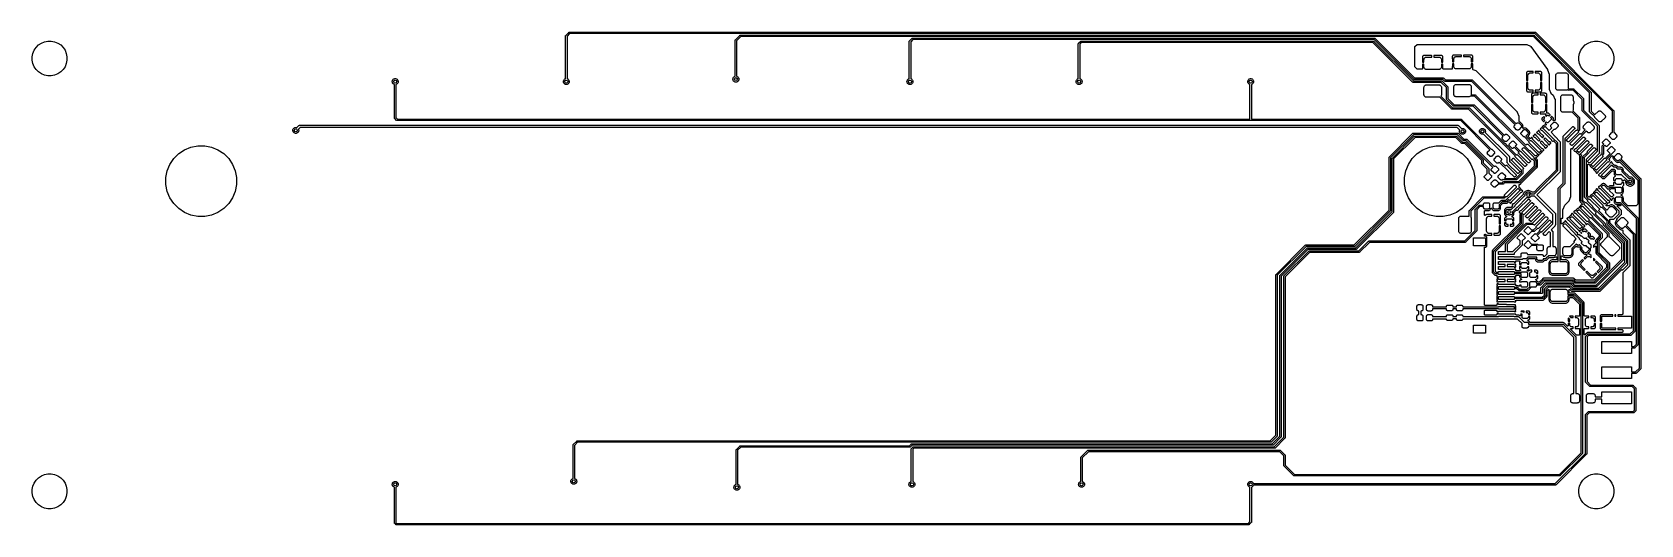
# Model space of a CAD drawing. Extents: x 70 to 232, y -100 to -50.
import ezdxf

# ---------------------------------------------------------------- set-up
doc = ezdxf.new("R2010")
doc.units = 0
doc.layers.add('BLACK', color=7, linetype='CONTINUOUS')

msp = doc.modelspace()

# ---------------------------------------------------------------- linework, layer by layer
at = {"layer": 'BLACK', "linetype": 'CONTINUOUS'}
for p, q in [((124.15, -50.3444), (124.444, -50.0496)), ((124.444, -50.0496), (124.447, -50.0467)), ((124.447, -50.0467), (124.458, -50.0373)), ((124.458, -50.0373), (124.471, -50.0304)), ((124.471, -50.0304), (124.485, -50.0261)), ((124.485, -50.0261), (124.496, -50.025)), ((124.496, -50.025), (124.5, -50.0246)), ((124.496, -50.025), (124.496, -50.025)), ((124.5, -50.0246), (124.504, -50.025)), ((124.504, -50.025), (221.596, -50.025)), ((221.596, -50.025), (221.6, -50.0246)), ((221.6, -50.0246), (221.604, -50.025)), ((221.604, -50.025), (221.604, -50.025)), ((221.604, -50.025), (221.615, -50.0261)), ((221.615, -50.0261), (221.629, -50.0304)), ((221.629, -50.0304), (221.642, -50.0373)), ((221.642, -50.0373), (221.653, -50.0467)), ((221.653, -50.0467), (221.656, -50.0496)), ((221.656, -50.0496), (229.493, -57.8873)), ((70.6992, -51.8411), (70.8907, -51.5544)), ((70.8907, -51.5544), (71.1344, -51.3107)), ((71.1344, -51.3107), (71.4211, -51.1192)), ((71.4211, -51.1192), (71.7395, -50.9873)), ((71.7395, -50.9873), (72.0776, -50.92)), ((72.0776, -50.92), (72.4224, -50.92)), ((72.4224, -50.92), (72.7605, -50.9873)), ((72.7605, -50.9873), (73.0789, -51.1192)), ((73.0789, -51.1192), (73.3656, -51.3107)), ((73.3656, -51.3107), (73.6093, -51.5544)), ((73.6093, -51.5544), (73.8008, -51.8411)), ((124.125, -50.3963), (124.126, -50.3853)), ((124.125, -50.4), (124.125, -50.3963)), ((124.125, -50.4037), (124.125, -50.4)), ((124.125, -54.709), (124.125, -50.4037)), ((124.126, -50.3853), (124.13, -50.3712)), ((124.13, -50.3712), (124.137, -50.3581)), ((124.137, -50.3581), (124.147, -50.3467)), ((124.147, -50.3467), (124.15, -50.3444)), ((124.531, -50.175), (124.275, -50.4311)), ((124.275, -50.4311), (124.275, -54.709)), ((221.569, -50.175), (124.531, -50.175)), ((141.175, -50.85), (141.176, -50.8353)), ((141.175, -50.8537), (141.175, -50.85)), ((141.175, -54.459), (141.175, -50.8537)), ((141.176, -50.8353), (141.18, -50.8212)), ((141.18, -50.8212), (141.187, -50.8081)), ((141.187, -50.8081), (141.197, -50.7967)), ((141.197, -50.7967), (141.2, -50.7944)), ((141.2, -50.7944), (141.644, -50.3496)), ((141.731, -50.475), (141.325, -50.8811)), ((141.325, -50.8811), (141.325, -54.459)), ((141.644, -50.3496), (141.647, -50.3467)), ((141.647, -50.3467), (141.658, -50.3373)), ((141.658, -50.3373), (141.671, -50.3304)), ((141.671, -50.3304), (141.685, -50.3261)), ((141.685, -50.3261), (141.696, -50.325)), ((141.696, -50.325), (141.7, -50.3246)), ((141.696, -50.325), (141.696, -50.325)), ((141.7, -50.3246), (141.704, -50.325)), ((141.704, -50.325), (221.446, -50.325)), ((221.419, -50.475), (141.731, -50.475)), ((158.675, -50.95), (158.676, -50.9353)), ((158.675, -50.9537), (158.675, -50.95)), ((158.675, -54.709), (158.675, -50.9537)), ((158.676, -50.9353), (158.68, -50.9212)), ((158.68, -50.9212), (158.687, -50.9081)), ((158.687, -50.9081), (158.697, -50.8967)), ((158.697, -50.8967), (158.7, -50.8944)), ((158.7, -50.8944), (158.944, -50.6496)), ((159.031, -50.775), (158.825, -50.9811)), ((158.825, -50.9811), (158.825, -54.709)), ((158.944, -50.6496), (158.947, -50.6467)), ((158.947, -50.6467), (158.958, -50.6373)), ((158.958, -50.6373), (158.971, -50.6304)), ((158.971, -50.6304), (158.985, -50.6261)), ((158.985, -50.6261), (158.996, -50.625)), ((158.996, -50.625), (159, -50.6246)), ((158.996, -50.625), (158.996, -50.625)), ((159, -50.6246), (159.004, -50.625)), ((159.004, -50.625), (205.446, -50.625)), ((205.419, -50.775), (159.031, -50.775)), ((175.675, -51.1963), (175.676, -51.1853)), ((175.675, -51.2), (175.675, -51.1963)), ((175.675, -51.2037), (175.675, -51.2)), ((175.675, -54.709), (175.675, -51.2037)), ((175.676, -51.1853), (175.68, -51.1712)), ((175.68, -51.1712), (175.687, -51.1581)), ((175.687, -51.1581), (175.697, -51.1467)), ((175.697, -51.1467), (175.7, -51.1444)), ((175.7, -51.1444), (175.894, -50.9496)), ((175.981, -51.075), (175.825, -51.2311)), ((175.825, -51.2311), (175.825, -54.709)), ((175.894, -50.9496), (175.897, -50.9467)), ((175.897, -50.9467), (175.901, -50.9431)), ((175.901, -50.9431), (175.908, -50.9373)), ((175.908, -50.9373), (175.921, -50.9304)), ((175.921, -50.9304), (175.935, -50.9261)), ((175.935, -50.9261), (175.95, -50.9246)), ((175.95, -50.9246), (175.954, -50.925)), ((175.954, -50.925), (205.322, -50.925)), ((205.295, -51.075), (175.981, -51.075)), ((209.27, -55.0504), (205.295, -51.075)), ((205.322, -50.925), (205.326, -50.9246)), ((205.326, -50.9246), (205.329, -50.925)), ((205.329, -50.925), (205.329, -50.925)), ((205.329, -50.925), (205.34, -50.9261)), ((205.34, -50.9261), (205.355, -50.9304)), ((205.355, -50.9304), (205.368, -50.9373)), ((205.368, -50.9373), (205.379, -50.9467)), ((205.379, -50.9467), (205.381, -50.9496)), ((205.381, -50.9496), (209.357, -54.925)), ((209.394, -54.7504), (205.419, -50.775)), ((205.446, -50.625), (205.45, -50.6246)), ((205.45, -50.6246), (205.454, -50.625)), ((205.454, -50.625), (205.454, -50.625)), ((205.454, -50.625), (205.465, -50.6261)), ((205.465, -50.6261), (205.479, -50.6304)), ((205.479, -50.6304), (205.492, -50.6373)), ((205.492, -50.6373), (205.503, -50.6467)), ((205.503, -50.6467), (205.506, -50.6496)), ((205.506, -50.6496), (209.481, -54.625)), ((209.5, -51.5254), (209.501, -51.5196)), ((209.5, -51.5261), (209.5, -51.5254)), ((209.5, -51.5263), (209.5, -51.5261)), ((209.5, -51.5261), (209.5, -51.5261)), ((209.5, -51.5261), (209.5, -51.5261)), ((209.5, -53.4737), (209.5, -51.5263)), ((209.501, -51.5131), (209.503, -51.5075)), ((209.501, -51.5134), (209.501, -51.5131)), ((209.501, -51.5138), (209.501, -51.5134)), ((209.501, -51.5196), (209.501, -51.5138)), ((209.503, -51.5075), (209.505, -51.5019)), ((209.505, -51.5013), (209.508, -51.4962)), ((209.505, -51.5016), (209.505, -51.5013)), ((209.505, -51.5019), (209.505, -51.5016)), ((209.508, -51.4962), (209.511, -51.491)), ((209.511, -51.4904), (209.515, -51.4859)), ((209.511, -51.4907), (209.511, -51.4904)), ((209.511, -51.491), (209.511, -51.4907)), ((209.515, -51.4859), (209.519, -51.4814)), ((209.519, -51.4814), (209.731, -51.2686)), ((209.731, -51.2686), (209.732, -51.2684)), ((209.732, -51.268), (209.737, -51.2643)), ((209.732, -51.2684), (209.732, -51.268)), ((209.732, -51.2684), (209.732, -51.2684)), ((209.732, -51.2684), (209.732, -51.2684)), ((209.737, -51.2643), (209.741, -51.2606)), ((209.741, -51.2605), (209.742, -51.2602)), ((209.741, -51.2606), (209.741, -51.2605)), ((209.742, -51.2602), (209.747, -51.2576)), ((209.747, -51.2576), (209.752, -51.2548)), ((209.752, -51.2547), (209.753, -51.2545)), ((209.752, -51.2548), (209.752, -51.2547)), ((209.753, -51.2545), (209.758, -51.2529)), ((209.758, -51.2529), (209.764, -51.2512)), ((209.764, -51.2512), (209.765, -51.2511)), ((209.764, -51.2512), (209.764, -51.2512)), ((209.765, -51.2511), (209.77, -51.2506)), ((209.77, -51.2506), (209.776, -51.25)), ((209.776, -51.25), (220.735, -51.25)), ((220.735, -51.25), (220.736, -51.25)), ((220.736, -51.25), (220.738, -51.2502)), ((220.738, -51.2502), (220.74, -51.2502)), ((220.74, -51.2502), (220.744, -51.2509)), ((220.744, -51.2509), (220.748, -51.2514)), ((220.748, -51.2514), (220.75, -51.252)), ((220.75, -51.252), (220.752, -51.2524)), ((220.752, -51.2524), (220.756, -51.2539)), ((220.756, -51.2539), (220.76, -51.2551)), ((220.76, -51.2551), (220.762, -51.2561)), ((220.762, -51.2561), (220.764, -51.2569)), ((220.764, -51.2569), (221.133, -51.4453)), ((221.133, -51.4453), (221.134, -51.4457)), ((221.134, -51.4457), (221.136, -51.4468)), ((221.136, -51.4468), (221.138, -51.4478)), ((221.138, -51.4478), (221.141, -51.4502)), ((221.141, -51.4502), (221.145, -51.4525)), ((221.145, -51.4525), (221.146, -51.454)), ((221.146, -51.454), (221.148, -51.4552)), ((221.148, -51.4552), (221.151, -51.4583)), ((221.151, -51.4583), (221.153, -51.4612)), ((221.153, -51.4612), (221.155, -51.4629)), ((221.155, -51.4629), (221.156, -51.4645)), ((221.156, -51.4645), (222.847, -53.7897)), ((227.075, -56.1311), (221.419, -50.475)), ((221.446, -50.325), (221.45, -50.3246)), ((221.45, -50.3246), (221.454, -50.325)), ((221.454, -50.325), (221.454, -50.325)), ((221.454, -50.325), (221.465, -50.3261)), ((221.465, -50.3261), (221.479, -50.3304)), ((221.479, -50.3304), (221.492, -50.3373)), ((221.492, -50.3373), (221.503, -50.3467)), ((221.503, -50.3467), (221.506, -50.3496)), ((221.506, -50.3496), (227.2, -56.0444)), ((229.368, -57.974), (221.569, -50.175)), ((226.199, -51.8411), (226.391, -51.5544)), ((226.391, -51.5544), (226.634, -51.3107)), ((226.634, -51.3107), (226.921, -51.1192)), ((226.921, -51.1192), (227.24, -50.9873)), ((227.24, -50.9873), (227.578, -50.92)), ((227.578, -50.92), (227.922, -50.92)), ((227.922, -50.92), (228.26, -50.9873)), ((228.26, -50.9873), (228.579, -51.1192)), ((228.579, -51.1192), (228.866, -51.3107)), ((228.866, -51.3107), (229.109, -51.5544)), ((229.109, -51.5544), (229.301, -51.8411)), ((70.5, -52.4976), (70.5673, -52.1595)), ((70.5, -52.8424), (70.5, -52.4976)), ((70.5673, -53.1805), (70.5, -52.8424)), ((70.5673, -52.1595), (70.6992, -51.8411)), ((70.6992, -53.4989), (70.5673, -53.1805)), ((73.8008, -51.8411), (73.9327, -52.1595)), ((73.9327, -53.1805), (73.8008, -53.4989)), ((73.9327, -52.1595), (74, -52.4976)), ((74, -52.8424), (73.9327, -53.1805)), ((74, -52.4976), (74, -52.8424)), ((210.277, -52.4956), (210.274, -52.5281)), ((210.274, -52.5281), (210.275, -53.0338)), ((210.275, -53.2662), (210.274, -53.6866)), ((210.275, -53.0338), (210.291, -53.05)), ((210.291, -53.25), (210.275, -53.2662)), ((210.286, -52.4673), (210.277, -52.4956)), ((210.3, -52.4413), (210.286, -52.4673)), ((210.291, -53.05), (210.425, -53.05)), ((210.425, -53.25), (210.291, -53.25)), ((210.318, -52.4184), (210.3, -52.4413)), ((210.341, -52.3997), (210.318, -52.4184)), ((210.367, -52.3857), (210.341, -52.3997)), ((210.396, -52.3772), (210.367, -52.3857)), ((210.428, -52.374), (210.396, -52.3772)), ((210.425, -52.775), (210.43, -52.7262)), ((210.425, -53.05), (210.425, -52.775)), ((210.425, -53.525), (210.425, -53.25)), ((211.184, -52.375), (210.428, -52.374)), ((210.43, -52.7262), (210.444, -52.6793)), ((210.444, -52.6793), (210.467, -52.6361)), ((210.467, -52.6361), (210.498, -52.5982)), ((210.498, -52.5982), (210.536, -52.5671)), ((210.536, -52.5671), (210.579, -52.544)), ((210.579, -52.544), (210.626, -52.5298)), ((210.626, -52.5298), (210.675, -52.525)), ((210.675, -52.525), (211.2, -52.525)), ((211.2, -52.3912), (211.184, -52.375)), ((211.2, -52.525), (211.2, -52.3912)), ((211.416, -52.375), (211.4, -52.3912)), ((211.4, -52.3912), (211.4, -52.525)), ((211.4, -52.525), (211.925, -52.525)), ((212.172, -52.374), (211.416, -52.375)), ((211.925, -52.525), (211.974, -52.5298)), ((211.974, -52.5298), (212.021, -52.544)), ((212.021, -52.544), (212.064, -52.5671)), ((212.064, -52.5671), (212.102, -52.5982)), ((212.102, -52.5982), (212.133, -52.6361)), ((212.133, -52.6361), (212.156, -52.6793)), ((212.156, -52.6793), (212.17, -52.7262)), ((212.17, -52.7262), (212.175, -52.775)), ((212.204, -52.3772), (212.172, -52.374)), ((212.175, -52.775), (212.175, -53.05)), ((212.175, -53.05), (212.309, -53.05)), ((212.309, -53.25), (212.175, -53.25)), ((212.175, -53.25), (212.175, -53.525)), ((212.233, -52.3857), (212.204, -52.3772)), ((212.259, -52.3997), (212.233, -52.3857)), ((212.282, -52.4184), (212.259, -52.3997)), ((212.3, -52.4413), (212.282, -52.4184)), ((212.314, -52.4673), (212.3, -52.4413)), ((212.309, -53.05), (212.325, -53.0338)), ((212.325, -53.2662), (212.309, -53.25)), ((212.322, -52.4934), (212.314, -52.4673)), ((212.323, -52.4956), (212.322, -52.4934)), ((212.322, -52.4934), (212.322, -52.4934)), ((212.326, -52.5281), (212.323, -52.4956)), ((212.325, -53.0338), (212.326, -52.5281)), ((212.326, -53.6866), (212.325, -53.2662)), ((213.277, -52.4456), (213.274, -52.4781)), ((213.274, -52.4781), (213.275, -52.9838)), ((213.275, -53.2162), (213.274, -53.6866)), ((213.275, -52.9838), (213.291, -53)), ((213.291, -53.2), (213.275, -53.2162)), ((213.286, -52.4173), (213.277, -52.4456)), ((213.3, -52.3913), (213.286, -52.4173)), ((213.291, -53), (213.425, -53)), ((213.425, -53.2), (213.291, -53.2)), ((213.318, -52.3684), (213.3, -52.3913)), ((213.341, -52.3497), (213.318, -52.3684)), ((213.367, -52.3357), (213.341, -52.3497)), ((213.396, -52.3272), (213.367, -52.3357)), ((213.428, -52.324), (213.396, -52.3272)), ((213.425, -52.725), (213.43, -52.6762)), ((213.425, -53), (213.425, -52.725)), ((213.425, -53.475), (213.425, -53.2)), ((214.184, -52.325), (213.428, -52.324)), ((213.43, -52.6762), (213.444, -52.6293)), ((213.444, -52.6293), (213.467, -52.5861)), ((213.467, -52.5861), (213.498, -52.5482)), ((213.498, -52.5482), (213.536, -52.5171)), ((213.536, -52.5171), (213.579, -52.494)), ((213.579, -52.494), (213.626, -52.4798)), ((213.626, -52.4798), (213.675, -52.475)), ((213.675, -52.475), (214.2, -52.475)), ((214.2, -52.3412), (214.184, -52.325)), ((214.2, -52.475), (214.2, -52.3412)), ((214.416, -52.325), (214.4, -52.3412)), ((214.4, -52.3412), (214.4, -52.475)), ((214.4, -52.475), (214.925, -52.475)), ((215.172, -52.324), (214.416, -52.325)), ((214.925, -52.475), (214.974, -52.4798)), ((214.974, -52.4798), (215.021, -52.494)), ((215.021, -52.494), (215.064, -52.5171)), ((215.064, -52.5171), (215.102, -52.5482)), ((215.102, -52.5482), (215.133, -52.5861)), ((215.133, -52.5861), (215.156, -52.6293)), ((215.156, -52.6293), (215.17, -52.6762)), ((215.17, -52.6762), (215.175, -52.725)), ((215.204, -52.3272), (215.172, -52.324)), ((215.175, -52.725), (215.175, -53)), ((215.175, -53), (215.309, -53)), ((215.309, -53.2), (215.175, -53.2)), ((215.175, -53.2), (215.175, -53.475)), ((215.233, -52.3357), (215.204, -52.3272)), ((215.259, -52.3497), (215.233, -52.3357)), ((215.282, -52.3684), (215.259, -52.3497)), ((215.3, -52.3913), (215.282, -52.3684)), ((215.314, -52.4173), (215.3, -52.3913)), ((215.309, -53), (215.325, -52.9838)), ((215.325, -53.2162), (215.309, -53.2)), ((215.323, -52.4456), (215.314, -52.4173)), ((215.326, -52.4781), (215.323, -52.4456)), ((215.325, -52.9838), (215.326, -52.4781)), ((215.326, -53.7219), (215.325, -53.2162)), ((226, -52.4976), (226.067, -52.1595)), ((226, -52.8424), (226, -52.4976)), ((226.067, -53.1805), (226, -52.8424)), ((226.067, -52.1595), (226.199, -51.8411)), ((226.199, -53.4989), (226.067, -53.1805)), ((229.301, -51.8411), (229.433, -52.1595)), ((229.433, -53.1805), (229.301, -53.4989)), ((229.433, -52.1595), (229.5, -52.4976)), ((229.5, -52.8424), (229.433, -53.1805)), ((229.5, -52.4976), (229.5, -52.8424)), ((70.8907, -53.7856), (70.6992, -53.4989)), ((71.1344, -54.0293), (70.8907, -53.7856)), ((71.4211, -54.2208), (71.1344, -54.0293)), ((71.7395, -54.3527), (71.4211, -54.2208)), ((72.0776, -54.42), (71.7395, -54.3527)), ((72.4224, -54.42), (72.0776, -54.42)), ((72.7605, -54.3527), (72.4224, -54.42)), ((73.0789, -54.2208), (72.7605, -54.3527)), ((73.3656, -54.0293), (73.0789, -54.2208)), ((73.6093, -53.7856), (73.3656, -54.0293)), ((73.8008, -53.4989), (73.6093, -53.7856)), ((106.7, -54.9705), (106.712, -54.9125)), ((106.7, -55.0295), (106.7, -54.9705)), ((106.712, -54.9125), (106.734, -54.8579)), ((106.734, -54.8579), (106.767, -54.8088)), ((106.767, -54.8088), (106.809, -54.767)), ((106.809, -54.767), (106.858, -54.7341)), ((106.858, -54.7341), (106.912, -54.7115)), ((106.912, -54.7115), (106.97, -54.7)), ((106.97, -54.7), (107.03, -54.7)), ((107.03, -54.7), (107.088, -54.7115)), ((107.088, -54.7115), (107.142, -54.7341)), ((107.142, -54.7341), (107.191, -54.767)), ((107.191, -54.767), (107.233, -54.8088)), ((107.233, -54.8088), (107.266, -54.8579)), ((107.266, -54.8579), (107.288, -54.9125)), ((107.288, -54.9125), (107.3, -54.9705)), ((107.3, -54.9705), (107.3, -55.0295)), ((123.9, -54.9705), (123.912, -54.9125)), ((123.9, -55.0295), (123.9, -54.9705)), ((123.912, -54.9125), (123.934, -54.8579)), ((123.934, -54.8579), (123.967, -54.8088)), ((123.967, -54.8088), (124.009, -54.767)), ((124.009, -54.767), (124.058, -54.7341)), ((124.058, -54.7341), (124.112, -54.7115)), ((124.112, -54.7115), (124.125, -54.709)), ((124.275, -54.709), (124.288, -54.7115)), ((124.288, -54.7115), (124.342, -54.7341)), ((124.342, -54.7341), (124.391, -54.767)), ((124.391, -54.767), (124.433, -54.8088)), ((124.433, -54.8088), (124.466, -54.8579)), ((124.466, -54.8579), (124.488, -54.9125)), ((124.488, -54.9125), (124.5, -54.9705)), ((124.5, -54.9705), (124.5, -55.0295)), ((140.95, -54.7205), (140.962, -54.6625)), ((140.95, -54.7795), (140.95, -54.7205)), ((140.962, -54.8375), (140.95, -54.7795)), ((140.962, -54.6625), (140.984, -54.6079)), ((140.984, -54.8921), (140.962, -54.8375)), ((140.984, -54.6079), (141.017, -54.5588)), ((141.017, -54.9412), (140.984, -54.8921)), ((141.017, -54.5588), (141.059, -54.517)), ((141.059, -54.983), (141.017, -54.9412)), ((141.059, -54.517), (141.108, -54.4841)), ((141.108, -55.0159), (141.059, -54.983)), ((141.108, -54.4841), (141.162, -54.4615)), ((141.162, -54.4615), (141.175, -54.459)), ((141.325, -54.459), (141.338, -54.4615)), ((141.338, -54.4615), (141.392, -54.4841)), ((141.392, -54.4841), (141.441, -54.517)), ((141.441, -54.983), (141.392, -55.0159)), ((141.441, -54.517), (141.483, -54.5588)), ((141.483, -54.9412), (141.441, -54.983)), ((141.483, -54.5588), (141.516, -54.6079)), ((141.516, -54.8921), (141.483, -54.9412)), ((141.516, -54.6079), (141.538, -54.6625)), ((141.538, -54.8375), (141.516, -54.8921)), ((141.538, -54.6625), (141.55, -54.7205)), ((141.55, -54.7795), (141.538, -54.8375)), ((141.55, -54.7205), (141.55, -54.7795)), ((158.45, -54.9705), (158.462, -54.9125)), ((158.45, -55.0295), (158.45, -54.9705)), ((158.462, -54.9125), (158.484, -54.8579)), ((158.484, -54.8579), (158.517, -54.8088)), ((158.517, -54.8088), (158.559, -54.767)), ((158.559, -54.767), (158.608, -54.7341)), ((158.608, -54.7341), (158.662, -54.7115)), ((158.662, -54.7115), (158.675, -54.709)), ((158.825, -54.709), (158.838, -54.7115)), ((158.838, -54.7115), (158.892, -54.7341)), ((158.892, -54.7341), (158.941, -54.767)), ((158.941, -54.767), (158.983, -54.8088)), ((158.983, -54.8088), (159.016, -54.8579)), ((159.016, -54.8579), (159.038, -54.9125)), ((159.038, -54.9125), (159.05, -54.9705)), ((159.05, -54.9705), (159.05, -55.0295)), ((175.45, -54.9705), (175.462, -54.9125)), ((175.45, -55.0295), (175.45, -54.9705)), ((175.462, -54.9125), (175.484, -54.8579)), ((175.484, -54.8579), (175.517, -54.8088)), ((175.517, -54.8088), (175.559, -54.767)), ((175.559, -54.767), (175.608, -54.7341)), ((175.608, -54.7341), (175.662, -54.7115)), ((175.662, -54.7115), (175.675, -54.709)), ((175.825, -54.709), (175.838, -54.7115)), ((175.838, -54.7115), (175.892, -54.7341)), ((175.892, -54.7341), (175.941, -54.767)), ((175.941, -54.767), (175.983, -54.8088)), ((175.983, -54.8088), (176.016, -54.8579)), ((176.016, -54.8579), (176.038, -54.9125)), ((176.038, -54.9125), (176.05, -54.9705)), ((176.05, -54.9705), (176.05, -55.0295)), ((192.7, -54.9705), (192.712, -54.9125)), ((192.7, -55.0295), (192.7, -54.9705)), ((192.712, -54.9125), (192.734, -54.8579)), ((192.734, -54.8579), (192.767, -54.8088)), ((192.767, -54.8088), (192.809, -54.767)), ((192.809, -54.767), (192.858, -54.7341)), ((192.858, -54.7341), (192.912, -54.7115)), ((192.912, -54.7115), (192.97, -54.7)), ((192.97, -54.7), (193.03, -54.7)), ((193.03, -54.7), (193.088, -54.7115)), ((193.088, -54.7115), (193.142, -54.7341)), ((193.142, -54.7341), (193.191, -54.767)), ((193.191, -54.767), (193.233, -54.8088)), ((193.233, -54.8088), (193.266, -54.8579)), ((193.266, -54.8579), (193.288, -54.9125)), ((193.288, -54.9125), (193.3, -54.9705)), ((193.3, -54.9705), (193.3, -55.0295)), ((209.357, -54.925), (212.196, -54.925)), ((209.397, -54.7533), (209.394, -54.7504)), ((209.408, -54.7627), (209.397, -54.7533)), ((209.421, -54.7696), (209.408, -54.7627)), ((209.435, -54.7739), (209.421, -54.7696)), ((209.446, -54.775), (209.435, -54.7739)), ((209.45, -54.7754), (209.446, -54.775)), ((209.446, -54.775), (209.446, -54.775)), ((209.454, -54.775), (209.45, -54.7754)), ((212.319, -54.775), (209.454, -54.775)), ((209.481, -54.625), (212.346, -54.625)), ((209.501, -53.4795), (209.5, -53.4737)), ((209.501, -53.4854), (209.501, -53.4795)), ((209.501, -53.4857), (209.501, -53.4854)), ((209.501, -53.486), (209.501, -53.4857)), ((209.503, -53.4917), (209.501, -53.486)), ((209.505, -53.4973), (209.503, -53.4917)), ((209.505, -53.4976), (209.505, -53.4973)), ((209.505, -53.4979), (209.505, -53.4976)), ((209.508, -53.5031), (209.505, -53.4979)), ((209.51, -53.5083), (209.508, -53.5031)), ((209.51, -53.5085), (209.51, -53.5083)), ((209.511, -53.5088), (209.51, -53.5085)), ((209.514, -53.5134), (209.511, -53.5088)), ((209.518, -53.518), (209.514, -53.5134)), ((209.518, -53.5184), (209.518, -53.518)), ((209.518, -53.5185), (209.518, -53.5184)), ((209.518, -53.5184), (209.518, -53.5184)), ((209.519, -53.5186), (209.518, -53.5185)), ((209.731, -53.7314), (209.519, -53.5186)), ((209.736, -53.7351), (209.731, -53.7314)), ((209.74, -53.7389), (209.736, -53.7351)), ((209.741, -53.7391), (209.74, -53.7389)), ((209.741, -53.7393), (209.741, -53.7391)), ((209.746, -53.7421), (209.741, -53.7393)), ((209.751, -53.7449), (209.746, -53.7421)), ((209.752, -53.745), (209.751, -53.7449)), ((209.752, -53.7451), (209.752, -53.745)), ((209.757, -53.7468), (209.752, -53.7451)), ((209.763, -53.7486), (209.757, -53.7468)), ((209.764, -53.7487), (209.763, -53.7486)), ((209.763, -53.7486), (209.763, -53.7486)), ((209.77, -53.7493), (209.764, -53.7487)), ((209.775, -53.75), (209.77, -53.7493)), ((209.776, -53.75), (209.775, -53.75)), ((210.211, -53.75), (209.776, -53.75)), ((209.776, -53.75), (209.776, -53.75)), ((209.776, -53.75), (209.776, -53.75)), ((209.776, -53.75), (209.776, -53.75)), ((210.217, -53.7494), (210.211, -53.75)), ((210.222, -53.7489), (210.217, -53.7494)), ((210.223, -53.7488), (210.222, -53.7489)), ((210.229, -53.7471), (210.223, -53.7488)), ((210.223, -53.7488), (210.223, -53.7488)), ((210.234, -53.7454), (210.229, -53.7471)), ((210.235, -53.7453), (210.234, -53.7454)), ((210.24, -53.7424), (210.235, -53.7452)), ((210.235, -53.7452), (210.235, -53.7453)), ((210.245, -53.7397), (210.24, -53.7424)), ((210.246, -53.7395), (210.245, -53.7397)), ((210.25, -53.7357), (210.246, -53.7394)), ((210.246, -53.7394), (210.246, -53.7395)), ((210.255, -53.732), (210.25, -53.7357)), ((210.259, -53.727), (210.255, -53.7316)), ((210.255, -53.7316), (210.255, -53.7317)), ((210.255, -53.7317), (210.255, -53.732)), ((210.263, -53.7225), (210.259, -53.727)), ((210.266, -53.7168), (210.263, -53.722)), ((210.263, -53.722), (210.263, -53.7222)), ((210.263, -53.7222), (210.263, -53.7225)), ((210.269, -53.7116), (210.266, -53.7168)), ((210.271, -53.7055), (210.269, -53.7111)), ((210.269, -53.7111), (210.269, -53.7114)), ((210.269, -53.7114), (210.269, -53.7116)), ((210.273, -53.6998), (210.271, -53.7055)), ((210.274, -53.6875), (210.273, -53.6934)), ((210.273, -53.6934), (210.273, -53.6993)), ((210.273, -53.6993), (210.273, -53.6995)), ((210.273, -53.6995), (210.273, -53.6998)), ((210.274, -53.6866), (210.274, -53.6869)), ((210.274, -53.6869), (210.274, -53.6869)), ((210.274, -53.6869), (210.274, -53.687)), ((210.274, -53.687), (210.274, -53.6875)), ((210.43, -53.5738), (210.425, -53.525)), ((210.444, -53.6207), (210.43, -53.5738)), ((210.467, -53.6639), (210.444, -53.6207)), ((210.498, -53.7018), (210.467, -53.6639)), ((210.536, -53.7329), (210.498, -53.7018)), ((210.579, -53.756), (210.536, -53.7329)), ((210.626, -53.7702), (210.579, -53.756)), ((210.675, -53.775), (210.626, -53.7702)), ((211.925, -53.775), (210.675, -53.775)), ((211.974, -53.7702), (211.925, -53.775)), ((212.021, -53.756), (211.974, -53.7702)), ((212.064, -53.7329), (212.021, -53.756)), ((212.102, -53.7018), (212.064, -53.7329)), ((212.133, -53.6639), (212.102, -53.7018)), ((212.156, -53.6207), (212.133, -53.6639)), ((212.17, -53.5738), (212.156, -53.6207)), ((212.175, -53.525), (212.17, -53.5738)), ((212.196, -54.925), (212.2, -54.9246)), ((212.2, -54.9246), (212.204, -54.925)), ((212.204, -54.925), (212.204, -54.925)), ((212.204, -54.925), (212.215, -54.9261)), ((212.215, -54.9261), (212.229, -54.9304)), ((212.229, -54.9304), (212.242, -54.9373)), ((212.242, -54.9373), (212.253, -54.9467)), ((212.253, -54.9467), (212.256, -54.9496)), ((212.256, -54.9496), (212.8, -55.4944)), ((212.494, -54.9504), (212.319, -54.775)), ((212.326, -53.6926), (212.326, -53.6866)), ((212.327, -53.6984), (212.326, -53.6926)), ((212.327, -53.6987), (212.327, -53.6984)), ((212.327, -53.699), (212.327, -53.6987)), ((212.329, -53.7046), (212.327, -53.699)), ((212.33, -53.7103), (212.329, -53.7046)), ((212.331, -53.7105), (212.33, -53.7103)), ((212.331, -53.7108), (212.331, -53.7105)), ((212.333, -53.716), (212.331, -53.7108)), ((212.336, -53.7213), (212.333, -53.716)), ((212.336, -53.7215), (212.336, -53.7213)), ((212.337, -53.7217), (212.336, -53.7215)), ((212.34, -53.7263), (212.337, -53.7217)), ((212.344, -53.7309), (212.34, -53.7263)), ((212.344, -53.7311), (212.344, -53.7309)), ((212.344, -53.7313), (212.344, -53.7311)), ((212.349, -53.7351), (212.344, -53.7313)), ((212.346, -54.625), (212.35, -54.6246)), ((212.353, -53.7389), (212.349, -53.7351)), ((212.35, -54.6246), (212.354, -54.625)), ((212.354, -53.739), (212.353, -53.7389)), ((212.354, -53.7392), (212.354, -53.739)), ((212.359, -53.742), (212.354, -53.7392)), ((212.354, -54.625), (212.354, -54.625)), ((212.354, -54.625), (212.365, -54.6261)), ((212.364, -53.7449), (212.359, -53.742)), ((212.365, -53.7449), (212.364, -53.7449)), ((212.365, -53.7451), (212.365, -53.7449)), ((212.371, -53.7468), (212.365, -53.7451)), ((212.365, -54.6261), (212.379, -54.6304)), ((212.376, -53.7486), (212.371, -53.7468)), ((212.377, -53.7487), (212.376, -53.7486)), ((212.376, -53.7486), (212.376, -53.7486)), ((212.383, -53.7493), (212.377, -53.7487)), ((212.379, -54.6304), (212.392, -54.6373)), ((212.388, -53.75), (212.383, -53.7493)), ((212.389, -53.75), (212.388, -53.75)), ((213.211, -53.75), (212.389, -53.75)), ((212.389, -53.75), (212.389, -53.75)), ((212.389, -53.75), (212.389, -53.75)), ((212.389, -53.75), (212.389, -53.75)), ((212.392, -54.6373), (212.403, -54.6467)), ((212.403, -54.6467), (212.406, -54.6496)), ((212.406, -54.6496), (212.581, -54.825)), ((212.497, -54.9533), (212.494, -54.9504)), ((212.5, -54.9556), (212.497, -54.9533)), ((212.508, -54.9627), (212.5, -54.9556)), ((212.521, -54.9696), (212.508, -54.9627)), ((212.535, -54.9739), (212.521, -54.9696)), ((212.55, -54.9754), (212.535, -54.9739)), ((212.554, -54.975), (212.55, -54.9754)), ((215.219, -54.975), (212.554, -54.975)), ((212.581, -54.825), (215.246, -54.825)), ((213.216, -53.7494), (213.211, -53.75)), ((213.222, -53.7489), (213.216, -53.7494)), ((213.223, -53.7488), (213.222, -53.7489)), ((213.229, -53.7471), (213.223, -53.7488)), ((213.223, -53.7488), (213.223, -53.7488)), ((213.234, -53.7454), (213.229, -53.7471)), ((213.235, -53.7452), (213.234, -53.7453)), ((213.234, -53.7453), (213.234, -53.7454)), ((213.24, -53.7424), (213.235, -53.7452)), ((213.245, -53.7397), (213.24, -53.7424)), ((213.246, -53.7394), (213.245, -53.7395)), ((213.245, -53.7395), (213.245, -53.7397)), ((213.25, -53.7357), (213.246, -53.7394)), ((213.255, -53.732), (213.25, -53.7357)), ((213.259, -53.727), (213.255, -53.7316)), ((213.255, -53.7316), (213.255, -53.7317)), ((213.255, -53.7317), (213.255, -53.732)), ((213.263, -53.7225), (213.259, -53.727)), ((213.266, -53.7168), (213.263, -53.722)), ((213.263, -53.722), (213.263, -53.7222)), ((213.263, -53.7222), (213.263, -53.7225)), ((213.269, -53.7116), (213.266, -53.7168)), ((213.271, -53.7055), (213.269, -53.7111)), ((213.269, -53.7111), (213.269, -53.7114)), ((213.269, -53.7114), (213.269, -53.7116)), ((213.273, -53.6998), (213.271, -53.7055)), ((213.274, -53.6875), (213.273, -53.6934)), ((213.273, -53.6934), (213.273, -53.6993)), ((213.273, -53.6993), (213.273, -53.6995)), ((213.273, -53.6995), (213.273, -53.6998)), ((213.274, -53.6866), (213.274, -53.6869)), ((213.274, -53.6869), (213.274, -53.6869)), ((213.274, -53.6869), (213.274, -53.687)), ((213.274, -53.687), (213.274, -53.6875)), ((213.43, -53.5238), (213.425, -53.475)), ((213.444, -53.5707), (213.43, -53.5238)), ((213.467, -53.6139), (213.444, -53.5707)), ((213.498, -53.6518), (213.467, -53.6139)), ((213.536, -53.6829), (213.498, -53.6518)), ((213.579, -53.706), (213.536, -53.6829)), ((213.626, -53.7202), (213.579, -53.706)), ((213.675, -53.725), (213.626, -53.7202)), ((214.925, -53.725), (213.675, -53.725)), ((214.974, -53.7202), (214.925, -53.725)), ((215.021, -53.706), (214.974, -53.7202)), ((215.064, -53.6829), (215.021, -53.706)), ((215.102, -53.6518), (215.064, -53.6829)), ((215.133, -53.6139), (215.102, -53.6518)), ((215.156, -53.5707), (215.133, -53.6139)), ((215.17, -53.5238), (215.156, -53.5707)), ((215.175, -53.475), (215.17, -53.5238)), ((219.595, -59.3515), (215.219, -54.975)), ((215.246, -54.825), (215.25, -54.8246)), ((215.25, -54.8246), (215.254, -54.825)), ((215.254, -54.825), (215.254, -54.825)), ((215.254, -54.825), (215.265, -54.8261)), ((215.265, -54.8261), (215.279, -54.8304)), ((215.279, -54.8304), (215.292, -54.8373)), ((215.292, -54.8373), (215.303, -54.8467)), ((215.303, -54.8467), (215.306, -54.8496)), ((215.306, -54.8496), (219.701, -59.2454)), ((215.325, -53.7323), (215.326, -53.7219)), ((215.325, -53.7351), (215.325, -53.7323)), ((215.325, -53.738), (215.325, -53.7351)), ((215.325, -53.7413), (215.325, -53.738)), ((215.325, -53.7447), (215.325, -53.7413)), ((215.326, -53.7475), (215.325, -53.7447)), ((215.326, -53.7503), (215.326, -53.7475)), ((215.327, -53.7535), (215.326, -53.7503)), ((215.327, -53.7568), (215.327, -53.7535)), ((215.328, -53.7595), (215.327, -53.7568)), ((215.329, -53.7622), (215.328, -53.7595)), ((215.331, -53.7652), (215.329, -53.7622)), ((215.332, -53.7683), (215.331, -53.7652)), ((215.334, -53.7707), (215.332, -53.7683)), ((215.335, -53.7732), (215.334, -53.7707)), ((215.337, -53.7758), (215.335, -53.7732)), ((215.339, -53.7786), (215.337, -53.7758)), ((215.341, -53.7806), (215.339, -53.7786)), ((215.343, -53.7829), (215.341, -53.7806)), ((215.345, -53.785), (215.343, -53.7829)), ((215.348, -53.7874), (215.345, -53.785)), ((215.35, -53.789), (215.348, -53.7874)), ((215.352, -53.7908), (215.35, -53.789)), ((215.355, -53.7925), (215.352, -53.7908)), ((215.358, -53.7944), (215.355, -53.7925)), ((215.361, -53.7955), (215.358, -53.7944)), ((215.363, -53.7968), (215.361, -53.7955)), ((215.364, -53.7972), (215.363, -53.7968)), ((215.674, -53.9256), (215.364, -53.7972)), ((215.677, -53.927), (215.674, -53.9256)), ((215.679, -53.929), (215.677, -53.927)), ((219.821, -58.071), (215.679, -53.929)), ((220.727, -54.0956), (220.724, -54.1281)), ((220.724, -54.1281), (220.725, -54.8838)), ((220.725, -54.8838), (220.741, -54.9)), ((220.736, -54.0673), (220.727, -54.0956)), ((220.75, -54.0413), (220.736, -54.0673)), ((220.741, -54.9), (220.875, -54.9)), ((220.768, -54.0184), (220.75, -54.0413)), ((220.791, -53.9997), (220.768, -54.0184)), ((220.817, -53.9857), (220.791, -53.9997)), ((220.846, -53.9772), (220.817, -53.9857)), ((220.878, -53.974), (220.846, -53.9772)), ((220.875, -54.375), (220.88, -54.3262)), ((220.875, -54.9), (220.875, -54.375)), ((221.384, -53.9749), (220.878, -53.974)), ((220.88, -54.3262), (220.894, -54.2793)), ((220.894, -54.2793), (220.917, -54.2361)), ((220.917, -54.2361), (220.948, -54.1982)), ((220.948, -54.1982), (220.986, -54.1671)), ((220.986, -54.1671), (221.029, -54.144)), ((221.029, -54.144), (221.076, -54.1298)), ((221.076, -54.1298), (221.125, -54.125)), ((221.125, -54.125), (221.4, -54.125)), ((221.4, -53.9912), (221.384, -53.9749)), ((221.4, -54.125), (221.4, -53.9912)), ((221.616, -53.9749), (221.6, -53.9912)), ((221.6, -53.9912), (221.6, -54.125)), ((221.6, -54.125), (221.875, -54.125)), ((222.122, -53.974), (221.616, -53.9749)), ((221.875, -54.125), (221.924, -54.1298)), ((221.924, -54.1298), (221.971, -54.144)), ((221.971, -54.144), (222.014, -54.1671)), ((222.014, -54.1671), (222.052, -54.1982)), ((222.052, -54.1982), (222.083, -54.2361)), ((222.083, -54.2361), (222.106, -54.2793)), ((222.106, -54.2793), (222.12, -54.3262)), ((222.12, -54.3262), (222.125, -54.375)), ((222.154, -53.9772), (222.122, -53.974)), ((222.125, -54.375), (222.125, -54.9)), ((222.125, -54.9), (222.259, -54.9)), ((222.183, -53.9857), (222.154, -53.9772)), ((222.209, -53.9997), (222.183, -53.9857)), ((222.232, -54.0184), (222.209, -53.9997)), ((222.25, -54.0413), (222.232, -54.0184)), ((222.264, -54.0673), (222.25, -54.0413)), ((222.259, -54.9), (222.275, -54.8838)), ((222.273, -54.0956), (222.264, -54.0673)), ((222.276, -54.1281), (222.273, -54.0956)), ((222.275, -54.8838), (222.276, -54.1281)), ((222.847, -53.7897), (222.848, -53.7904)), ((222.848, -53.7904), (222.849, -53.7933)), ((222.849, -53.7933), (222.851, -53.796)), ((222.851, -53.796), (222.852, -53.7987)), ((222.852, -53.7987), (222.854, -53.8012)), ((222.854, -53.8012), (222.855, -53.8043)), ((222.855, -53.8043), (222.856, -53.8074)), ((222.856, -53.8074), (222.997, -54.2404)), ((222.997, -54.2404), (222.997, -54.2413)), ((222.997, -54.2413), (222.998, -54.2445)), ((222.998, -54.2445), (222.999, -54.2477)), ((222.999, -54.2477), (222.999, -54.2506)), ((222.999, -54.2506), (223, -54.2534)), ((223, -54.2534), (223, -54.2567)), ((223, -54.2567), (223, -54.2601)), ((223, -54.2601), (223, -55.7469)), ((223.675, -54.375), (223.68, -54.3262)), ((223.675, -55.625), (223.675, -54.375)), ((223.68, -54.3262), (223.694, -54.2793)), ((223.694, -54.2793), (223.717, -54.2361)), ((223.717, -54.2361), (223.748, -54.1982)), ((223.748, -54.1982), (223.786, -54.1671)), ((223.786, -54.1671), (223.829, -54.144)), ((223.829, -54.144), (223.876, -54.1298)), ((223.876, -54.1298), (223.925, -54.125)), ((223.925, -54.125), (224.675, -54.125)), ((224.675, -54.125), (224.724, -54.1298)), ((224.724, -54.1298), (224.771, -54.144)), ((224.771, -54.144), (224.814, -54.1671)), ((224.814, -54.1671), (224.852, -54.1982)), ((224.852, -54.1982), (224.883, -54.2361)), ((224.883, -54.2361), (224.906, -54.2793)), ((224.906, -54.2793), (224.92, -54.3262)), ((224.92, -54.3262), (224.925, -54.375)), ((224.925, -54.375), (224.925, -55.625)), ((226.391, -53.7856), (226.199, -53.4989)), ((226.634, -54.0293), (226.391, -53.7856)), ((226.921, -54.2208), (226.634, -54.0293)), ((227.24, -54.3527), (226.921, -54.2208)), ((227.578, -54.42), (227.24, -54.3527)), ((227.922, -54.42), (227.578, -54.42)), ((228.26, -54.3527), (227.922, -54.42)), ((228.579, -54.2208), (228.26, -54.3527)), ((228.866, -54.0293), (228.579, -54.2208)), ((229.109, -53.7856), (228.866, -54.0293)), ((229.301, -53.4989), (229.109, -53.7856)), ((106.712, -55.0875), (106.7, -55.0295)), ((106.734, -55.1421), (106.712, -55.0875)), ((106.767, -55.1912), (106.734, -55.1421)), ((106.809, -55.233), (106.767, -55.1912)), ((106.858, -55.2659), (106.809, -55.233)), ((106.912, -55.2885), (106.858, -55.2659)), ((106.925, -55.291), (106.912, -55.2885)), ((106.925, -58.6463), (106.925, -55.291)), ((107.088, -55.2885), (107.075, -55.291)), ((107.075, -55.291), (107.075, -58.6189)), ((107.142, -55.2659), (107.088, -55.2885)), ((107.191, -55.233), (107.142, -55.2659)), ((107.233, -55.1912), (107.191, -55.233)), ((107.266, -55.1421), (107.233, -55.1912)), ((107.288, -55.0875), (107.266, -55.1421)), ((107.3, -55.0295), (107.288, -55.0875)), ((123.912, -55.0875), (123.9, -55.0295)), ((123.934, -55.1421), (123.912, -55.0875)), ((123.967, -55.1912), (123.934, -55.1421)), ((124.009, -55.233), (123.967, -55.1912)), ((124.058, -55.2659), (124.009, -55.233)), ((124.112, -55.2885), (124.058, -55.2659)), ((124.17, -55.3), (124.112, -55.2885)), ((124.23, -55.3), (124.17, -55.3)), ((124.288, -55.2885), (124.23, -55.3)), ((124.342, -55.2659), (124.288, -55.2885)), ((124.391, -55.233), (124.342, -55.2659)), ((124.433, -55.1912), (124.391, -55.233)), ((124.466, -55.1421), (124.433, -55.1912)), ((124.488, -55.0875), (124.466, -55.1421)), ((124.5, -55.0295), (124.488, -55.0875)), ((141.162, -55.0385), (141.108, -55.0159)), ((141.22, -55.05), (141.162, -55.0385)), ((141.28, -55.05), (141.22, -55.05)), ((141.338, -55.0385), (141.28, -55.05)), ((141.392, -55.0159), (141.338, -55.0385)), ((158.462, -55.0875), (158.45, -55.0295)), ((158.484, -55.1421), (158.462, -55.0875)), ((158.517, -55.1912), (158.484, -55.1421)), ((158.559, -55.233), (158.517, -55.1912)), ((158.608, -55.2659), (158.559, -55.233)), ((158.662, -55.2885), (158.608, -55.2659)), ((158.72, -55.3), (158.662, -55.2885)), ((158.78, -55.3), (158.72, -55.3)), ((158.838, -55.2885), (158.78, -55.3)), ((158.892, -55.2659), (158.838, -55.2885)), ((158.941, -55.233), (158.892, -55.2659)), ((158.983, -55.1912), (158.941, -55.233)), ((159.016, -55.1421), (158.983, -55.1912)), ((159.038, -55.0875), (159.016, -55.1421)), ((159.05, -55.0295), (159.038, -55.0875)), ((175.462, -55.0875), (175.45, -55.0295)), ((175.484, -55.1421), (175.462, -55.0875)), ((175.517, -55.1912), (175.484, -55.1421)), ((175.559, -55.233), (175.517, -55.1912)), ((175.608, -55.2659), (175.559, -55.233)), ((175.662, -55.2885), (175.608, -55.2659)), ((175.72, -55.3), (175.662, -55.2885)), ((175.78, -55.3), (175.72, -55.3)), ((175.838, -55.2885), (175.78, -55.3)), ((175.892, -55.2659), (175.838, -55.2885)), ((175.941, -55.233), (175.892, -55.2659)), ((175.983, -55.1912), (175.941, -55.233)), ((176.016, -55.1421), (175.983, -55.1912)), ((176.038, -55.0875), (176.016, -55.1421)), ((176.05, -55.0295), (176.038, -55.0875)), ((192.712, -55.0875), (192.7, -55.0295)), ((192.734, -55.1421), (192.712, -55.0875)), ((192.767, -55.1912), (192.734, -55.1421)), ((192.809, -55.233), (192.767, -55.1912)), ((192.858, -55.2659), (192.809, -55.233)), ((192.912, -55.2885), (192.858, -55.2659)), ((192.925, -55.291), (192.912, -55.2885)), ((192.925, -58.775), (192.925, -55.291)), ((193.088, -55.2885), (193.075, -55.291)), ((193.075, -55.291), (193.075, -58.775)), ((193.142, -55.2659), (193.088, -55.2885)), ((193.191, -55.233), (193.142, -55.2659)), ((193.233, -55.1912), (193.191, -55.233)), ((193.266, -55.1421), (193.233, -55.1912)), ((193.288, -55.0875), (193.266, -55.1421)), ((193.3, -55.0295), (193.288, -55.0875)), ((209.272, -55.0533), (209.27, -55.0504)), ((209.284, -55.0627), (209.272, -55.0533)), ((209.297, -55.0696), (209.284, -55.0627)), ((209.311, -55.0739), (209.297, -55.0696)), ((209.322, -55.075), (209.311, -55.0739)), ((209.326, -55.0754), (209.322, -55.075)), ((209.322, -55.075), (209.322, -55.075)), ((209.329, -55.075), (209.326, -55.0754)), ((212.169, -55.075), (209.329, -55.075)), ((210.425, -55.575), (210.43, -55.5262)), ((210.425, -56.325), (210.425, -55.575)), ((210.43, -56.3738), (210.425, -56.325)), ((210.43, -55.5262), (210.444, -55.4793)), ((210.444, -56.4207), (210.43, -56.3738)), ((210.444, -55.4793), (210.467, -55.4361)), ((210.467, -56.4639), (210.444, -56.4207)), ((210.467, -55.4361), (210.498, -55.3982)), ((210.498, -56.5018), (210.467, -56.4639)), ((210.498, -55.3982), (210.536, -55.3671)), ((210.536, -56.5329), (210.498, -56.5018)), ((210.536, -55.3671), (210.579, -55.344)), ((210.579, -56.556), (210.536, -56.5329)), ((210.579, -55.344), (210.626, -55.3298)), ((210.626, -56.5702), (210.579, -56.556)), ((210.626, -55.3298), (210.675, -55.325)), ((210.675, -56.575), (210.626, -56.5702)), ((210.675, -55.325), (211.925, -55.325)), ((211.925, -56.575), (210.675, -56.575)), ((211.925, -55.325), (211.974, -55.3298)), ((211.974, -56.5702), (211.925, -56.575)), ((211.974, -55.3298), (212.021, -55.344)), ((212.005, -56.5608), (211.974, -56.5702)), ((213.194, -57.7504), (212.005, -56.5608)), ((212.021, -55.344), (212.064, -55.3671)), ((212.064, -55.3671), (212.102, -55.3982)), ((212.102, -55.3982), (212.133, -55.4361)), ((212.133, -56.4639), (212.127, -56.471)), ((212.127, -56.471), (213.281, -57.625)), ((212.133, -55.4361), (212.156, -55.4793)), ((212.156, -56.4207), (212.133, -56.4639)), ((212.156, -55.4793), (212.17, -55.5262)), ((212.17, -56.3738), (212.156, -56.4207)), ((212.675, -55.5811), (212.169, -55.075)), ((212.17, -55.5262), (212.175, -55.575)), ((212.175, -56.325), (212.17, -56.3738)), ((212.175, -55.575), (212.175, -56.325)), ((212.675, -56.7213), (212.675, -55.5811)), ((212.8, -55.4944), (212.803, -55.4967)), ((212.803, -55.4967), (212.813, -55.5081)), ((212.813, -55.5081), (212.82, -55.5212)), ((212.82, -55.5212), (212.824, -55.5353)), ((212.824, -55.5353), (212.825, -55.5463)), ((212.825, -55.5463), (212.825, -55.5463)), ((212.825, -55.5463), (212.825, -55.55)), ((212.825, -55.55), (212.825, -55.5537)), ((212.825, -55.5537), (212.825, -56.6939)), ((213.425, -55.525), (213.43, -55.4762)), ((213.425, -56.275), (213.425, -55.525)), ((213.43, -56.3238), (213.425, -56.275)), ((213.43, -55.4762), (213.444, -55.4293)), ((213.444, -56.3707), (213.43, -56.3238)), ((213.444, -55.4293), (213.467, -55.3861)), ((213.467, -56.4139), (213.444, -56.3707)), ((213.467, -55.3861), (213.498, -55.3482)), ((213.498, -56.4518), (213.467, -56.4139)), ((213.498, -55.3482), (213.536, -55.3171)), ((213.536, -56.4829), (213.498, -56.4518)), ((213.536, -55.3171), (213.579, -55.294)), ((213.579, -56.506), (213.536, -56.4829)), ((213.579, -55.294), (213.626, -55.2798)), ((213.626, -56.5202), (213.579, -56.506)), ((213.626, -55.2798), (213.675, -55.275)), ((213.675, -56.525), (213.626, -56.5202)), ((213.675, -55.275), (214.925, -55.275)), ((214.925, -56.525), (213.675, -56.525)), ((214.925, -55.275), (214.974, -55.2798)), ((214.974, -56.5202), (214.925, -56.525)), ((214.974, -55.2798), (215.021, -55.294)), ((215.021, -56.506), (214.974, -56.5202)), ((215.021, -55.294), (215.064, -55.3171)), ((215.064, -56.4829), (215.021, -56.506)), ((215.064, -55.3171), (215.102, -55.3482)), ((215.073, -56.475), (215.064, -56.4829)), ((215.519, -56.475), (215.073, -56.475)), ((215.102, -55.3482), (215.133, -55.3861)), ((215.133, -55.3861), (215.156, -55.4293)), ((215.156, -55.4293), (215.17, -55.4762)), ((215.17, -55.4762), (215.175, -55.525)), ((215.175, -56.275), (215.17, -56.3238)), ((215.17, -56.3238), (215.17, -56.325)), ((215.17, -56.325), (215.546, -56.325)), ((215.175, -55.525), (215.175, -56.275)), ((220.506, -61.4624), (215.519, -56.475)), ((215.546, -56.325), (215.55, -56.3246)), ((215.55, -56.3246), (215.554, -56.325)), ((215.554, -56.325), (215.554, -56.325)), ((215.554, -56.325), (215.565, -56.3261)), ((215.565, -56.3261), (215.579, -56.3304)), ((215.579, -56.3304), (215.592, -56.3373)), ((215.592, -56.3373), (215.603, -56.3467)), ((215.603, -56.3467), (215.606, -56.3496)), ((215.606, -56.3496), (220.593, -61.337)), ((220.725, -55.1162), (220.724, -55.8719)), ((220.724, -55.8719), (220.727, -55.9044)), ((220.741, -55.1), (220.725, -55.1162)), ((220.727, -55.9044), (220.736, -55.9327)), ((220.736, -55.9327), (220.75, -55.9587)), ((220.875, -55.1), (220.741, -55.1)), ((220.75, -55.9587), (220.768, -55.9816)), ((220.768, -55.9816), (220.791, -56.0003)), ((220.791, -56.0003), (220.817, -56.0143)), ((220.817, -56.0143), (220.846, -56.0228)), ((220.846, -56.0228), (220.878, -56.026)), ((220.875, -55.625), (220.875, -55.1)), ((220.88, -55.6738), (220.875, -55.625)), ((220.878, -56.026), (221.384, -56.0251)), ((220.894, -55.7207), (220.88, -55.6738)), ((220.917, -55.7639), (220.894, -55.7207)), ((220.948, -55.8018), (220.917, -55.7639)), ((220.986, -55.8329), (220.948, -55.8018)), ((221.029, -55.856), (220.986, -55.8329)), ((221.076, -55.8702), (221.029, -55.856)), ((221.125, -55.875), (221.076, -55.8702)), ((221.4, -55.875), (221.125, -55.875)), ((221.227, -56.2956), (221.224, -56.3281)), ((221.224, -56.3281), (221.225, -57.0838)), ((221.236, -56.2673), (221.227, -56.2956)), ((221.25, -56.2413), (221.236, -56.2673)), ((221.268, -56.2184), (221.25, -56.2413)), ((221.291, -56.1997), (221.268, -56.2184)), ((221.317, -56.1857), (221.291, -56.1997)), ((221.346, -56.1772), (221.317, -56.1857)), ((221.378, -56.174), (221.346, -56.1772)), ((221.375, -56.575), (221.38, -56.5262)), ((221.375, -57.1), (221.375, -56.575)), ((221.884, -56.1749), (221.378, -56.174)), ((221.38, -56.5262), (221.394, -56.4793)), ((221.384, -56.0251), (221.4, -56.0088)), ((221.394, -56.4793), (221.417, -56.4361)), ((221.4, -56.0088), (221.4, -55.875)), ((221.417, -56.4361), (221.448, -56.3982)), ((221.448, -56.3982), (221.486, -56.3671)), ((221.486, -56.3671), (221.529, -56.344)), ((221.529, -56.344), (221.576, -56.3298)), ((221.576, -56.3298), (221.625, -56.325)), ((221.875, -55.875), (221.6, -55.875)), ((221.6, -55.875), (221.6, -56.0088)), ((221.6, -56.0088), (221.616, -56.0251)), ((221.616, -56.0251), (222.122, -56.026)), ((221.625, -56.325), (221.9, -56.325)), ((221.924, -55.8702), (221.875, -55.875)), ((221.9, -56.1912), (221.884, -56.1749)), ((221.9, -56.325), (221.9, -56.1912)), ((221.971, -55.856), (221.924, -55.8702)), ((222.014, -55.8329), (221.971, -55.856)), ((222.052, -55.8018), (222.014, -55.8329)), ((222.083, -55.7639), (222.052, -55.8018)), ((222.106, -55.7207), (222.083, -55.7639)), ((222.116, -56.1749), (222.1, -56.1912)), ((222.1, -56.1912), (222.1, -56.325)), ((222.1, -56.325), (222.375, -56.325)), ((222.12, -55.6738), (222.106, -55.7207)), ((222.622, -56.174), (222.116, -56.1749)), ((222.125, -55.625), (222.12, -55.6738)), ((222.122, -56.026), (222.154, -56.0228)), ((222.125, -55.1), (222.125, -55.625)), ((222.259, -55.1), (222.125, -55.1)), ((222.154, -56.0228), (222.183, -56.0143)), ((222.183, -56.0143), (222.209, -56.0003)), ((222.209, -56.0003), (222.232, -55.9816)), ((222.232, -55.9816), (222.25, -55.9587)), ((222.25, -55.9587), (222.264, -55.9327)), ((222.275, -55.1162), (222.259, -55.1)), ((222.264, -55.9327), (222.273, -55.9044)), ((222.273, -55.9044), (222.276, -55.8719)), ((222.276, -55.8719), (222.275, -55.1162)), ((222.375, -56.325), (222.424, -56.3298)), ((222.424, -56.3298), (222.471, -56.344)), ((222.471, -56.344), (222.514, -56.3671)), ((222.514, -56.3671), (222.552, -56.3982)), ((222.552, -56.3982), (222.583, -56.4361)), ((222.583, -56.4361), (222.606, -56.4793)), ((222.606, -56.4793), (222.62, -56.5262)), ((222.62, -56.5262), (222.625, -56.575)), ((222.654, -56.1772), (222.622, -56.174)), ((222.625, -56.575), (222.625, -57.1)), ((222.683, -56.1857), (222.654, -56.1772)), ((222.709, -56.1997), (222.683, -56.1857)), ((222.732, -56.2184), (222.709, -56.1997)), ((222.75, -56.2413), (222.732, -56.2184)), ((222.764, -56.2673), (222.75, -56.2413)), ((222.773, -56.2956), (222.764, -56.2673)), ((222.776, -56.3281), (222.773, -56.2956)), ((222.775, -57.0838), (222.776, -56.3281)), ((223, -55.7469), (223, -55.7494)), ((223, -55.7494), (223.002, -55.7533)), ((223.002, -55.7533), (223.187, -56.1618)), ((223.187, -56.1618), (223.188, -56.164)), ((223.188, -56.164), (223.191, -56.167)), ((223.191, -56.167), (223.402, -56.3513)), ((223.402, -56.3513), (223.402, -56.3519)), ((223.402, -56.3519), (223.403, -56.3524)), ((223.403, -56.3524), (223.403, -56.3528)), ((223.403, -56.3528), (223.407, -56.357)), ((223.407, -56.357), (223.411, -56.3611)), ((223.411, -56.3611), (223.411, -56.3616)), ((223.411, -56.3616), (223.411, -56.3621)), ((223.411, -56.3621), (223.414, -56.3669)), ((223.414, -56.3669), (223.417, -56.3717)), ((223.417, -56.3717), (223.417, -56.3723)), ((223.417, -56.3723), (223.418, -56.3729)), ((223.418, -56.3729), (223.594, -56.7625)), ((223.68, -55.6738), (223.675, -55.625)), ((223.694, -55.7207), (223.68, -55.6738)), ((223.717, -55.7639), (223.694, -55.7207)), ((223.748, -55.8018), (223.717, -55.7639)), ((223.786, -55.8329), (223.748, -55.8018)), ((223.829, -55.856), (223.786, -55.8329)), ((223.876, -55.8702), (223.829, -55.856)), ((223.925, -55.875), (223.876, -55.8702)), ((224.675, -55.875), (223.925, -55.875)), ((224.175, -56.575), (224.18, -56.5262)), ((224.175, -57.825), (224.175, -56.575)), ((224.18, -56.5262), (224.194, -56.4793)), ((224.194, -56.4793), (224.217, -56.4361)), ((224.217, -56.4361), (224.248, -56.3982)), ((224.248, -56.3982), (224.286, -56.3671)), ((224.286, -56.3671), (224.329, -56.344)), ((224.329, -56.344), (224.376, -56.3298)), ((224.376, -56.3298), (224.425, -56.325)), ((224.425, -56.325), (225.175, -56.325)), ((224.724, -55.8702), (224.675, -55.875)), ((224.771, -55.856), (224.724, -55.8702)), ((224.814, -55.8329), (224.771, -55.856)), ((224.848, -55.8045), (224.814, -55.8329)), ((224.894, -55.8504), (224.848, -55.8045)), ((224.897, -55.8533), (224.894, -55.8504)), ((224.901, -55.8569), (224.897, -55.8533)), ((224.908, -55.8627), (224.901, -55.8569)), ((224.921, -55.8696), (224.908, -55.8627)), ((224.925, -55.625), (224.921, -55.665)), ((224.921, -55.665), (224.981, -55.725)), ((224.935, -55.8739), (224.921, -55.8696)), ((224.95, -55.8754), (224.935, -55.8739)), ((224.954, -55.875), (224.95, -55.8754)), ((225.419, -55.875), (224.954, -55.875)), ((224.981, -55.725), (225.446, -55.725)), ((225.175, -56.325), (225.224, -56.3298)), ((225.224, -56.3298), (225.271, -56.344)), ((225.271, -56.344), (225.314, -56.3671)), ((225.314, -56.3671), (225.352, -56.3982)), ((225.352, -56.3982), (225.383, -56.4361)), ((225.383, -56.4361), (225.406, -56.4793)), ((225.406, -56.4793), (225.42, -56.5262)), ((226.325, -56.7811), (225.419, -55.875)), ((225.42, -56.5262), (225.425, -56.575)), ((225.425, -56.575), (225.425, -56.9292)), ((225.446, -55.725), (225.45, -55.7246)), ((225.45, -55.7246), (225.454, -55.725)), ((225.454, -55.725), (225.454, -55.725)), ((225.454, -55.725), (225.465, -55.7261)), ((225.465, -55.7261), (225.479, -55.7304)), ((225.479, -55.7304), (225.492, -55.7373)), ((225.492, -55.7373), (225.503, -55.7467)), ((225.503, -55.7467), (225.506, -55.7496)), ((225.506, -55.7496), (226.45, -56.6944)), ((227.075, -57.9963), (227.075, -56.1311)), ((227.2, -56.0444), (227.203, -56.0467)), ((227.203, -56.0467), (227.213, -56.0581)), ((227.213, -56.0581), (227.22, -56.0712)), ((227.22, -56.0712), (227.224, -56.0853)), ((227.224, -56.0853), (227.225, -56.0963)), ((227.225, -56.0963), (227.225, -56.0963)), ((227.225, -56.0963), (227.225, -56.1)), ((227.225, -56.1), (227.225, -56.1037)), ((227.225, -56.1037), (227.225, -57.9689)), ((212.675, -56.725), (212.675, -56.7213)), ((212.675, -56.7287), (212.675, -56.725)), ((212.676, -56.7397), (212.675, -56.7287)), ((212.675, -56.7287), (212.675, -56.7287)), ((212.68, -56.7538), (212.676, -56.7397)), ((212.687, -56.7669), (212.68, -56.7538)), ((212.697, -56.7783), (212.687, -56.7669)), ((212.7, -56.7806), (212.697, -56.7783)), ((213.369, -57.4504), (212.7, -56.7806)), ((212.825, -56.6939), (213.456, -57.325)), ((213.197, -57.7533), (213.194, -57.7504)), ((213.2, -57.7556), (213.197, -57.7533)), ((213.208, -57.7627), (213.2, -57.7556)), ((213.221, -57.7696), (213.208, -57.7627)), ((213.235, -57.7739), (213.221, -57.7696)), ((213.25, -57.7754), (213.235, -57.7739)), ((213.254, -57.775), (213.25, -57.7754)), ((214.901, -57.775), (213.254, -57.775)), ((213.281, -57.625), (214.929, -57.625)), ((213.372, -57.4533), (213.369, -57.4504)), ((213.383, -57.4627), (213.372, -57.4533)), ((213.396, -57.4696), (213.383, -57.4627)), ((213.41, -57.4739), (213.396, -57.4696)), ((213.421, -57.475), (213.41, -57.4739)), ((213.425, -57.4754), (213.421, -57.475)), ((213.421, -57.475), (213.421, -57.475)), ((213.429, -57.475), (213.425, -57.4754)), ((215.369, -57.475), (213.429, -57.475)), ((213.456, -57.325), (215.396, -57.325)), ((217.994, -60.8678), (214.901, -57.775)), ((214.929, -57.625), (214.932, -57.6246)), ((214.932, -57.6246), (214.936, -57.625)), ((214.936, -57.625), (214.936, -57.625)), ((214.936, -57.625), (214.947, -57.6261)), ((214.947, -57.6261), (214.961, -57.6304)), ((214.961, -57.6304), (214.974, -57.6373)), ((214.974, -57.6373), (214.986, -57.6467)), ((214.986, -57.6467), (214.988, -57.6496)), ((214.988, -57.6496), (218.109, -60.7704)), ((218.395, -60.5015), (215.369, -57.475)), ((215.396, -57.325), (215.4, -57.3246)), ((215.4, -57.3246), (215.404, -57.325)), ((215.404, -57.325), (215.404, -57.325)), ((215.404, -57.325), (215.415, -57.3261)), ((215.415, -57.3261), (215.429, -57.3304)), ((215.429, -57.3304), (215.442, -57.3373)), ((215.442, -57.3373), (215.453, -57.3467)), ((215.453, -57.3467), (215.456, -57.3496)), ((215.456, -57.3496), (218.501, -60.3954)), ((219.823, -58.0734), (219.821, -58.071)), ((219.824, -58.0761), (219.823, -58.0734)), ((219.834, -58.0993), (219.824, -58.0761)), ((219.999, -58.4971), (219.834, -58.0993)), ((219.834, -58.0993), (219.834, -58.0993)), ((221.225, -57.3162), (221.224, -58.0719)), ((221.224, -58.0719), (221.227, -58.1044)), ((221.225, -57.0838), (221.241, -57.1)), ((221.241, -57.3), (221.225, -57.3162)), ((221.227, -58.1044), (221.236, -58.1327)), ((221.236, -58.1327), (221.25, -58.1587)), ((221.241, -57.1), (221.375, -57.1)), ((221.375, -57.3), (221.241, -57.3)), ((221.25, -58.1587), (221.268, -58.1816)), ((221.268, -58.1816), (221.291, -58.2003)), ((221.291, -58.2003), (221.317, -58.2143)), ((221.317, -58.2143), (221.346, -58.2228)), ((221.375, -57.825), (221.375, -57.3)), ((221.38, -57.8738), (221.375, -57.825)), ((221.394, -57.9207), (221.38, -57.8738)), ((221.417, -57.9639), (221.394, -57.9207)), ((221.448, -58.0018), (221.417, -57.9639)), ((221.486, -58.0329), (221.448, -58.0018)), ((221.529, -58.056), (221.486, -58.0329)), ((221.576, -58.0702), (221.529, -58.056)), ((221.625, -58.075), (221.576, -58.0702)), ((221.9, -58.075), (221.625, -58.075)), ((221.884, -58.2251), (221.9, -58.2088)), ((221.9, -58.2088), (221.9, -58.075)), ((222.375, -58.075), (222.1, -58.075)), ((222.1, -58.075), (222.1, -58.2088)), ((222.1, -58.2088), (222.116, -58.2251)), ((222.424, -58.0702), (222.375, -58.075)), ((222.471, -58.056), (222.424, -58.0702)), ((222.514, -58.0329), (222.471, -58.056)), ((222.552, -58.0018), (222.514, -58.0329)), ((222.583, -57.9639), (222.552, -58.0018)), ((222.606, -57.9207), (222.583, -57.9639)), ((222.62, -57.8738), (222.606, -57.9207)), ((222.625, -57.825), (222.62, -57.8738)), ((222.625, -57.1), (222.759, -57.1)), ((222.625, -57.3), (222.625, -57.825)), ((222.759, -57.3), (222.625, -57.3)), ((222.759, -57.1), (222.775, -57.0838)), ((222.775, -57.3162), (222.759, -57.3)), ((222.773, -58.1052), (222.776, -58.0719)), ((222.773, -58.1113), (222.773, -58.1052)), ((222.773, -58.1173), (222.773, -58.1113)), ((222.773, -58.1174), (222.773, -58.1173)), ((222.773, -58.1176), (222.773, -58.1174)), ((222.774, -58.1236), (222.773, -58.1176)), ((222.775, -58.1294), (222.774, -58.1236)), ((222.776, -58.0719), (222.775, -57.3162)), ((222.775, -58.1296), (222.775, -58.1294)), ((222.775, -58.1298), (222.775, -58.1296)), ((222.777, -58.1353), (222.775, -58.1298)), ((222.78, -58.1409), (222.777, -58.1353)), ((222.78, -58.1411), (222.78, -58.1409)), ((222.78, -58.1413), (222.78, -58.1411)), ((222.783, -58.1462), (222.78, -58.1413)), ((222.786, -58.1513), (222.783, -58.1462)), ((222.787, -58.1514), (222.786, -58.1513)), ((222.787, -58.1516), (222.787, -58.1514)), ((222.791, -58.1558), (222.787, -58.1516)), ((222.795, -58.1601), (222.791, -58.1558)), ((222.795, -58.1602), (222.795, -58.1601)), ((222.795, -58.1604), (222.795, -58.1602)), ((222.8, -58.1637), (222.795, -58.1604)), ((222.805, -58.1671), (222.8, -58.1637)), ((222.806, -58.1672), (222.805, -58.1671)), ((222.806, -58.1673), (222.806, -58.1672)), ((222.811, -58.1696), (222.806, -58.1673)), ((222.817, -58.172), (222.811, -58.1696)), ((222.817, -58.1721), (222.817, -58.172)), ((222.817, -58.172), (222.817, -58.172)), ((222.823, -58.1733), (222.817, -58.1721)), ((222.829, -58.1746), (222.823, -58.1733)), ((222.835, -58.1747), (222.829, -58.1746)), ((222.829, -58.1746), (222.829, -58.1746)), ((222.829, -58.1746), (222.829, -58.1746)), ((222.841, -58.1747), (222.835, -58.1747)), ((222.842, -58.1747), (222.841, -58.1747)), ((222.875, -58.1715), (222.842, -58.1747)), ((222.842, -58.1747), (222.842, -58.1747)), ((222.842, -58.1747), (222.842, -58.1747)), ((222.842, -58.1747), (222.842, -58.1747)), ((222.904, -58.1744), (222.875, -58.1715)), ((222.932, -58.1829), (222.904, -58.1744)), ((222.958, -58.1969), (222.932, -58.1829)), ((222.984, -58.2175), (222.958, -58.1969)), ((223.107, -58.3424), (222.984, -58.2175)), ((223.594, -56.7625), (223.595, -56.7633)), ((223.595, -56.7633), (223.595, -56.7639)), ((223.595, -56.7639), (223.595, -56.7645)), ((223.595, -56.7645), (223.597, -56.7698)), ((223.597, -56.7698), (223.599, -56.7751)), ((223.599, -56.7751), (223.599, -56.7758)), ((223.599, -56.7758), (223.599, -56.7764)), ((223.599, -56.7764), (223.599, -56.7819)), ((223.599, -56.7819), (223.6, -56.7874)), ((223.6, -56.7874), (223.6, -56.7881)), ((223.6, -56.7881), (223.6, -56.7887)), ((223.6, -56.7887), (223.6, -58.8219)), ((224.18, -57.8738), (224.175, -57.825)), ((224.194, -57.9207), (224.18, -57.8738)), ((224.217, -57.9639), (224.194, -57.9207)), ((224.248, -58.0018), (224.217, -57.9639)), ((224.286, -58.0329), (224.248, -58.0018)), ((224.329, -58.056), (224.286, -58.0329)), ((224.376, -58.0702), (224.329, -58.056)), ((224.425, -58.075), (224.376, -58.0702)), ((225.175, -58.075), (224.425, -58.075)), ((225.224, -58.0702), (225.175, -58.075)), ((225.271, -58.056), (225.224, -58.0702)), ((225.29, -58.0458), (225.271, -58.056)), ((225.925, -58.6811), (225.29, -58.0458)), ((225.406, -57.9207), (225.396, -57.9397)), ((225.396, -57.9397), (226.05, -58.5944)), ((225.42, -57.8738), (225.406, -57.9207)), ((225.425, -57.825), (225.42, -57.8738)), ((225.425, -56.9292), (225.429, -56.9304)), ((225.429, -57.2696), (225.425, -57.2708)), ((225.425, -57.2708), (225.425, -57.825)), ((225.429, -56.9304), (225.442, -56.9373)), ((225.442, -57.2627), (225.429, -57.2696)), ((225.442, -56.9373), (225.453, -56.9467)), ((225.453, -57.2533), (225.442, -57.2627)), ((225.453, -56.9467), (225.463, -56.9581)), ((225.463, -57.2419), (225.453, -57.2533)), ((225.463, -56.9581), (225.47, -56.9712)), ((225.47, -57.2288), (225.463, -57.2419)), ((225.47, -56.9712), (225.474, -56.9853)), ((225.474, -57.2147), (225.47, -57.2288)), ((225.474, -56.9853), (225.475, -56.9963)), ((225.475, -57.2037), (225.474, -57.2147)), ((225.475, -56.9963), (225.475, -57.2037)), ((226.325, -57.8963), (226.325, -56.7811)), ((226.325, -57.9), (226.325, -57.8963)), ((226.326, -57.9147), (226.325, -57.9)), ((226.33, -57.9288), (226.326, -57.9147)), ((226.337, -57.9419), (226.33, -57.9288)), ((226.33, -57.9288), (226.33, -57.9288)), ((226.347, -57.9533), (226.337, -57.9419)), ((226.35, -57.9556), (226.347, -57.9533)), ((227.875, -59.4811), (226.35, -57.9556)), ((226.45, -56.6944), (226.453, -56.6967)), ((226.453, -56.6967), (226.456, -56.6996)), ((226.456, -56.6996), (226.463, -56.7081)), ((226.463, -56.7081), (226.47, -56.7212)), ((226.47, -56.7212), (226.474, -56.7353)), ((226.474, -56.7353), (226.475, -56.7434)), ((226.475, -56.7434), (226.475, -56.75)), ((226.475, -56.75), (226.475, -56.7537)), ((226.475, -56.7537), (226.475, -57.8689)), ((226.475, -57.8689), (228, -59.3944)), ((227.075, -58), (227.075, -57.9963)), ((227.076, -58.0147), (227.075, -58)), ((227.08, -58.0288), (227.076, -58.0147)), ((227.085, -58.0379), (227.08, -58.0288)), ((227.087, -58.0419), (227.085, -58.0379)), ((227.097, -58.0533), (227.087, -58.0419)), ((227.1, -58.0556), (227.097, -58.0533)), ((227.558, -58.5139), (227.1, -58.0556)), ((227.225, -57.9689), (227.595, -58.3385)), ((227.616, -58.312), (227.926, -58.0026)), ((227.926, -58.0026), (227.959, -57.9754)), ((227.959, -57.9754), (227.997, -57.9552)), ((227.997, -57.9552), (228.038, -57.9427)), ((228.038, -57.9427), (228.08, -57.9385)), ((228.08, -57.9385), (228.123, -57.9427)), ((228.123, -57.9427), (228.164, -57.9552)), ((228.164, -57.9552), (228.202, -57.9754)), ((228.202, -57.9754), (228.235, -58.0026)), ((228.235, -58.0026), (228.597, -58.365)), ((229.368, -60.095), (229.368, -57.974)), ((229.493, -57.8873), (229.496, -57.8897)), ((229.496, -57.8897), (229.506, -57.9011)), ((229.506, -57.9011), (229.513, -57.9141)), ((229.513, -57.9141), (229.517, -57.9282)), ((229.517, -57.9282), (229.518, -57.9393)), ((229.518, -57.9393), (229.518, -57.9429)), ((229.518, -57.9429), (229.518, -57.9466)), ((229.518, -57.9466), (229.518, -60.1169)), ((96.7, -59.8705), (96.7115, -59.8125)), ((96.7115, -59.8125), (96.7341, -59.7579)), ((96.7341, -59.7579), (96.767, -59.7088)), ((96.767, -59.7088), (96.8088, -59.667)), ((96.8088, -59.667), (96.8579, -59.6341)), ((96.8579, -59.6341), (96.9125, -59.6115)), ((96.9125, -59.6115), (96.9705, -59.6)), ((96.9705, -59.6), (97.0295, -59.6)), ((97.0295, -59.6), (97.0875, -59.6115)), ((97.0875, -59.6115), (97.1046, -59.6186)), ((97.1046, -59.6186), (97.3073, -59.4159)), ((97.4518, -59.625), (97.2814, -59.7954)), ((97.2814, -59.7954), (97.2885, -59.8125)), ((97.2885, -59.8125), (97.3, -59.8705)), ((97.3073, -59.4159), (97.3112, -59.4112)), ((97.3112, -59.4112), (97.3244, -59.4004)), ((97.3244, -59.4004), (97.3302, -59.3956)), ((97.3302, -59.3956), (97.3519, -59.384)), ((97.3519, -59.384), (97.3528, -59.3837)), ((97.3528, -59.3837), (97.3755, -59.3768)), ((97.3755, -59.3768), (97.3939, -59.375)), ((97.3939, -59.375), (97.4, -59.3744)), ((97.3939, -59.375), (97.3939, -59.375)), ((97.4, -59.3744), (97.4061, -59.375)), ((97.4061, -59.375), (213.794, -59.375)), ((213.748, -59.625), (97.4518, -59.625)), ((106.925, -58.65), (106.925, -58.6463)), ((106.925, -58.6537), (106.925, -58.65)), ((106.926, -58.6647), (106.925, -58.6537)), ((106.925, -58.6537), (106.925, -58.6537)), ((106.93, -58.6788), (106.926, -58.6647)), ((106.937, -58.6919), (106.93, -58.6788)), ((106.947, -58.7033), (106.937, -58.6919)), ((106.95, -58.7056), (106.947, -58.7033)), ((107.144, -58.9004), (106.95, -58.7056)), ((107.075, -58.6189), (107.231, -58.775)), ((107.147, -58.9033), (107.144, -58.9004)), ((107.15, -58.9056), (107.147, -58.9033)), ((107.158, -58.9127), (107.15, -58.9056)), ((107.171, -58.9196), (107.158, -58.9127)), ((107.185, -58.9239), (107.171, -58.9196)), ((107.2, -58.9254), (107.185, -58.9239)), ((107.204, -58.925), (107.2, -58.9254)), ((192.996, -58.925), (107.204, -58.925)), ((107.231, -58.775), (192.925, -58.775)), ((193, -58.9254), (192.996, -58.925)), ((193.004, -58.925), (193, -58.9254)), ((214.119, -58.925), (193.004, -58.925)), ((193.075, -58.775), (214.146, -58.775)), ((214.019, -59.8954), (213.748, -59.625)), ((213.794, -59.375), (213.8, -59.3744)), ((213.8, -59.3744), (213.806, -59.375)), ((213.806, -59.375), (213.806, -59.375)), ((213.806, -59.375), (213.825, -59.3768)), ((213.825, -59.3768), (213.848, -59.384)), ((213.848, -59.384), (213.87, -59.3956)), ((213.87, -59.3956), (213.889, -59.4112)), ((213.889, -59.4112), (213.893, -59.416)), ((213.893, -59.416), (214.195, -59.7186)), ((217.045, -61.8515), (214.119, -58.925)), ((214.146, -58.775), (214.15, -58.7746)), ((214.15, -58.7746), (214.154, -58.775)), ((214.154, -58.775), (214.154, -58.775)), ((214.154, -58.775), (214.165, -58.7761)), ((214.165, -58.7761), (214.179, -58.7804)), ((214.179, -58.7804), (214.192, -58.7873)), ((214.192, -58.7873), (214.203, -58.7967)), ((214.195, -59.7186), (214.212, -59.7115)), ((214.203, -58.7967), (214.206, -58.7996)), ((214.206, -58.7996), (217.191, -61.7849)), ((214.212, -59.7115), (214.27, -59.7)), ((214.27, -59.7), (214.33, -59.7)), ((214.33, -59.7), (214.388, -59.7115)), ((214.388, -59.7115), (214.442, -59.7341)), ((214.442, -59.7341), (214.491, -59.767)), ((214.491, -59.767), (214.533, -59.8088)), ((214.533, -59.8088), (214.566, -59.8579)), ((216.034, -59.8579), (216.067, -59.8088)), ((216.067, -59.8088), (216.109, -59.767)), ((216.109, -59.767), (216.158, -59.7341)), ((216.158, -59.7341), (216.212, -59.7115)), ((216.212, -59.7115), (216.27, -59.7)), ((216.27, -59.7), (216.33, -59.7)), ((216.33, -59.7), (216.388, -59.7115)), ((216.388, -59.7115), (216.442, -59.7341)), ((216.442, -59.7341), (216.491, -59.767)), ((216.491, -59.767), (216.533, -59.8088)), ((216.533, -59.8088), (216.566, -59.8579)), ((219.483, -59.5247), (219.486, -59.496)), ((219.486, -59.5535), (219.483, -59.5247)), ((219.486, -59.496), (219.495, -59.4683)), ((219.495, -59.5812), (219.486, -59.5535)), ((219.495, -59.4683), (219.508, -59.4428)), ((219.508, -59.6067), (219.495, -59.5812)), ((219.508, -59.4428), (219.526, -59.4204)), ((219.526, -59.629), (219.508, -59.6067)), ((219.526, -59.4204), (219.595, -59.3515)), ((219.735, -59.8376), (219.526, -59.629)), ((219.701, -59.2454), (219.77, -59.1765)), ((219.757, -59.856), (219.735, -59.8376)), ((219.77, -59.1765), (219.793, -59.1581)), ((219.793, -59.1581), (219.818, -59.1445)), ((219.818, -59.1445), (219.846, -59.1361)), ((219.846, -59.1361), (219.875, -59.1333)), ((219.875, -59.1333), (219.904, -59.1361)), ((219.904, -59.1361), (219.931, -59.1445)), ((219.944, -59.8376), (219.921, -59.856)), ((219.931, -59.1445), (219.957, -59.1581)), ((220.188, -59.5937), (219.944, -59.8376)), ((219.957, -59.1581), (219.979, -59.1765)), ((219.979, -59.1765), (220.188, -59.3851)), ((220, -58.5001), (219.999, -58.4971)), ((220, -58.5031), (220, -58.5001)), ((220, -58.9731), (220, -58.5031)), ((220, -58.976), (220, -58.9731)), ((220, -58.9788), (220, -58.976)), ((220.001, -58.9821), (220, -58.9788)), ((220.001, -58.9855), (220.001, -58.9821)), ((220.002, -58.9882), (220.001, -58.9855)), ((220.003, -58.9909), (220.002, -58.9882)), ((220.004, -58.9941), (220.003, -58.9909)), ((220.005, -58.9973), (220.004, -58.9941)), ((220.006, -58.9998), (220.005, -58.9973)), ((220.007, -59.0024), (220.006, -58.9998)), ((220.009, -59.0053), (220.007, -59.0024)), ((220.011, -59.0083), (220.009, -59.0053)), ((220.012, -59.0105), (220.011, -59.0083)), ((220.014, -59.0128), (220.012, -59.0105)), ((220.016, -59.0153), (220.014, -59.0128)), ((220.018, -59.0179), (220.016, -59.0153)), ((220.021, -59.0197), (220.018, -59.0179)), ((220.023, -59.0217), (220.021, -59.0197)), ((220.025, -59.0236), (220.023, -59.0217)), ((220.028, -59.0258), (220.025, -59.0236)), ((220.03, -59.0271), (220.028, -59.0258)), ((220.033, -59.0287), (220.03, -59.0271)), ((220.034, -59.0292), (220.033, -59.0287)), ((220.04, -59.0328), (220.034, -59.0292)), ((220.088, -59.0719), (220.04, -59.0328)), ((220.292, -59.2761), (220.088, -59.0719)), ((220.188, -59.3851), (220.206, -59.4074)), ((220.206, -59.5713), (220.188, -59.5937)), ((220.206, -59.4074), (220.22, -59.4329)), ((220.22, -59.5458), (220.206, -59.5713)), ((220.22, -59.4329), (220.228, -59.4606)), ((220.228, -59.5182), (220.22, -59.5458)), ((220.228, -59.4606), (220.231, -59.4894)), ((220.231, -59.4894), (220.228, -59.5182)), ((220.331, -59.3237), (220.292, -59.2761)), ((220.359, -59.3752), (220.331, -59.3237)), ((220.35, -59.6306), (220.351, -59.6247)), ((220.35, -59.6307), (220.35, -59.6306)), ((220.35, -59.6308), (220.35, -59.6307)), ((220.35, -59.6369), (220.35, -59.6308)), ((220.35, -59.643), (220.35, -59.6369)), ((220.35, -59.6431), (220.35, -59.643)), ((220.35, -59.6432), (220.35, -59.6431)), ((220.351, -59.649), (220.35, -59.6432)), ((220.351, -59.6247), (220.352, -59.6186)), ((220.352, -59.6552), (220.351, -59.649)), ((220.352, -59.6185), (220.354, -59.6131)), ((220.352, -59.6186), (220.352, -59.6185)), ((220.352, -59.6185), (220.352, -59.6185)), ((220.352, -59.6553), (220.352, -59.6552)), ((220.354, -59.6611), (220.352, -59.6553)), ((220.352, -59.6553), (220.352, -59.6553)), ((220.354, -59.6131), (220.357, -59.6072)), ((220.357, -59.6667), (220.354, -59.6611)), ((220.357, -59.6072), (220.359, -59.6035)), ((220.357, -59.6668), (220.357, -59.6667)), ((220.357, -59.6667), (220.357, -59.6667)), ((220.36, -59.6721), (220.357, -59.6668)), ((220.376, -59.4312), (220.359, -59.3752)), ((220.359, -59.6035), (220.376, -59.5476)), ((220.363, -59.677), (220.36, -59.6721)), ((220.364, -59.6771), (220.363, -59.677)), ((220.368, -59.6816), (220.364, -59.6771)), ((220.364, -59.6771), (220.364, -59.6771)), ((220.372, -59.6858), (220.368, -59.6816)), ((220.372, -59.6859), (220.372, -59.6858)), ((220.372, -59.686), (220.372, -59.6859)), ((220.377, -59.6894), (220.372, -59.686)), ((220.382, -59.4894), (220.376, -59.4312)), ((220.376, -59.5476), (220.382, -59.4894)), ((220.382, -59.6928), (220.377, -59.6894)), ((220.382, -59.6929), (220.382, -59.6928)), ((220.383, -59.6929), (220.382, -59.6929)), ((220.388, -59.6953), (220.383, -59.6929)), ((220.394, -59.6977), (220.388, -59.6953)), ((220.4, -59.6989), (220.394, -59.6977)), ((220.394, -59.6977), (220.394, -59.6977)), ((220.394, -59.6977), (220.394, -59.6977)), ((220.406, -59.7002), (220.4, -59.6989)), ((220.412, -59.7003), (220.406, -59.7002)), ((220.406, -59.7002), (220.406, -59.7002)), ((220.406, -59.7002), (220.406, -59.7002)), ((220.418, -59.7004), (220.412, -59.7003)), ((220.419, -59.7004), (220.418, -59.7004)), ((220.418, -59.7004), (220.418, -59.7004)), ((220.425, -59.6992), (220.419, -59.7004)), ((220.431, -59.6981), (220.425, -59.6992)), ((220.436, -59.6958), (220.431, -59.6981)), ((220.431, -59.6981), (220.431, -59.6981)), ((220.431, -59.6981), (220.431, -59.6981)), ((220.442, -59.6935), (220.436, -59.6958)), ((220.443, -59.6931), (220.442, -59.6934)), ((220.442, -59.6934), (220.442, -59.6934)), ((220.442, -59.6934), (220.442, -59.6935)), ((220.442, -59.6935), (220.442, -59.6935)), ((220.446, -59.6911), (220.443, -59.6931)), ((220.502, -59.6742), (220.446, -59.6911)), ((220.479, -59.844), (220.504, -59.8304)), ((220.561, -59.6684), (220.502, -59.6742)), ((220.504, -59.8304), (220.532, -59.822)), ((220.532, -59.822), (220.561, -59.8192)), ((220.619, -59.6742), (220.561, -59.6684)), ((220.561, -59.8192), (220.589, -59.822)), ((220.589, -59.822), (220.617, -59.8304)), ((220.617, -59.8304), (220.643, -59.844)), ((220.675, -59.6911), (220.619, -59.6742)), ((220.726, -59.7187), (220.675, -59.6911)), ((220.774, -59.7578), (220.726, -59.7187)), ((220.978, -59.962), (220.774, -59.7578)), ((221.346, -58.2228), (221.378, -58.226)), ((221.378, -58.226), (221.884, -58.2251)), ((222.124, -59.7332), (222.102, -59.7553)), ((222.102, -59.7553), (222.102, -59.7788)), ((222.102, -59.7788), (222.2, -59.8767)), ((222.116, -58.2251), (222.605, -58.226)), ((222.148, -59.7128), (222.124, -59.7332)), ((222.175, -59.6989), (222.148, -59.7128)), ((222.203, -59.6903), (222.175, -59.6989)), ((222.206, -59.69), (222.203, -59.6903)), ((222.212, -59.6888), (222.206, -59.69)), ((222.218, -59.6877), (222.212, -59.6888)), ((222.224, -59.6853), (222.218, -59.6876)), ((222.218, -59.6876), (222.218, -59.6876)), ((222.218, -59.6876), (222.218, -59.6877)), ((222.229, -59.6831), (222.224, -59.6853)), ((222.23, -59.6828), (222.229, -59.6829)), ((222.229, -59.6829), (222.229, -59.6831)), ((222.235, -59.6795), (222.23, -59.6828)), ((222.24, -59.6763), (222.235, -59.6795)), ((222.244, -59.6718), (222.24, -59.676)), ((222.24, -59.676), (222.24, -59.6761)), ((222.24, -59.6761), (222.24, -59.6763)), ((222.248, -59.6677), (222.244, -59.6718)), ((222.249, -59.6674), (222.248, -59.6677)), ((222.252, -59.6622), (222.249, -59.6672)), ((222.249, -59.6672), (222.249, -59.6674)), ((222.255, -59.6574), (222.252, -59.6622)), ((222.256, -59.6572), (222.255, -59.6574)), ((222.258, -59.6515), (222.256, -59.657)), ((222.256, -59.657), (222.256, -59.6572)), ((222.26, -59.6461), (222.258, -59.6515)), ((222.261, -59.6452), (222.26, -59.6455)), ((222.26, -59.6455), (222.26, -59.6455)), ((222.26, -59.6455), (222.26, -59.6455)), ((222.26, -59.6455), (222.26, -59.6461)), ((222.271, -59.6103), (222.261, -59.6452)), ((222.274, -58.7453), (222.271, -58.7747)), ((222.271, -58.7747), (222.274, -58.8041)), ((222.292, -59.5713), (222.271, -59.6103)), ((222.283, -58.7171), (222.274, -58.7453)), ((222.274, -58.8041), (222.283, -58.8324)), ((222.297, -58.691), (222.283, -58.7171)), ((222.283, -58.8324), (222.297, -58.8585)), ((222.322, -59.5347), (222.292, -59.5713)), ((222.318, -58.6658), (222.297, -58.691)), ((222.297, -58.8585), (222.317, -58.8836)), ((222.317, -58.8836), (222.442, -59.0072)), ((222.46, -58.5245), (222.318, -58.6658)), ((222.424, -59.433), (222.322, -59.5347)), ((222.405, -59.6967), (222.406, -59.6821)), ((222.406, -59.7113), (222.405, -59.6967)), ((222.406, -59.6821), (222.41, -59.668)), ((222.41, -59.7254), (222.406, -59.7113)), ((222.41, -59.668), (222.417, -59.655)), ((222.417, -59.7384), (222.41, -59.7254)), ((222.417, -59.655), (222.427, -59.6437)), ((222.427, -59.7497), (222.417, -59.7384)), ((222.46, -59.4029), (222.424, -59.433)), ((222.427, -59.6437), (222.533, -59.5376)), ((223.364, -60.6866), (222.427, -59.7497)), ((222.442, -59.0072), (222.465, -59.0072)), ((222.483, -58.5245), (222.46, -58.5245)), ((222.499, -59.3821), (222.46, -59.4029)), ((222.465, -59.0072), (222.56, -58.9126)), ((222.578, -58.6192), (222.483, -58.5245)), ((222.483, -58.7747), (222.486, -58.746)), ((222.486, -58.8035), (222.483, -58.7747)), ((222.486, -58.746), (222.495, -58.7183)), ((222.495, -58.8312), (222.486, -58.8035)), ((222.495, -58.7183), (222.508, -58.6928)), ((222.508, -58.8567), (222.495, -58.8312)), ((222.542, -59.3692), (222.499, -59.3821)), ((222.508, -58.6928), (222.526, -58.6704)), ((222.526, -58.879), (222.508, -58.8567)), ((222.526, -58.6704), (222.578, -58.6192)), ((222.56, -58.9126), (222.526, -58.879)), ((222.533, -59.5376), (222.544, -59.5283)), ((222.586, -59.3649), (222.542, -59.3692)), ((222.544, -59.5283), (222.557, -59.5213)), ((222.557, -59.5213), (222.571, -59.5171)), ((222.571, -59.5171), (222.586, -59.5156)), ((222.63, -59.3692), (222.586, -59.3649)), ((222.586, -59.5156), (222.6, -59.5171)), ((222.6, -59.5171), (222.614, -59.5213)), ((222.605, -58.226), (222.605, -58.226)), ((222.605, -58.226), (222.605, -58.226)), ((222.605, -58.226), (222.605, -58.226)), ((222.605, -58.226), (222.606, -58.226)), ((222.606, -58.226), (222.612, -58.2267)), ((222.701, -59.054), (222.607, -59.1487)), ((222.607, -59.1487), (222.607, -59.1717)), ((222.607, -59.1717), (222.7, -59.2658)), ((222.612, -58.2267), (222.618, -58.2273)), ((222.614, -59.5213), (222.627, -59.5283)), ((222.618, -58.2273), (222.618, -58.2274)), ((222.618, -58.2274), (222.618, -58.2274)), ((222.618, -58.2274), (222.624, -58.2292)), ((222.624, -58.2292), (222.63, -58.2309)), ((222.65, -58.3342), (222.625, -58.3601)), ((222.625, -58.3601), (222.625, -58.3831)), ((222.625, -58.3831), (222.719, -58.4777)), ((222.627, -59.5283), (222.639, -59.5376)), ((222.63, -58.2309), (222.63, -58.2311)), ((222.63, -58.2311), (222.63, -58.2312)), ((222.63, -58.2312), (222.635, -58.234)), ((222.636, -59.3713), (222.63, -59.3692)), ((222.635, -58.234), (222.641, -58.2368)), ((222.639, -59.3718), (222.636, -59.3713)), ((222.642, -59.3727), (222.639, -59.3718)), ((222.639, -59.5376), (223.019, -59.9177)), ((222.641, -58.2368), (222.641, -58.237)), ((222.641, -58.237), (222.641, -58.2372)), ((222.641, -58.2372), (222.646, -58.241)), ((222.645, -59.373), (222.642, -59.3727)), ((222.649, -59.3737), (222.645, -59.373)), ((222.646, -58.241), (222.65, -58.2447)), ((222.651, -59.3737), (222.649, -59.3737)), ((222.65, -58.2447), (222.65, -58.2449)), ((222.65, -58.2449), (222.651, -58.2452)), ((222.654, -58.3296), (222.65, -58.3342)), ((222.651, -58.2452), (222.654, -58.2498)), ((222.654, -59.374), (222.651, -59.3737)), ((222.654, -58.2498), (222.658, -58.2543)), ((222.658, -58.3251), (222.654, -58.3296)), ((222.658, -59.3737), (222.654, -59.374)), ((222.658, -58.2543), (222.658, -58.2546)), ((222.658, -58.2546), (222.658, -58.2548)), ((222.658, -58.2548), (222.661, -58.2601)), ((222.661, -58.3193), (222.658, -58.3246)), ((222.658, -58.3246), (222.658, -58.3248)), ((222.658, -58.3248), (222.658, -58.3251)), ((222.661, -59.3737), (222.658, -59.3737)), ((222.661, -58.2601), (222.664, -58.2652)), ((222.664, -58.3142), (222.661, -58.3193)), ((222.664, -59.3731), (222.661, -59.3737)), ((222.664, -58.2652), (222.664, -58.2655)), ((222.664, -58.2655), (222.664, -58.2658)), ((222.664, -58.2658), (222.666, -58.2715)), ((222.666, -58.308), (222.664, -58.3136)), ((222.664, -58.3136), (222.664, -58.3139)), ((222.664, -58.3139), (222.664, -58.3142)), ((222.667, -59.3729), (222.664, -59.3731)), ((222.666, -58.2715), (222.667, -58.2771)), ((222.667, -58.3024), (222.666, -58.308)), ((222.667, -58.2771), (222.667, -58.2774)), ((222.667, -58.2774), (222.667, -58.2777)), ((222.667, -58.2777), (222.668, -58.2835)), ((222.668, -58.2959), (222.667, -58.3018)), ((222.667, -58.3018), (222.667, -58.3021)), ((222.667, -58.3021), (222.667, -58.3024)), ((222.67, -59.3719), (222.667, -59.3729)), ((222.668, -58.2835), (222.669, -58.2894)), ((222.669, -58.2901), (222.668, -58.2959)), ((222.669, -58.2894), (222.669, -58.2897)), ((222.669, -58.2897), (222.669, -58.2901)), ((222.673, -59.3713), (222.67, -59.3719)), ((222.676, -59.3702), (222.673, -59.3713)), ((222.679, -59.3694), (222.676, -59.3702)), ((222.682, -59.3679), (222.679, -59.3694)), ((222.685, -59.3666), (222.682, -59.3679)), ((222.687, -59.365), (222.685, -59.3666)), ((222.69, -59.3637), (222.687, -59.365)), ((222.692, -59.3616), (222.69, -59.3637)), ((222.695, -59.3597), (222.692, -59.3616)), ((222.697, -59.3577), (222.695, -59.3597)), ((222.699, -59.3559), (222.697, -59.3577)), ((222.701, -59.3534), (222.699, -59.3559)), ((222.7, -59.2658), (222.701, -59.2664)), ((222.735, -59.0876), (222.701, -59.054)), ((222.701, -59.2664), (222.702, -59.2687)), ((222.704, -59.351), (222.701, -59.3534)), ((222.702, -59.2687), (222.704, -59.2708)), ((222.704, -59.2708), (222.706, -59.2736)), ((222.705, -59.3486), (222.704, -59.351)), ((222.707, -59.3464), (222.705, -59.3486)), ((222.706, -59.2736), (222.708, -59.2762)), ((222.709, -59.3435), (222.707, -59.3464)), ((222.708, -59.2762), (222.71, -59.2787)), ((222.711, -59.3408), (222.709, -59.3435)), ((222.71, -59.2787), (222.711, -59.2811)), ((222.711, -59.2811), (222.712, -59.2842)), ((222.712, -59.3381), (222.711, -59.3408)), ((222.712, -59.2842), (222.714, -59.2872)), ((222.713, -59.3356), (222.712, -59.3381)), ((222.714, -59.3324), (222.713, -59.3356)), ((222.714, -59.2872), (222.715, -59.29)), ((222.716, -59.3293), (222.714, -59.3324)), ((222.715, -59.29), (222.716, -59.2926)), ((222.716, -59.2926), (222.716, -59.2959)), ((222.716, -59.2959), (222.717, -59.2991)), ((222.717, -59.3238), (222.716, -59.3265)), ((222.716, -59.3265), (222.716, -59.3293)), ((222.717, -59.2991), (222.718, -59.302)), ((222.718, -59.3172), (222.717, -59.3205)), ((222.717, -59.3205), (222.717, -59.3238)), ((222.718, -59.302), (222.718, -59.3048)), ((222.718, -59.3048), (222.718, -59.3081)), ((222.718, -59.3081), (222.718, -59.3115)), ((222.718, -59.3115), (222.718, -59.3143)), ((222.718, -59.3143), (222.718, -59.3172)), ((222.719, -58.4777), (222.77, -58.4265)), ((222.757, -59.106), (222.735, -59.0876)), ((222.783, -59.1196), (222.757, -59.106)), ((222.77, -58.4265), (222.793, -58.4081)), ((222.811, -59.128), (222.783, -59.1196)), ((222.793, -58.4081), (222.818, -58.3945)), ((222.839, -59.1308), (222.811, -59.128)), ((222.818, -58.3945), (222.846, -58.3861)), ((222.868, -59.128), (222.839, -59.1308)), ((222.846, -58.3861), (222.875, -58.3833)), ((222.896, -59.1196), (222.868, -59.128)), ((222.875, -58.3833), (222.904, -58.3861)), ((222.921, -59.106), (222.896, -59.1196)), ((222.904, -58.3861), (222.931, -58.3945)), ((222.944, -59.0876), (222.921, -59.106)), ((222.931, -58.3945), (222.957, -58.4081)), ((223.188, -58.8437), (222.944, -59.0876)), ((222.957, -58.4081), (222.979, -58.4265)), ((222.979, -58.4265), (223.013, -58.4601)), ((223.013, -58.4601), (223.107, -58.3654)), ((223.019, -59.9177), (223.292, -59.6446)), ((223.107, -58.3654), (223.107, -58.3424)), ((223.249, -58.5069), (223.154, -58.6015)), ((223.154, -58.6015), (223.188, -58.6351)), ((223.169, -59.4606), (223.172, -59.4318)), ((223.172, -59.4894), (223.169, -59.4606)), ((223.172, -59.4318), (223.18, -59.4042)), ((223.18, -59.5171), (223.172, -59.4894)), ((223.18, -59.4042), (223.194, -59.3787)), ((223.194, -59.5426), (223.18, -59.5171)), ((223.188, -58.6351), (223.206, -58.6574)), ((223.206, -58.8213), (223.188, -58.8437)), ((223.194, -59.3787), (223.212, -59.3563)), ((223.212, -59.5649), (223.194, -59.5426)), ((223.481, -59.8092), (223.196, -60.0944)), ((223.206, -58.6574), (223.22, -58.6829)), ((223.22, -58.7958), (223.206, -58.8213)), ((223.212, -59.3563), (223.456, -59.1124)), ((223.292, -59.6446), (223.212, -59.5649)), ((223.22, -58.6829), (223.228, -58.7106)), ((223.228, -58.7682), (223.22, -58.7958)), ((223.228, -58.7106), (223.231, -58.7394)), ((223.231, -58.7394), (223.228, -58.7682)), ((223.272, -58.5069), (223.249, -58.5069)), ((223.397, -58.6305), (223.272, -58.5069)), ((223.417, -58.6556), (223.397, -58.6305)), ((223.397, -58.864), (223.399, -58.858)), ((223.397, -58.8641), (223.397, -58.864)), ((223.397, -58.8642), (223.397, -58.8641)), ((223.397, -58.8704), (223.397, -58.8642)), ((223.397, -58.8764), (223.397, -58.8704)), ((223.397, -58.8765), (223.397, -58.8764)), ((223.397, -58.8766), (223.397, -58.8765)), ((223.398, -58.8828), (223.397, -58.8766)), ((223.4, -58.8886), (223.398, -58.8828)), ((223.399, -58.858), (223.4, -58.852)), ((223.4, -58.8519), (223.402, -58.8464)), ((223.4, -58.852), (223.4, -58.8519)), ((223.4, -58.8519), (223.4, -58.8519)), ((223.4, -58.8887), (223.4, -58.8886)), ((223.4, -58.8886), (223.4, -58.8886)), ((223.402, -58.8944), (223.4, -58.8887)), ((223.402, -58.8464), (223.404, -58.8406)), ((223.404, -58.9), (223.402, -58.8944)), ((223.404, -58.8406), (223.405, -58.8405)), ((223.404, -58.9001), (223.404, -58.9)), ((223.404, -58.9002), (223.404, -58.9001)), ((223.408, -58.9053), (223.404, -58.9002)), ((223.405, -58.8404), (223.408, -58.8356)), ((223.405, -58.8405), (223.405, -58.8404)), ((223.408, -58.8356), (223.411, -58.8303)), ((223.411, -58.9104), (223.408, -58.9053)), ((223.411, -58.8303), (223.417, -58.8231)), ((223.411, -58.9105), (223.411, -58.9104)), ((223.415, -58.9148), (223.411, -58.9105)), ((223.411, -58.9105), (223.411, -58.9105)), ((223.42, -58.9193), (223.415, -58.9148)), ((223.431, -58.6817), (223.417, -58.6556)), ((223.417, -58.8231), (223.431, -58.7971)), ((223.42, -58.9194), (223.42, -58.9193)), ((223.42, -58.9193), (223.42, -58.9193)), ((223.425, -58.9227), (223.42, -58.9194)), ((223.43, -58.9262), (223.425, -58.9227)), ((223.43, -58.9263), (223.43, -58.9262)), ((223.436, -58.9286), (223.43, -58.9263)), ((223.43, -58.9263), (223.43, -58.9263)), ((223.44, -58.71), (223.431, -58.6817)), ((223.431, -58.7971), (223.44, -58.7688)), ((223.441, -58.9311), (223.436, -58.9286)), ((223.443, -58.7394), (223.44, -58.71)), ((223.44, -58.7688), (223.443, -58.7394)), ((223.441, -58.9312), (223.441, -58.9311)), ((223.441, -58.9311), (223.441, -58.9311)), ((223.448, -58.9324), (223.441, -58.9312)), ((223.453, -58.9337), (223.448, -58.9324)), ((223.454, -58.9337), (223.453, -58.9337)), ((223.46, -58.9338), (223.454, -58.9337)), ((223.454, -58.9337), (223.454, -58.9337)), ((223.456, -59.1124), (223.479, -59.094)), ((223.466, -58.9338), (223.46, -58.9338)), ((223.472, -58.9327), (223.466, -58.9338)), ((223.466, -58.9338), (223.466, -58.9338)), ((223.466, -58.9338), (223.466, -58.9338)), ((223.478, -58.9316), (223.472, -58.9327)), ((223.479, -58.9313), (223.478, -58.9315)), ((223.478, -58.9315), (223.478, -58.9315)), ((223.478, -58.9315), (223.478, -58.9315)), ((223.478, -58.9315), (223.478, -58.9316)), ((223.502, -58.9242), (223.479, -58.9313)), ((223.479, -59.094), (223.504, -59.0804)), ((223.496, -59.8139), (223.481, -59.8092)), ((223.525, -59.8167), (223.496, -59.8139)), ((223.55, -58.9194), (223.502, -58.9242)), ((223.504, -59.0804), (223.532, -59.072)), ((223.554, -59.8139), (223.525, -59.8167)), ((223.532, -59.072), (223.561, -59.0692)), ((223.553, -58.9189), (223.55, -58.9194)), ((223.556, -58.9186), (223.553, -58.9189)), ((223.582, -59.8055), (223.554, -59.8139)), ((223.559, -58.9177), (223.556, -58.9186)), ((223.563, -58.917), (223.559, -58.9177)), ((223.561, -59.0692), (223.589, -59.072)), ((223.565, -58.9159), (223.563, -58.917)), ((223.568, -58.9151), (223.565, -58.9159)), ((223.571, -58.9136), (223.568, -58.9151)), ((223.574, -58.9123), (223.571, -58.9136)), ((223.576, -58.9107), (223.574, -58.9123)), ((223.579, -58.9093), (223.576, -58.9107)), ((223.582, -58.9073), (223.579, -58.9093)), ((223.584, -58.9054), (223.582, -58.9073)), ((223.607, -59.7919), (223.582, -59.8055)), ((223.586, -58.9034), (223.584, -58.9054)), ((223.589, -58.9015), (223.586, -58.9034)), ((223.591, -58.899), (223.589, -58.9015)), ((223.589, -59.072), (223.617, -59.0804)), ((223.593, -58.8967), (223.591, -58.899)), ((223.595, -58.8943), (223.593, -58.8967)), ((223.597, -58.892), (223.595, -58.8943)), ((223.598, -58.8892), (223.597, -58.892)), ((223.6, -58.8864), (223.598, -58.8892)), ((223.6, -58.8219), (223.6, -58.8249)), ((223.6, -58.8249), (223.601, -58.8279)), ((223.601, -58.8837), (223.6, -58.8864)), ((223.601, -58.8279), (223.603, -58.832)), ((223.603, -58.8812), (223.601, -58.8837)), ((223.603, -58.832), (223.603, -58.8328)), ((223.603, -58.8328), (223.604, -58.8356)), ((223.604, -58.878), (223.603, -58.8812)), ((223.604, -58.8356), (223.605, -58.8383)), ((223.605, -58.875), (223.604, -58.878)), ((223.605, -58.8383), (223.606, -58.8415)), ((223.606, -58.8694), (223.605, -58.8721)), ((223.605, -58.8721), (223.605, -58.875)), ((223.606, -58.8415), (223.607, -58.8447)), ((223.607, -58.8661), (223.606, -58.8694)), ((223.607, -58.8447), (223.607, -58.8476)), ((223.607, -58.8476), (223.607, -58.8505)), ((223.607, -58.8505), (223.607, -58.8538)), ((223.607, -58.8538), (223.608, -58.857)), ((223.608, -58.857), (223.607, -58.8599)), ((223.607, -58.8599), (223.607, -58.8629)), ((223.607, -58.8629), (223.607, -58.8661)), ((223.63, -59.7735), (223.607, -59.7919)), ((223.617, -59.0804), (223.643, -59.094)), ((223.874, -59.5296), (223.63, -59.7735)), ((223.643, -59.094), (223.665, -59.1124)), ((223.665, -59.1124), (223.874, -59.321)), ((223.874, -59.321), (223.892, -59.3433)), ((223.892, -59.5072), (223.874, -59.5296)), ((223.892, -59.3433), (223.905, -59.3688)), ((223.905, -59.4817), (223.892, -59.5072)), ((223.905, -59.3688), (223.914, -59.3965)), ((223.914, -59.454), (223.905, -59.4817)), ((223.914, -59.3965), (223.917, -59.4253)), ((223.917, -59.4253), (223.914, -59.454)), ((224.424, -60.4745), (225.361, -59.5376)), ((225.573, -59.7497), (224.636, -60.6866)), ((225.361, -59.5376), (225.373, -59.5283)), ((225.373, -59.5283), (225.386, -59.5213)), ((225.386, -59.5213), (225.4, -59.5171)), ((225.4, -59.5171), (225.414, -59.5156)), ((225.414, -59.5156), (225.429, -59.5171)), ((225.429, -59.5171), (225.443, -59.5213)), ((225.443, -59.5213), (225.456, -59.5283)), ((225.456, -59.5283), (225.467, -59.5376)), ((225.467, -59.5376), (225.573, -59.6437)), ((225.573, -59.6437), (225.583, -59.655)), ((225.583, -59.7384), (225.573, -59.7497)), ((225.583, -59.655), (225.59, -59.668)), ((225.59, -59.7254), (225.583, -59.7384)), ((225.59, -59.668), (225.594, -59.6821)), ((225.594, -59.7113), (225.59, -59.7254)), ((225.594, -59.6821), (225.595, -59.6967)), ((225.595, -59.6967), (225.594, -59.7113)), ((225.821, -59.8912), (225.925, -59.787)), ((225.925, -59.787), (225.925, -58.6811)), ((226.05, -58.5944), (226.053, -58.5967)), ((226.053, -58.5967), (226.063, -58.6081)), ((226.063, -58.6081), (226.07, -58.6212)), ((226.07, -58.6212), (226.074, -58.6353)), ((226.074, -59.8327), (226.07, -59.8469)), ((226.074, -58.6353), (226.075, -58.6463)), ((226.075, -59.818), (226.074, -59.8327)), ((226.075, -58.6463), (226.075, -58.6463)), ((226.075, -58.6463), (226.075, -58.65)), ((226.075, -58.65), (226.075, -58.6537)), ((226.075, -58.6537), (226.075, -59.8143)), ((226.075, -59.8143), (226.075, -59.818)), ((226.439, -59.5803), (226.443, -59.5377)), ((226.443, -59.623), (226.439, -59.5803)), ((226.443, -59.5377), (226.455, -59.4966)), ((226.455, -59.664), (226.443, -59.623)), ((226.455, -59.4966), (226.475, -59.4588)), ((226.475, -59.7019), (226.455, -59.664)), ((226.475, -59.4588), (226.503, -59.4256)), ((226.503, -59.735), (226.475, -59.7019)), ((226.503, -59.4256), (226.812, -59.1163)), ((226.631, -59.8632), (226.503, -59.735)), ((226.812, -59.1163), (226.845, -59.0891)), ((226.845, -59.0891), (226.883, -59.0689)), ((226.883, -59.0689), (226.924, -59.0564)), ((226.924, -59.0564), (226.967, -59.0522)), ((226.967, -59.0522), (227.009, -59.0564)), ((227.009, -59.0564), (227.05, -59.0689)), ((227.05, -59.0689), (227.088, -59.0891)), ((227.088, -59.0891), (227.121, -59.1163)), ((227.121, -59.1163), (227.484, -59.4787)), ((227.484, -59.788), (227.174, -60.0974)), ((227.484, -59.4787), (227.511, -59.5118)), ((227.511, -59.7549), (227.484, -59.788)), ((227.511, -59.5118), (227.531, -59.5497)), ((227.531, -59.7171), (227.511, -59.7549)), ((227.531, -59.5497), (227.544, -59.5907)), ((227.544, -59.676), (227.531, -59.7171)), ((227.544, -59.5907), (227.548, -59.6334)), ((227.548, -59.6334), (227.544, -59.676)), ((227.569, -58.5503), (227.558, -58.5139)), ((227.589, -58.5882), (227.569, -58.5503)), ((227.616, -58.6213), (227.589, -58.5882)), ((227.595, -58.3385), (227.616, -58.312)), ((227.979, -58.9837), (227.616, -58.6213)), ((227.875, -61.9919), (227.875, -59.4811)), ((228.012, -59.0109), (227.979, -58.9837)), ((228, -59.3944), (228.003, -59.3967)), ((228.003, -59.3967), (228.013, -59.4081)), ((228.05, -59.0311), (228.012, -59.0109)), ((228.013, -59.4081), (228.02, -59.4212)), ((228.02, -59.4212), (228.024, -59.4353)), ((228.024, -59.4353), (228.025, -59.4448)), ((228.025, -59.4448), (228.025, -59.45)), ((228.025, -59.45), (228.025, -59.4537)), ((228.025, -59.4537), (228.025, -62.0954)), ((228.091, -59.0436), (228.05, -59.0311)), ((228.133, -59.0478), (228.091, -59.0436)), ((228.176, -59.0436), (228.133, -59.0478)), ((228.217, -59.0311), (228.176, -59.0436)), ((228.255, -59.0109), (228.217, -59.0311)), ((228.288, -58.9837), (228.255, -59.0109)), ((228.597, -58.6743), (228.288, -58.9837)), ((228.597, -58.365), (228.625, -58.3981)), ((228.625, -58.6412), (228.597, -58.6743)), ((228.625, -58.3981), (228.645, -58.436)), ((228.645, -58.6034), (228.625, -58.6412)), ((228.645, -58.436), (228.657, -58.477)), ((228.657, -58.5623), (228.645, -58.6034)), ((228.657, -58.477), (228.661, -58.5197)), ((228.661, -58.5197), (228.657, -58.5623)), ((86.4645, -61.5864), (87.1504, -61.45)), ((87.1504, -61.45), (87.8496, -61.45)), ((87.8496, -61.45), (88.5355, -61.5864)), ((96.7, -59.9295), (96.7, -59.8705)), ((96.7115, -59.9875), (96.7, -59.9295)), ((96.7341, -60.0421), (96.7115, -59.9875)), ((96.767, -60.0912), (96.7341, -60.0421)), ((96.8088, -60.133), (96.767, -60.0912)), ((96.8579, -60.1659), (96.8088, -60.133)), ((96.9125, -60.1885), (96.8579, -60.1659)), ((96.9705, -60.2), (96.9125, -60.1885)), ((97.0295, -60.2), (96.9705, -60.2)), ((97.0875, -60.1885), (97.0295, -60.2)), ((97.1421, -60.1659), (97.0875, -60.1885)), ((97.1912, -60.133), (97.1421, -60.1659)), ((97.233, -60.0912), (97.1912, -60.133)), ((97.2659, -60.0421), (97.233, -60.0912)), ((97.2885, -59.9875), (97.2659, -60.0421)), ((97.3, -59.9295), (97.2885, -59.9875)), ((97.3, -59.8705), (97.3, -59.9295)), ((206.95, -62.5701), (209.32, -60.1996)), ((209.407, -60.325), (207.075, -62.6568)), ((207.25, -62.6944), (209.444, -60.4996)), ((209.531, -60.625), (207.375, -62.7811)), ((209.32, -60.1996), (209.322, -60.1967)), ((209.322, -60.1967), (209.329, -60.1915)), ((209.329, -60.1915), (209.334, -60.1873)), ((209.334, -60.1873), (209.347, -60.1804)), ((209.347, -60.1804), (209.361, -60.1761)), ((209.361, -60.1761), (209.372, -60.175)), ((209.372, -60.175), (209.376, -60.1746)), ((209.372, -60.175), (209.372, -60.175)), ((209.376, -60.1746), (209.379, -60.175)), ((209.379, -60.175), (213.796, -60.175)), ((213.769, -60.325), (209.407, -60.325)), ((209.444, -60.4996), (209.447, -60.4967)), ((209.447, -60.4967), (209.453, -60.4919)), ((209.453, -60.4919), (209.458, -60.4873)), ((209.458, -60.4873), (209.471, -60.4804)), ((209.471, -60.4804), (209.472, -60.4801)), ((209.472, -60.4801), (209.485, -60.4761)), ((209.485, -60.4761), (209.496, -60.475)), ((209.496, -60.475), (209.5, -60.4746)), ((209.496, -60.475), (209.496, -60.475)), ((209.5, -60.4746), (209.504, -60.475)), ((209.504, -60.475), (213.646, -60.475)), ((213.619, -60.625), (209.531, -60.625)), ((210.965, -61.5864), (211.65, -61.45)), ((211.65, -61.45), (212.35, -61.45)), ((212.35, -61.45), (213.035, -61.5864)), ((214.194, -61.2004), (213.619, -60.625)), ((213.646, -60.475), (213.65, -60.4746)), ((213.65, -60.4746), (213.654, -60.475)), ((213.654, -60.475), (213.654, -60.475)), ((213.654, -60.475), (213.665, -60.4761)), ((213.665, -60.4761), (213.679, -60.4804)), ((213.679, -60.4804), (213.692, -60.4873)), ((213.692, -60.4873), (213.703, -60.4967)), ((213.703, -60.4967), (213.706, -60.4996)), ((213.706, -60.4996), (214.281, -61.075)), ((214.344, -60.9004), (213.769, -60.325)), ((213.796, -60.175), (213.8, -60.1746)), ((213.8, -60.1746), (213.804, -60.175)), ((213.804, -60.175), (213.804, -60.175)), ((213.804, -60.175), (213.815, -60.1761)), ((213.815, -60.1761), (213.829, -60.1804)), ((213.829, -60.1804), (213.842, -60.1873)), ((213.842, -60.1873), (213.853, -60.1967)), ((213.853, -60.1967), (213.856, -60.1996)), ((213.856, -60.1996), (214.431, -60.775)), ((214, -59.9705), (214.012, -59.9125)), ((214, -60.0295), (214, -59.9705)), ((214.012, -60.0875), (214, -60.0295)), ((214.012, -59.9125), (214.019, -59.8954)), ((214.034, -60.1421), (214.012, -60.0875)), ((214.067, -60.1912), (214.034, -60.1421)), ((214.109, -60.233), (214.067, -60.1912)), ((214.158, -60.2659), (214.109, -60.233)), ((214.212, -60.2885), (214.158, -60.2659)), ((214.197, -61.2033), (214.194, -61.2004)), ((214.208, -61.2127), (214.197, -61.2033)), ((214.221, -61.2196), (214.208, -61.2127)), ((214.27, -60.3), (214.212, -60.2885)), ((214.235, -61.2239), (214.221, -61.2196)), ((214.246, -61.225), (214.235, -61.2239)), ((214.25, -61.2254), (214.246, -61.225)), ((214.246, -61.225), (214.246, -61.225)), ((214.254, -61.225), (214.25, -61.2254)), ((214.519, -61.225), (214.254, -61.225)), ((214.33, -60.3), (214.27, -60.3)), ((214.281, -61.075), (214.546, -61.075)), ((214.388, -60.2885), (214.33, -60.3)), ((214.347, -60.9033), (214.344, -60.9004)), ((214.35, -60.9056), (214.347, -60.9033)), ((214.358, -60.9126), (214.35, -60.9056)), ((214.371, -60.9196), (214.358, -60.9126)), ((214.385, -60.9239), (214.371, -60.9196)), ((214.4, -60.9254), (214.385, -60.9239)), ((214.442, -60.2659), (214.388, -60.2885)), ((214.404, -60.925), (214.4, -60.9254)), ((214.643, -60.925), (214.404, -60.925)), ((214.431, -60.775), (214.671, -60.775)), ((214.491, -60.233), (214.442, -60.2659)), ((214.533, -60.1912), (214.491, -60.233)), ((216.225, -62.9311), (214.519, -61.225)), ((214.566, -60.1421), (214.533, -60.1912)), ((214.546, -61.075), (214.55, -61.0746)), ((214.55, -61.0746), (214.554, -61.075)), ((214.554, -61.075), (214.554, -61.075)), ((214.554, -61.075), (214.565, -61.0761)), ((214.565, -61.0761), (214.579, -61.0804)), ((214.566, -59.8579), (214.588, -59.9125)), ((214.588, -60.0875), (214.566, -60.1421)), ((214.579, -61.0804), (214.592, -61.0873)), ((214.588, -59.9125), (214.6, -59.9705)), ((214.6, -60.0295), (214.588, -60.0875)), ((214.592, -61.0873), (214.603, -61.0967)), ((214.6, -59.9705), (214.6, -60.0295)), ((214.603, -61.0967), (214.606, -61.0996)), ((214.606, -61.0996), (216.35, -62.8444)), ((217.358, -63.6394), (214.643, -60.925)), ((214.671, -60.775), (214.674, -60.7746)), ((214.674, -60.7746), (214.678, -60.775)), ((214.678, -60.775), (214.678, -60.775)), ((214.678, -60.775), (214.689, -60.7761)), ((214.689, -60.7761), (214.703, -60.7804)), ((214.703, -60.7804), (214.716, -60.7873)), ((214.716, -60.7873), (214.728, -60.7967)), ((214.728, -60.7967), (214.73, -60.7996)), ((214.73, -60.7996), (217.464, -63.5333)), ((216, -59.9705), (216.012, -59.9125)), ((216, -60.0295), (216, -59.9705)), ((216.012, -60.0875), (216, -60.0295)), ((216.012, -59.9125), (216.034, -59.8579)), ((216.034, -60.1421), (216.012, -60.0875)), ((216.067, -60.1912), (216.034, -60.1421)), ((216.109, -60.233), (216.067, -60.1912)), ((216.158, -60.2659), (216.109, -60.233)), ((216.212, -60.2885), (216.158, -60.2659)), ((216.27, -60.3), (216.212, -60.2885)), ((216.33, -60.3), (216.27, -60.3)), ((216.388, -60.2885), (216.33, -60.3)), ((216.405, -60.2814), (216.388, -60.2885)), ((218.775, -62.6518), (216.405, -60.2814)), ((216.566, -59.8579), (216.588, -59.9125)), ((216.588, -60.0875), (216.581, -60.1046)), ((216.581, -60.1046), (218.984, -62.5073)), ((216.588, -59.9125), (216.6, -59.9705)), ((216.6, -60.0295), (216.588, -60.0875)), ((216.6, -59.9705), (216.6, -60.0295)), ((217.996, -60.8709), (217.994, -60.8678)), ((218.005, -60.8823), (217.996, -60.8709)), ((218.008, -60.8847), (218.005, -60.8823)), ((218.429, -61.3063), (218.008, -60.8847)), ((218.109, -60.7704), (218.112, -60.7727)), ((218.112, -60.7727), (218.121, -60.7842)), ((218.121, -60.7842), (218.123, -60.7873)), ((218.123, -60.7873), (218.527, -61.1915)), ((218.283, -60.6747), (218.286, -60.646)), ((218.286, -60.7035), (218.283, -60.6747)), ((218.286, -60.646), (218.295, -60.6183)), ((218.295, -60.7312), (218.286, -60.7035)), ((218.295, -60.6183), (218.308, -60.5928)), ((218.308, -60.7567), (218.295, -60.7312)), ((218.308, -60.5928), (218.326, -60.5704)), ((218.326, -60.779), (218.308, -60.7567)), ((218.326, -60.5704), (218.395, -60.5015)), ((218.535, -60.9876), (218.326, -60.779)), ((218.432, -61.3091), (218.429, -61.3063)), ((218.435, -61.3115), (218.432, -61.3091)), ((218.443, -61.3185), (218.435, -61.3115)), ((218.446, -61.3202), (218.443, -61.3185)), ((218.68, -61.5537), (218.446, -61.3202)), ((218.501, -60.3954), (218.57, -60.3265)), ((218.527, -61.1915), (218.53, -61.1932)), ((218.53, -61.1932), (218.541, -61.2025)), ((218.557, -61.006), (218.535, -60.9876)), ((218.541, -61.2025), (218.544, -61.2054)), ((218.544, -61.2054), (218.795, -61.4563)), ((218.583, -61.0196), (218.557, -61.006)), ((218.57, -60.3265), (218.593, -60.3081)), ((218.611, -61.028), (218.583, -61.0196)), ((218.593, -60.3081), (218.618, -60.2945)), ((218.639, -61.0308), (218.611, -61.028)), ((218.618, -60.2945), (218.646, -60.2861)), ((218.668, -61.028), (218.639, -61.0308)), ((218.646, -60.2861), (218.675, -60.2833)), ((218.696, -61.0196), (218.668, -61.028)), ((218.675, -60.2833), (218.704, -60.2861)), ((218.721, -61.006), (218.696, -61.0196)), ((218.704, -60.2861), (218.731, -60.2945)), ((218.744, -60.9876), (218.721, -61.006)), ((218.731, -60.2945), (218.757, -60.3081)), ((218.988, -60.7437), (218.744, -60.9876)), ((218.757, -60.3081), (218.779, -60.3265)), ((218.779, -60.3265), (218.988, -60.5351)), ((218.969, -61.3606), (218.972, -61.3318)), ((218.972, -61.3894), (218.969, -61.3606)), ((218.972, -61.3318), (218.98, -61.3042)), ((218.98, -61.4171), (218.972, -61.3894)), ((218.98, -61.3042), (218.994, -61.2787)), ((218.994, -61.4426), (218.98, -61.4171)), ((218.988, -60.5351), (219.006, -60.5574)), ((219.006, -60.7213), (218.988, -60.7437)), ((218.994, -61.2787), (219.012, -61.2563)), ((219.012, -61.4649), (218.994, -61.4426)), ((219.006, -60.5574), (219.02, -60.5829)), ((219.02, -60.6958), (219.006, -60.7213)), ((219.012, -61.2563), (219.256, -61.0124)), ((219.02, -60.5829), (219.028, -60.6106)), ((219.028, -60.6682), (219.02, -60.6958)), ((219.028, -60.6106), (219.031, -60.6394)), ((219.031, -60.6394), (219.028, -60.6682)), ((219.256, -61.0124), (219.279, -60.994)), ((219.279, -60.994), (219.304, -60.9804)), ((219.304, -60.9804), (219.332, -60.972)), ((219.332, -60.972), (219.361, -60.9692)), ((219.361, -60.9692), (219.389, -60.972)), ((219.389, -60.972), (219.417, -60.9804)), ((219.417, -60.9804), (219.443, -60.994)), ((219.443, -60.994), (219.465, -61.0124)), ((219.465, -61.0124), (219.674, -61.221)), ((219.674, -61.4296), (219.605, -61.4985)), ((219.674, -61.221), (219.692, -61.2433)), ((219.692, -61.4072), (219.674, -61.4296)), ((219.692, -61.2433), (219.705, -61.2688)), ((219.705, -61.3817), (219.692, -61.4072)), ((219.705, -61.2688), (219.714, -61.2965)), ((219.714, -61.354), (219.705, -61.3817)), ((219.714, -61.2965), (219.717, -61.3253)), ((219.717, -61.3253), (219.714, -61.354)), ((219.783, -59.8696), (219.757, -59.856)), ((219.811, -59.878), (219.783, -59.8696)), ((219.839, -59.8808), (219.811, -59.878)), ((219.868, -59.878), (219.839, -59.8808)), ((219.896, -59.8696), (219.868, -59.878)), ((219.921, -59.856), (219.896, -59.8696)), ((220.169, -60.2106), (220.172, -60.1818)), ((220.172, -60.2394), (220.169, -60.2106)), ((220.172, -60.1818), (220.18, -60.1542)), ((220.18, -60.2671), (220.172, -60.2394)), ((220.18, -60.1542), (220.194, -60.1287)), ((220.194, -60.2926), (220.18, -60.2671)), ((220.194, -60.1287), (220.212, -60.1063)), ((220.212, -60.3149), (220.194, -60.2926)), ((220.212, -60.1063), (220.456, -59.8624)), ((220.421, -60.5235), (220.212, -60.3149)), ((220.443, -60.5419), (220.421, -60.5235)), ((220.469, -60.5555), (220.443, -60.5419)), ((220.456, -59.8624), (220.479, -59.844)), ((220.496, -60.5639), (220.469, -60.5555)), ((220.521, -60.5663), (220.496, -60.5639)), ((221.012, -61.0579), (220.521, -60.5663)), ((220.593, -61.337), (220.603, -61.338)), ((220.603, -61.338), (220.618, -61.3423)), ((220.618, -61.3423), (220.631, -61.3493)), ((220.631, -61.3493), (220.642, -61.3587)), ((220.642, -61.3587), (220.644, -61.3615)), ((220.643, -59.844), (220.665, -59.8624)), ((220.644, -61.3615), (220.677, -61.3937)), ((220.874, -60.2796), (220.66, -60.4932)), ((220.66, -60.4932), (221.119, -60.9518)), ((220.665, -59.8624), (220.874, -60.071)), ((220.677, -61.3937), (220.765, -61.3054)), ((220.765, -61.3054), (220.776, -61.296)), ((220.776, -61.296), (220.789, -61.2891)), ((220.789, -61.2891), (220.803, -61.2848)), ((220.803, -61.2848), (220.818, -61.2834)), ((220.818, -61.2834), (220.833, -61.2848)), ((220.833, -61.2848), (220.847, -61.2891)), ((220.847, -61.2891), (220.86, -61.296)), ((220.86, -61.296), (220.871, -61.3054)), ((220.871, -61.3054), (221.808, -62.2423)), ((220.874, -60.071), (220.892, -60.0933)), ((220.892, -60.2572), (220.874, -60.2796)), ((220.892, -60.0933), (220.905, -60.1188)), ((220.905, -60.2317), (220.892, -60.2572)), ((220.899, -60.4932), (220.9, -60.4872)), ((220.899, -60.4935), (220.899, -60.4932)), ((220.899, -60.4937), (220.899, -60.4935)), ((220.9, -60.4997), (220.899, -60.4937)), ((220.9, -60.4809), (220.902, -60.4752)), ((220.9, -60.4811), (220.9, -60.4809)), ((220.9, -60.4814), (220.9, -60.4811)), ((220.9, -60.4872), (220.9, -60.4814)), ((220.9, -60.5056), (220.9, -60.4997)), ((220.9, -60.5058), (220.9, -60.5056)), ((220.9, -60.506), (220.9, -60.5058)), ((220.902, -60.5118), (220.9, -60.506)), ((220.902, -60.4752), (220.904, -60.4695)), ((220.904, -60.5175), (220.902, -60.5118)), ((220.904, -60.4691), (220.907, -60.4639)), ((220.904, -60.4693), (220.904, -60.4691)), ((220.904, -60.4695), (220.904, -60.4693)), ((220.904, -60.5177), (220.904, -60.5175)), ((220.904, -60.5179), (220.904, -60.5177)), ((220.907, -60.5232), (220.904, -60.5179)), ((220.905, -60.1188), (220.914, -60.1465)), ((220.914, -60.204), (220.905, -60.2317)), ((220.907, -60.4639), (220.91, -60.4586)), ((220.909, -60.5285), (220.907, -60.5232)), ((220.909, -60.5287), (220.909, -60.5285)), ((220.91, -60.5289), (220.909, -60.5287)), ((220.91, -60.4582), (220.914, -60.4536)), ((220.91, -60.4584), (220.91, -60.4582)), ((220.91, -60.4586), (220.91, -60.4584)), ((220.913, -60.5335), (220.91, -60.5289)), ((220.917, -60.5382), (220.913, -60.5335)), ((220.914, -60.1465), (220.917, -60.1753)), ((220.917, -60.1753), (220.914, -60.204)), ((220.914, -60.4536), (220.918, -60.449)), ((220.917, -60.5385), (220.917, -60.5382)), ((220.918, -60.5388), (220.917, -60.5385)), ((220.917, -60.5385), (220.917, -60.5385)), ((220.917, -60.5385), (220.917, -60.5385)), ((220.918, -60.449), (220.975, -60.3919)), ((221.08, -60.7012), (220.918, -60.5388)), ((220.975, -60.3918), (220.978, -60.3886)), ((220.975, -60.3919), (220.975, -60.3918)), ((221.017, -60.0096), (220.978, -59.962)), ((220.978, -60.3886), (221.017, -60.341)), ((220.991, -61.1109), (220.992, -61.0963)), ((220.992, -61.1255), (220.991, -61.1109)), ((220.992, -61.0963), (220.996, -61.0822)), ((220.996, -61.1396), (220.992, -61.1255)), ((220.996, -61.0822), (221.003, -61.0692)), ((221.003, -61.1526), (220.996, -61.1396)), ((221.003, -61.0692), (221.012, -61.0579)), ((221.012, -61.1639), (221.003, -61.1526)), ((221.949, -62.1009), (221.012, -61.1639)), ((221.045, -60.0611), (221.017, -60.0096)), ((221.017, -60.341), (221.045, -60.2894)), ((221.057, -60.1017), (221.045, -60.0611)), ((221.045, -60.2894), (221.062, -60.2334)), ((221.062, -60.1171), (221.057, -60.1017)), ((221.067, -60.1753), (221.062, -60.1171)), ((221.062, -60.2334), (221.067, -60.1753)), ((221.082, -60.703), (221.08, -60.7012)), ((221.084, -60.7051), (221.082, -60.703)), ((221.087, -60.707), (221.084, -60.7051)), ((221.09, -60.709), (221.087, -60.707)), ((221.092, -60.7104), (221.09, -60.709)), ((221.095, -60.7121), (221.092, -60.7104)), ((221.098, -60.7133), (221.095, -60.7121)), ((221.101, -60.7149), (221.098, -60.7133)), ((221.103, -60.7158), (221.101, -60.7149)), ((221.106, -60.7169), (221.103, -60.7158)), ((221.109, -60.7176), (221.106, -60.7169)), ((221.112, -60.7185), (221.109, -60.7176)), ((221.115, -60.7188), (221.112, -60.7185)), ((221.118, -60.7194), (221.115, -60.7188)), ((221.121, -60.7194), (221.118, -60.7194)), ((221.119, -60.9518), (221.13, -60.9425)), ((221.125, -60.7198), (221.121, -60.7194)), ((221.128, -60.7195), (221.125, -60.7198)), ((221.131, -60.7195), (221.128, -60.7195)), ((221.13, -60.9425), (221.143, -60.9356)), ((221.134, -60.7189), (221.131, -60.7195)), ((221.137, -60.7186), (221.134, -60.7189)), ((221.14, -60.7178), (221.137, -60.7186)), ((221.143, -60.7172), (221.14, -60.7178)), ((221.146, -60.716), (221.143, -60.7172)), ((221.143, -60.9356), (221.157, -60.9313)), ((221.149, -60.7151), (221.146, -60.716)), ((221.152, -60.7137), (221.149, -60.7151)), ((221.154, -60.7126), (221.152, -60.7137)), ((221.157, -60.7108), (221.154, -60.7126)), ((221.16, -60.7093), (221.157, -60.7108)), ((221.157, -60.9313), (221.172, -60.9298)), ((221.162, -60.7074), (221.16, -60.7093)), ((221.165, -60.7059), (221.162, -60.7074)), ((221.167, -60.7036), (221.165, -60.7059)), ((221.17, -60.7015), (221.167, -60.7036)), ((221.171, -60.6992), (221.17, -60.7015)), ((221.173, -60.6972), (221.171, -60.6992)), ((221.172, -60.9298), (221.186, -60.9313)), ((221.175, -60.6945), (221.173, -60.6972)), ((221.177, -60.692), (221.175, -60.6945)), ((221.179, -60.6894), (221.177, -60.692)), ((221.181, -60.687), (221.179, -60.6894)), ((221.188, -60.6736), (221.181, -60.6862)), ((221.181, -60.6862), (221.181, -60.687)), ((221.186, -60.9313), (221.2, -60.9356)), ((221.208, -60.6488), (221.188, -60.6736)), ((221.2, -60.9356), (221.213, -60.9425)), ((221.23, -60.6274), (221.208, -60.6488)), ((221.213, -60.9425), (221.225, -60.9518)), ((221.225, -60.9518), (222.162, -61.8887)), ((221.254, -60.6274), (221.23, -60.6274)), ((221.352, -60.7252), (221.254, -60.6274)), ((221.344, -60.7574), (221.346, -60.7427)), ((221.346, -60.772), (221.344, -60.7574)), ((221.346, -60.7427), (221.35, -60.7287)), ((221.35, -60.7861), (221.346, -60.772)), ((221.35, -60.7287), (221.352, -60.7252)), ((221.357, -60.799), (221.35, -60.7861)), ((221.366, -60.8104), (221.357, -60.799)), ((222.303, -61.7473), (221.366, -60.8104)), ((221.417, -60.4403), (221.395, -60.4624)), ((221.395, -60.4624), (221.395, -60.486)), ((221.395, -60.486), (221.493, -60.5838)), ((221.441, -60.4199), (221.417, -60.4403)), ((221.467, -60.406), (221.441, -60.4199)), ((221.481, -60.4019), (221.467, -60.406)), ((221.486, -60.3997), (221.481, -60.4019)), ((221.492, -60.3974), (221.486, -60.3997)), ((221.497, -60.3939), (221.492, -60.3972)), ((221.492, -60.3972), (221.492, -60.3973)), ((221.492, -60.3973), (221.492, -60.3974)), ((221.493, -60.5838), (221.496, -60.582)), ((221.496, -60.582), (221.51, -60.5777)), ((221.502, -60.3907), (221.497, -60.3939)), ((221.503, -60.3903), (221.502, -60.3905)), ((221.502, -60.3905), (221.502, -60.3907)), ((221.507, -60.3861), (221.503, -60.3903)), ((221.511, -60.382), (221.507, -60.3861)), ((221.51, -60.5777), (221.525, -60.5763)), ((221.515, -60.3766), (221.511, -60.3815)), ((221.511, -60.3815), (221.511, -60.3818)), ((221.511, -60.3818), (221.511, -60.382)), ((221.518, -60.3718), (221.515, -60.3766)), ((221.521, -60.3658), (221.518, -60.3713)), ((221.518, -60.3713), (221.518, -60.3715)), ((221.518, -60.3715), (221.518, -60.3718)), ((221.523, -60.3604), (221.521, -60.3658)), ((221.527, -60.3461), (221.523, -60.3596)), ((221.523, -60.3596), (221.523, -60.3598)), ((221.523, -60.3598), (221.523, -60.3598)), ((221.523, -60.3598), (221.523, -60.3598)), ((221.523, -60.3598), (221.523, -60.3604)), ((221.525, -60.5763), (221.54, -60.5777)), ((221.541, -60.3201), (221.527, -60.3461)), ((221.54, -60.5777), (221.554, -60.582)), ((221.562, -60.2952), (221.541, -60.3201)), ((221.554, -60.582), (221.567, -60.5889)), ((221.584, -60.2738), (221.562, -60.2952)), ((221.567, -60.5889), (221.578, -60.5983)), ((221.578, -60.5983), (221.976, -60.996)), ((221.607, -60.2738), (221.584, -60.2738)), ((221.705, -60.3717), (221.607, -60.2738)), ((221.698, -60.4038), (221.699, -60.3892)), ((221.699, -60.4184), (221.698, -60.4038)), ((221.699, -60.3892), (221.703, -60.3751)), ((221.703, -60.4325), (221.699, -60.4184)), ((221.703, -60.3751), (221.705, -60.3717)), ((221.71, -60.4455), (221.703, -60.4325)), ((221.72, -60.4568), (221.71, -60.4455)), ((222.117, -60.8546), (221.72, -60.4568)), ((221.77, -60.0867), (221.749, -60.1089)), ((221.749, -60.1089), (221.749, -60.1324)), ((221.749, -60.1324), (221.847, -60.2303)), ((221.795, -60.0663), (221.77, -60.0867)), ((221.821, -60.0524), (221.795, -60.0663)), ((221.834, -60.0483), (221.821, -60.0524)), ((221.84, -60.0461), (221.834, -60.0483)), ((221.845, -60.0439), (221.84, -60.0461)), ((221.846, -60.0437), (221.845, -60.0439)), ((221.851, -60.0403), (221.846, -60.0436)), ((221.846, -60.0436), (221.846, -60.0437)), ((221.847, -60.2303), (221.85, -60.2284)), ((221.85, -60.2284), (221.864, -60.2242)), ((221.856, -60.0371), (221.851, -60.0403)), ((221.86, -60.0326), (221.856, -60.0367)), ((221.856, -60.0367), (221.856, -60.0369)), ((221.856, -60.0369), (221.856, -60.0371)), ((221.865, -60.0285), (221.86, -60.0326)), ((221.864, -60.2242), (221.879, -60.2227)), ((221.868, -60.0231), (221.865, -60.028)), ((221.865, -60.028), (221.865, -60.0282)), ((221.865, -60.0282), (221.865, -60.0285)), ((221.872, -60.0182), (221.868, -60.0231)), ((221.874, -60.0122), (221.872, -60.0177)), ((221.872, -60.0177), (221.872, -60.018)), ((221.872, -60.018), (221.872, -60.0182)), ((221.877, -60.0069), (221.874, -60.0122)), ((221.881, -59.9926), (221.877, -60.006)), ((221.877, -60.006), (221.877, -60.0063)), ((221.877, -60.0063), (221.877, -60.0063)), ((221.877, -60.0063), (221.877, -60.0063)), ((221.877, -60.0063), (221.877, -60.0069)), ((221.879, -60.2227), (221.893, -60.2242)), ((221.895, -59.9665), (221.881, -59.9926)), ((221.893, -60.2242), (221.907, -60.2284)), ((221.915, -59.9417), (221.895, -59.9665)), ((221.907, -60.2284), (221.92, -60.2354)), ((221.937, -59.9203), (221.915, -59.9417)), ((221.92, -60.2354), (221.932, -60.2447)), ((221.932, -60.2447), (222.329, -60.6425)), ((221.961, -59.9203), (221.937, -59.9203)), ((222.059, -60.0181), (221.961, -59.9203)), ((221.976, -60.996), (222.117, -60.8546)), ((222.051, -60.0503), (222.053, -60.0356)), ((222.053, -60.0649), (222.051, -60.0503)), ((222.053, -60.0356), (222.057, -60.0216)), ((222.057, -60.079), (222.053, -60.0649)), ((222.057, -60.0216), (222.059, -60.0181)), ((222.064, -60.0919), (222.057, -60.079)), ((222.073, -60.1033), (222.064, -60.0919)), ((222.471, -60.501), (222.073, -60.1033)), ((222.259, -60.996), (222.117, -61.1374)), ((222.117, -61.1374), (222.515, -61.5352)), ((222.2, -59.8767), (222.204, -59.8749)), ((222.204, -59.8749), (222.218, -59.8706)), ((222.218, -59.8706), (222.232, -59.8692)), ((222.232, -59.8692), (222.247, -59.8706)), ((222.247, -59.8706), (222.261, -59.8749)), ((222.656, -61.3938), (222.259, -60.996)), ((222.261, -59.8749), (222.274, -59.8818)), ((222.274, -59.8818), (222.285, -59.8912)), ((222.285, -59.8912), (223.222, -60.8281)), ((222.329, -60.6425), (222.471, -60.501)), ((222.612, -60.6425), (222.471, -60.7839)), ((222.471, -60.7839), (222.869, -61.1816)), ((223.01, -61.0402), (222.612, -60.6425)), ((222.668, -61.4031), (222.656, -61.3938)), ((222.681, -61.41), (222.668, -61.4031)), ((222.695, -61.4143), (222.681, -61.41)), ((222.71, -61.4157), (222.695, -61.4143)), ((222.724, -61.4143), (222.71, -61.4157)), ((222.738, -61.41), (222.724, -61.4143)), ((222.742, -61.4082), (222.738, -61.41)), ((222.84, -61.5061), (222.742, -61.4082)), ((222.869, -61.1816), (222.878, -61.193)), ((222.878, -61.193), (222.885, -61.206)), ((222.885, -61.2634), (222.883, -61.2668)), ((222.883, -61.2668), (222.981, -61.3646)), ((222.885, -61.206), (222.889, -61.22)), ((222.889, -61.2493), (222.885, -61.2634)), ((222.889, -61.22), (222.891, -61.2347)), ((222.891, -61.2347), (222.889, -61.2493)), ((222.981, -61.3646), (223.004, -61.3646)), ((223.004, -61.3646), (223.027, -61.3432)), ((223.021, -61.0495), (223.01, -61.0402)), ((223.034, -61.0565), (223.021, -61.0495)), ((223.027, -61.3432), (223.047, -61.3184)), ((223.048, -61.0607), (223.034, -61.0565)), ((223.047, -61.3184), (223.061, -61.2923)), ((223.063, -61.0622), (223.048, -61.0607)), ((223.061, -61.2923), (223.065, -61.2789)), ((223.078, -61.0607), (223.063, -61.0622)), ((223.065, -61.2781), (223.068, -61.2726)), ((223.065, -61.2786), (223.065, -61.2781)), ((223.065, -61.2789), (223.065, -61.2786)), ((223.065, -61.2786), (223.065, -61.2786)), ((223.065, -61.2786), (223.065, -61.2786)), ((223.068, -61.2726), (223.07, -61.2672)), ((223.07, -61.2667), (223.073, -61.2618)), ((223.07, -61.2669), (223.07, -61.2667)), ((223.07, -61.2672), (223.07, -61.2669)), ((223.073, -61.2618), (223.077, -61.2569)), ((223.077, -61.2565), (223.081, -61.2523)), ((223.077, -61.2567), (223.077, -61.2565)), ((223.077, -61.2569), (223.077, -61.2567)), ((223.092, -61.0565), (223.078, -61.0607)), ((223.081, -61.2523), (223.086, -61.2482)), ((223.086, -61.2478), (223.091, -61.2446)), ((223.086, -61.248), (223.086, -61.2478)), ((223.086, -61.2482), (223.086, -61.248)), ((223.091, -61.2446), (223.096, -61.2413)), ((223.095, -61.0546), (223.092, -61.0565)), ((223.193, -61.1525), (223.095, -61.0546)), ((223.096, -61.241), (223.102, -61.2388)), ((223.096, -61.2412), (223.096, -61.241)), ((223.096, -61.2413), (223.096, -61.2412)), ((223.102, -61.2388), (223.107, -61.2366)), ((223.107, -61.2366), (223.121, -61.2325)), ((223.121, -61.2325), (223.147, -61.2186)), ((223.147, -61.2186), (223.172, -61.1982)), ((223.172, -61.1982), (223.193, -61.176)), ((223.193, -61.176), (223.193, -61.1525)), ((223.196, -60.0944), (223.576, -60.4745)), ((223.222, -60.8281), (223.232, -60.8394)), ((223.232, -60.8394), (223.238, -60.8524)), ((223.238, -60.9098), (223.237, -60.9132)), ((223.237, -60.9132), (223.334, -61.0111)), ((223.238, -60.8524), (223.243, -60.8665)), ((223.243, -60.8957), (223.238, -60.9098)), ((223.243, -60.8665), (223.244, -60.8811)), ((223.244, -60.8811), (223.243, -60.8957)), ((223.334, -61.0111), (223.358, -61.0111)), ((223.358, -61.0111), (223.38, -60.9897)), ((223.375, -60.696), (223.364, -60.6866)), ((223.388, -60.7029), (223.375, -60.696)), ((223.38, -60.9897), (223.385, -60.9836)), ((223.385, -60.9836), (223.386, -60.9829)), ((223.386, -60.9829), (223.388, -60.9809)), ((223.402, -60.7072), (223.388, -60.7029)), ((223.388, -60.9809), (223.39, -60.9787)), ((223.39, -60.9787), (223.392, -60.9766)), ((223.392, -60.9766), (223.395, -60.9743)), ((223.395, -60.9743), (223.397, -60.9727)), ((223.397, -60.9727), (223.399, -60.9709)), ((223.399, -60.9709), (223.402, -60.9693)), ((223.417, -60.7086), (223.402, -60.7072)), ((223.402, -60.9693), (223.405, -60.9675)), ((223.405, -60.9675), (223.408, -60.9664)), ((223.408, -60.9664), (223.41, -60.9651)), ((223.41, -60.9651), (223.413, -60.9641)), ((223.413, -60.9641), (223.416, -60.9629)), ((223.416, -60.9629), (223.419, -60.9624)), ((223.421, -60.7082), (223.417, -60.7086)), ((223.419, -60.9624), (223.422, -60.9615)), ((223.875, -61.1627), (223.421, -60.7082)), ((223.422, -60.9615), (223.425, -60.9612)), ((223.425, -60.9612), (223.429, -60.9606)), ((223.429, -60.9606), (223.432, -60.9606)), ((223.432, -60.9606), (223.434, -60.9604)), ((223.434, -60.9604), (223.438, -60.9607)), ((223.438, -60.9607), (223.441, -60.9607)), ((223.441, -60.9607), (223.444, -60.9613)), ((223.444, -60.9613), (223.447, -60.9616)), ((223.447, -60.9616), (223.45, -60.9626)), ((223.45, -60.9626), (223.453, -60.9633)), ((223.453, -60.9633), (223.456, -60.9644)), ((223.456, -60.9644), (223.459, -60.9652)), ((223.459, -60.9652), (223.462, -60.9668)), ((223.462, -60.9668), (223.465, -60.9681)), ((223.465, -60.9681), (223.467, -60.9697)), ((223.467, -60.9697), (223.47, -60.9711)), ((223.47, -60.9711), (223.472, -60.9732)), ((223.472, -60.9732), (223.475, -60.9751)), ((223.475, -60.9751), (223.477, -60.9771)), ((223.477, -60.9771), (223.479, -60.979)), ((223.479, -60.979), (223.706, -61.2062)), ((223.576, -60.4745), (223.585, -60.4859)), ((223.585, -60.4859), (223.592, -60.4988)), ((223.592, -60.4988), (223.596, -60.5129)), ((223.596, -60.5129), (223.598, -60.5275)), ((223.598, -60.5275), (223.597, -60.5315)), ((223.597, -60.5315), (224.084, -61.0182)), ((223.706, -61.2062), (223.707, -61.2064)), ((223.707, -61.2064), (223.707, -61.2064)), ((223.707, -61.2064), (223.707, -61.2064)), ((223.707, -61.2064), (223.707, -61.2069)), ((223.707, -61.2069), (223.711, -61.2114)), ((223.711, -61.2114), (223.714, -61.216)), ((223.714, -61.216), (223.715, -61.2163)), ((223.715, -61.2163), (223.715, -61.2165)), ((223.715, -61.2165), (223.717, -61.2218)), ((223.717, -61.2218), (223.72, -61.2269)), ((223.72, -61.2269), (223.72, -61.2272)), ((223.72, -61.2272), (223.72, -61.2275)), ((223.72, -61.2275), (223.722, -61.2331)), ((223.722, -61.2331), (223.724, -61.2388)), ((223.724, -61.2388), (223.724, -61.2391)), ((223.724, -61.2391), (223.724, -61.2394)), ((223.724, -61.2394), (223.724, -61.2453)), ((223.724, -61.2453), (223.725, -61.2511)), ((223.725, -61.2511), (223.725, -63.8579)), ((223.875, -63.9482), (223.875, -61.1627)), ((224.084, -61.0182), (224.089, -61.0221)), ((224.089, -61.0221), (224.093, -61.0269)), ((224.093, -61.0269), (224.093, -61.0269)), ((224.093, -61.0269), (224.102, -61.0384)), ((224.102, -61.0384), (224.104, -61.0411)), ((224.104, -61.0411), (224.116, -61.0628)), ((224.116, -61.0628), (224.123, -61.0864)), ((224.123, -61.0864), (224.125, -61.1048)), ((224.125, -61.1048), (224.125, -61.1048)), ((224.125, -61.1048), (224.126, -61.1109)), ((224.126, -61.1109), (224.125, -61.117)), ((224.125, -61.117), (224.125, -63.9939)), ((224.402, -60.5275), (224.404, -60.5129)), ((224.404, -60.5422), (224.402, -60.5275)), ((224.404, -60.5129), (224.408, -60.4988)), ((224.408, -60.5562), (224.404, -60.5422)), ((224.408, -60.4988), (224.415, -60.4859)), ((224.415, -60.5692), (224.408, -60.5562)), ((224.415, -60.4859), (224.424, -60.4745)), ((224.424, -60.5806), (224.415, -60.5692)), ((224.429, -60.5856), (224.424, -60.5806)), ((224.425, -60.6033), (224.426, -60.5962)), ((224.425, -60.6109), (224.425, -60.6033)), ((224.425, -60.6146), (224.425, -60.6109)), ((224.425, -65.2189), (224.425, -60.6146)), ((224.426, -60.5962), (224.429, -60.5856)), ((224.583, -60.7086), (224.575, -60.7078)), ((224.575, -60.7078), (224.575, -65.2463)), ((224.598, -60.7072), (224.583, -60.7086)), ((224.612, -60.7029), (224.598, -60.7072)), ((224.625, -60.696), (224.612, -60.7029)), ((224.636, -60.6866), (224.625, -60.696)), ((224.756, -60.8811), (224.757, -60.8665)), ((224.757, -60.8957), (224.756, -60.8811)), ((224.757, -60.8665), (224.762, -60.8524)), ((224.762, -60.9098), (224.757, -60.8957)), ((224.762, -60.8524), (224.768, -60.8394)), ((224.768, -60.9228), (224.762, -60.9098)), ((224.768, -60.8394), (224.778, -60.8281)), ((224.778, -60.9341), (224.768, -60.9228)), ((224.778, -60.8281), (225.715, -59.8912)), ((224.884, -61.0402), (224.778, -60.9341)), ((224.895, -61.0495), (224.884, -61.0402)), ((224.908, -61.0565), (224.895, -61.0495)), ((224.922, -61.0607), (224.908, -61.0565)), ((224.937, -61.0622), (224.922, -61.0607)), ((224.952, -61.0607), (224.937, -61.0622)), ((224.966, -61.0565), (224.952, -61.0607)), ((224.979, -61.0495), (224.966, -61.0565)), ((224.99, -61.0402), (224.979, -61.0495)), ((225.927, -60.1033), (224.99, -61.0402)), ((225.109, -61.2347), (225.111, -61.22)), ((225.111, -61.2493), (225.109, -61.2347)), ((225.111, -61.22), (225.115, -61.206)), ((225.115, -61.2634), (225.111, -61.2493)), ((225.115, -61.206), (225.122, -61.193)), ((225.122, -61.2763), (225.115, -61.2634)), ((225.122, -61.193), (225.131, -61.1816)), ((225.131, -61.2877), (225.122, -61.2763)), ((225.131, -61.1816), (226.068, -60.2447)), ((225.237, -61.3938), (225.131, -61.2877)), ((225.249, -61.4031), (225.237, -61.3938)), ((225.262, -61.41), (225.249, -61.4031)), ((225.276, -61.4143), (225.262, -61.41)), ((225.29, -61.4157), (225.276, -61.4143)), ((225.305, -61.4143), (225.29, -61.4157)), ((225.319, -61.41), (225.305, -61.4143)), ((225.332, -61.4031), (225.319, -61.41)), ((225.344, -61.3938), (225.332, -61.4031)), ((226.28, -60.4568), (225.344, -61.3938)), ((225.485, -61.5352), (226.422, -60.5983)), ((226.634, -60.8104), (225.697, -61.7473)), ((225.715, -59.8912), (225.726, -59.8818)), ((225.726, -59.8818), (225.739, -59.8749)), ((225.739, -59.8749), (225.753, -59.8706)), ((225.753, -59.8706), (225.768, -59.8692)), ((225.768, -59.8692), (225.782, -59.8706)), ((225.782, -59.8706), (225.796, -59.8749)), ((225.796, -59.8749), (225.809, -59.8818)), ((225.809, -59.8818), (225.821, -59.8912)), ((225.838, -61.8887), (226.775, -60.9518)), ((226.05, -59.8737), (225.927, -59.9972)), ((225.927, -59.9972), (225.936, -60.0086)), ((225.936, -60.0919), (225.927, -60.1033)), ((225.936, -60.0086), (225.943, -60.0216)), ((225.943, -60.079), (225.936, -60.0919)), ((225.943, -60.0216), (225.947, -60.0356)), ((225.947, -60.0649), (225.943, -60.079)), ((225.947, -60.0356), (225.949, -60.0503)), ((225.949, -60.0503), (225.947, -60.0649)), ((226.053, -59.8713), (226.05, -59.8737)), ((226.988, -61.1639), (226.051, -62.1009)), ((226.057, -59.8669), (226.053, -59.8713)), ((226.063, -59.8599), (226.057, -59.8669)), ((226.07, -59.8469), (226.063, -59.8599)), ((226.068, -60.2447), (226.08, -60.2354)), ((226.08, -60.2354), (226.093, -60.2284)), ((226.093, -60.2284), (226.107, -60.2242)), ((226.107, -60.2242), (226.121, -60.2227)), ((226.121, -60.2227), (226.136, -60.2242)), ((226.136, -60.2242), (226.15, -60.2284)), ((226.15, -60.2284), (226.163, -60.2354)), ((226.163, -60.2354), (226.174, -60.2447)), ((226.174, -60.2447), (226.212, -60.2821)), ((226.192, -62.2423), (227.129, -61.3054)), ((226.212, -60.2821), (226.631, -59.8632)), ((226.29, -60.4455), (226.28, -60.4568)), ((226.297, -60.4325), (226.29, -60.4455)), ((226.301, -60.4184), (226.297, -60.4325)), ((226.302, -60.4038), (226.301, -60.4184)), ((226.737, -59.9692), (226.302, -60.4037)), ((226.302, -60.4037), (226.302, -60.4038)), ((226.422, -60.5983), (226.433, -60.5889)), ((226.433, -60.5889), (226.446, -60.582)), ((226.446, -60.582), (226.46, -60.5777)), ((226.46, -60.5777), (226.475, -60.5763)), ((226.475, -60.5763), (226.49, -60.5777)), ((226.49, -60.5777), (226.504, -60.582)), ((226.504, -60.582), (226.517, -60.5889)), ((226.517, -60.5889), (226.528, -60.5983)), ((226.528, -60.5983), (226.634, -60.7043)), ((226.634, -60.7043), (226.643, -60.7157)), ((226.643, -60.799), (226.634, -60.8104)), ((226.643, -60.7157), (226.65, -60.7287)), ((226.65, -60.7861), (226.643, -60.799)), ((226.65, -60.7287), (226.654, -60.7427)), ((226.654, -60.772), (226.65, -60.7861)), ((226.654, -60.7427), (226.656, -60.7574)), ((226.656, -60.7574), (226.654, -60.772)), ((226.865, -60.0974), (226.737, -59.9692)), ((226.775, -60.9518), (226.787, -60.9425)), ((226.787, -60.9425), (226.8, -60.9356)), ((226.8, -60.9356), (226.814, -60.9313)), ((226.814, -60.9313), (226.828, -60.9298)), ((226.828, -60.9298), (226.843, -60.9313)), ((226.843, -60.9313), (226.857, -60.9356)), ((226.857, -60.9356), (226.87, -60.9425)), ((226.898, -60.1246), (226.865, -60.0974)), ((226.87, -60.9425), (226.881, -60.9518)), ((226.881, -60.9518), (226.988, -61.0579)), ((226.936, -60.1448), (226.898, -60.1246)), ((226.977, -60.1573), (226.936, -60.1448)), ((227.02, -60.1615), (226.977, -60.1573)), ((226.988, -61.0579), (226.997, -61.0692)), ((226.997, -61.1526), (226.988, -61.1639)), ((226.997, -61.0692), (227.004, -61.0822)), ((227.004, -61.1396), (226.997, -61.1526)), ((227.004, -61.0822), (227.008, -61.0963)), ((227.008, -61.1255), (227.004, -61.1396)), ((227.008, -61.0963), (227.009, -61.1109)), ((227.009, -61.1109), (227.008, -61.1255)), ((227.062, -60.1573), (227.02, -60.1615)), ((227.103, -60.1448), (227.062, -60.1573)), ((227.141, -60.1246), (227.103, -60.1448)), ((227.129, -61.3054), (227.14, -61.296)), ((227.14, -61.296), (227.153, -61.2891)), ((227.174, -60.0974), (227.141, -60.1246)), ((227.153, -61.2891), (227.167, -61.2848)), ((227.167, -61.2848), (227.182, -61.2834)), ((227.182, -61.2834), (227.197, -61.2848)), ((227.197, -61.2848), (227.211, -61.2891)), ((227.211, -61.2891), (227.224, -61.296)), ((227.224, -61.296), (227.235, -61.3054)), ((227.235, -61.3054), (227.341, -61.4114)), ((227.341, -61.4114), (227.35, -61.4228)), ((227.35, -61.4228), (227.357, -61.4358)), ((227.357, -61.4358), (227.362, -61.4498)), ((227.362, -61.4498), (227.363, -61.4645)), ((228.337, -61.4581), (228.347, -61.4467)), ((228.347, -61.4467), (228.35, -61.4444)), ((228.35, -61.4444), (228.495, -61.2985)), ((228.383, -61.1253), (228.386, -61.0965)), ((228.386, -61.154), (228.383, -61.1253)), ((228.386, -61.0965), (228.395, -61.0688)), ((228.395, -61.1817), (228.386, -61.154)), ((228.395, -61.0688), (228.408, -61.0433)), ((228.408, -61.2072), (228.395, -61.1817)), ((228.408, -61.0433), (228.426, -61.021)), ((228.426, -61.2296), (228.408, -61.2072)), ((228.426, -61.021), (228.635, -60.8124)), ((228.495, -61.2985), (228.426, -61.2296)), ((228.601, -61.4046), (228.475, -61.5311)), ((228.67, -61.4735), (228.601, -61.4046)), ((228.635, -60.8124), (228.657, -60.794)), ((228.657, -60.794), (228.683, -60.7804)), ((228.683, -60.7804), (228.711, -60.772)), ((228.711, -60.772), (228.739, -60.7692)), ((228.739, -60.7692), (228.768, -60.772)), ((228.768, -60.772), (228.796, -60.7804)), ((228.796, -60.7804), (228.821, -60.794)), ((228.821, -60.794), (228.844, -60.8124)), ((228.844, -60.8124), (229.088, -61.0563)), ((229.088, -61.2649), (228.879, -61.4735)), ((229.069, -60.4394), (229.072, -60.4106)), ((229.072, -60.4682), (229.069, -60.4394)), ((229.072, -60.4106), (229.08, -60.3829)), ((229.08, -60.4958), (229.072, -60.4682)), ((229.08, -60.3829), (229.094, -60.3574)), ((229.094, -60.5213), (229.08, -60.4958)), ((229.088, -61.0563), (229.106, -61.0787)), ((229.106, -61.2426), (229.088, -61.2649)), ((229.094, -60.3574), (229.112, -60.3351)), ((229.112, -60.5437), (229.094, -60.5213)), ((229.106, -61.0787), (229.12, -61.1042)), ((229.12, -61.2171), (229.106, -61.2426)), ((229.112, -60.3351), (229.321, -60.1265)), ((229.356, -60.7876), (229.112, -60.5437)), ((229.12, -61.1042), (229.128, -61.1318)), ((229.128, -61.1894), (229.12, -61.2171)), ((229.128, -61.1318), (229.131, -61.1606)), ((229.131, -61.1606), (229.128, -61.1894)), ((229.321, -60.1265), (229.343, -60.1081)), ((229.343, -60.1081), (229.368, -60.095)), ((229.379, -60.806), (229.356, -60.7876)), ((229.404, -60.8196), (229.379, -60.806)), ((229.432, -60.828), (229.404, -60.8196)), ((229.461, -60.8308), (229.432, -60.828)), ((229.489, -60.828), (229.461, -60.8308)), ((229.517, -60.8196), (229.489, -60.828)), ((229.543, -60.806), (229.517, -60.8196)), ((229.518, -60.1169), (229.53, -60.1265)), ((229.53, -60.1265), (229.774, -60.3704)), ((229.565, -60.7876), (229.543, -60.806)), ((229.774, -60.579), (229.565, -60.7876)), ((229.774, -60.3704), (229.792, -60.3928)), ((229.792, -60.5567), (229.774, -60.579)), ((229.792, -60.3928), (229.805, -60.4183)), ((229.805, -60.5312), (229.792, -60.5567)), ((229.805, -60.4183), (229.814, -60.446)), ((229.814, -60.5035), (229.805, -60.5312)), ((229.814, -60.446), (229.817, -60.4747)), ((229.817, -60.4747), (229.814, -60.5035)), ((84.354, -63.3184), (84.7425, -62.737)), ((84.7425, -62.737), (85.237, -62.2425)), ((85.237, -62.2425), (85.8184, -61.854)), ((85.8184, -61.854), (86.4645, -61.5864)), ((88.5355, -61.5864), (89.1816, -61.854)), ((89.1816, -61.854), (89.763, -62.2425)), ((89.763, -62.2425), (90.2575, -62.737)), ((90.2575, -62.737), (90.646, -63.3184)), ((206.925, -62.6198), (206.926, -62.611)), ((206.925, -62.6257), (206.925, -62.6198)), ((206.925, -62.6294), (206.925, -62.6257)), ((206.925, -67.9189), (206.925, -62.6294)), ((206.926, -62.611), (206.93, -62.5969)), ((206.93, -62.5969), (206.937, -62.5839)), ((206.937, -62.5839), (206.947, -62.5724)), ((206.947, -62.5724), (206.95, -62.5701)), ((207.075, -62.6568), (207.075, -67.9463)), ((207.225, -62.75), (207.226, -62.7353)), ((207.225, -62.7537), (207.225, -62.75)), ((207.225, -68.0689), (207.225, -62.7537)), ((207.226, -62.7353), (207.23, -62.7212)), ((207.23, -62.7212), (207.237, -62.7081)), ((207.237, -62.7081), (207.247, -62.6967)), ((207.247, -62.6967), (207.25, -62.6944)), ((207.375, -62.7811), (207.375, -68.0963)), ((208.854, -63.3184), (209.243, -62.737)), ((209.243, -62.737), (209.737, -62.2425)), ((209.737, -62.2425), (210.318, -61.854)), ((210.318, -61.854), (210.965, -61.5864)), ((213.035, -61.5864), (213.682, -61.854)), ((213.682, -61.854), (214.263, -62.2425)), ((214.263, -62.2425), (214.757, -62.737)), ((214.757, -62.737), (215.146, -63.3184)), ((216.225, -63.1963), (216.225, -62.9311)), ((216.35, -62.8444), (216.353, -62.8467)), ((216.353, -62.8467), (216.356, -62.8496)), ((216.356, -62.8496), (216.363, -62.8581)), ((216.363, -62.8581), (216.37, -62.8712)), ((216.37, -62.8712), (216.374, -62.8853)), ((216.374, -62.8853), (216.375, -62.9)), ((216.375, -62.9), (216.375, -62.9037)), ((216.375, -62.9037), (216.375, -63.1689)), ((216.783, -62.1747), (216.786, -62.146)), ((216.786, -62.2035), (216.783, -62.1747)), ((216.786, -62.146), (216.795, -62.1183)), ((216.795, -62.2312), (216.786, -62.2035)), ((216.795, -62.1183), (216.808, -62.0928)), ((216.808, -62.2567), (216.795, -62.2312)), ((216.808, -62.0928), (216.826, -62.0704)), ((216.826, -62.279), (216.808, -62.2567)), ((216.826, -62.0704), (217.045, -61.8515)), ((217.035, -62.4876), (216.826, -62.279)), ((217.057, -62.506), (217.035, -62.4876)), ((217.083, -62.5196), (217.057, -62.506)), ((217.111, -62.528), (217.083, -62.5196)), ((217.139, -62.5308), (217.111, -62.528)), ((217.168, -62.528), (217.139, -62.5308)), ((217.196, -62.5196), (217.168, -62.528)), ((217.191, -61.7849), (217.204, -61.7861)), ((217.221, -62.506), (217.196, -62.5196)), ((217.204, -61.7861), (217.231, -61.7945)), ((217.244, -62.4876), (217.221, -62.506)), ((217.231, -61.7945), (217.257, -61.8081)), ((217.488, -62.2437), (217.244, -62.4876)), ((217.257, -61.8081), (217.279, -61.8265)), ((217.279, -61.8265), (217.488, -62.0351)), ((217.469, -62.8606), (217.472, -62.8318)), ((217.472, -62.8894), (217.469, -62.8606)), ((217.472, -62.8318), (217.48, -62.8042)), ((217.48, -62.9171), (217.472, -62.8894)), ((217.48, -62.8042), (217.494, -62.7787)), ((217.494, -62.9426), (217.48, -62.9171)), ((217.488, -62.0351), (217.506, -62.0574)), ((217.506, -62.2213), (217.488, -62.2437)), ((217.494, -62.7787), (217.512, -62.7563)), ((217.512, -62.9649), (217.494, -62.9426)), ((217.506, -62.0574), (217.52, -62.0829)), ((217.52, -62.1958), (217.506, -62.2213)), ((217.512, -62.7563), (217.756, -62.5124)), ((217.721, -63.1735), (217.512, -62.9649)), ((217.52, -62.0829), (217.528, -62.1106)), ((217.528, -62.1682), (217.52, -62.1958)), ((217.528, -62.1106), (217.531, -62.1394)), ((217.531, -62.1394), (217.528, -62.1682)), ((217.756, -62.5124), (217.779, -62.494)), ((217.779, -62.494), (217.804, -62.4804)), ((217.804, -62.4804), (217.832, -62.472)), ((217.832, -62.472), (217.861, -62.4692)), ((217.861, -62.4692), (217.889, -62.472)), ((217.889, -62.472), (217.917, -62.4804)), ((217.917, -62.4804), (217.943, -62.494)), ((217.943, -62.494), (217.965, -62.5124)), ((217.965, -62.5124), (218.174, -62.721)), ((218.174, -62.9296), (218.105, -62.9985)), ((218.105, -62.9985), (218.588, -63.4821)), ((218.174, -62.721), (218.192, -62.7433)), ((218.192, -62.9072), (218.174, -62.9296)), ((218.192, -62.7433), (218.205, -62.7688)), ((218.205, -62.8817), (218.192, -62.9072)), ((218.205, -62.7688), (218.214, -62.7965)), ((218.214, -62.854), (218.205, -62.8817)), ((218.214, -62.7965), (218.217, -62.8253)), ((218.217, -62.8253), (218.214, -62.854)), ((218.682, -61.5568), (218.68, -61.5537)), ((218.691, -61.5682), (218.682, -61.5568)), ((218.694, -61.5706), (218.691, -61.5682)), ((219.115, -61.9922), (218.694, -61.5706)), ((218.775, -63.0759), (218.775, -62.6518)), ((218.795, -61.4563), (218.797, -61.4586)), ((218.797, -61.4586), (218.801, -61.4624)), ((218.801, -61.4624), (218.807, -61.4701)), ((218.807, -61.4701), (218.809, -61.4732)), ((218.809, -61.4732), (219.213, -61.8774)), ((218.984, -62.5073), (218.989, -62.5112)), ((218.989, -62.5112), (218.993, -62.5159)), ((218.993, -62.5159), (218.993, -62.5159)), ((218.993, -62.5159), (219.002, -62.5277)), ((219.002, -62.5277), (219.004, -62.5302)), ((219.004, -62.5302), (219.016, -62.5519)), ((219.221, -61.6735), (219.012, -61.4649)), ((219.016, -62.5519), (219.023, -62.5755)), ((219.023, -62.5755), (219.025, -62.5939)), ((219.025, -62.5939), (219.025, -62.5939)), ((219.025, -62.5939), (219.026, -62.6)), ((219.026, -62.6), (219.025, -62.6061)), ((219.025, -62.6061), (219.025, -63.0302)), ((219.025, -63.0302), (219.046, -63.0516)), ((219.046, -63.0516), (219.05, -63.0512)), ((219.05, -63.0512), (219.065, -63.0526)), ((219.065, -63.0526), (219.079, -63.0569)), ((219.079, -63.0569), (219.092, -63.0638)), ((219.092, -63.0638), (219.103, -63.0731)), ((219.118, -61.995), (219.115, -61.9922)), ((219.121, -61.9977), (219.118, -61.995)), ((219.129, -62.0044), (219.121, -61.9977)), ((219.132, -62.0061), (219.129, -62.0044)), ((219.232, -62.1056), (219.132, -62.0061)), ((219.213, -61.8774), (219.216, -61.8791)), ((219.216, -61.8791), (219.227, -61.8884)), ((219.243, -61.6919), (219.221, -61.6735)), ((219.223, -62.8787), (219.224, -62.864)), ((219.224, -62.8933), (219.223, -62.8787)), ((219.224, -62.864), (219.228, -62.85)), ((219.228, -62.9074), (219.224, -62.8933)), ((219.227, -61.8884), (219.23, -61.8913)), ((219.228, -62.85), (219.235, -62.837)), ((219.235, -62.9203), (219.228, -62.9074)), ((219.23, -61.8913), (219.338, -61.9996)), ((219.598, -62.4721), (219.232, -62.1056)), ((219.232, -62.1056), (219.232, -62.1056)), ((219.235, -62.837), (219.245, -62.8256)), ((219.245, -62.9317), (219.235, -62.9203)), ((219.269, -61.7055), (219.243, -61.6919)), ((219.245, -62.8256), (219.351, -62.7196)), ((220.182, -63.8686), (219.245, -62.9317)), ((219.296, -61.7139), (219.269, -61.7055)), ((219.325, -61.7167), (219.296, -61.7139)), ((219.354, -61.7139), (219.325, -61.7167)), ((219.338, -61.9996), (219.338, -61.9996)), ((219.338, -61.9996), (219.704, -62.366)), ((219.351, -62.7196), (219.362, -62.7103)), ((219.382, -61.7055), (219.354, -61.7139)), ((219.362, -62.7103), (219.375, -62.7033)), ((219.375, -62.7033), (219.389, -62.6991)), ((219.407, -61.6919), (219.382, -61.7055)), ((219.389, -62.6991), (219.404, -62.6976)), ((219.404, -62.6976), (219.418, -62.6991)), ((219.43, -61.6735), (219.407, -61.6919)), ((219.418, -62.6991), (219.433, -62.7033)), ((219.499, -61.6046), (219.43, -61.6735)), ((219.433, -62.7033), (219.445, -62.7103)), ((219.445, -62.7103), (219.457, -62.7196)), ((219.457, -62.7196), (220.394, -63.6565)), ((219.982, -62.0882), (219.499, -61.6046)), ((219.576, -62.5251), (219.578, -62.5105)), ((219.578, -62.5398), (219.576, -62.5251)), ((219.578, -62.5105), (219.582, -62.4964)), ((219.582, -62.5538), (219.578, -62.5398)), ((219.582, -62.4964), (219.589, -62.4835)), ((219.589, -62.5668), (219.582, -62.5538)), ((219.589, -62.4835), (219.598, -62.4721)), ((219.598, -62.5782), (219.589, -62.5668)), ((220.535, -63.5151), (219.598, -62.5782)), ((219.605, -61.4985), (220.098, -61.9918)), ((219.704, -62.366), (219.716, -62.3567)), ((219.716, -62.3567), (219.729, -62.3498)), ((219.729, -62.3498), (219.743, -62.3455)), ((219.743, -62.3455), (219.757, -62.3441)), ((219.757, -62.3441), (219.772, -62.3455)), ((219.772, -62.3455), (219.786, -62.3498)), ((219.786, -62.3498), (219.799, -62.3567)), ((219.799, -62.3567), (219.81, -62.366)), ((219.81, -62.366), (220.747, -63.3029)), ((219.93, -62.1716), (219.931, -62.1569)), ((219.931, -62.1862), (219.93, -62.1716)), ((219.931, -62.1569), (219.936, -62.1429)), ((219.936, -62.2003), (219.931, -62.1862)), ((219.936, -62.1429), (219.942, -62.1299)), ((219.942, -62.2132), (219.936, -62.2003)), ((219.942, -62.1299), (219.952, -62.1185)), ((219.952, -62.2246), (219.942, -62.2132)), ((219.952, -62.1185), (219.982, -62.0882)), ((220.889, -63.1615), (219.952, -62.2246)), ((220.098, -61.9918), (220.111, -61.9905)), ((220.111, -61.9905), (220.126, -61.9919)), ((220.126, -61.9919), (220.14, -61.9962)), ((220.14, -61.9962), (220.153, -62.0031)), ((220.153, -62.0031), (220.164, -62.0125)), ((220.164, -62.0125), (221.101, -62.9494)), ((220.283, -61.818), (220.285, -61.8034)), ((220.285, -61.8327), (220.283, -61.818)), ((220.285, -61.8034), (220.289, -61.7893)), ((220.289, -61.8467), (220.285, -61.8327)), ((220.289, -61.7893), (220.296, -61.7764)), ((220.296, -61.8597), (220.289, -61.8467)), ((220.296, -61.7764), (220.305, -61.765)), ((220.305, -61.8711), (220.296, -61.8597)), ((220.305, -61.765), (220.411, -61.6589)), ((221.242, -62.808), (220.305, -61.8711)), ((220.411, -61.6589), (220.423, -61.6496)), ((220.423, -61.6496), (220.436, -61.6427)), ((220.436, -61.6427), (220.45, -61.6384)), ((220.45, -61.6384), (220.464, -61.637)), ((220.464, -61.637), (220.479, -61.6384)), ((220.479, -61.6384), (220.493, -61.6427)), ((220.493, -61.6427), (220.506, -61.6496)), ((220.509, -61.4652), (220.506, -61.4624)), ((220.506, -61.6496), (220.517, -61.6589)), ((220.52, -61.4746), (220.509, -61.4652)), ((220.517, -61.6589), (221.454, -62.5958)), ((220.533, -61.4816), (220.52, -61.4746)), ((220.547, -61.4859), (220.533, -61.4816)), ((220.558, -61.4869), (220.547, -61.4859)), ((221.001, -61.9303), (220.558, -61.4869)), ((221.101, -63.0555), (220.995, -63.1615)), ((221.003, -61.9332), (221.001, -61.9303)), ((221.015, -61.9426), (221.003, -61.9332)), ((221.028, -61.9495), (221.015, -61.9426)), ((221.042, -61.9538), (221.028, -61.9495)), ((221.053, -61.9549), (221.042, -61.9538)), ((221.057, -61.9553), (221.053, -61.9549)), ((221.053, -61.9549), (221.053, -61.9549)), ((221.06, -61.9549), (221.057, -61.9553)), ((221.096, -61.9549), (221.06, -61.9549)), ((221.596, -62.4544), (221.096, -61.9549)), ((221.101, -62.9494), (221.11, -62.9608)), ((221.11, -63.0441), (221.101, -63.0555)), ((221.11, -62.9608), (221.117, -62.9737)), ((221.117, -63.0311), (221.11, -63.0441)), ((221.117, -62.9737), (221.121, -62.9878)), ((221.121, -63.0171), (221.117, -63.0311)), ((221.121, -62.9878), (221.123, -63.0024)), ((221.123, -63.0024), (221.121, -63.0171)), ((221.254, -62.8173), (221.242, -62.808)), ((221.267, -62.8242), (221.254, -62.8173)), ((221.281, -62.8285), (221.267, -62.8242)), ((221.295, -62.8299), (221.281, -62.8285)), ((221.31, -62.8285), (221.295, -62.8299)), ((221.324, -62.8242), (221.31, -62.8285)), ((221.337, -62.8173), (221.324, -62.8242)), ((221.348, -62.808), (221.337, -62.8173)), ((221.525, -62.9846), (221.348, -62.808)), ((221.454, -62.5958), (221.464, -62.6072)), ((221.464, -62.6905), (221.454, -62.7019)), ((221.454, -62.7019), (221.65, -62.8979)), ((221.464, -62.6072), (221.471, -62.6202)), ((221.471, -62.6776), (221.464, -62.6905)), ((221.471, -62.6202), (221.475, -62.6342)), ((221.475, -62.6635), (221.471, -62.6776)), ((221.475, -62.6342), (221.476, -62.6489)), ((221.476, -62.6489), (221.475, -62.6635)), ((221.525, -63.4811), (221.525, -62.9846)), ((221.607, -62.4637), (221.596, -62.4544)), ((221.62, -62.4707), (221.607, -62.4637)), ((221.634, -62.4749), (221.62, -62.4707)), ((221.649, -62.4764), (221.634, -62.4749)), ((221.664, -62.4749), (221.649, -62.4764)), ((221.65, -62.8979), (221.653, -62.9003)), ((221.653, -62.9003), (221.656, -62.9031)), ((221.656, -62.9031), (221.663, -62.9117)), ((221.663, -62.9117), (221.668, -62.9214)), ((221.678, -62.4707), (221.664, -62.4749)), ((221.668, -62.6767), (221.669, -62.6737)), ((221.669, -62.6799), (221.668, -62.6767)), ((221.668, -62.9214), (221.67, -62.9247)), ((221.669, -62.6676), (221.67, -62.6643)), ((221.669, -62.6708), (221.669, -62.6676)), ((221.669, -62.6737), (221.669, -62.6708)), ((221.669, -62.6832), (221.669, -62.6799)), ((221.669, -62.6861), (221.669, -62.6832)), ((221.669, -62.689), (221.669, -62.6861)), ((221.67, -62.6921), (221.669, -62.689)), ((221.67, -62.6643), (221.671, -62.6615)), ((221.671, -62.6953), (221.67, -62.6921)), ((221.67, -62.9247), (221.674, -62.9389)), ((221.671, -62.6586), (221.672, -62.6556)), ((221.671, -62.6615), (221.671, -62.6586)), ((221.672, -62.6981), (221.671, -62.6953)), ((221.672, -62.6556), (221.673, -62.6525)), ((221.673, -62.7009), (221.672, -62.6981)), ((221.673, -62.6525), (221.675, -62.6499)), ((221.674, -62.7038), (221.673, -62.7009)), ((221.676, -62.7068), (221.674, -62.7038)), ((221.674, -62.9389), (221.675, -62.9487)), ((221.675, -62.6499), (221.676, -62.6472)), ((221.675, -62.9487), (221.675, -62.9536)), ((221.675, -62.9536), (221.675, -62.9572)), ((221.675, -62.9572), (221.675, -63.5085)), ((221.676, -62.6472), (221.678, -62.6445)), ((221.677, -62.7093), (221.676, -62.7068)), ((221.679, -62.7119), (221.677, -62.7093)), ((221.691, -62.4637), (221.678, -62.4707)), ((221.678, -62.6445), (221.679, -62.6416)), ((221.679, -62.6416), (221.681, -62.6394)), ((221.681, -62.7145), (221.679, -62.7119)), ((221.681, -62.6394), (221.683, -62.6369)), ((221.682, -62.7172), (221.681, -62.7145)), ((221.684, -62.7193), (221.682, -62.7172)), ((221.683, -62.6369), (221.685, -62.6346)), ((221.686, -62.7216), (221.684, -62.7193)), ((221.685, -62.6346), (221.687, -62.6321)), ((221.687, -62.7222), (221.686, -62.7216)), ((221.687, -62.6321), (221.689, -62.6303)), ((221.749, -62.7844), (221.687, -62.7222)), ((221.689, -62.6303), (221.692, -62.6282)), ((221.702, -62.4544), (221.691, -62.4637)), ((221.692, -62.6282), (221.694, -62.6264)), ((221.694, -62.6264), (221.697, -62.6243)), ((221.697, -62.6243), (221.699, -62.623)), ((221.699, -62.623), (221.702, -62.6213)), ((221.808, -62.3483), (221.702, -62.4544)), ((221.702, -62.6213), (221.705, -62.6201)), ((221.705, -62.6201), (221.708, -62.6185)), ((221.708, -62.6185), (221.711, -62.6177)), ((221.711, -62.6177), (221.713, -62.6166)), ((221.713, -62.6166), (221.735, -62.6099)), ((221.735, -62.6099), (221.774, -62.5891)), ((221.751, -62.7861), (221.749, -62.7844)), ((221.753, -62.7881), (221.751, -62.7861)), ((221.754, -62.7886), (221.753, -62.7881)), ((221.76, -62.7937), (221.754, -62.7886)), ((221.788, -62.8279), (221.76, -62.7937)), ((221.774, -62.5891), (221.811, -62.559)), ((221.809, -62.867), (221.788, -62.8279)), ((221.808, -62.2423), (221.817, -62.2536)), ((221.817, -62.337), (221.808, -62.3483)), ((221.822, -62.9094), (221.809, -62.867)), ((221.811, -62.559), (221.913, -62.4574)), ((221.817, -62.2536), (221.824, -62.2666)), ((221.824, -62.324), (221.817, -62.337)), ((221.825, -62.9414), (221.822, -62.9094)), ((221.824, -62.2666), (221.828, -62.2807)), ((221.828, -62.3099), (221.824, -62.324)), ((221.826, -62.9536), (221.825, -62.9414)), ((221.825, -62.9615), (221.826, -62.9536)), ((221.825, -62.9642), (221.825, -62.9615)), ((221.825, -62.9668), (221.825, -62.9642)), ((221.825, -62.9677), (221.825, -62.9668)), ((221.825, -63.498), (221.825, -62.9677)), ((221.828, -62.2807), (221.83, -62.2953)), ((221.83, -62.2953), (221.828, -62.3099)), ((221.913, -62.4574), (221.943, -62.4207)), ((221.943, -62.4207), (221.963, -62.3817)), ((221.961, -62.1102), (221.949, -62.1009)), ((221.974, -62.1171), (221.961, -62.1102)), ((221.963, -62.3817), (221.976, -62.3394)), ((221.988, -62.1214), (221.974, -62.1171)), ((221.976, -62.3394), (221.978, -62.3274)), ((221.978, -62.3265), (221.979, -62.3207)), ((221.978, -62.327), (221.978, -62.3265)), ((221.978, -62.3274), (221.978, -62.327)), ((221.978, -62.327), (221.978, -62.327)), ((221.978, -62.327), (221.978, -62.327)), ((221.979, -62.3207), (221.98, -62.3148)), ((221.98, -62.3144), (221.983, -62.3089)), ((221.98, -62.3146), (221.98, -62.3144)), ((221.98, -62.3148), (221.98, -62.3146)), ((221.983, -62.3089), (221.985, -62.3034)), ((221.985, -62.303), (221.988, -62.298)), ((221.985, -62.3032), (221.985, -62.303)), ((221.985, -62.3034), (221.985, -62.3032)), ((222.002, -62.1228), (221.988, -62.1214)), ((221.988, -62.298), (221.992, -62.2931)), ((221.992, -62.2928), (221.996, -62.2886)), ((221.992, -62.293), (221.992, -62.2928)), ((221.992, -62.2931), (221.992, -62.293)), ((221.996, -62.2886), (222.001, -62.2844)), ((222.001, -62.2841), (222.006, -62.2808)), ((222.001, -62.2843), (222.001, -62.2841)), ((222.001, -62.2844), (222.001, -62.2843)), ((222.017, -62.1214), (222.002, -62.1228)), ((222.006, -62.2808), (222.011, -62.2775)), ((222.011, -62.2773), (222.017, -62.2751)), ((222.011, -62.2774), (222.011, -62.2773)), ((222.011, -62.2775), (222.011, -62.2774)), ((222.031, -62.1171), (222.017, -62.1214)), ((222.017, -62.2751), (222.022, -62.2728)), ((222.022, -62.2728), (222.023, -62.2728)), ((222.023, -62.2727), (222.029, -62.2716)), ((222.023, -62.2728), (222.023, -62.2727)), ((222.029, -62.2716), (222.034, -62.2704)), ((222.044, -62.1102), (222.031, -62.1171)), ((222.034, -62.2704), (222.046, -62.2692)), ((222.055, -62.1009), (222.044, -62.1102)), ((222.046, -62.2692), (222.089, -62.2564)), ((222.162, -61.9948), (222.055, -62.1009)), ((222.089, -62.2564), (222.128, -62.2355)), ((222.128, -62.2355), (222.164, -62.2055)), ((222.162, -61.8887), (222.171, -61.9001)), ((222.171, -61.9834), (222.162, -61.9948)), ((222.164, -62.2055), (222.266, -62.1038)), ((222.171, -61.9001), (222.178, -61.9131)), ((222.178, -61.9705), (222.171, -61.9834)), ((222.178, -61.9131), (222.182, -61.9271)), ((222.182, -61.9564), (222.178, -61.9705)), ((222.182, -61.9271), (222.183, -61.9418)), ((222.183, -61.9418), (222.182, -61.9564)), ((222.266, -62.1038), (222.296, -62.0672)), ((222.296, -62.0672), (222.317, -62.0281)), ((222.314, -61.7566), (222.303, -61.7473)), ((222.327, -61.7636), (222.314, -61.7566)), ((222.317, -62.0281), (222.328, -61.9933)), ((222.341, -61.7678), (222.327, -61.7636)), ((222.328, -61.9924), (222.33, -61.987)), ((222.328, -61.9929), (222.328, -61.9924)), ((222.328, -61.9933), (222.328, -61.9929)), ((222.328, -61.9929), (222.328, -61.9929)), ((222.328, -61.9929), (222.328, -61.9929)), ((222.33, -61.987), (222.333, -61.9815)), ((222.333, -61.981), (222.336, -61.9762)), ((222.333, -61.9813), (222.333, -61.981)), ((222.333, -61.9815), (222.333, -61.9813)), ((222.336, -61.9762), (222.339, -61.9712)), ((222.339, -61.9712), (222.34, -61.971)), ((222.34, -61.9708), (222.344, -61.9667)), ((222.34, -61.971), (222.34, -61.9708)), ((222.356, -61.7693), (222.341, -61.7678)), ((222.344, -61.9667), (222.348, -61.9625)), ((222.348, -61.9623), (222.349, -61.9621)), ((222.348, -61.9625), (222.348, -61.9623)), ((222.349, -61.9621), (222.354, -61.9589)), ((222.354, -61.9589), (222.359, -61.9556)), ((222.371, -61.7678), (222.356, -61.7693)), ((222.359, -61.9554), (222.364, -61.9532)), ((222.359, -61.9555), (222.359, -61.9554)), ((222.359, -61.9556), (222.359, -61.9555)), ((222.364, -61.9532), (222.37, -61.9509)), ((222.37, -61.9508), (222.371, -61.9507)), ((222.37, -61.9509), (222.37, -61.9508)), ((222.385, -61.7636), (222.371, -61.7678)), ((222.371, -61.9507), (222.376, -61.9496)), ((222.376, -61.9496), (222.382, -61.9485)), ((222.382, -61.9485), (222.385, -61.9482)), ((222.388, -61.7617), (222.385, -61.7636)), ((222.385, -61.9482), (222.414, -61.9396)), ((222.486, -61.8596), (222.388, -61.7617)), ((222.414, -61.9396), (222.44, -61.9257)), ((222.44, -61.9257), (222.465, -61.9053)), ((222.465, -61.9053), (222.486, -61.8831)), ((222.486, -61.8831), (222.486, -61.8596)), ((222.515, -61.5352), (222.524, -61.5465)), ((222.524, -61.5465), (222.531, -61.5595)), ((222.531, -61.6169), (222.53, -61.6203)), ((222.53, -61.6203), (222.627, -61.7182)), ((222.531, -61.5595), (222.536, -61.5736)), ((222.536, -61.6028), (222.531, -61.6169)), ((222.536, -61.5736), (222.537, -61.5882)), ((222.537, -61.5882), (222.536, -61.6028)), ((222.627, -61.7182), (222.651, -61.7182)), ((222.651, -61.7182), (222.673, -61.6968)), ((222.673, -61.6968), (222.693, -61.6719)), ((222.693, -61.6719), (222.707, -61.6459)), ((222.707, -61.6459), (222.711, -61.6324)), ((222.711, -61.6324), (222.712, -61.6322)), ((222.712, -61.6316), (222.714, -61.6262)), ((222.712, -61.6322), (222.712, -61.6316)), ((222.712, -61.6322), (222.712, -61.6322)), ((222.712, -61.6322), (222.712, -61.6322)), ((222.714, -61.6262), (222.716, -61.6208)), ((222.716, -61.6205), (222.717, -61.6202)), ((222.716, -61.6208), (222.716, -61.6205)), ((222.717, -61.6202), (222.72, -61.6154)), ((222.72, -61.6154), (222.723, -61.6105)), ((222.723, -61.6103), (222.724, -61.61)), ((222.723, -61.6105), (222.723, -61.6103)), ((222.724, -61.61), (222.728, -61.6059)), ((222.728, -61.6059), (222.732, -61.6017)), ((222.732, -61.6013), (222.737, -61.5982)), ((222.732, -61.6016), (222.732, -61.6013)), ((222.732, -61.6017), (222.732, -61.6016)), ((222.737, -61.5982), (222.742, -61.5949)), ((222.742, -61.5949), (222.743, -61.5947)), ((222.743, -61.5946), (222.748, -61.5924)), ((222.743, -61.5947), (222.743, -61.5946)), ((222.748, -61.5924), (222.754, -61.5901)), ((222.754, -61.5901), (222.767, -61.586)), ((222.767, -61.586), (222.793, -61.5721)), ((222.793, -61.5721), (222.818, -61.5517)), ((222.818, -61.5517), (222.84, -61.5296)), ((222.84, -61.5296), (222.84, -61.5061)), ((225.2, -61.7924), (225.201, -61.7872)), ((225.2, -61.7933), (225.2, -61.7924)), ((225.2, -66.5469), (225.2, -61.7933)), ((225.201, -61.7801), (225.203, -61.7751)), ((225.201, -61.781), (225.201, -61.7801)), ((225.201, -61.782), (225.201, -61.781)), ((225.201, -61.7872), (225.201, -61.782)), ((225.203, -61.7751), (225.204, -61.77)), ((225.204, -61.77), (225.205, -61.7692)), ((225.205, -61.7683), (225.208, -61.7637)), ((225.205, -61.7692), (225.205, -61.7683)), ((225.208, -61.7637), (225.21, -61.759)), ((225.21, -61.759), (225.211, -61.7583)), ((225.211, -61.7574), (225.214, -61.7534)), ((225.211, -61.7583), (225.211, -61.7574)), ((225.214, -61.7534), (225.218, -61.7493)), ((225.218, -61.7487), (225.219, -61.7479)), ((225.218, -61.7493), (225.218, -61.7487)), ((225.219, -61.7479), (225.223, -61.7446)), ((225.223, -61.7446), (225.227, -61.7412)), ((225.227, -61.7412), (225.228, -61.7408)), ((225.228, -61.7408), (225.229, -61.7401)), ((225.229, -61.7401), (225.233, -61.7377)), ((225.233, -61.7377), (225.238, -61.7352)), ((225.238, -61.7352), (225.239, -61.7349)), ((225.239, -61.7349), (225.24, -61.7344)), ((225.24, -61.7344), (225.245, -61.7329)), ((225.245, -61.7329), (225.25, -61.7313)), ((225.25, -61.7313), (225.251, -61.7312)), ((225.251, -61.7312), (225.252, -61.7309)), ((225.252, -61.7309), (225.257, -61.7304)), ((225.257, -61.7304), (225.262, -61.7298)), ((225.262, -61.7298), (225.263, -61.7299)), ((225.263, -61.7299), (225.264, -61.7298)), ((225.264, -61.7298), (225.269, -61.7303)), ((225.269, -61.7303), (225.274, -61.7307)), ((225.274, -61.7307), (225.275, -61.731)), ((225.275, -61.731), (225.276, -61.7311)), ((225.276, -61.7311), (225.281, -61.7326)), ((225.281, -61.7326), (225.286, -61.734)), ((225.286, -61.734), (225.287, -61.7345)), ((225.287, -61.7345), (225.288, -61.7347)), ((225.288, -61.7347), (225.293, -61.7372)), ((225.293, -61.7372), (225.297, -61.7396)), ((225.297, -61.7396), (225.298, -61.7402)), ((225.298, -61.7402), (225.299, -61.7406)), ((225.299, -61.7406), (225.303, -61.744)), ((225.303, -61.744), (225.304, -61.7447)), ((225.304, -61.7447), (225.346, -61.7447)), ((225.346, -61.7447), (225.47, -61.6203)), ((225.463, -61.5882), (225.464, -61.5736)), ((225.464, -61.6028), (225.463, -61.5882)), ((225.464, -61.5736), (225.469, -61.5595)), ((225.469, -61.6169), (225.464, -61.6028)), ((225.469, -61.5595), (225.476, -61.5465)), ((225.47, -61.6203), (225.469, -61.6169)), ((225.476, -61.5465), (225.485, -61.5352)), ((225.612, -61.7617), (225.488, -61.8861)), ((225.488, -61.8861), (225.488, -61.9277)), ((225.488, -61.9277), (225.5, -61.941)), ((225.5, -61.941), (225.532, -61.9674)), ((225.532, -61.9674), (225.567, -61.986)), ((225.567, -61.986), (225.605, -61.9974)), ((225.605, -61.9974), (225.636, -62.0005)), ((225.615, -61.7636), (225.612, -61.7617)), ((225.629, -61.7678), (225.615, -61.7636)), ((225.644, -61.7693), (225.629, -61.7678)), ((225.636, -62.0005), (225.636, -62.0006)), ((225.636, -62.0006), (225.636, -62.0006)), ((225.636, -62.0006), (225.637, -62.0006)), ((225.637, -62.0006), (225.637, -62.0006)), ((225.637, -62.0006), (225.643, -62.0019)), ((225.643, -62.0019), (225.649, -62.003)), ((225.659, -61.7678), (225.644, -61.7693)), ((225.649, -62.003), (225.649, -62.0032)), ((225.649, -62.0032), (225.649, -62.0032)), ((225.649, -62.0032), (225.655, -62.0055)), ((225.655, -62.0055), (225.66, -62.0078)), ((225.673, -61.7636), (225.659, -61.7678)), ((225.66, -62.0078), (225.66, -62.008)), ((225.66, -62.008), (225.661, -62.0081)), ((225.661, -62.0081), (225.665, -62.0114)), ((225.665, -62.0114), (225.67, -62.0147)), ((225.67, -62.0147), (225.671, -62.0149)), ((225.671, -62.0149), (225.671, -62.0151)), ((225.671, -62.0151), (225.675, -62.0193)), ((225.686, -61.7566), (225.673, -61.7636)), ((225.675, -62.0193), (225.679, -62.0235)), ((225.679, -62.0235), (225.679, -62.0237)), ((225.679, -62.0237), (225.679, -62.024)), ((225.679, -62.024), (225.683, -62.0289)), ((225.683, -62.0289), (225.686, -62.0338)), ((225.697, -61.7473), (225.686, -61.7566)), ((225.686, -62.0338), (225.704, -62.0672)), ((225.704, -62.0672), (225.734, -62.1038)), ((225.734, -62.1038), (225.836, -62.2055)), ((225.817, -61.9418), (225.818, -61.9271)), ((225.818, -61.9564), (225.817, -61.9418)), ((225.818, -61.9271), (225.822, -61.9131)), ((225.822, -61.9705), (225.818, -61.9564)), ((225.822, -61.9131), (225.829, -61.9001)), ((225.829, -61.9834), (225.822, -61.9705)), ((225.829, -61.9001), (225.838, -61.8887)), ((225.838, -61.9948), (225.829, -61.9834)), ((225.836, -62.2055), (225.872, -62.2355)), ((225.945, -62.1009), (225.838, -61.9948)), ((225.872, -62.2355), (225.911, -62.2564)), ((225.911, -62.2564), (225.954, -62.2692)), ((225.956, -62.1102), (225.945, -62.1009)), ((225.954, -62.2692), (225.966, -62.2704)), ((225.969, -62.1171), (225.956, -62.1102)), ((225.966, -62.2704), (225.966, -62.2704)), ((225.966, -62.2704), (225.966, -62.2704)), ((225.966, -62.2704), (225.966, -62.2704)), ((225.966, -62.2704), (225.966, -62.2705)), ((225.966, -62.2705), (225.972, -62.2717)), ((225.983, -62.1214), (225.969, -62.1171)), ((225.972, -62.2717), (225.978, -62.2729)), ((225.978, -62.2729), (225.978, -62.273)), ((225.978, -62.273), (225.979, -62.2731)), ((225.979, -62.2731), (225.984, -62.2754)), ((225.998, -62.1228), (225.983, -62.1214)), ((225.984, -62.2754), (225.989, -62.2777)), ((225.989, -62.2777), (225.99, -62.2779)), ((225.99, -62.2779), (225.99, -62.278)), ((225.99, -62.278), (225.995, -62.2813)), ((225.995, -62.2813), (226, -62.2846)), ((226.012, -62.1214), (225.998, -62.1228)), ((226, -62.2846), (226, -62.2848)), ((226, -62.2848), (226, -62.285)), ((226, -62.285), (226.004, -62.2892)), ((226.004, -62.2892), (226.008, -62.2934)), ((226.008, -62.2934), (226.009, -62.2936)), ((226.009, -62.2936), (226.009, -62.2938)), ((226.009, -62.2938), (226.012, -62.2988)), ((226.026, -62.1171), (226.012, -62.1214)), ((226.012, -62.2988), (226.015, -62.3038)), ((226.015, -62.3038), (226.015, -62.304)), ((226.015, -62.304), (226.016, -62.3042)), ((226.016, -62.3042), (226.018, -62.3097)), ((226.018, -62.3097), (226.02, -62.3152)), ((226.02, -62.3152), (226.02, -62.3155)), ((226.02, -62.3155), (226.02, -62.3157)), ((226.02, -62.3157), (226.021, -62.3215)), ((226.021, -62.3215), (226.022, -62.3274)), ((226.022, -62.3274), (226.024, -62.3394)), ((226.024, -62.3394), (226.037, -62.3817)), ((226.039, -62.1102), (226.026, -62.1171)), ((226.037, -62.3817), (226.057, -62.4207)), ((226.051, -62.1009), (226.039, -62.1102)), ((226.057, -62.4207), (226.063, -62.428)), ((226.063, -62.428), (226.063, -62.4282)), ((226.063, -62.4282), (226.063, -62.4282)), ((226.063, -62.4282), (226.063, -62.4282)), ((226.063, -62.4282), (226.064, -62.4287)), ((226.064, -62.4287), (226.067, -62.4336)), ((226.067, -62.4336), (226.07, -62.4385)), ((226.07, -62.4385), (226.07, -62.4388)), ((226.07, -62.4388), (226.071, -62.4391)), ((226.071, -62.4391), (226.073, -62.4445)), ((226.073, -62.4445), (226.075, -62.4499)), ((226.074, -62.5084), (226.073, -62.5246)), ((226.073, -62.5246), (226.073, -62.5325)), ((226.073, -62.5325), (226.073, -62.5334)), ((226.073, -62.5334), (226.073, -62.5361)), ((226.073, -62.5361), (226.074, -62.5388)), ((226.077, -62.4745), (226.074, -62.5084)), ((226.074, -62.5084), (226.074, -62.5084)), ((226.074, -62.5388), (226.074, -66.9309)), ((226.075, -62.4499), (226.075, -62.4503)), ((226.075, -62.4503), (226.075, -62.4506)), ((226.075, -62.4506), (226.076, -62.4563)), ((226.076, -62.4563), (226.077, -62.4621)), ((226.077, -62.4621), (226.077, -62.4624)), ((226.077, -62.4624), (226.078, -62.4628)), ((226.078, -62.4628), (226.077, -62.4687)), ((226.077, -62.4687), (226.077, -62.4745)), ((226.17, -62.2953), (226.172, -62.2807)), ((226.172, -62.3099), (226.17, -62.2953)), ((226.172, -62.2807), (226.176, -62.2666)), ((226.176, -62.324), (226.172, -62.3099)), ((226.176, -62.2666), (226.183, -62.2536)), ((226.183, -62.337), (226.176, -62.324)), ((226.183, -62.2536), (226.192, -62.2423)), ((226.192, -62.3483), (226.183, -62.337)), ((226.28, -62.4367), (226.192, -62.3483)), ((226.223, -62.5246), (226.224, -62.5194)), ((226.224, -62.5283), (226.223, -62.5246)), ((226.224, -62.5194), (226.225, -62.5099)), ((226.224, -66.9414), (226.224, -62.5283)), ((226.225, -62.5099), (226.229, -62.4958)), ((226.229, -62.4958), (226.236, -62.4827)), ((226.236, -62.4827), (226.245, -62.4713)), ((226.245, -62.4713), (226.248, -62.469)), ((226.248, -62.469), (226.28, -62.4367)), ((226.817, -62.1123), (226.374, -62.5557)), ((226.374, -62.5557), (226.374, -66.914)), ((226.524, -62.6489), (226.525, -62.6342)), ((226.525, -62.6635), (226.524, -62.6489)), ((226.525, -62.6342), (226.529, -62.6202)), ((226.529, -62.6776), (226.525, -62.6635)), ((226.529, -62.6202), (226.536, -62.6072)), ((226.536, -62.6905), (226.529, -62.6776)), ((226.536, -62.6072), (226.546, -62.5958)), ((226.546, -62.7019), (226.536, -62.6905)), ((226.546, -62.5958), (227.483, -61.6589)), ((226.577, -62.7335), (226.546, -62.7019)), ((226.577, -66.5878), (226.577, -62.7335)), ((226.733, -62.8242), (226.727, -62.8261)), ((226.727, -62.8261), (226.727, -66.5604)), ((226.746, -62.8173), (226.733, -62.8242)), ((226.758, -62.808), (226.746, -62.8173)), ((227.695, -61.8711), (226.758, -62.808)), ((226.82, -62.1099), (226.817, -62.1123)), ((226.829, -62.0985), (226.82, -62.1099)), ((226.836, -62.0855), (226.829, -62.0985)), ((226.84, -62.0714), (226.836, -62.0855)), ((226.842, -62.0603), (226.84, -62.0714)), ((227.341, -61.5175), (226.842, -62.017)), ((226.842, -62.017), (226.842, -62.053)), ((226.842, -62.053), (226.842, -62.0567)), ((226.842, -62.0567), (226.842, -62.0603)), ((226.842, -62.0603), (226.842, -62.0603)), ((226.877, -63.0024), (226.879, -62.9878)), ((226.879, -63.0171), (226.877, -63.0024)), ((226.879, -62.9878), (226.883, -62.9737)), ((226.883, -63.0311), (226.879, -63.0171)), ((226.883, -62.9737), (226.89, -62.9608)), ((226.89, -63.0441), (226.883, -63.0311)), ((226.89, -62.9608), (226.899, -62.9494)), ((226.899, -63.0555), (226.89, -63.0441)), ((226.899, -62.9494), (227.836, -62.0125)), ((227.005, -63.1615), (226.899, -63.0555)), ((228.048, -62.2246), (227.111, -63.1615)), ((227.253, -63.3029), (227.756, -62.7998)), ((227.35, -61.5061), (227.341, -61.5175)), ((227.357, -61.4932), (227.35, -61.5061)), ((227.362, -61.4791), (227.357, -61.4932)), ((227.363, -61.4645), (227.362, -61.4791)), ((228.402, -62.5782), (227.465, -63.5151)), ((227.483, -61.6589), (227.494, -61.6496)), ((227.494, -61.6496), (227.507, -61.6427)), ((227.507, -61.6427), (227.521, -61.6384)), ((227.521, -61.6384), (227.536, -61.637)), ((227.536, -61.637), (227.55, -61.6384)), ((227.55, -61.6384), (227.564, -61.6427)), ((227.564, -61.6427), (227.577, -61.6496)), ((227.577, -61.6496), (227.589, -61.6589)), ((227.589, -61.6589), (227.695, -61.765)), ((227.606, -63.6565), (228.543, -62.7196)), ((227.695, -61.765), (227.704, -61.7764)), ((227.704, -61.8597), (227.695, -61.8711)), ((227.704, -61.7764), (227.711, -61.7893)), ((227.711, -61.8467), (227.704, -61.8597)), ((227.711, -61.7893), (227.715, -61.8034)), ((227.715, -61.8327), (227.711, -61.8467)), ((227.715, -61.8034), (227.717, -61.818)), ((227.717, -61.818), (227.715, -61.8327)), ((227.756, -62.7998), (227.758, -62.7939)), ((227.758, -62.7939), (227.765, -62.7809)), ((227.765, -62.7809), (227.774, -62.7695)), ((227.774, -62.7695), (227.777, -62.7672)), ((227.777, -62.7672), (228.325, -62.2189)), ((228.755, -62.9317), (227.818, -63.8686)), ((227.836, -62.0125), (227.847, -62.0031)), ((227.847, -62.0031), (227.86, -61.9962)), ((227.86, -61.9962), (227.874, -61.9919)), ((227.874, -61.9919), (227.875, -61.9919)), ((228.025, -62.0954), (228.048, -62.1185)), ((228.048, -62.1185), (228.058, -62.1299)), ((228.058, -62.2132), (228.048, -62.2246)), ((228.058, -62.1299), (228.064, -62.1429)), ((228.064, -62.2003), (228.058, -62.2132)), ((228.064, -62.1429), (228.069, -62.1569)), ((228.069, -62.1862), (228.064, -62.2003)), ((228.069, -62.1569), (228.07, -62.1716)), ((228.07, -62.1716), (228.069, -62.1862)), ((228.325, -61.5), (228.326, -61.4853)), ((228.325, -61.5037), (228.325, -61.5)), ((228.325, -62.2189), (228.325, -61.5037)), ((228.326, -61.4853), (228.33, -61.4712)), ((228.33, -61.4712), (228.337, -61.4581)), ((228.45, -62.3056), (228.343, -62.4132)), ((228.343, -62.4132), (228.402, -62.4721)), ((228.402, -62.4721), (228.411, -62.4835)), ((228.411, -62.5668), (228.402, -62.5782)), ((228.411, -62.4835), (228.418, -62.4964)), ((228.418, -62.5538), (228.411, -62.5668)), ((228.418, -62.4964), (228.422, -62.5105)), ((228.422, -62.5398), (228.418, -62.5538)), ((228.422, -62.5105), (228.424, -62.5251)), ((228.424, -62.5251), (228.422, -62.5398)), ((228.453, -62.3033), (228.45, -62.3056)), ((228.463, -62.2919), (228.453, -62.3033)), ((228.47, -62.2788), (228.463, -62.2919)), ((228.474, -62.2647), (228.47, -62.2788)), ((228.475, -62.2537), (228.474, -62.2647)), ((228.475, -61.5311), (228.475, -62.2463)), ((228.475, -62.2463), (228.475, -62.25)), ((228.475, -62.25), (228.475, -62.2537)), ((228.475, -62.2537), (228.475, -62.2537)), ((228.543, -62.7196), (228.555, -62.7103)), ((228.555, -62.7103), (228.567, -62.7033)), ((228.567, -62.7033), (228.582, -62.6991)), ((228.582, -62.6991), (228.596, -62.6976)), ((228.596, -62.6976), (228.611, -62.6991)), ((228.611, -62.6991), (228.625, -62.7033)), ((228.625, -62.7033), (228.638, -62.7103)), ((228.638, -62.7103), (228.649, -62.7196)), ((228.649, -62.7196), (229.133, -62.2357)), ((228.693, -61.4919), (228.67, -61.4735)), ((228.718, -61.5055), (228.693, -61.4919)), ((228.746, -61.5139), (228.718, -61.5055)), ((228.775, -61.5167), (228.746, -61.5139)), ((229.307, -62.2735), (228.755, -62.8256)), ((228.755, -62.8256), (228.765, -62.837)), ((228.765, -62.9203), (228.755, -62.9317)), ((228.765, -62.837), (228.772, -62.85)), ((228.772, -62.9074), (228.765, -62.9203)), ((228.772, -62.85), (228.776, -62.864)), ((228.776, -62.8933), (228.772, -62.9074)), ((228.804, -61.5139), (228.775, -61.5167)), ((228.776, -62.864), (228.777, -62.8787)), ((228.777, -62.8787), (228.776, -62.8933)), ((228.831, -61.5055), (228.804, -61.5139)), ((228.857, -61.4919), (228.831, -61.5055)), ((228.879, -61.4735), (228.857, -61.4919)), ((228.883, -61.9247), (228.886, -61.896)), ((228.886, -61.9535), (228.883, -61.9247)), ((228.886, -61.896), (228.895, -61.8683)), ((228.895, -61.9812), (228.886, -61.9535)), ((228.895, -61.8683), (228.908, -61.8428)), ((228.908, -62.0067), (228.895, -61.9812)), ((228.897, -63.0731), (228.908, -63.0638)), ((228.908, -61.8428), (228.926, -61.8204)), ((228.926, -62.029), (228.908, -62.0067)), ((228.908, -63.0638), (228.921, -63.0569)), ((228.921, -63.0569), (228.935, -63.0526)), ((228.926, -61.8204), (229.17, -61.5765)), ((229.133, -62.2357), (228.926, -62.029)), ((228.935, -63.0526), (228.95, -63.0512)), ((228.95, -63.0512), (228.964, -63.0526)), ((228.964, -63.0526), (228.978, -63.0569)), ((228.978, -63.0569), (228.982, -63.0587)), ((228.982, -63.0587), (229.106, -62.9343)), ((229.024, -62.7949), (229.025, -62.7916)), ((229.025, -62.7978), (229.024, -62.7949)), ((229.025, -62.7855), (229.026, -62.7825)), ((229.025, -62.7883), (229.025, -62.7855)), ((229.025, -62.7916), (229.025, -62.7883)), ((229.025, -62.8007), (229.025, -62.7978)), ((229.025, -62.8039), (229.025, -62.8007)), ((229.025, -62.8072), (229.025, -62.8039)), ((229.026, -62.81), (229.025, -62.8072)), ((229.026, -62.7794), (229.027, -62.7762)), ((229.026, -62.7825), (229.026, -62.7794)), ((229.027, -62.8129), (229.026, -62.81)), ((229.027, -62.7762), (229.028, -62.7735)), ((229.028, -62.8159), (229.027, -62.8129)), ((229.028, -62.7735), (229.029, -62.7707)), ((229.029, -62.8191), (229.028, -62.8159)), ((229.029, -62.7707), (229.031, -62.7678)), ((229.03, -62.8217), (229.029, -62.8191)), ((229.031, -62.8244), (229.03, -62.8217)), ((229.031, -62.7678), (229.032, -62.7648)), ((229.033, -62.8271), (229.031, -62.8244)), ((229.032, -62.7648), (229.034, -62.7624)), ((229.035, -62.8301), (229.033, -62.8271)), ((229.034, -62.7624), (229.035, -62.7598)), ((229.035, -62.7598), (229.037, -62.7572)), ((229.037, -62.8323), (229.035, -62.8301)), ((229.037, -62.7572), (229.039, -62.7545)), ((229.038, -62.8348), (229.037, -62.8323)), ((229.04, -62.8371), (229.038, -62.8348)), ((229.039, -62.7545), (229.041, -62.7525)), ((229.043, -62.8397), (229.04, -62.8371)), ((229.041, -62.7525), (229.043, -62.7502)), ((229.043, -62.7502), (229.325, -62.4682)), ((229.045, -62.8416), (229.043, -62.8397)), ((229.047, -62.8437), (229.045, -62.8416)), ((229.05, -62.8455), (229.047, -62.8437)), ((229.052, -62.8476), (229.05, -62.8455)), ((229.055, -62.849), (229.052, -62.8476)), ((229.057, -62.8507), (229.055, -62.849)), ((229.058, -62.8511), (229.057, -62.8507)), ((229.061, -62.853), (229.058, -62.8511)), ((229.094, -62.8794), (229.061, -62.853)), ((229.106, -62.8928), (229.094, -62.8794)), ((229.106, -62.9343), (229.106, -62.8928)), ((229.17, -61.5765), (229.193, -61.5581)), ((229.193, -61.5581), (229.218, -61.5445)), ((229.218, -61.5445), (229.246, -61.5361)), ((229.246, -61.5361), (229.275, -61.5333)), ((229.275, -61.5333), (229.304, -61.5361)), ((229.304, -61.5361), (229.331, -61.5445)), ((229.31, -62.2711), (229.307, -62.2735)), ((229.32, -62.2597), (229.31, -62.2711)), ((229.322, -62.2554), (229.32, -62.2597)), ((229.344, -62.2376), (229.322, -62.2554)), ((229.325, -62.4676), (229.328, -62.4657)), ((229.325, -62.4682), (229.325, -62.4676)), ((229.328, -62.4657), (229.33, -62.4636)), ((229.33, -62.4636), (229.333, -62.4618)), ((229.331, -61.5445), (229.357, -61.5581)), ((229.333, -62.4618), (229.335, -62.4599)), ((229.335, -62.4599), (229.338, -62.4585)), ((229.338, -62.4585), (229.34, -62.4568)), ((229.34, -62.4568), (229.343, -62.4556)), ((229.343, -62.4556), (229.346, -62.4542)), ((229.588, -61.9937), (229.344, -62.2376)), ((229.346, -62.4542), (229.349, -62.4533)), ((229.349, -62.4533), (229.352, -62.4522)), ((229.352, -62.4522), (229.355, -62.4516)), ((229.355, -62.4516), (229.358, -62.4507)), ((229.357, -61.5581), (229.379, -61.5765)), ((229.358, -62.4507), (229.361, -62.4504)), ((229.361, -62.4504), (229.364, -62.4499)), ((229.364, -62.4499), (229.367, -62.4499)), ((229.367, -62.4499), (229.37, -62.4496)), ((229.37, -62.4496), (229.373, -62.45)), ((229.373, -62.45), (229.376, -62.45)), ((229.376, -62.45), (229.38, -62.4506)), ((229.379, -61.5765), (229.588, -61.7851)), ((229.38, -62.4506), (229.383, -62.451)), ((229.383, -62.451), (229.386, -62.4519)), ((229.386, -62.4519), (229.389, -62.4525)), ((229.389, -62.4525), (229.392, -62.4537)), ((229.392, -62.4537), (229.395, -62.4547)), ((229.395, -62.4547), (229.397, -62.4561)), ((229.397, -62.4561), (229.4, -62.4573)), ((229.4, -62.4573), (229.403, -62.4591)), ((229.403, -62.4591), (229.405, -62.4606)), ((229.405, -62.4606), (229.408, -62.4626)), ((229.408, -62.4626), (229.41, -62.4643)), ((229.41, -62.4643), (229.413, -62.4665)), ((229.413, -62.4665), (229.415, -62.4685)), ((229.415, -62.4685), (229.417, -62.4709)), ((229.417, -62.4709), (229.419, -62.4731)), ((229.424, -62.5524), (229.418, -62.6106)), ((229.418, -62.6106), (229.424, -62.6688)), ((229.419, -62.4731), (229.421, -62.4757)), ((229.421, -62.4757), (229.423, -62.4782)), ((229.423, -62.4782), (229.424, -62.4809)), ((229.424, -62.4809), (229.426, -62.4834)), ((229.431, -62.5316), (229.424, -62.5524)), ((229.424, -62.6688), (229.441, -62.7248)), ((229.426, -62.4834), (229.427, -62.4863)), ((229.427, -62.4863), (229.429, -62.4891)), ((229.429, -62.4891), (229.429, -62.4921)), ((229.429, -62.4921), (229.431, -62.4949)), ((229.431, -62.4949), (229.431, -62.498)), ((229.431, -62.498), (229.432, -62.501)), ((229.432, -62.5257), (229.431, -62.5286)), ((229.431, -62.5286), (229.431, -62.5316)), ((229.432, -62.501), (229.432, -62.504)), ((229.432, -62.504), (229.433, -62.507)), ((229.433, -62.5194), (229.432, -62.5225)), ((229.432, -62.5225), (229.432, -62.5257)), ((229.433, -62.507), (229.433, -62.5102)), ((229.433, -62.5102), (229.433, -62.5134)), ((229.433, -62.5134), (229.433, -62.5164)), ((229.433, -62.5164), (229.433, -62.5194)), ((229.441, -62.7248), (229.469, -62.7763)), ((229.469, -62.7763), (229.508, -62.8239)), ((229.508, -62.8239), (229.712, -63.0281)), ((229.569, -62.6106), (229.572, -62.5818)), ((229.572, -62.6394), (229.569, -62.6106)), ((229.572, -62.5818), (229.58, -62.5542)), ((229.58, -62.6671), (229.572, -62.6394)), ((229.58, -62.5542), (229.594, -62.5287)), ((229.594, -62.6926), (229.58, -62.6671)), ((229.588, -61.7851), (229.606, -61.8074)), ((229.606, -61.9713), (229.588, -61.9937)), ((229.594, -62.5287), (229.612, -62.5063)), ((229.612, -62.7149), (229.594, -62.6926)), ((229.606, -61.8074), (229.62, -61.8329)), ((229.62, -61.9458), (229.606, -61.9713)), ((229.612, -62.5063), (229.856, -62.2624)), ((229.821, -62.9235), (229.612, -62.7149)), ((229.62, -61.8329), (229.628, -61.8606)), ((229.628, -61.9182), (229.62, -61.9458)), ((229.628, -61.8606), (229.631, -61.8894)), ((229.631, -61.8894), (229.628, -61.9182)), ((229.712, -63.0281), (229.76, -63.0672)), ((229.76, -63.0672), (229.811, -63.0947)), ((229.843, -62.9419), (229.821, -62.9235)), ((229.869, -62.9555), (229.843, -62.9419)), ((229.856, -62.2624), (229.879, -62.244)), ((229.896, -62.9639), (229.869, -62.9555)), ((229.879, -62.244), (229.904, -62.2304)), ((229.925, -62.9667), (229.896, -62.9639)), ((229.904, -62.2304), (229.932, -62.222)), ((229.954, -62.9639), (229.925, -62.9667)), ((229.932, -62.222), (229.961, -62.2192)), ((229.982, -62.9555), (229.954, -62.9639)), ((229.961, -62.2192), (229.989, -62.222)), ((230.007, -62.9419), (229.982, -62.9555)), ((229.989, -62.222), (230.017, -62.2304)), ((230.03, -62.9235), (230.007, -62.9419)), ((230.017, -62.2304), (230.043, -62.244)), ((230.099, -62.8546), (230.03, -62.9235)), ((230.043, -62.244), (230.065, -62.2624)), ((230.065, -62.2624), (230.274, -62.471)), ((232.075, -64.8311), (230.099, -62.8546)), ((230.274, -62.6796), (230.205, -62.7485)), ((230.205, -62.7485), (232.2, -64.7444)), ((230.274, -62.471), (230.292, -62.4933)), ((230.292, -62.6572), (230.274, -62.6796)), ((230.292, -62.4933), (230.305, -62.5188)), ((230.305, -62.6317), (230.292, -62.6572)), ((230.305, -62.5188), (230.314, -62.5465)), ((230.314, -62.604), (230.305, -62.6317)), ((230.314, -62.5465), (230.317, -62.5753)), ((230.317, -62.5753), (230.314, -62.604)), ((83.95, -64.6504), (84.0864, -63.9645)), ((83.95, -65.3496), (83.95, -64.6504)), ((84.0864, -63.9645), (84.354, -63.3184)), ((90.646, -63.3184), (90.9136, -63.9645)), ((90.9136, -63.9645), (91.05, -64.6504)), ((91.05, -64.6504), (91.05, -65.3496)), ((208.45, -64.6504), (208.586, -63.9645)), ((208.45, -65.3496), (208.45, -64.6504)), ((208.586, -63.9645), (208.854, -63.3184)), ((215.146, -63.3184), (215.414, -63.9645)), ((215.414, -63.9645), (215.55, -64.6504)), ((215.55, -64.6504), (215.55, -65.3496)), ((216.225, -63.2), (216.225, -63.1963)), ((216.226, -63.2147), (216.225, -63.2)), ((216.23, -63.2288), (216.226, -63.2147)), ((216.235, -63.2369), (216.23, -63.2288)), ((216.237, -63.2419), (216.235, -63.2369)), ((216.247, -63.2533), (216.237, -63.2419)), ((216.25, -63.2556), (216.247, -63.2533)), ((216.782, -63.7881), (216.25, -63.2556)), ((216.375, -63.1689), (216.907, -63.7014)), ((216.483, -64.5747), (216.486, -64.546)), ((216.486, -64.6035), (216.483, -64.5747)), ((216.486, -64.546), (216.495, -64.5183)), ((216.495, -64.6312), (216.486, -64.6035)), ((216.495, -64.5183), (216.508, -64.4928)), ((216.508, -64.6567), (216.495, -64.6312)), ((216.508, -64.4928), (216.526, -64.4704)), ((216.526, -64.679), (216.508, -64.6567)), ((216.526, -64.4704), (216.77, -64.2265)), ((216.735, -64.8876), (216.526, -64.679)), ((216.77, -64.2265), (216.782, -64.2169)), ((216.782, -64.2169), (216.782, -63.7881)), ((216.907, -63.7014), (216.91, -63.7038)), ((216.91, -63.7038), (216.913, -63.7066)), ((216.913, -63.7066), (216.913, -63.7066)), ((216.913, -63.7066), (216.92, -63.7152)), ((216.92, -63.7152), (216.925, -63.7253)), ((216.925, -63.7253), (216.927, -63.7282)), ((216.927, -63.7282), (216.931, -63.7424)), ((216.931, -63.7424), (216.932, -63.7517)), ((216.932, -63.7517), (216.932, -63.7571)), ((216.932, -63.7571), (216.932, -63.7607)), ((216.932, -63.7607), (216.932, -64.195)), ((216.932, -64.195), (216.957, -64.2081)), ((217.188, -64.6437), (216.944, -64.8876)), ((216.957, -64.2081), (216.979, -64.2265)), ((216.979, -64.2265), (217.188, -64.4351)), ((217.183, -63.8747), (217.186, -63.846)), ((217.186, -63.9035), (217.183, -63.8747)), ((217.186, -63.846), (217.195, -63.8183)), ((217.195, -63.9312), (217.186, -63.9035)), ((217.188, -64.4351), (217.206, -64.4574)), ((217.206, -64.6213), (217.188, -64.6437)), ((217.195, -63.8183), (217.208, -63.7928)), ((217.208, -63.9567), (217.195, -63.9312)), ((217.206, -64.4574), (217.22, -64.4829)), ((217.22, -64.5958), (217.206, -64.6213)), ((217.208, -63.7928), (217.226, -63.7704)), ((217.226, -63.979), (217.208, -63.9567)), ((217.22, -64.4829), (217.228, -64.5106)), ((217.228, -64.5682), (217.22, -64.5958)), ((217.226, -63.7704), (217.358, -63.6394)), ((217.435, -64.1876), (217.226, -63.979)), ((217.228, -64.5106), (217.231, -64.5394)), ((217.231, -64.5394), (217.228, -64.5682)), ((217.457, -64.206), (217.435, -64.1876)), ((217.483, -64.2196), (217.457, -64.206)), ((217.464, -63.5333), (217.47, -63.5265)), ((217.47, -63.5265), (217.493, -63.5081)), ((217.511, -64.228), (217.483, -64.2196)), ((217.493, -63.5081), (217.518, -63.4945)), ((217.539, -64.2308), (217.511, -64.228)), ((217.518, -63.4945), (217.546, -63.4861)), ((217.568, -64.228), (217.539, -64.2308)), ((217.546, -63.4861), (217.575, -63.4833)), ((217.596, -64.2196), (217.568, -64.228)), ((217.575, -63.4833), (217.604, -63.4861)), ((217.621, -64.206), (217.596, -64.2196)), ((217.604, -63.4861), (217.631, -63.4945)), ((217.644, -64.1876), (217.621, -64.206)), ((217.631, -63.4945), (217.657, -63.5081)), ((217.888, -63.9437), (217.644, -64.1876)), ((217.657, -63.5081), (217.679, -63.5265)), ((217.679, -63.5265), (217.888, -63.7351)), ((217.743, -63.1919), (217.721, -63.1735)), ((217.769, -63.2055), (217.743, -63.1919)), ((217.796, -63.2139), (217.769, -63.2055)), ((217.825, -63.2167), (217.796, -63.2139)), ((217.854, -63.2139), (217.825, -63.2167)), ((217.882, -63.2055), (217.854, -63.2139)), ((217.869, -64.5606), (217.872, -64.5318)), ((217.872, -64.5894), (217.869, -64.5606)), ((217.872, -64.5318), (217.88, -64.5042)), ((217.88, -64.6171), (217.872, -64.5894)), ((217.88, -64.5042), (217.894, -64.4787)), ((217.894, -64.6426), (217.88, -64.6171)), ((217.907, -63.1919), (217.882, -63.2055)), ((217.888, -63.7351), (217.906, -63.7574)), ((217.906, -63.9213), (217.888, -63.9437)), ((217.894, -64.4787), (217.912, -64.4563)), ((217.912, -64.6649), (217.894, -64.6426)), ((217.906, -63.7574), (217.92, -63.7829)), ((217.92, -63.8958), (217.906, -63.9213)), ((217.93, -63.1735), (217.907, -63.1919)), ((217.912, -64.4563), (218.156, -64.2124)), ((218.121, -64.8735), (217.912, -64.6649)), ((217.92, -63.7829), (217.928, -63.8106)), ((217.928, -63.8682), (217.92, -63.8958)), ((217.928, -63.8106), (217.931, -63.8394)), ((217.931, -63.8394), (217.928, -63.8682)), ((217.999, -63.1046), (217.93, -63.1735)), ((218.946, -64.0516), (217.999, -63.1046)), ((218.156, -64.2124), (218.179, -64.194)), ((218.179, -64.194), (218.204, -64.1804)), ((218.204, -64.1804), (218.232, -64.172)), ((218.232, -64.172), (218.261, -64.1692)), ((218.261, -64.1692), (218.289, -64.172)), ((218.289, -64.172), (218.317, -64.1804)), ((218.317, -64.1804), (218.343, -64.194)), ((218.343, -64.194), (218.365, -64.2124)), ((218.365, -64.2124), (218.574, -64.421)), ((218.574, -64.6296), (218.505, -64.6985)), ((218.574, -64.421), (218.592, -64.4433)), ((218.592, -64.6072), (218.574, -64.6296)), ((218.588, -63.4821), (218.644, -63.4267)), ((218.592, -64.4433), (218.605, -64.4688)), ((218.605, -64.5817), (218.592, -64.6072)), ((218.605, -64.4688), (218.614, -64.4965)), ((218.614, -64.554), (218.605, -64.5817)), ((218.614, -64.4965), (218.617, -64.5253)), ((218.617, -64.5253), (218.614, -64.554)), ((218.644, -63.4267), (218.655, -63.4174)), ((218.655, -63.4174), (218.668, -63.4104)), ((218.668, -63.4104), (218.682, -63.4062)), ((218.682, -63.4062), (218.697, -63.4047)), ((218.697, -63.4047), (218.711, -63.4062)), ((218.711, -63.4062), (218.725, -63.4104)), ((218.725, -63.4104), (218.738, -63.4174)), ((218.738, -63.4174), (218.75, -63.4267)), ((218.75, -63.4267), (219.687, -64.3636)), ((218.774, -63.082), (218.775, -63.0759)), ((218.775, -63.0881), (218.774, -63.082)), ((218.777, -63.1065), (218.775, -63.0881)), ((218.775, -63.0881), (218.775, -63.0881)), ((218.784, -63.13), (218.777, -63.1065)), ((218.796, -63.1518), (218.784, -63.13)), ((218.811, -63.1708), (218.796, -63.1518)), ((218.816, -63.1747), (218.811, -63.1708)), ((218.87, -63.2283), (218.816, -63.1747)), ((218.869, -63.2322), (218.87, -63.2283)), ((218.871, -63.2469), (218.869, -63.2322)), ((218.875, -63.2609), (218.871, -63.2469)), ((218.882, -63.2739), (218.875, -63.2609)), ((218.891, -63.2853), (218.882, -63.2739)), ((219.828, -64.2222), (218.891, -63.2853)), ((218.948, -64.0545), (218.946, -64.0516)), ((218.959, -64.0639), (218.948, -64.0545)), ((218.966, -64.0677), (218.959, -64.0639)), ((219.475, -64.5757), (218.966, -64.0677)), ((219.103, -63.0731), (220.04, -64.01)), ((219.486, -64.5851), (219.475, -64.5757)), ((219.499, -64.592), (219.486, -64.5851)), ((219.513, -64.5963), (219.499, -64.592)), ((219.528, -64.5977), (219.513, -64.5963)), ((219.542, -64.5963), (219.528, -64.5977)), ((219.556, -64.592), (219.542, -64.5963)), ((219.569, -64.5851), (219.556, -64.592)), ((219.581, -64.5757), (219.569, -64.5851)), ((219.687, -64.4697), (219.581, -64.5757)), ((219.646, -64.7477), (220.225, -64.1689)), ((219.687, -64.3636), (219.696, -64.375)), ((219.696, -64.4583), (219.687, -64.4697)), ((219.696, -64.375), (219.703, -64.3879)), ((219.703, -64.4453), (219.696, -64.4583)), ((219.703, -64.3879), (219.707, -64.402)), ((219.707, -64.4313), (219.703, -64.4453)), ((219.707, -64.402), (219.709, -64.4166)), ((219.709, -64.4166), (219.707, -64.4313)), ((220.35, -64.2556), (219.739, -64.8668)), ((219.839, -64.2315), (219.828, -64.2222)), ((219.852, -64.2384), (219.839, -64.2315)), ((219.866, -64.2427), (219.852, -64.2384)), ((219.881, -64.2441), (219.866, -64.2427)), ((219.896, -64.2427), (219.881, -64.2441)), ((219.91, -64.2384), (219.896, -64.2427)), ((219.923, -64.2315), (219.91, -64.2384)), ((219.934, -64.2222), (219.923, -64.2315)), ((220.04, -64.1161), (219.934, -64.2222)), ((219.97, -65.0362), (221.525, -63.4811)), ((220.04, -64.01), (220.05, -64.0214)), ((220.05, -64.1048), (220.04, -64.1161)), ((220.05, -64.0214), (220.056, -64.0344)), ((220.056, -64.0918), (220.05, -64.1048)), ((220.056, -64.0344), (220.061, -64.0485)), ((220.061, -64.0777), (220.056, -64.0918)), ((221.65, -63.5678), (220.057, -65.1616)), ((220.061, -64.0485), (220.062, -64.0631)), ((220.062, -64.0631), (220.061, -64.0777)), ((220.17, -65.2603), (221.749, -63.6813)), ((220.193, -63.878), (220.182, -63.8686)), ((220.206, -63.8849), (220.193, -63.878)), ((220.22, -63.8892), (220.206, -63.8849)), ((220.225, -63.8896), (220.22, -63.8892)), ((220.225, -64.1689), (220.225, -63.8896)), ((220.353, -64.2533), (220.35, -64.2556)), ((220.357, -64.2484), (220.353, -64.2533)), ((220.363, -64.2419), (220.357, -64.2484)), ((220.37, -64.2288), (220.363, -64.2419)), ((220.374, -64.2147), (220.37, -64.2288)), ((220.375, -64.2), (220.374, -64.2147)), ((220.394, -63.7626), (220.375, -63.7813)), ((220.375, -63.7813), (220.375, -64.1963)), ((220.375, -64.1963), (220.375, -64.2)), ((220.394, -63.6565), (220.403, -63.6679)), ((220.403, -63.7512), (220.394, -63.7626)), ((220.403, -63.6679), (220.41, -63.6808)), ((220.41, -63.7382), (220.403, -63.7512)), ((220.41, -63.6808), (220.414, -63.6949)), ((220.414, -63.7242), (220.41, -63.7382)), ((220.414, -63.6949), (220.416, -63.7095)), ((220.416, -63.7095), (220.414, -63.7242)), ((220.547, -63.5244), (220.535, -63.5151)), ((220.56, -63.5313), (220.547, -63.5244)), ((220.574, -63.5356), (220.56, -63.5313)), ((220.588, -63.537), (220.574, -63.5356)), ((220.603, -63.5356), (220.588, -63.537)), ((220.617, -63.5313), (220.603, -63.5356)), ((220.63, -63.5244), (220.617, -63.5313)), ((220.641, -63.5151), (220.63, -63.5244)), ((220.747, -63.409), (220.641, -63.5151)), ((220.747, -63.3029), (220.757, -63.3143)), ((220.757, -63.3976), (220.747, -63.409)), ((220.757, -63.3143), (220.764, -63.3273)), ((220.764, -63.3847), (220.757, -63.3976)), ((220.764, -63.3273), (220.768, -63.3413)), ((220.768, -63.3706), (220.764, -63.3847)), ((220.768, -63.3413), (220.769, -63.356)), ((220.769, -63.356), (220.768, -63.3706)), ((220.9, -63.1708), (220.889, -63.1615)), ((220.913, -63.1778), (220.9, -63.1708)), ((220.927, -63.182), (220.913, -63.1778)), ((220.942, -63.1835), (220.927, -63.182)), ((220.956, -63.182), (220.942, -63.1835)), ((220.97, -63.1778), (220.956, -63.182)), ((220.983, -63.1708), (220.97, -63.1778)), ((220.995, -63.1615), (220.983, -63.1708)), ((221.548, -66.275), (223.875, -63.9482)), ((221.653, -63.5654), (221.65, -63.5678)), ((221.657, -63.5605), (221.653, -63.5654)), ((221.663, -63.554), (221.657, -63.5605)), ((221.67, -63.541), (221.663, -63.554)), ((221.671, -63.5359), (221.67, -63.541)), ((221.674, -63.5268), (221.671, -63.5359)), ((221.675, -63.5158), (221.674, -63.5268)), ((221.675, -63.5085), (221.675, -63.5121)), ((221.675, -63.5121), (221.675, -63.5158)), ((221.675, -63.5158), (221.675, -63.5158)), ((221.749, -63.6813), (221.75, -63.6806)), ((221.75, -63.6806), (221.752, -63.679)), ((221.752, -63.679), (221.754, -63.6771)), ((221.754, -63.6771), (221.76, -63.672)), ((221.76, -63.672), (221.788, -63.6377)), ((224.084, -64.0927), (221.777, -66.4)), ((221.788, -63.6377), (221.809, -63.5987)), ((221.809, -63.5987), (221.822, -63.5562)), ((221.822, -63.5562), (221.825, -63.5201)), ((221.825, -63.5006), (221.825, -63.498)), ((221.825, -63.5033), (221.825, -63.5006)), ((221.825, -63.5042), (221.825, -63.5033)), ((221.826, -63.5121), (221.825, -63.5042)), ((221.825, -63.5201), (221.826, -63.5121)), ((221.825, -63.5201), (221.825, -63.5201)), ((223.706, -63.903), (221.98, -65.6095)), ((223.71, -63.8984), (223.706, -63.903)), ((223.714, -63.8937), (223.71, -63.8984)), ((223.717, -63.8881), (223.714, -63.8935)), ((223.714, -63.8935), (223.714, -63.8936)), ((223.714, -63.8936), (223.714, -63.8937)), ((223.72, -63.8829), (223.717, -63.8881)), ((223.722, -63.8768), (223.72, -63.8826)), ((223.72, -63.8826), (223.72, -63.8827)), ((223.72, -63.8827), (223.72, -63.8829)), ((223.724, -63.8711), (223.722, -63.8768)), ((223.725, -63.8587), (223.724, -63.8647)), ((223.724, -63.8647), (223.724, -63.8708)), ((223.724, -63.8708), (223.724, -63.8709)), ((223.724, -63.8709), (223.724, -63.8711)), ((223.725, -63.8579), (223.725, -63.8584)), ((223.725, -63.8584), (223.725, -63.8584)), ((223.725, -63.8584), (223.725, -63.8585)), ((223.725, -63.8585), (223.725, -63.8587)), ((224.089, -64.0888), (224.084, -64.0927)), ((224.093, -64.0841), (224.089, -64.0888)), ((224.104, -64.0698), (224.093, -64.0841)), ((224.093, -64.0841), (224.093, -64.0841)), ((224.108, -64.0629), (224.104, -64.0698)), ((224.116, -64.0481), (224.108, -64.0629)), ((224.123, -64.0245), (224.116, -64.0481)), ((224.125, -64.0061), (224.123, -64.0245)), ((224.125, -63.9939), (224.126, -64)), ((224.126, -64), (224.125, -64.0061)), ((224.125, -64.0061), (224.125, -64.0061)), ((226.877, -63.3685), (226.878, -63.3656)), ((226.877, -63.3715), (226.877, -63.3685)), ((226.877, -63.3724), (226.877, -63.3715)), ((226.877, -66.472), (226.877, -63.3724)), ((226.878, -63.3624), (226.879, -63.3592)), ((226.878, -63.3656), (226.878, -63.3624)), ((226.879, -63.3563), (226.88, -63.3535)), ((226.879, -63.3592), (226.879, -63.3563)), ((226.88, -63.3535), (226.881, -63.3504)), ((226.881, -63.3504), (226.882, -63.3473)), ((226.882, -63.3473), (226.884, -63.3448)), ((226.884, -63.3448), (226.885, -63.342)), ((226.885, -63.342), (226.887, -63.3393)), ((226.887, -63.3393), (226.888, -63.3365)), ((226.888, -63.3365), (226.89, -63.3342)), ((226.89, -63.3342), (226.892, -63.3318)), ((226.892, -63.3318), (226.894, -63.3295)), ((226.894, -63.3295), (226.896, -63.327)), ((226.896, -63.327), (226.899, -63.3251)), ((226.899, -63.3251), (226.901, -63.3231)), ((226.901, -63.3231), (226.903, -63.3213)), ((226.903, -63.3213), (226.906, -63.3192)), ((226.906, -63.3192), (226.909, -63.3179)), ((226.909, -63.3179), (226.911, -63.3162)), ((226.911, -63.3162), (226.914, -63.315)), ((226.914, -63.315), (226.917, -63.3135)), ((226.917, -63.3135), (226.92, -63.3127)), ((226.92, -63.3127), (226.922, -63.3115)), ((226.922, -63.3115), (226.926, -63.3109)), ((226.926, -63.3109), (226.929, -63.31)), ((226.929, -63.31), (226.932, -63.3097)), ((226.932, -63.3097), (226.935, -63.3092)), ((226.935, -63.3092), (226.938, -63.3092)), ((226.938, -63.3092), (226.941, -63.3089)), ((226.941, -63.3089), (226.944, -63.3092)), ((226.944, -63.3092), (226.947, -63.3092)), ((226.947, -63.3092), (226.95, -63.3098)), ((226.95, -63.3098), (226.953, -63.3102)), ((226.953, -63.3102), (226.956, -63.311)), ((226.956, -63.311), (226.959, -63.3116)), ((226.959, -63.3116), (226.962, -63.3129)), ((226.962, -63.3129), (226.965, -63.3138)), ((226.965, -63.3138), (226.968, -63.3152)), ((226.968, -63.3152), (226.971, -63.3164)), ((226.971, -63.3164), (226.972, -63.317)), ((226.972, -63.317), (227.014, -63.3299)), ((227.017, -63.1708), (227.005, -63.1615)), ((227.014, -63.3299), (227.026, -63.3311)), ((227.03, -63.1778), (227.017, -63.1708)), ((227.026, -63.3311), (227.027, -63.3311)), ((227.027, -63.3311), (227.027, -63.3311)), ((227.027, -63.3311), (227.027, -63.3311)), ((227.027, -63.3311), (227.027, -63.3312)), ((227.027, -63.3312), (227.033, -63.3324)), ((227.044, -63.182), (227.03, -63.1778)), ((227.033, -63.3324), (227.039, -63.3336)), ((227.039, -63.3336), (227.039, -63.3337)), ((227.039, -63.3337), (227.039, -63.3337)), ((227.039, -63.3337), (227.045, -63.3361)), ((227.058, -63.1835), (227.044, -63.182)), ((227.045, -63.3361), (227.05, -63.3384)), ((227.05, -63.3384), (227.05, -63.3385)), ((227.05, -63.3385), (227.051, -63.3386)), ((227.051, -63.3386), (227.056, -63.342)), ((227.056, -63.342), (227.06, -63.3453)), ((227.073, -63.182), (227.058, -63.1835)), ((227.06, -63.3453), (227.061, -63.3455)), ((227.061, -63.3455), (227.061, -63.3456)), ((227.061, -63.3456), (227.065, -63.3499)), ((227.065, -63.3499), (227.069, -63.3541)), ((227.069, -63.3541), (227.069, -63.3543)), ((227.069, -63.3543), (227.069, -63.3545)), ((227.069, -63.3545), (227.073, -63.3594)), ((227.087, -63.1778), (227.073, -63.182)), ((227.073, -63.3594), (227.076, -63.3644)), ((227.076, -63.3644), (227.076, -63.3646)), ((227.076, -63.3646), (227.076, -63.3649)), ((227.076, -63.3649), (227.078, -63.3703)), ((227.078, -63.3703), (227.081, -63.3759)), ((227.081, -63.3759), (227.081, -63.3761)), ((227.081, -63.3761), (227.081, -63.3763)), ((227.081, -63.3763), (227.082, -63.3822)), ((227.082, -63.3822), (227.083, -63.388)), ((227.083, -63.388), (227.084, -63.4)), ((227.084, -63.4), (227.097, -63.4424)), ((227.1, -63.1708), (227.087, -63.1778)), ((227.097, -63.4424), (227.118, -63.4814)), ((227.111, -63.1615), (227.1, -63.1708)), ((227.118, -63.4814), (227.148, -63.518)), ((227.148, -63.518), (227.25, -63.6197)), ((227.231, -63.356), (227.232, -63.3413)), ((227.232, -63.3706), (227.231, -63.356)), ((227.232, -63.3413), (227.236, -63.3273)), ((227.236, -63.3847), (227.232, -63.3706)), ((227.236, -63.3273), (227.243, -63.3143)), ((227.243, -63.3976), (227.236, -63.3847)), ((227.243, -63.3143), (227.253, -63.3029)), ((227.253, -63.409), (227.243, -63.3976)), ((227.25, -63.6197), (227.286, -63.6497)), ((227.359, -63.5151), (227.253, -63.409)), ((227.286, -63.6497), (227.325, -63.6706)), ((227.325, -63.6706), (227.368, -63.6834)), ((227.37, -63.5244), (227.359, -63.5151)), ((227.368, -63.6834), (227.38, -63.6846)), ((227.383, -63.5313), (227.37, -63.5244)), ((227.38, -63.6846), (227.38, -63.6846)), ((227.38, -63.6846), (227.38, -63.6846)), ((227.38, -63.6846), (227.38, -63.6847)), ((227.38, -63.6847), (227.381, -63.6847)), ((227.381, -63.6847), (227.386, -63.686)), ((227.397, -63.5356), (227.383, -63.5313)), ((227.386, -63.686), (227.392, -63.6871)), ((227.392, -63.6871), (227.392, -63.6872)), ((227.392, -63.6872), (227.393, -63.6873)), ((227.393, -63.6873), (227.398, -63.6896)), ((227.412, -63.537), (227.397, -63.5356)), ((227.398, -63.6896), (227.404, -63.6919)), ((227.404, -63.6919), (227.404, -63.6921)), ((227.404, -63.6921), (227.404, -63.6922)), ((227.404, -63.6922), (227.409, -63.6955)), ((227.409, -63.6955), (227.414, -63.6989)), ((227.426, -63.5356), (227.412, -63.537)), ((227.414, -63.6989), (227.414, -63.699)), ((227.414, -63.699), (227.414, -63.6992)), ((227.414, -63.6992), (227.419, -63.7035)), ((227.419, -63.7035), (227.423, -63.7077)), ((227.423, -63.7077), (227.423, -63.7079)), ((227.423, -63.7079), (227.423, -63.708)), ((227.423, -63.708), (227.426, -63.7131)), ((227.44, -63.5313), (227.426, -63.5356)), ((227.426, -63.7131), (227.43, -63.718)), ((227.43, -63.718), (227.43, -63.7182)), ((227.43, -63.7182), (227.43, -63.7184)), ((227.43, -63.7184), (227.432, -63.7239)), ((227.432, -63.7239), (227.434, -63.7294)), ((227.434, -63.7294), (227.434, -63.7297)), ((227.434, -63.7297), (227.434, -63.7299)), ((227.434, -63.7299), (227.436, -63.7357)), ((227.436, -63.7357), (227.437, -63.7416)), ((227.437, -63.7416), (227.438, -63.7536)), ((227.438, -63.7536), (227.451, -63.7959)), ((227.453, -63.5244), (227.44, -63.5313)), ((227.451, -63.7959), (227.472, -63.8349)), ((227.465, -63.5151), (227.453, -63.5244)), ((227.472, -63.8349), (227.502, -63.8716)), ((227.502, -63.8716), (227.603, -63.9732)), ((227.584, -63.7095), (227.586, -63.6949)), ((227.586, -63.7242), (227.584, -63.7095)), ((227.586, -63.6949), (227.59, -63.6808)), ((227.59, -63.7382), (227.586, -63.7242)), ((227.59, -63.6808), (227.597, -63.6679)), ((227.597, -63.7512), (227.59, -63.7382)), ((227.597, -63.6679), (227.606, -63.6565)), ((227.606, -63.7626), (227.597, -63.7512)), ((227.603, -63.9732), (227.64, -64.0033)), ((227.712, -63.8686), (227.606, -63.7626)), ((227.64, -64.0033), (227.673, -64.0211)), ((227.673, -64.0211), (227.674, -64.0212)), ((227.674, -64.0212), (227.674, -64.0212)), ((227.674, -64.0212), (227.674, -64.0213)), ((227.674, -64.0213), (227.674, -64.0215)), ((227.674, -64.0215), (227.679, -64.0249)), ((227.679, -64.0249), (227.684, -64.0282)), ((227.684, -64.0282), (227.684, -64.0284)), ((227.684, -64.0284), (227.684, -64.0286)), ((227.684, -64.0286), (227.688, -64.0328)), ((227.688, -64.0328), (227.693, -64.037)), ((227.693, -64.037), (227.693, -64.0372)), ((227.693, -64.0372), (227.693, -64.0374)), ((227.693, -64.0374), (227.696, -64.0424)), ((227.696, -64.0424), (227.699, -64.0473)), ((227.699, -64.0473), (227.7, -64.0476)), ((227.7, -64.0476), (227.7, -64.0478)), ((227.7, -64.0478), (227.702, -64.0532)), ((227.702, -64.0532), (227.704, -64.0587)), ((227.704, -64.0587), (227.704, -64.059)), ((227.704, -64.059), (227.704, -64.0593)), ((227.704, -64.0593), (227.705, -64.065)), ((227.705, -64.065), (227.707, -64.0709)), ((227.707, -64.0709), (227.71, -64.1023)), ((227.71, -64.1023), (227.721, -64.14)), ((227.724, -63.878), (227.712, -63.8686)), ((227.721, -64.14), (227.74, -64.1747)), ((227.737, -63.8849), (227.724, -63.878)), ((227.751, -63.8892), (227.737, -63.8849)), ((227.74, -64.1747), (227.766, -64.207)), ((227.765, -63.8906), (227.751, -63.8892)), ((227.78, -63.8892), (227.765, -63.8906)), ((227.766, -64.207), (227.779, -64.2196)), ((227.779, -64.2196), (227.821, -64.2196)), ((227.794, -63.8849), (227.78, -63.8892)), ((227.807, -63.878), (227.794, -63.8849)), ((227.818, -63.8686), (227.807, -63.878)), ((227.821, -64.2196), (227.945, -64.0952)), ((227.938, -64.0631), (227.939, -64.0485)), ((227.939, -64.0777), (227.938, -64.0631)), ((227.939, -64.0485), (227.944, -64.0344)), ((227.944, -64.0918), (227.939, -64.0777)), ((227.944, -64.0344), (227.95, -64.0214)), ((227.945, -64.0952), (227.944, -64.0918)), ((227.95, -64.0214), (227.96, -64.01)), ((227.96, -64.01), (228.897, -63.0731)), ((228.087, -64.2366), (227.962, -64.361)), ((227.962, -64.361), (227.962, -64.4025)), ((227.962, -64.4025), (227.975, -64.4159)), ((227.975, -64.4159), (228.007, -64.4423)), ((228.007, -64.4423), (228.042, -64.4609)), ((228.042, -64.4609), (228.08, -64.4723)), ((228.08, -64.4723), (228.111, -64.4754)), ((228.09, -64.2384), (228.087, -64.2366)), ((228.104, -64.2427), (228.09, -64.2384)), ((228.119, -64.2441), (228.104, -64.2427)), ((228.111, -64.4754), (228.111, -64.4754)), ((228.111, -64.4754), (228.111, -64.4754)), ((228.111, -64.4754), (228.111, -64.4754)), ((228.111, -64.4754), (228.112, -64.4755)), ((228.112, -64.4755), (228.118, -64.4767)), ((228.118, -64.4767), (228.124, -64.4779)), ((228.134, -64.2427), (228.119, -64.2441)), ((228.124, -64.4779), (228.124, -64.478)), ((228.124, -64.478), (228.124, -64.4781)), ((228.124, -64.4781), (228.13, -64.4804)), ((228.13, -64.4804), (228.135, -64.4827)), ((228.148, -64.2384), (228.134, -64.2427)), ((228.135, -64.4827), (228.135, -64.4829)), ((228.135, -64.4829), (228.135, -64.483)), ((228.135, -64.483), (228.14, -64.4863)), ((228.14, -64.4863), (228.145, -64.4896)), ((228.145, -64.4896), (228.145, -64.4898)), ((228.145, -64.4898), (228.146, -64.49)), ((228.146, -64.49), (228.15, -64.4942)), ((228.161, -64.2315), (228.148, -64.2384)), ((228.15, -64.4942), (228.154, -64.4984)), ((228.154, -64.4984), (228.154, -64.4986)), ((228.154, -64.4986), (228.154, -64.4988)), ((228.154, -64.4988), (228.158, -64.5038)), ((228.158, -64.5038), (228.161, -64.5087)), ((228.172, -64.2222), (228.161, -64.2315)), ((228.161, -64.5087), (228.179, -64.542)), ((229.109, -63.2853), (228.172, -64.2222)), ((228.179, -64.542), (228.209, -64.5787)), ((228.209, -64.5787), (228.31, -64.6803)), ((228.291, -64.4166), (228.293, -64.402)), ((228.293, -64.4313), (228.291, -64.4166)), ((228.293, -64.402), (228.297, -64.3879)), ((228.297, -64.4453), (228.293, -64.4313)), ((228.297, -64.3879), (228.304, -64.375)), ((228.304, -64.4583), (228.297, -64.4453)), ((228.304, -64.375), (228.313, -64.3636)), ((228.313, -64.4697), (228.304, -64.4583)), ((228.31, -64.6803), (228.347, -64.7104)), ((228.313, -64.3636), (229.25, -63.4267)), ((228.419, -64.5757), (228.313, -64.4697)), ((228.431, -64.5851), (228.419, -64.5757)), ((228.444, -64.592), (228.431, -64.5851)), ((228.458, -64.5963), (228.444, -64.592)), ((228.472, -64.5977), (228.458, -64.5963)), ((228.487, -64.5963), (228.472, -64.5977)), ((228.501, -64.592), (228.487, -64.5963)), ((228.514, -64.5851), (228.501, -64.592)), ((228.525, -64.5757), (228.514, -64.5851)), ((229.276, -63.825), (228.525, -64.5757)), ((228.598, -64.7104), (228.634, -64.6803)), ((228.634, -64.6803), (229.321, -63.9936)), ((229.118, -63.2739), (229.109, -63.2853)), ((229.125, -63.2609), (229.118, -63.2739)), ((229.248, -63.0757), (229.123, -63.2001)), ((229.123, -63.2001), (229.125, -63.2035)), ((229.125, -63.2035), (229.129, -63.2176)), ((229.129, -63.2469), (229.125, -63.2609)), ((229.129, -63.2176), (229.131, -63.2322)), ((229.131, -63.2322), (229.129, -63.2469)), ((229.289, -63.0757), (229.248, -63.0757)), ((229.25, -63.4267), (229.262, -63.4174)), ((229.262, -63.4174), (229.275, -63.4104)), ((229.275, -63.4104), (229.289, -63.4062)), ((229.583, -63.825), (229.276, -63.825)), ((229.303, -63.0884), (229.289, -63.0757)), ((229.289, -63.4062), (229.303, -63.4047)), ((229.329, -63.1206), (229.303, -63.0884)), ((229.303, -63.4047), (229.318, -63.4062)), ((229.318, -63.4062), (229.332, -63.4104)), ((229.321, -63.9934), (229.322, -63.993)), ((229.321, -63.9935), (229.321, -63.9934)), ((229.321, -63.9934), (229.321, -63.9934)), ((229.321, -63.9936), (229.321, -63.9935)), ((229.322, -63.993), (229.326, -63.9893)), ((229.326, -63.9893), (229.331, -63.9856)), ((229.348, -63.1553), (229.329, -63.1206)), ((229.331, -63.9855), (229.332, -63.9852)), ((229.331, -63.9856), (229.331, -63.9855)), ((229.332, -63.4104), (229.345, -63.4174)), ((229.332, -63.9852), (229.337, -63.9826)), ((229.337, -63.9826), (229.342, -63.9798)), ((229.342, -63.9797), (229.343, -63.9795)), ((229.342, -63.9798), (229.342, -63.9797)), ((229.343, -63.9795), (229.348, -63.9779)), ((229.345, -63.4174), (229.356, -63.4267)), ((229.359, -63.193), (229.348, -63.1553)), ((229.348, -63.9779), (229.354, -63.9762)), ((229.354, -63.9761), (229.36, -63.9756)), ((229.354, -63.9762), (229.354, -63.9761)), ((229.354, -63.9762), (229.354, -63.9762)), ((229.356, -63.4267), (229.462, -63.5328)), ((229.362, -63.2244), (229.359, -63.193)), ((229.36, -63.9756), (229.366, -63.975)), ((229.363, -63.2302), (229.362, -63.2244)), ((229.364, -63.236), (229.363, -63.2302)), ((229.364, -63.2363), (229.364, -63.236)), ((229.364, -63.2366), (229.364, -63.2363)), ((229.367, -63.2421), (229.364, -63.2366)), ((229.366, -63.975), (229.465, -63.975)), ((229.369, -63.2475), (229.367, -63.2421)), ((229.369, -63.2477), (229.369, -63.2475)), ((229.369, -63.248), (229.369, -63.2477)), ((229.372, -63.2529), (229.369, -63.248)), ((229.376, -63.2579), (229.372, -63.2529)), ((229.376, -63.2581), (229.376, -63.2579)), ((229.376, -63.2584), (229.376, -63.2581)), ((229.38, -63.2625), (229.376, -63.2584)), ((229.384, -63.2668), (229.38, -63.2625)), ((229.385, -63.2669), (229.384, -63.2668)), ((229.385, -63.2671), (229.385, -63.2669)), ((229.39, -63.2704), (229.385, -63.2671)), ((229.395, -63.2738), (229.39, -63.2704)), ((229.395, -63.2741), (229.395, -63.2738)), ((229.395, -63.2742), (229.395, -63.2741)), ((229.395, -63.2741), (229.395, -63.2741)), ((229.395, -63.2741), (229.395, -63.2741)), ((229.429, -63.292), (229.395, -63.2742)), ((229.465, -63.3221), (229.429, -63.292)), ((229.462, -63.5328), (229.472, -63.5441)), ((229.55, -63.4064), (229.465, -63.3221)), ((229.465, -63.975), (229.466, -63.975)), ((229.466, -63.975), (229.466, -63.975)), ((229.466, -63.975), (229.466, -63.975)), ((229.466, -63.975), (229.466, -63.975)), ((229.466, -63.975), (229.472, -63.9757)), ((229.472, -63.5441), (229.479, -63.5571)), ((229.472, -63.9757), (229.478, -63.9763)), ((229.478, -63.9763), (229.478, -63.9764)), ((229.478, -63.9764), (229.479, -63.9764)), ((229.479, -63.5571), (229.483, -63.5712)), ((229.479, -63.9764), (229.484, -63.9782)), ((229.483, -63.5712), (229.483, -63.575)), ((229.483, -63.575), (229.629, -63.575)), ((229.494, -64.6631), (229.483, -64.7008)), ((229.484, -63.9782), (229.49, -63.98)), ((229.49, -63.98), (229.49, -63.9801)), ((229.49, -63.9801), (229.49, -63.9801)), ((229.49, -63.9801), (229.496, -63.983)), ((229.513, -64.6283), (229.494, -64.6631)), ((229.496, -63.983), (229.501, -63.9859)), ((229.501, -63.9859), (229.501, -63.986)), ((229.501, -63.986), (229.501, -63.9861)), ((229.501, -63.9861), (229.506, -63.9899)), ((229.506, -63.9899), (229.511, -63.9938)), ((229.511, -63.9938), (229.511, -63.9939)), ((229.511, -63.9939), (229.511, -63.9941)), ((229.511, -63.9941), (229.515, -63.9988)), ((229.538, -64.5979), (229.513, -64.6283)), ((229.515, -63.9988), (229.518, -64.0034)), ((229.518, -64.0034), (229.518, -64.0036)), ((229.518, -64.0036), (229.519, -64.0037)), ((229.519, -64.0037), (229.521, -64.0091)), ((229.521, -64.0091), (229.524, -64.0143)), ((229.524, -64.0143), (229.524, -64.0145)), ((229.524, -64.0145), (229.524, -64.0147)), ((229.524, -64.0147), (229.526, -64.0204)), ((229.526, -64.0204), (229.528, -64.0262)), ((229.528, -64.0262), (229.528, -64.0264)), ((229.528, -64.0264), (229.528, -64.0266)), ((229.528, -64.0266), (229.528, -64.0325)), ((229.528, -64.0325), (229.529, -64.0385)), ((229.529, -64.0385), (229.529, -64.2094)), ((229.529, -64.2094), (229.535, -64.2707)), ((229.535, -64.2707), (229.552, -64.3266)), ((229.568, -64.5729), (229.538, -64.5979)), ((229.554, -63.4101), (229.55, -63.4064)), ((229.552, -64.3266), (229.58, -64.3782)), ((229.559, -63.4139), (229.554, -63.4101)), ((229.559, -63.4141), (229.559, -63.4139)), ((229.559, -63.4143), (229.559, -63.4141)), ((229.564, -63.4171), (229.559, -63.4143)), ((229.57, -63.4199), (229.564, -63.4171)), ((229.603, -64.5543), (229.568, -64.5729)), ((229.57, -63.42), (229.57, -63.4199)), ((229.57, -63.4201), (229.57, -63.42)), ((229.576, -63.4218), (229.57, -63.4201)), ((229.581, -63.4236), (229.576, -63.4218)), ((229.58, -64.3782), (229.617, -64.4234)), ((229.582, -63.4236), (229.581, -63.4236)), ((229.582, -63.4237), (229.582, -63.4236)), ((229.588, -63.4243), (229.582, -63.4237)), ((229.68, -63.9218), (229.583, -63.825)), ((229.594, -63.425), (229.588, -63.4243)), ((229.595, -63.425), (229.594, -63.425)), ((229.594, -63.425), (229.594, -63.425)), ((229.594, -63.425), (229.594, -63.425)), ((229.594, -63.425), (229.594, -63.425)), ((229.618, -63.425), (229.595, -63.425)), ((229.616, -64.5505), (229.603, -64.5543)), ((229.621, -64.5482), (229.616, -64.5505)), ((229.617, -64.4234), (229.638, -64.4406)), ((229.621, -63.4247), (229.618, -63.425)), ((229.624, -63.4248), (229.621, -63.4247)), ((229.627, -64.5459), (229.621, -64.5482)), ((229.625, -63.4247), (229.624, -63.4248)), ((229.635, -63.4237), (229.625, -63.4247)), ((229.632, -64.5424), (229.627, -64.5457)), ((229.627, -64.5457), (229.627, -64.5458)), ((229.627, -64.5458), (229.627, -64.5459)), ((229.629, -63.575), (229.635, -63.5744)), ((229.637, -64.539), (229.632, -64.5424)), ((229.645, -63.4247), (229.635, -63.4237)), ((229.635, -63.5744), (229.641, -63.575)), ((229.638, -64.5389), (229.637, -64.5389)), ((229.637, -64.5389), (229.637, -64.539)), ((229.638, -64.4406), (229.638, -64.441)), ((229.638, -64.441), (229.638, -64.441)), ((229.638, -64.441), (229.638, -64.441)), ((229.638, -64.441), (229.638, -64.4412)), ((229.638, -64.4412), (229.643, -64.4455)), ((229.642, -64.5346), (229.638, -64.5389)), ((229.641, -63.575), (229.641, -63.575)), ((229.641, -63.575), (229.66, -63.5768)), ((229.646, -64.5303), (229.642, -64.5346)), ((229.643, -64.4455), (229.647, -64.4499)), ((229.689, -63.429), (229.645, -63.4247)), ((229.645, -63.4247), (229.645, -63.4247)), ((229.65, -64.5251), (229.646, -64.5301)), ((229.646, -64.5301), (229.646, -64.5302)), ((229.646, -64.5302), (229.646, -64.5303)), ((229.647, -64.4499), (229.647, -64.45)), ((229.647, -64.45), (229.647, -64.4501)), ((229.647, -64.4501), (229.65, -64.4551)), ((229.65, -64.4551), (229.654, -64.4602)), ((229.653, -64.5201), (229.65, -64.5251)), ((229.656, -64.5143), (229.653, -64.5198)), ((229.653, -64.5198), (229.653, -64.52)), ((229.653, -64.52), (229.653, -64.5201)), ((229.654, -64.4602), (229.654, -64.4604)), ((229.654, -64.4604), (229.654, -64.4605)), ((229.654, -64.4605), (229.656, -64.4661)), ((229.656, -64.4661), (229.658, -64.4717)), ((229.658, -64.5087), (229.656, -64.5143)), ((229.658, -64.4717), (229.658, -64.4718)), ((229.658, -64.4718), (229.658, -64.472)), ((229.658, -64.472), (229.659, -64.4781)), ((229.659, -64.5025), (229.658, -64.5084)), ((229.658, -64.5084), (229.658, -64.5085)), ((229.658, -64.5085), (229.658, -64.5087)), ((229.659, -64.4781), (229.661, -64.4839)), ((229.66, -64.4965), (229.659, -64.5025)), ((229.66, -63.5768), (229.683, -63.584)), ((229.661, -64.4963), (229.66, -64.4964)), ((229.66, -64.4964), (229.66, -64.4965)), ((229.661, -64.4839), (229.661, -64.484)), ((229.661, -64.484), (229.661, -64.4842)), ((229.661, -64.4842), (229.661, -64.4903)), ((229.661, -64.4903), (229.661, -64.4963)), ((229.68, -64.2125), (229.68, -63.9218)), ((229.683, -64.2413), (229.68, -64.2125)), ((229.683, -63.584), (229.705, -63.5956)), ((229.691, -64.2689), (229.683, -64.2413)), ((229.741, -63.4447), (229.689, -63.429)), ((229.705, -64.2944), (229.691, -64.2689)), ((229.705, -63.5956), (229.724, -63.6112)), ((229.723, -64.3168), (229.705, -64.2944)), ((229.746, -64.3351), (229.723, -64.3168)), ((229.724, -63.6112), (229.728, -63.616)), ((229.728, -63.616), (229.882, -63.77)), ((229.789, -63.4702), (229.741, -63.4447)), ((229.771, -64.3488), (229.746, -64.3351)), ((229.799, -64.3572), (229.771, -64.3488)), ((229.83, -63.5046), (229.789, -63.4702)), ((229.827, -64.36), (229.799, -64.3572)), ((229.811, -63.0947), (229.867, -63.1117)), ((230.172, -64.36), (229.827, -64.36)), ((229.837, -63.5127), (229.83, -63.5046)), ((229.839, -63.5146), (229.837, -63.5127)), ((229.841, -63.5167), (229.839, -63.5146)), ((229.841, -63.5173), (229.841, -63.5167)), ((229.924, -63.6004), (229.841, -63.5173)), ((229.867, -63.1117), (229.925, -63.1174)), ((229.882, -63.77), (230.172, -63.77)), ((229.929, -63.6041), (229.924, -63.6004)), ((229.925, -63.1174), (229.983, -63.1117)), ((229.933, -63.6079), (229.929, -63.6041)), ((229.934, -63.608), (229.933, -63.6079)), ((229.934, -63.6082), (229.934, -63.608)), ((229.939, -63.611), (229.934, -63.6082)), ((229.944, -63.6138), (229.939, -63.611)), ((229.944, -63.6139), (229.944, -63.6138)), ((229.945, -63.6141), (229.944, -63.6139)), ((229.95, -63.6158), (229.945, -63.6141)), ((229.956, -63.6176), (229.95, -63.6158)), ((229.957, -63.6177), (229.956, -63.6176)), ((229.956, -63.6176), (229.956, -63.6176)), ((229.962, -63.6183), (229.957, -63.6177)), ((229.968, -63.619), (229.962, -63.6183)), ((229.969, -63.619), (229.968, -63.619)), ((230.169, -63.619), (229.969, -63.619)), ((229.969, -63.619), (229.969, -63.619)), ((229.969, -63.619), (229.969, -63.619)), ((229.969, -63.619), (229.969, -63.619)), ((229.983, -63.1117), (230.039, -63.0947)), ((230.039, -63.0947), (230.055, -63.0866)), ((230.055, -63.0862), (230.058, -63.0851)), ((230.055, -63.0866), (230.055, -63.0862)), ((230.058, -63.0851), (230.061, -63.0838)), ((230.061, -63.0838), (230.064, -63.0828)), ((230.064, -63.0828), (230.067, -63.0816)), ((230.067, -63.0816), (230.07, -63.0811)), ((230.07, -63.0811), (230.072, -63.0803)), ((230.072, -63.0803), (230.076, -63.0799)), ((230.076, -63.0799), (230.079, -63.0793)), ((230.079, -63.0793), (230.082, -63.0794)), ((230.082, -63.0794), (230.085, -63.0791)), ((230.085, -63.0791), (230.088, -63.0794)), ((230.088, -63.0794), (230.092, -63.0795)), ((230.092, -63.0795), (230.094, -63.0801)), ((230.094, -63.0801), (230.097, -63.0803)), ((230.097, -63.0803), (230.1, -63.0813)), ((230.1, -63.0813), (230.104, -63.082)), ((230.104, -63.082), (230.106, -63.0831)), ((230.106, -63.0831), (230.109, -63.084)), ((230.109, -63.084), (230.112, -63.0856)), ((230.112, -63.0856), (230.115, -63.0869)), ((230.115, -63.0869), (230.117, -63.0885)), ((230.117, -63.0885), (230.12, -63.0898)), ((230.12, -63.0898), (230.123, -63.092)), ((230.123, -63.092), (230.125, -63.0939)), ((230.125, -63.0939), (230.127, -63.0959)), ((230.127, -63.0959), (230.129, -63.0977)), ((230.129, -63.0977), (231.906, -64.8746)), ((230.231, -63.625), (230.169, -63.619)), ((230.172, -63.77), (230.201, -63.7728)), ((230.201, -64.3572), (230.172, -64.36)), ((230.201, -63.7728), (230.229, -63.7812)), ((230.229, -64.3488), (230.201, -64.3572)), ((230.229, -63.7812), (230.254, -63.7949)), ((230.254, -64.3351), (230.229, -64.3488)), ((230.287, -63.642), (230.231, -63.625)), ((230.254, -63.7949), (230.277, -63.8132)), ((230.257, -64.3334), (230.254, -64.3351)), ((230.869, -64.9454), (230.257, -64.3334)), ((230.277, -63.8132), (230.295, -63.8356)), ((230.338, -63.6695), (230.287, -63.642)), ((230.295, -63.8356), (230.309, -63.8611)), ((230.309, -63.8611), (230.317, -63.8887)), ((230.317, -63.8887), (230.32, -63.9175)), ((230.32, -63.9175), (230.32, -64.0432)), ((230.32, -64.0432), (231.045, -64.7686)), ((230.383, -63.7066), (230.338, -63.6695)), ((230.42, -63.7518), (230.383, -63.7066)), ((230.448, -63.8034), (230.42, -63.7518)), ((230.465, -63.8593), (230.448, -63.8034)), ((230.471, -63.9206), (230.465, -63.8593)), ((230.471, -63.9558), (230.471, -63.9206)), ((230.472, -63.9617), (230.471, -63.9558)), ((230.472, -63.9675), (230.472, -63.9617)), ((230.472, -63.9678), (230.472, -63.9675)), ((230.472, -63.9682), (230.472, -63.9678)), ((230.474, -63.9738), (230.472, -63.9682)), ((230.476, -63.9794), (230.474, -63.9738)), ((230.476, -63.9797), (230.476, -63.9794)), ((230.476, -63.98), (230.476, -63.9797)), ((230.479, -63.9852), (230.476, -63.98)), ((230.481, -63.9904), (230.479, -63.9852)), ((230.481, -63.9907), (230.481, -63.9904)), ((230.482, -63.991), (230.481, -63.9907)), ((230.485, -63.9955), (230.482, -63.991)), ((230.489, -64.0001), (230.485, -63.9955)), ((230.489, -64.0006), (230.489, -64.0001)), ((230.49, -64.0007), (230.489, -64.0006)), ((230.489, -64.0006), (230.489, -64.0006)), ((230.489, -64.0006), (230.489, -64.0006)), ((231.07, -64.5814), (230.49, -64.0007)), ((231.075, -64.5851), (231.07, -64.5814)), ((231.079, -64.5889), (231.075, -64.5851)), ((231.08, -64.5891), (231.079, -64.5889)), ((231.08, -64.5893), (231.08, -64.5891)), ((231.085, -64.5921), (231.08, -64.5893)), ((231.09, -64.5949), (231.085, -64.5921)), ((231.091, -64.595), (231.09, -64.5949)), ((231.091, -64.5951), (231.091, -64.595)), ((231.096, -64.5968), (231.091, -64.5951)), ((231.102, -64.5986), (231.096, -64.5968)), ((231.103, -64.5987), (231.102, -64.5986)), ((231.102, -64.5986), (231.102, -64.5986)), ((231.109, -64.5993), (231.103, -64.5987)), ((231.114, -64.6), (231.109, -64.5993)), ((231.115, -64.6), (231.114, -64.6)), ((231.194, -64.6), (231.115, -64.6)), ((231.115, -64.6), (231.115, -64.6)), ((231.115, -64.6), (231.115, -64.6)), ((231.115, -64.6), (231.115, -64.6)), ((231.281, -64.6173), (231.194, -64.6)), ((231.363, -64.6512), (231.281, -64.6173)), ((231.437, -64.7005), (231.363, -64.6512)), ((84.0864, -66.0355), (83.95, -65.3496)), ((84.354, -66.6816), (84.0864, -66.0355)), ((90.9136, -66.0355), (90.646, -66.6816)), ((91.05, -65.3496), (90.9136, -66.0355)), ((208.586, -66.0355), (208.45, -65.3496)), ((208.854, -66.6816), (208.586, -66.0355)), ((215.414, -66.0355), (215.146, -66.6816)), ((215.55, -65.3496), (215.414, -66.0355)), ((216.757, -64.906), (216.735, -64.8876)), ((216.783, -64.9196), (216.757, -64.906)), ((216.811, -64.928), (216.783, -64.9196)), ((216.839, -64.9308), (216.811, -64.928)), ((216.868, -64.928), (216.839, -64.9308)), ((216.896, -64.9196), (216.868, -64.928)), ((216.921, -64.906), (216.896, -64.9196)), ((216.944, -64.8876), (216.921, -64.906)), ((217.169, -65.2606), (217.172, -65.2318)), ((217.172, -65.2894), (217.169, -65.2606)), ((217.172, -65.2318), (217.18, -65.2042)), ((217.18, -65.3171), (217.172, -65.2894)), ((217.18, -65.2042), (217.194, -65.1787)), ((217.194, -65.3426), (217.18, -65.3171)), ((217.194, -65.1787), (217.212, -65.1563)), ((217.212, -65.3649), (217.194, -65.3426)), ((217.212, -65.1563), (217.456, -64.9124)), ((217.421, -65.5735), (217.212, -65.3649)), ((217.443, -65.5919), (217.421, -65.5735)), ((217.469, -65.6055), (217.443, -65.5919)), ((217.456, -64.9124), (217.479, -64.894)), ((217.496, -65.6139), (217.469, -65.6055)), ((217.479, -64.894), (217.504, -64.8804)), ((217.525, -65.6167), (217.496, -65.6139)), ((217.504, -64.8804), (217.532, -64.872)), ((217.554, -65.6139), (217.525, -65.6167)), ((217.532, -64.872), (217.561, -64.8692)), ((217.582, -65.6055), (217.554, -65.6139)), ((217.561, -64.8692), (217.589, -64.872)), ((217.607, -65.5919), (217.582, -65.6055)), ((217.589, -64.872), (217.617, -64.8804)), ((217.63, -65.5735), (217.607, -65.5919)), ((217.617, -64.8804), (217.643, -64.894)), ((217.874, -65.3296), (217.63, -65.5735)), ((217.643, -64.894), (217.665, -64.9124)), ((217.665, -64.9124), (217.874, -65.121)), ((217.874, -65.121), (217.892, -65.1433)), ((217.883, -65.3179), (217.874, -65.3296)), ((218.353, -65.3179), (217.883, -65.3179)), ((217.892, -65.1433), (217.905, -65.1679)), ((217.905, -65.1679), (218.326, -65.1679)), ((218.143, -64.8919), (218.121, -64.8735)), ((218.169, -64.9055), (218.143, -64.8919)), ((218.196, -64.9139), (218.169, -64.9055)), ((218.225, -64.9167), (218.196, -64.9139)), ((218.254, -64.9139), (218.225, -64.9167)), ((218.282, -64.9055), (218.254, -64.9139)), ((218.307, -64.8919), (218.282, -64.9055)), ((218.33, -64.8735), (218.307, -64.8919)), ((218.326, -65.1679), (218.433, -65.0608)), ((218.399, -64.8046), (218.33, -64.8735)), ((218.357, -65.3183), (218.353, -65.3179)), ((218.361, -65.3179), (218.357, -65.3183)), ((218.372, -65.3169), (218.361, -65.3179)), ((218.361, -65.3179), (218.361, -65.3179)), ((218.386, -65.3126), (218.372, -65.3169)), ((218.399, -65.3056), (218.386, -65.3126)), ((218.456, -64.8616), (218.399, -64.8046)), ((218.41, -65.2962), (218.399, -65.3056)), ((218.413, -65.2934), (218.41, -65.2962)), ((218.52, -65.1862), (218.413, -65.2934)), ((218.433, -65.0608), (218.435, -65.0579)), ((218.435, -65.0579), (218.447, -65.0486)), ((218.447, -65.0486), (218.46, -65.0416)), ((218.458, -64.8645), (218.456, -64.8616)), ((218.469, -64.8739), (218.458, -64.8645)), ((218.46, -65.0416), (218.474, -65.0373)), ((218.482, -64.8808), (218.469, -64.8739)), ((218.474, -65.0373), (218.485, -65.0362)), ((218.497, -64.8851), (218.482, -64.8808)), ((218.485, -65.0362), (218.489, -65.0359)), ((218.485, -65.0362), (218.485, -65.0362)), ((218.489, -65.0359), (218.492, -65.0362)), ((218.492, -65.0362), (219.97, -65.0362)), ((218.508, -64.8862), (218.497, -64.8851)), ((218.505, -64.6985), (218.542, -64.7362)), ((218.511, -64.8866), (218.508, -64.8862)), ((218.508, -64.8862), (218.508, -64.8862)), ((218.515, -64.8862), (218.511, -64.8866)), ((219.404, -64.8862), (218.515, -64.8862)), ((219.997, -65.1862), (218.52, -65.1862)), ((218.538, -66.3612), (219.475, -65.4243)), ((218.542, -64.7362), (219.404, -64.7362)), ((218.669, -66.925), (219.292, -66.3019)), ((219.687, -65.6364), (218.75, -66.5733)), ((220.04, -65.9899), (219.103, -66.9269)), ((219.245, -67.0683), (220.182, -66.1314)), ((219.292, -66.3019), (219.294, -66.2991)), ((219.294, -66.2991), (219.301, -66.2939)), ((219.301, -66.2939), (219.306, -66.2897)), ((219.306, -66.2897), (219.319, -66.2827)), ((219.319, -66.2827), (219.325, -66.2808)), ((219.325, -66.2808), (219.828, -65.7778)), ((219.404, -64.7362), (219.415, -64.7373)), ((219.415, -64.8851), (219.404, -64.8862)), ((219.415, -64.7373), (219.429, -64.7416)), ((219.429, -64.8808), (219.415, -64.8851)), ((219.429, -64.7416), (219.44, -64.7477)), ((219.44, -64.8747), (219.429, -64.8808)), ((219.44, -64.7477), (219.646, -64.7477)), ((219.648, -64.8747), (219.44, -64.8747)), ((219.475, -65.4243), (219.486, -65.4149)), ((219.486, -65.4149), (219.499, -65.408)), ((219.499, -65.408), (219.513, -65.4037)), ((219.513, -65.4037), (219.528, -65.4023)), ((219.528, -65.4023), (219.542, -65.4037)), ((219.542, -65.4037), (219.556, -65.408)), ((219.556, -65.408), (219.569, -65.4149)), ((219.569, -65.4149), (219.581, -65.4243)), ((219.581, -65.4243), (219.687, -65.5303)), ((219.66, -64.8808), (219.648, -64.8747)), ((219.674, -64.8851), (219.66, -64.8808)), ((219.689, -64.8866), (219.674, -64.8851)), ((219.687, -65.5303), (219.696, -65.5417)), ((219.696, -65.625), (219.687, -65.6364)), ((219.703, -64.8851), (219.689, -64.8866)), ((219.696, -65.5417), (219.703, -65.5547)), ((219.703, -65.6121), (219.696, -65.625)), ((219.718, -64.8808), (219.703, -64.8851)), ((219.703, -65.5547), (219.707, -65.5687)), ((219.707, -65.598), (219.703, -65.6121)), ((219.707, -65.5687), (219.709, -65.5834)), ((219.709, -65.5834), (219.707, -65.598)), ((219.731, -64.8739), (219.718, -64.8808)), ((219.739, -64.8668), (219.731, -64.8739)), ((219.828, -65.7778), (219.839, -65.7685)), ((219.839, -65.7685), (219.852, -65.7616)), ((219.852, -65.7616), (219.866, -65.7573)), ((219.866, -65.7573), (219.881, -65.7559)), ((219.881, -65.7559), (219.896, -65.7573)), ((219.896, -65.7573), (219.91, -65.7616)), ((219.91, -65.7616), (219.923, -65.7685)), ((219.923, -65.7685), (219.934, -65.7778)), ((219.934, -65.7778), (220.04, -65.8839)), ((220.001, -65.1866), (219.997, -65.1862)), ((220, -65.3872), (220.001, -65.3839)), ((220, -65.39), (220, -65.3872)), ((220, -65.3928), (220, -65.39)), ((220, -65.3937), (220, -65.3928)), ((220, -65.6078), (220, -65.3937)), ((220, -65.6106), (220, -65.6078)), ((220, -65.6134), (220, -65.6106)), ((220.001, -65.6167), (220, -65.6134)), ((220.005, -65.1862), (220.001, -65.1866)), ((220.001, -65.3805), (220.002, -65.3778)), ((220.001, -65.3839), (220.001, -65.3805)), ((220.001, -65.6201), (220.001, -65.6167)), ((220.002, -65.6228), (220.001, -65.6201)), ((220.002, -65.3778), (220.003, -65.375)), ((220.003, -65.6255), (220.002, -65.6228)), ((220.003, -65.375), (220.004, -65.3719)), ((220.004, -65.6287), (220.003, -65.6255)), ((220.004, -65.3719), (220.005, -65.3687)), ((220.005, -65.632), (220.004, -65.6287)), ((220.016, -65.1851), (220.005, -65.1862)), ((220.005, -65.1862), (220.005, -65.1862)), ((220.005, -65.3687), (220.007, -65.3662)), ((220.006, -65.6345), (220.005, -65.632)), ((220.007, -65.637), (220.006, -65.6345)), ((220.007, -65.3662), (220.008, -65.3636)), ((220.009, -65.6399), (220.007, -65.637)), ((220.008, -65.3636), (220.009, -65.3608)), ((220.009, -65.3608), (220.011, -65.3578)), ((220.011, -65.6429), (220.009, -65.6399)), ((220.011, -65.3578), (220.013, -65.3557)), ((220.012, -65.6451), (220.011, -65.6429)), ((220.014, -65.6474), (220.012, -65.6451)), ((220.013, -65.3557), (220.015, -65.3533)), ((220.016, -65.6499), (220.014, -65.6474)), ((220.015, -65.3533), (220.017, -65.3509)), ((220.03, -65.1808), (220.016, -65.1851)), ((220.018, -65.6525), (220.016, -65.6499)), ((220.017, -65.3509), (220.019, -65.3483)), ((220.021, -65.6543), (220.018, -65.6525)), ((220.019, -65.3483), (220.021, -65.3466)), ((220.021, -65.3466), (220.023, -65.3446)), ((220.023, -65.6563), (220.021, -65.6543)), ((220.023, -65.3446), (220.026, -65.3427)), ((220.023, -65.6569), (220.023, -65.6563)), ((220.043, -65.6732), (220.023, -65.6569)), ((220.026, -65.3427), (220.029, -65.3406)), ((220.029, -65.3406), (220.031, -65.3393)), ((220.043, -65.1739), (220.03, -65.1808)), ((220.031, -65.3393), (220.034, -65.3377)), ((220.034, -65.3377), (220.037, -65.3364)), ((220.037, -65.3364), (220.04, -65.3348)), ((220.04, -65.3348), (220.042, -65.334)), ((220.04, -65.8839), (220.05, -65.8952)), ((220.05, -65.9786), (220.04, -65.9899)), ((220.042, -65.334), (220.045, -65.333)), ((220.054, -65.1645), (220.043, -65.1739)), ((220.145, -65.7749), (220.043, -65.6732)), ((220.045, -65.333), (220.087, -65.3201)), ((220.05, -65.8952), (220.056, -65.9082)), ((220.056, -65.9656), (220.05, -65.9786)), ((220.057, -65.1616), (220.054, -65.1645)), ((220.056, -65.9082), (220.061, -65.9223)), ((220.061, -65.9515), (220.056, -65.9656)), ((220.061, -65.9223), (220.062, -65.9369)), ((220.062, -65.9369), (220.061, -65.9515)), ((220.087, -65.3201), (220.127, -65.2992)), ((220.127, -65.2992), (220.161, -65.2711)), ((220.175, -65.8115), (220.145, -65.7749)), ((220.161, -65.2711), (220.166, -65.2649)), ((220.166, -65.2642), (220.168, -65.2624)), ((220.166, -65.2649), (220.166, -65.2642)), ((220.168, -65.2624), (220.17, -65.2603)), ((220.196, -65.8505), (220.175, -65.8115)), ((220.182, -66.1314), (220.193, -66.122)), ((220.193, -66.122), (220.206, -66.1151)), ((220.206, -65.8854), (220.196, -65.8505)), ((220.209, -65.8909), (220.206, -65.8854)), ((220.206, -66.1151), (220.22, -66.1108)), ((220.211, -65.8964), (220.209, -65.8909)), ((220.211, -65.8966), (220.211, -65.8964)), ((220.211, -65.8969), (220.211, -65.8966)), ((220.214, -65.9018), (220.211, -65.8969)), ((220.218, -65.9068), (220.214, -65.9018)), ((220.218, -65.907), (220.218, -65.9068)), ((220.218, -65.9072), (220.218, -65.907)), ((220.222, -65.9113), (220.218, -65.9072)), ((220.22, -66.1108), (220.235, -66.1094)), ((220.226, -65.9156), (220.222, -65.9113)), ((220.226, -65.9158), (220.226, -65.9156)), ((220.227, -65.916), (220.226, -65.9158)), ((220.232, -65.9193), (220.227, -65.916)), ((220.236, -65.9226), (220.232, -65.9193)), ((220.235, -66.1094), (220.249, -66.1108)), ((220.237, -65.9227), (220.236, -65.9226)), ((220.237, -65.9229), (220.237, -65.9227)), ((220.242, -65.9252), (220.237, -65.9229)), ((220.248, -65.9275), (220.242, -65.9252)), ((220.248, -65.9276), (220.248, -65.9275)), ((220.248, -65.9277), (220.248, -65.9276)), ((220.254, -65.9288), (220.248, -65.9277)), ((220.249, -66.1108), (220.263, -66.1151)), ((220.26, -65.9301), (220.254, -65.9288)), ((220.261, -65.9302), (220.26, -65.9301)), ((220.264, -65.9305), (220.261, -65.9302)), ((220.261, -65.9302), (220.261, -65.9302)), ((220.261, -65.9302), (220.261, -65.9302)), ((220.261, -65.9302), (220.261, -65.9302)), ((220.263, -66.1151), (220.267, -66.1169)), ((220.292, -65.9391), (220.264, -65.9305)), ((220.267, -66.1169), (220.365, -66.0191)), ((220.318, -65.953), (220.292, -65.9391)), ((220.343, -65.9734), (220.318, -65.953)), ((220.365, -65.9955), (220.343, -65.9734)), ((220.365, -66.0191), (220.365, -65.9955)), ((220.513, -66.1537), (220.408, -66.2584)), ((220.408, -66.2584), (220.41, -66.2618)), ((220.41, -66.2618), (220.414, -66.2758)), ((220.414, -66.3051), (220.41, -66.3192)), ((220.414, -66.2758), (220.416, -66.2905)), ((220.416, -66.2905), (220.414, -66.3051)), ((220.514, -66.153), (220.513, -66.1537)), ((220.52, -66.1502), (220.514, -66.153)), ((220.525, -66.1462), (220.52, -66.1499)), ((220.52, -66.1499), (220.52, -66.15)), ((220.52, -66.15), (220.52, -66.1502)), ((220.529, -66.1425), (220.525, -66.1462)), ((220.53, -66.142), (220.529, -66.1422)), ((220.529, -66.1422), (220.529, -66.1425)), ((220.533, -66.1375), (220.53, -66.142)), ((220.537, -66.133), (220.533, -66.1375)), ((220.538, -66.1325), (220.537, -66.133)), ((220.55, -66.1131), (220.538, -66.1323)), ((220.538, -66.1323), (220.538, -66.1325)), ((220.538, -66.1325), (220.538, -66.1325)), ((220.538, -66.1325), (220.538, -66.1325)), ((220.613, -66.0505), (220.55, -66.1131)), ((220.612, -66.3125), (220.634, -66.2579)), ((220.687, -66.0012), (220.613, -66.0505)), ((220.634, -66.2579), (220.667, -66.2088)), ((220.667, -66.2088), (220.709, -66.167)), ((220.769, -65.9673), (220.687, -66.0012)), ((220.709, -66.167), (220.758, -66.1341)), ((220.758, -66.1341), (220.812, -66.1115)), ((220.856, -65.95), (220.769, -65.9673)), ((220.812, -66.1115), (220.87, -66.1)), ((220.944, -65.95), (220.856, -65.95)), ((220.87, -66.1), (220.93, -66.1)), ((220.93, -66.1), (220.988, -66.1115)), ((221.031, -65.9673), (220.944, -65.95)), ((220.988, -66.1115), (221.042, -66.1341)), ((221.113, -66.0012), (221.031, -65.9673)), ((221.042, -66.1341), (221.091, -66.167)), ((221.091, -66.167), (221.133, -66.2088)), ((221.187, -66.0505), (221.113, -66.0012)), ((221.133, -66.2088), (221.166, -66.2579)), ((221.166, -66.2579), (221.173, -66.275)), ((221.173, -66.275), (221.548, -66.275)), ((221.243, -66.1064), (221.187, -66.0505)), ((221.247, -66.1101), (221.243, -66.1064)), ((221.252, -66.1139), (221.247, -66.1101)), ((221.252, -66.1141), (221.252, -66.1139)), ((221.252, -66.1143), (221.252, -66.1141)), ((221.258, -66.1171), (221.252, -66.1143)), ((221.263, -66.1199), (221.258, -66.1171)), ((221.263, -66.12), (221.263, -66.1199)), ((221.263, -66.1201), (221.263, -66.12)), ((221.269, -66.1218), (221.263, -66.1201)), ((221.274, -66.1236), (221.269, -66.1218)), ((221.275, -66.1236), (221.274, -66.1236)), ((221.275, -66.1237), (221.275, -66.1236)), ((221.281, -66.1243), (221.275, -66.1237)), ((221.287, -66.125), (221.281, -66.1243)), ((221.288, -66.125), (221.287, -66.125)), ((221.287, -66.125), (221.287, -66.125)), ((221.287, -66.125), (221.287, -66.125)), ((221.287, -66.125), (221.287, -66.125)), ((221.46, -66.125), (221.288, -66.125)), ((221.466, -66.1244), (221.46, -66.125)), ((221.471, -66.1239), (221.466, -66.1244)), ((221.472, -66.1238), (221.471, -66.1239)), ((221.478, -66.1221), (221.472, -66.1238)), ((221.472, -66.1238), (221.472, -66.1238)), ((221.483, -66.1205), (221.478, -66.1221)), ((221.484, -66.1203), (221.483, -66.1205)), ((221.489, -66.1175), (221.484, -66.1202)), ((221.484, -66.1202), (221.484, -66.1203)), ((221.494, -66.1148), (221.489, -66.1175)), ((221.495, -66.1145), (221.494, -66.1148)), ((221.499, -66.1107), (221.495, -66.1144)), ((221.495, -66.1144), (221.495, -66.1145)), ((221.504, -66.107), (221.499, -66.1107)), ((221.505, -66.1066), (221.504, -66.107)), ((221.953, -65.6576), (221.505, -66.1064)), ((221.505, -66.1064), (221.505, -66.1065)), ((221.505, -66.1065), (221.505, -66.1066)), ((221.505, -66.1066), (221.505, -66.1066)), ((221.957, -65.6532), (221.953, -65.6576)), ((221.961, -65.6489), (221.957, -65.6532)), ((221.964, -65.643), (221.961, -65.6481)), ((221.961, -65.6481), (221.961, -65.6484)), ((221.961, -65.6484), (221.961, -65.6489)), ((221.967, -65.638), (221.964, -65.643)), ((221.977, -65.6147), (221.967, -65.6372)), ((221.967, -65.6372), (221.967, -65.638)), ((221.978, -65.6119), (221.977, -65.6147)), ((221.98, -65.6095), (221.978, -65.6119)), ((223.925, -65.7459), (223.926, -65.7353)), ((223.925, -65.75), (223.925, -65.7459)), ((223.925, -65.7537), (223.925, -65.75)), ((223.925, -73.075), (223.925, -65.7537)), ((223.926, -65.7353), (223.93, -65.7212)), ((223.93, -65.7212), (223.937, -65.7081)), ((223.937, -65.7081), (223.947, -65.6967)), ((223.947, -65.6967), (223.95, -65.6944)), ((223.95, -65.6944), (224.425, -65.2189)), ((224.55, -65.3056), (224.075, -65.7811)), ((224.075, -65.7811), (224.075, -73.075)), ((224.553, -65.3033), (224.55, -65.3056)), ((224.558, -65.2973), (224.553, -65.3033)), ((224.563, -65.2919), (224.558, -65.2973)), ((224.57, -65.2788), (224.563, -65.2919)), ((224.574, -65.2647), (224.57, -65.2788)), ((224.575, -65.25), (224.574, -65.2647)), ((224.575, -65.2463), (224.575, -65.25)), ((227.408, -66.305), (227.403, -66.3083)), ((227.413, -66.3017), (227.408, -66.305)), ((227.414, -66.3014), (227.413, -66.3015)), ((227.413, -66.3015), (227.413, -66.3017)), ((227.418, -66.2972), (227.414, -66.3014)), ((227.422, -66.293), (227.418, -66.2972)), ((227.426, -66.2877), (227.422, -66.2927)), ((227.422, -66.2927), (227.422, -66.2928)), ((227.422, -66.2928), (227.422, -66.293)), ((227.429, -66.2828), (227.426, -66.2877)), ((227.432, -66.2769), (227.429, -66.2824)), ((227.429, -66.2824), (227.429, -66.2826)), ((227.429, -66.2826), (227.429, -66.2828)), ((227.434, -66.2714), (227.432, -66.2769)), ((227.435, -66.2652), (227.434, -66.2709)), ((227.434, -66.2709), (227.434, -66.2712)), ((227.434, -66.2712), (227.434, -66.2714)), ((227.437, -66.2593), (227.435, -66.2652)), ((227.438, -66.2464), (227.437, -66.2584)), ((227.437, -66.2584), (227.437, -66.2588)), ((227.437, -66.2588), (227.437, -66.2588)), ((227.437, -66.2588), (227.437, -66.2588)), ((227.437, -66.2588), (227.437, -66.2593)), ((227.451, -66.2041), (227.438, -66.2464)), ((227.472, -66.1651), (227.451, -66.2041)), ((227.502, -66.1284), (227.472, -66.1651)), ((227.603, -66.0268), (227.502, -66.1284)), ((227.584, -66.2905), (227.586, -66.2758)), ((227.586, -66.3051), (227.584, -66.2905)), ((227.586, -66.2758), (227.59, -66.2618)), ((227.59, -66.3192), (227.586, -66.3051)), ((227.59, -66.2618), (227.597, -66.2488)), ((227.597, -66.2488), (227.606, -66.2374)), ((227.64, -65.9967), (227.603, -66.0268)), ((227.606, -66.2374), (227.712, -66.1314)), ((227.673, -65.9789), (227.64, -65.9967)), ((227.678, -65.9756), (227.673, -65.9789)), ((227.683, -65.9724), (227.678, -65.9756)), ((227.684, -65.972), (227.683, -65.9722)), ((227.683, -65.9722), (227.683, -65.9724)), ((227.688, -65.9678), (227.684, -65.972)), ((227.692, -65.9637), (227.688, -65.9678)), ((227.696, -65.9583), (227.692, -65.9633)), ((227.692, -65.9633), (227.692, -65.9635)), ((227.692, -65.9635), (227.692, -65.9637)), ((227.699, -65.9535), (227.696, -65.9583)), ((227.702, -65.9475), (227.699, -65.953)), ((227.699, -65.953), (227.699, -65.9532)), ((227.699, -65.9532), (227.699, -65.9535)), ((227.704, -65.9421), (227.702, -65.9475)), ((227.705, -65.9357), (227.704, -65.9415)), ((227.704, -65.9415), (227.704, -65.9418)), ((227.704, -65.9418), (227.704, -65.9421)), ((227.706, -65.93), (227.705, -65.9357)), ((227.707, -65.9294), (227.706, -65.93)), ((227.71, -65.8977), (227.707, -65.9291)), ((227.707, -65.9291), (227.707, -65.9294)), ((227.707, -65.9294), (227.707, -65.9294)), ((227.707, -65.9294), (227.707, -65.9294)), ((227.721, -65.86), (227.71, -65.8977)), ((227.712, -66.1314), (227.724, -66.122)), ((227.74, -65.8253), (227.721, -65.86)), ((227.724, -66.122), (227.737, -66.1151)), ((227.737, -66.1151), (227.751, -66.1108)), ((227.766, -65.793), (227.74, -65.8253)), ((227.751, -66.1108), (227.765, -66.1094)), ((227.765, -66.1094), (227.78, -66.1108)), ((227.779, -65.7804), (227.766, -65.793)), ((227.821, -65.7804), (227.779, -65.7804)), ((227.78, -66.1108), (227.794, -66.1151)), ((227.794, -66.1151), (227.807, -66.122)), ((227.807, -66.122), (227.818, -66.1314)), ((227.818, -66.1314), (228.755, -67.0683)), ((227.945, -65.9048), (227.821, -65.7804)), ((227.938, -65.9369), (227.939, -65.9223)), ((227.939, -65.9515), (227.938, -65.9369)), ((227.939, -65.9223), (227.944, -65.9082)), ((227.944, -65.9656), (227.939, -65.9515)), ((227.944, -65.9082), (227.945, -65.9048)), ((227.95, -65.9786), (227.944, -65.9656)), ((227.96, -65.9899), (227.95, -65.9786)), ((228.897, -66.9269), (227.96, -65.9899)), ((227.975, -65.5841), (227.962, -65.5975)), ((227.962, -65.5975), (227.962, -65.639)), ((227.962, -65.639), (228.087, -65.7634)), ((228.007, -65.5577), (227.975, -65.5841)), ((228.042, -65.5391), (228.007, -65.5577)), ((228.08, -65.5277), (228.042, -65.5391)), ((228.111, -65.5246), (228.08, -65.5277)), ((228.087, -65.7634), (228.09, -65.7616)), ((228.09, -65.7616), (228.104, -65.7573)), ((228.104, -65.7573), (228.119, -65.7559)), ((228.117, -65.5234), (228.111, -65.5246)), ((228.123, -65.5223), (228.117, -65.5234)), ((228.119, -65.7559), (228.134, -65.7573)), ((228.129, -65.5199), (228.123, -65.5222)), ((228.123, -65.5222), (228.123, -65.5222)), ((228.123, -65.5222), (228.123, -65.5223)), ((228.134, -65.5177), (228.129, -65.5199)), ((228.135, -65.5174), (228.134, -65.5176)), ((228.134, -65.5176), (228.134, -65.5177)), ((228.134, -65.7573), (228.148, -65.7616)), ((228.14, -65.5142), (228.135, -65.5174)), ((228.145, -65.511), (228.14, -65.5142)), ((228.149, -65.5064), (228.145, -65.5106)), ((228.145, -65.5106), (228.145, -65.5108)), ((228.145, -65.5108), (228.145, -65.511)), ((228.148, -65.7616), (228.161, -65.7685)), ((228.153, -65.5023), (228.149, -65.5064)), ((228.154, -65.5021), (228.153, -65.5023)), ((228.157, -65.497), (228.154, -65.5018)), ((228.154, -65.5018), (228.154, -65.5021)), ((228.16, -65.4921), (228.157, -65.497)), ((228.161, -65.4916), (228.16, -65.4921)), ((228.179, -65.458), (228.161, -65.4913)), ((228.161, -65.4913), (228.161, -65.4916)), ((228.161, -65.4916), (228.161, -65.4916)), ((228.161, -65.4916), (228.161, -65.4916)), ((228.161, -65.7685), (228.172, -65.7778)), ((228.172, -65.7778), (229.109, -66.7147)), ((228.209, -65.4213), (228.179, -65.458)), ((228.31, -65.3197), (228.209, -65.4213)), ((228.291, -65.5834), (228.293, -65.5687)), ((228.293, -65.598), (228.291, -65.5834)), ((228.293, -65.5687), (228.297, -65.5547)), ((228.297, -65.6121), (228.293, -65.598)), ((228.297, -65.5547), (228.304, -65.5417)), ((228.304, -65.625), (228.297, -65.6121)), ((228.304, -65.5417), (228.313, -65.5303)), ((228.313, -65.6364), (228.304, -65.625)), ((228.347, -65.2896), (228.31, -65.3197)), ((228.313, -65.5303), (228.419, -65.4243)), ((229.25, -66.5733), (228.313, -65.6364)), ((228.347, -64.7104), (228.386, -64.7312)), ((228.386, -65.2688), (228.347, -65.2896)), ((228.386, -64.7312), (228.428, -64.7441)), ((228.428, -65.2559), (228.386, -65.2688)), ((228.419, -65.4243), (228.431, -65.4149)), ((228.428, -64.7441), (228.472, -64.7484)), ((228.472, -65.2516), (228.428, -65.2559)), ((228.431, -65.4149), (228.444, -65.408)), ((228.444, -65.408), (228.458, -65.4037)), ((228.458, -65.4037), (228.472, -65.4023)), ((228.472, -64.7484), (228.516, -64.7441)), ((228.516, -65.2559), (228.472, -65.2516)), ((228.472, -65.4023), (228.487, -65.4037)), ((228.487, -65.4037), (228.501, -65.408)), ((228.501, -65.408), (228.514, -65.4149)), ((228.514, -65.4149), (228.525, -65.4243)), ((228.516, -64.7441), (228.559, -64.7312)), ((228.559, -65.2688), (228.516, -65.2559)), ((228.525, -65.4243), (228.941, -65.8397)), ((228.559, -64.7312), (228.598, -64.7104)), ((228.598, -65.2896), (228.559, -65.2688)), ((228.634, -65.3197), (228.598, -65.2896)), ((228.897, -65.5819), (228.634, -65.3197)), ((228.901, -65.5857), (228.897, -65.5819)), ((228.906, -65.5895), (228.901, -65.5857)), ((228.906, -65.5896), (228.906, -65.5895)), ((228.906, -65.5898), (228.906, -65.5896)), ((228.912, -65.5926), (228.906, -65.5898)), ((228.917, -65.5955), (228.912, -65.5926)), ((228.917, -65.5956), (228.917, -65.5955)), ((228.917, -65.5955), (228.917, -65.5955)), ((228.923, -65.5974), (228.917, -65.5956)), ((228.929, -65.5992), (228.923, -65.5974)), ((228.929, -65.5993), (228.929, -65.5992)), ((228.929, -65.5992), (228.929, -65.5992)), ((228.935, -65.5999), (228.929, -65.5993)), ((228.941, -65.6005), (228.935, -65.5999)), ((228.947, -65.6), (228.941, -65.6005)), ((228.941, -65.6005), (228.941, -65.6005)), ((228.941, -65.6005), (228.941, -65.6005)), ((228.941, -65.8397), (229.131, -65.6496)), ((228.953, -65.5994), (228.947, -65.6)), ((228.954, -65.5994), (228.953, -65.5994)), ((228.959, -65.5977), (228.954, -65.5994)), ((228.954, -65.5994), (228.954, -65.5994)), ((228.965, -65.596), (228.959, -65.5977)), ((228.966, -65.5958), (228.965, -65.5959)), ((228.965, -65.5959), (228.965, -65.596)), ((228.971, -65.5931), (228.966, -65.5958)), ((228.976, -65.5903), (228.971, -65.5931)), ((228.977, -65.59), (228.976, -65.5901)), ((228.976, -65.5901), (228.976, -65.5903)), ((228.981, -65.5863), (228.977, -65.59)), ((228.986, -65.5825), (228.981, -65.5863)), ((228.987, -65.5819), (228.986, -65.5822)), ((228.986, -65.5822), (228.986, -65.5822)), ((228.986, -65.5822), (228.986, -65.5822)), ((228.986, -65.5822), (228.986, -65.5825)), ((229.018, -65.5509), (228.987, -65.5819)), ((229.019, -65.5489), (229.018, -65.5509)), ((229.021, -65.547), (229.019, -65.5489)), ((229.022, -65.5463), (229.021, -65.547)), ((229.027, -65.5401), (229.022, -65.5463)), ((229.051, -65.5202), (229.027, -65.5401)), ((229.218, -65.775), (229.047, -65.9458)), ((229.047, -65.9458), (229.462, -66.3612)), ((229.061, -65.512), (229.051, -65.5202)), ((229.051, -65.5202), (229.051, -65.5202)), ((229.084, -65.5), (229.061, -65.512)), ((229.1, -65.4911), (229.084, -65.5)), ((229.143, -65.4783), (229.1, -65.4911)), ((229.131, -65.6496), (229.133, -65.6467)), ((229.133, -65.6467), (229.145, -65.6373)), ((229.179, -65.4747), (229.143, -65.4783)), ((229.145, -65.6373), (229.158, -65.6304)), ((229.158, -65.6304), (229.172, -65.6261)), ((229.172, -65.6261), (229.183, -65.625)), ((229.187, -65.4739), (229.179, -65.4747)), ((229.179, -65.4747), (229.179, -65.4747)), ((229.183, -65.625), (229.187, -65.6246)), ((229.183, -65.625), (229.183, -65.625)), ((229.195, -65.4747), (229.187, -65.4739)), ((229.187, -65.6246), (229.19, -65.625)), ((229.19, -65.625), (229.781, -65.625)), ((229.197, -65.4747), (229.195, -65.4747)), ((229.2, -65.475), (229.197, -65.4747)), ((229.201, -65.475), (229.2, -65.475)), ((229.429, -65.475), (229.201, -65.475)), ((229.68, -65.775), (229.218, -65.775)), ((229.432, -65.4747), (229.429, -65.475)), ((229.435, -65.4747), (229.432, -65.4747)), ((229.438, -65.4741), (229.435, -65.4747)), ((229.442, -65.4738), (229.438, -65.4741)), ((229.445, -65.4729), (229.442, -65.4738)), ((229.447, -65.4724), (229.445, -65.4729)), ((229.45, -65.4712), (229.447, -65.4724)), ((229.454, -65.4702), (229.45, -65.4712)), ((229.456, -65.4688), (229.454, -65.4702)), ((229.459, -65.4677), (229.456, -65.4688)), ((229.462, -65.4659), (229.459, -65.4677)), ((229.465, -65.4644), (229.462, -65.4659)), ((229.467, -65.4625), (229.465, -65.4644)), ((229.469, -65.4609), (229.467, -65.4625)), ((229.472, -65.4586), (229.469, -65.4609)), ((229.474, -65.4566), (229.472, -65.4586)), ((229.476, -65.4543), (229.474, -65.4566)), ((229.478, -65.4523), (229.476, -65.4543)), ((229.48, -65.4495), (229.478, -65.4523)), ((229.483, -64.7008), (229.479, -64.7429)), ((229.479, -64.7429), (229.48, -64.9061)), ((229.48, -65.1639), (229.479, -65.3271)), ((229.479, -65.3271), (229.483, -65.3692)), ((229.48, -64.9061), (229.509, -64.935)), ((229.509, -65.135), (229.48, -65.1639)), ((229.482, -65.447), (229.48, -65.4495)), ((229.483, -65.4444), (229.482, -65.447)), ((229.483, -65.3692), (229.49, -65.3931)), ((229.485, -65.442), (229.483, -65.4444)), ((229.486, -65.439), (229.485, -65.442)), ((229.488, -65.4361), (229.486, -65.439)), ((229.489, -65.4333), (229.488, -65.4361)), ((229.49, -65.4306), (229.489, -65.4333)), ((229.49, -65.3931), (229.49, -65.3939)), ((229.49, -65.3939), (229.491, -65.3968)), ((229.491, -65.4274), (229.49, -65.4306)), ((229.491, -65.3968), (229.492, -65.3996)), ((229.492, -65.4243), (229.491, -65.4274)), ((229.492, -65.3996), (229.492, -65.4029)), ((229.492, -65.4029), (229.493, -65.4061)), ((229.493, -65.4152), (229.492, -65.4185)), ((229.492, -65.4185), (229.492, -65.4214)), ((229.492, -65.4214), (229.492, -65.4243)), ((229.493, -65.4061), (229.493, -65.409)), ((229.493, -65.409), (229.493, -65.4119)), ((229.493, -65.4119), (229.493, -65.4152)), ((229.509, -64.935), (229.68, -64.935)), ((229.68, -65.135), (229.509, -65.135)), ((229.68, -64.8875), (229.683, -64.8587)), ((229.68, -64.935), (229.68, -64.8875)), ((229.68, -65.1825), (229.68, -65.135)), ((229.683, -65.2113), (229.68, -65.1825)), ((229.68, -66.0625), (229.68, -65.775)), ((229.683, -66.0913), (229.68, -66.0625)), ((229.683, -64.8587), (229.691, -64.8311)), ((229.691, -65.2389), (229.683, -65.2113)), ((229.691, -66.1189), (229.683, -66.0913)), ((229.691, -64.8311), (229.705, -64.8056)), ((229.705, -65.2644), (229.691, -65.2389)), ((229.705, -66.1444), (229.691, -66.1189)), ((229.705, -64.8056), (229.723, -64.7832)), ((229.723, -65.2868), (229.705, -65.2644)), ((229.723, -66.1668), (229.705, -66.1444)), ((229.723, -64.7832), (229.746, -64.7649)), ((229.746, -65.3051), (229.723, -65.2868)), ((229.746, -66.1851), (229.723, -66.1668)), ((229.746, -64.7649), (229.771, -64.7512)), ((229.771, -65.3188), (229.746, -65.3051)), ((229.771, -66.1988), (229.746, -66.1851)), ((229.771, -64.7512), (229.799, -64.7428)), ((229.799, -65.3272), (229.771, -65.3188)), ((229.799, -66.2072), (229.771, -66.1988)), ((229.781, -65.625), (229.785, -65.6246)), ((229.785, -65.6246), (229.789, -65.625)), ((229.789, -65.625), (229.789, -65.625)), ((229.789, -65.625), (229.791, -65.6252)), ((229.791, -65.6252), (229.799, -65.6228)), ((229.799, -64.7428), (229.827, -64.74)), ((229.827, -65.33), (229.799, -65.3272)), ((229.799, -65.6228), (229.827, -65.62)), ((229.827, -66.21), (229.799, -66.2072)), ((229.827, -64.74), (230.172, -64.74)), ((230.172, -65.33), (229.827, -65.33)), ((229.827, -65.62), (230.172, -65.62)), ((230.172, -66.21), (229.827, -66.21)), ((230.172, -64.74), (230.201, -64.7428)), ((230.201, -65.3272), (230.172, -65.33)), ((230.172, -65.62), (230.201, -65.6228)), ((230.201, -66.2072), (230.172, -66.21)), ((230.201, -64.7428), (230.229, -64.7512)), ((230.229, -65.3188), (230.201, -65.3272)), ((230.201, -65.6228), (230.229, -65.6312)), ((230.229, -66.1988), (230.201, -66.2072)), ((230.229, -64.7512), (230.254, -64.7649)), ((230.254, -65.3051), (230.229, -65.3188)), ((230.229, -65.6312), (230.254, -65.6449)), ((230.254, -66.1851), (230.229, -66.1988)), ((230.254, -64.7649), (230.277, -64.7832)), ((230.277, -65.2868), (230.254, -65.3051)), ((230.254, -65.6449), (230.277, -65.6632)), ((230.277, -66.1668), (230.254, -66.1851)), ((230.277, -64.7832), (230.295, -64.8056)), ((230.295, -65.2644), (230.277, -65.2868)), ((230.277, -65.6632), (230.295, -65.6856)), ((230.295, -66.1444), (230.277, -66.1668)), ((230.295, -64.8056), (230.309, -64.8311)), ((230.309, -65.2389), (230.295, -65.2644)), ((230.295, -65.6856), (230.309, -65.7111)), ((230.309, -66.1189), (230.295, -66.1444)), ((230.309, -64.8311), (230.317, -64.8587)), ((230.317, -65.2113), (230.309, -65.2389)), ((230.309, -65.7111), (230.317, -65.7387)), ((230.317, -66.0913), (230.309, -66.1189)), ((230.317, -64.8587), (230.32, -64.8875)), ((230.32, -65.1825), (230.317, -65.2113)), ((230.317, -65.7387), (230.32, -65.7675)), ((230.32, -66.0625), (230.317, -66.0913)), ((230.32, -64.8875), (230.32, -64.935)), ((230.32, -64.935), (230.491, -64.935)), ((230.491, -65.135), (230.32, -65.135)), ((230.32, -65.135), (230.32, -65.1825)), ((230.32, -65.7675), (230.32, -66.0625)), ((230.338, -66.3105), (230.383, -66.2734)), ((230.383, -66.2734), (230.42, -66.2282)), ((230.399, -65.5458), (230.4, -65.5399)), ((230.399, -65.546), (230.399, -65.5458)), ((230.399, -65.5462), (230.399, -65.546)), ((230.399, -65.5521), (230.399, -65.5462)), ((230.399, -65.5582), (230.399, -65.5521)), ((230.399, -65.5584), (230.399, -65.5582)), ((230.399, -65.5586), (230.399, -65.5584)), ((230.4, -65.5644), (230.399, -65.5586)), ((230.4, -65.5399), (230.402, -65.5341)), ((230.401, -65.5704), (230.4, -65.5644)), ((230.401, -65.5706), (230.401, -65.5704)), ((230.401, -65.5708), (230.401, -65.5706)), ((230.404, -65.5763), (230.401, -65.5708)), ((230.402, -65.5337), (230.404, -65.528)), ((230.402, -65.5339), (230.402, -65.5337)), ((230.402, -65.5341), (230.402, -65.5339)), ((230.404, -65.528), (230.406, -65.5226)), ((230.406, -65.5819), (230.404, -65.5763)), ((230.406, -65.5225), (230.407, -65.5223)), ((230.406, -65.5226), (230.406, -65.5225)), ((230.406, -65.5821), (230.406, -65.5819)), ((230.406, -65.5823), (230.406, -65.5821)), ((230.409, -65.5873), (230.406, -65.5823)), ((230.407, -65.5223), (230.41, -65.5173)), ((230.413, -65.5923), (230.409, -65.5873)), ((230.41, -65.5173), (230.413, -65.5123)), ((230.413, -65.5122), (230.414, -65.512)), ((230.413, -65.5123), (230.413, -65.5122)), ((230.413, -65.5926), (230.413, -65.5923)), ((230.413, -65.593), (230.413, -65.5926)), ((230.413, -65.5926), (230.413, -65.5926)), ((230.413, -65.5926), (230.413, -65.5926)), ((230.42, -65.6018), (230.413, -65.593)), ((230.414, -65.512), (230.418, -65.508)), ((230.418, -65.508), (230.422, -65.5036)), ((230.448, -65.6534), (230.42, -65.6018)), ((230.42, -66.2282), (230.448, -66.1766)), ((230.422, -65.5033), (230.427, -65.5001)), ((230.422, -65.5035), (230.422, -65.5033)), ((230.422, -65.5036), (230.422, -65.5035)), ((230.427, -65.5001), (230.431, -65.4976)), ((230.431, -65.4976), (230.462, -65.4721)), ((230.465, -65.7093), (230.448, -65.6534)), ((230.448, -66.1766), (230.465, -66.1207)), ((230.462, -65.4721), (230.487, -65.4417)), ((230.471, -65.7706), (230.465, -65.7093)), ((230.465, -66.1207), (230.471, -66.0594)), ((230.471, -66.0594), (230.471, -65.7706)), ((230.487, -65.4417), (230.506, -65.4069)), ((230.491, -64.935), (230.524, -64.9025)), ((230.52, -65.1639), (230.491, -65.135)), ((230.506, -65.4069), (230.517, -65.3692)), ((230.517, -65.3692), (230.521, -65.3271)), ((230.521, -65.3271), (230.52, -65.1639)), ((230.524, -64.9019), (230.529, -64.8982)), ((230.524, -64.9022), (230.524, -64.9019)), ((230.524, -64.9025), (230.524, -64.9022)), ((230.524, -64.9022), (230.524, -64.9022)), ((230.524, -64.9022), (230.524, -64.9022)), ((230.529, -64.8982), (230.534, -64.8944)), ((230.534, -64.8942), (230.539, -64.8914)), ((230.534, -64.8943), (230.534, -64.8942)), ((230.534, -64.8944), (230.534, -64.8943)), ((230.539, -64.8914), (230.545, -64.8886)), ((230.545, -64.8885), (230.551, -64.8868)), ((230.545, -64.8886), (230.545, -64.8885)), ((230.545, -64.8886), (230.545, -64.8886)), ((230.551, -64.8868), (230.557, -64.8851)), ((230.557, -64.885), (230.563, -64.8845)), ((230.557, -64.8851), (230.557, -64.885)), ((230.557, -64.8851), (230.557, -64.8851)), ((230.563, -64.8845), (230.569, -64.8839)), ((230.569, -64.8839), (230.569, -64.8839)), ((230.569, -64.8839), (230.569, -64.8839)), ((230.569, -64.8839), (230.575, -64.8846)), ((230.575, -64.8846), (230.581, -64.8852)), ((230.581, -64.8852), (230.581, -64.8852)), ((230.581, -64.8852), (230.582, -64.8853)), ((230.582, -64.8853), (230.587, -64.887)), ((230.587, -64.887), (230.593, -64.8888)), ((230.593, -64.8888), (230.593, -64.8889)), ((230.593, -64.8889), (230.594, -64.889)), ((230.594, -64.889), (230.599, -64.8918)), ((230.599, -64.8918), (230.604, -64.8946)), ((230.604, -64.8946), (230.604, -64.8948)), ((230.604, -64.8948), (230.604, -64.8949)), ((230.604, -64.8949), (230.609, -64.8987)), ((230.609, -64.8987), (230.614, -64.9025)), ((230.614, -64.9025), (230.681, -64.9703)), ((230.681, -64.9703), (230.682, -64.9705)), ((230.682, -64.9705), (230.682, -64.9705)), ((230.682, -64.9705), (230.682, -64.9705)), ((230.682, -64.9705), (230.682, -64.9709)), ((230.682, -64.9709), (230.686, -64.9755)), ((230.686, -64.9755), (230.689, -64.9801)), ((230.689, -64.9801), (230.69, -64.9804)), ((230.69, -64.9804), (230.69, -64.9806)), ((230.69, -64.9806), (230.692, -64.9858)), ((230.692, -64.9858), (230.695, -64.991)), ((230.695, -64.991), (230.695, -64.9913)), ((230.695, -64.9913), (230.695, -64.9916)), ((230.695, -64.9916), (230.697, -64.9972)), ((230.697, -64.9972), (230.699, -65.0029)), ((230.699, -65.0029), (230.699, -65.0032)), ((230.699, -65.0032), (230.699, -65.0035)), ((230.699, -65.0035), (230.699, -65.0093)), ((230.699, -65.0093), (230.7, -65.0152)), ((230.7, -65.0152), (230.7, -65.0943)), ((230.7, -65.0943), (230.717, -65.1813)), ((230.717, -65.1813), (230.751, -65.2632)), ((230.751, -65.2632), (230.8, -65.3369)), ((230.8, -65.3369), (230.863, -65.3995)), ((230.85, -65.0205), (230.862, -64.9625)), ((230.85, -65.0795), (230.85, -65.0205)), ((230.862, -65.1375), (230.85, -65.0795)), ((230.862, -64.9625), (230.869, -64.9454)), ((230.884, -65.1921), (230.862, -65.1375)), ((230.863, -65.3995), (230.937, -65.4488)), ((230.917, -65.2412), (230.884, -65.1921)), ((230.959, -65.283), (230.917, -65.2412)), ((230.937, -65.4488), (231.019, -65.4827)), ((231.008, -65.3159), (230.959, -65.283)), ((231.062, -65.3385), (231.008, -65.3159)), ((231.019, -65.4827), (231.106, -65.5)), ((231.045, -64.7686), (231.062, -64.7615)), ((231.062, -64.7615), (231.12, -64.75)), ((231.12, -65.35), (231.062, -65.3385)), ((231.106, -65.5), (231.194, -65.5)), ((231.12, -64.75), (231.18, -64.75)), ((231.18, -65.35), (231.12, -65.35)), ((231.18, -64.75), (231.238, -64.7615)), ((231.238, -65.3385), (231.18, -65.35)), ((231.194, -65.5), (231.281, -65.4827)), ((231.238, -64.7615), (231.292, -64.7841)), ((231.292, -65.3159), (231.238, -65.3385)), ((231.281, -65.4827), (231.363, -65.4488)), ((231.292, -64.7841), (231.341, -64.817)), ((231.341, -65.283), (231.292, -65.3159)), ((231.341, -64.817), (231.383, -64.8588)), ((231.383, -65.2412), (231.341, -65.283)), ((231.363, -65.4488), (231.437, -65.3995)), ((231.383, -64.8588), (231.416, -64.9079)), ((231.416, -65.1921), (231.383, -65.2412)), ((231.416, -64.9079), (231.438, -64.9625)), ((231.438, -65.1375), (231.416, -65.1921)), ((231.5, -64.7631), (231.437, -64.7005)), ((231.437, -65.3995), (231.5, -65.3369)), ((231.438, -64.9625), (231.45, -65.0205)), ((231.45, -65.0795), (231.438, -65.1375)), ((231.45, -65.0205), (231.45, -65.0795)), ((231.549, -64.8368), (231.5, -64.7631)), ((231.5, -65.3369), (231.549, -65.2632)), ((231.583, -64.9187), (231.549, -64.8368)), ((231.549, -65.2632), (231.583, -65.1813)), ((231.6, -65.0057), (231.583, -64.9187)), ((231.583, -65.1813), (231.6, -65.0943)), ((231.6, -65.0943), (231.6, -65.0057)), ((231.906, -64.8746), (231.907, -64.8748)), ((231.907, -64.8748), (231.907, -64.8748)), ((231.907, -64.8748), (231.907, -64.8748)), ((231.907, -64.8748), (231.907, -64.8753)), ((231.907, -64.8753), (231.911, -64.8799)), ((231.911, -64.8799), (231.914, -64.8844)), ((231.914, -64.8844), (231.915, -64.8847)), ((231.915, -64.8847), (231.915, -64.8849)), ((231.915, -64.8849), (231.917, -64.8901)), ((231.917, -64.8901), (231.92, -64.8953)), ((231.92, -64.8953), (231.92, -64.8957)), ((231.92, -64.8957), (231.92, -64.8959)), ((231.92, -64.8959), (231.922, -64.9015)), ((231.922, -64.9015), (231.924, -64.9072)), ((231.924, -64.9072), (231.924, -64.9075)), ((231.924, -64.9075), (231.924, -64.9078)), ((231.924, -64.9078), (231.924, -64.9137)), ((231.924, -64.9137), (231.925, -64.9195)), ((231.925, -64.9195), (231.925, -67.2987)), ((232.075, -83.8189), (232.075, -64.8311)), ((232.2, -64.7444), (232.203, -64.7467)), ((232.203, -64.7467), (232.213, -64.7582)), ((232.213, -64.7582), (232.22, -64.7712)), ((232.22, -64.7712), (232.224, -64.7853)), ((232.224, -64.7853), (232.225, -64.7963)), ((232.225, -64.7963), (232.225, -64.7964)), ((232.225, -64.7964), (232.225, -64.8)), ((232.225, -64.8), (232.225, -64.8037)), ((232.225, -64.8037), (232.225, -83.8463)), ((84.7425, -67.263), (84.354, -66.6816)), ((85.237, -67.7575), (84.7425, -67.263)), ((85.8184, -68.146), (85.237, -67.7575)), ((89.763, -67.7575), (89.1816, -68.146)), ((90.2575, -67.263), (89.763, -67.7575)), ((90.646, -66.6816), (90.2575, -67.263)), ((203.419, -71.425), (206.925, -67.9189)), ((209.243, -67.263), (208.854, -66.6816)), ((209.737, -67.7575), (209.243, -67.263)), ((210.318, -68.146), (209.737, -67.7575)), ((214.263, -67.7575), (213.682, -68.146)), ((214.757, -67.263), (214.263, -67.7575)), ((215.146, -66.6816), (214.757, -67.263)), ((215, -67.9444), (216.344, -66.5996)), ((216.431, -66.725), (215.125, -68.0311)), ((215.575, -67.8682), (215.576, -67.8603)), ((215.575, -67.875), (215.575, -67.8682)), ((215.575, -67.8787), (215.575, -67.875)), ((215.575, -69.9689), (215.575, -67.8787)), ((215.576, -67.8603), (215.58, -67.8462)), ((215.58, -67.8462), (215.587, -67.8331)), ((215.587, -67.8331), (215.597, -67.8217)), ((215.597, -67.8217), (215.6, -67.8194)), ((215.6, -67.8194), (215.969, -67.4496)), ((216.056, -67.575), (215.725, -67.9061)), ((215.725, -67.9061), (215.725, -69.9963)), ((215.969, -67.4496), (215.972, -67.4467)), ((215.972, -67.4467), (215.983, -67.4373)), ((215.983, -67.4373), (215.996, -67.4304)), ((215.996, -67.4304), (216.01, -67.4261)), ((216.01, -67.4261), (216.021, -67.425)), ((216.021, -67.425), (216.025, -67.4246)), ((216.021, -67.425), (216.021, -67.425)), ((216.025, -67.4246), (216.029, -67.425)), ((216.029, -67.425), (216.42, -67.425)), ((216.42, -67.575), (216.056, -67.575)), ((216.344, -66.5996), (216.347, -66.5967)), ((216.347, -66.5967), (216.358, -66.5873)), ((216.358, -66.5873), (216.371, -66.5804)), ((216.371, -66.5804), (216.385, -66.5761)), ((216.385, -66.5761), (216.396, -66.575)), ((216.396, -66.575), (216.4, -66.5746)), ((216.396, -66.575), (216.396, -66.575)), ((216.4, -66.5746), (216.404, -66.575)), ((216.404, -66.575), (218.43, -66.575)), ((216.42, -67.3275), (216.423, -67.2987)), ((216.42, -67.425), (216.42, -67.3275)), ((216.42, -67.6725), (216.42, -67.575)), ((216.423, -67.7013), (216.42, -67.6725)), ((216.423, -67.2987), (216.431, -67.2711)), ((216.431, -67.7289), (216.423, -67.7013)), ((218.457, -66.725), (216.431, -66.725)), ((216.431, -67.2711), (216.445, -67.2456)), ((216.445, -67.7544), (216.431, -67.7289)), ((216.445, -67.2456), (216.463, -67.2232)), ((216.463, -67.7768), (216.445, -67.7544)), ((216.463, -67.2232), (216.486, -67.2049)), ((216.486, -67.7951), (216.463, -67.7768)), ((216.486, -67.2049), (216.511, -67.1912)), ((216.511, -67.8088), (216.486, -67.7951)), ((216.511, -67.1912), (216.539, -67.1828)), ((216.539, -67.8172), (216.511, -67.8088)), ((216.539, -67.1828), (216.567, -67.18)), ((216.567, -67.82), (216.539, -67.8172)), ((216.567, -67.18), (216.862, -67.18)), ((216.862, -67.82), (216.567, -67.82)), ((216.862, -67.18), (216.891, -67.1828)), ((216.891, -67.8172), (216.862, -67.82)), ((216.891, -67.1828), (216.919, -67.1912)), ((216.919, -67.8088), (216.891, -67.8172)), ((216.919, -67.1912), (216.944, -67.2049)), ((216.944, -67.7951), (216.919, -67.8088)), ((216.944, -67.2049), (216.967, -67.2232)), ((216.967, -67.7768), (216.944, -67.7951)), ((216.967, -67.2232), (216.985, -67.2456)), ((216.985, -67.7544), (216.967, -67.7768)), ((216.977, -67.948), (217.028, -67.9205)), ((216.985, -67.2456), (216.999, -67.2711)), ((216.999, -67.7289), (216.985, -67.7544)), ((216.999, -67.2711), (217.007, -67.2987)), ((217.007, -67.7013), (216.999, -67.7289)), ((217.007, -67.2987), (217.01, -67.3275)), ((217.01, -67.6725), (217.007, -67.7013)), ((217.01, -67.3275), (217.01, -67.6725)), ((217.028, -67.9205), (217.073, -67.8834)), ((217.073, -67.8834), (217.11, -67.8382)), ((217.11, -67.8382), (217.138, -67.7866)), ((217.138, -67.7866), (217.139, -67.7826)), ((217.139, -67.7818), (217.142, -67.7763)), ((217.139, -67.7819), (217.139, -67.7818)), ((217.139, -67.782), (217.139, -67.7819)), ((217.139, -67.7826), (217.139, -67.782)), ((217.139, -67.782), (217.139, -67.782)), ((217.142, -67.7763), (217.144, -67.7706)), ((217.144, -67.7704), (217.148, -67.7653)), ((217.144, -67.7705), (217.144, -67.7704)), ((217.144, -67.7706), (217.144, -67.7705)), ((217.148, -67.7653), (217.151, -67.7603)), ((217.151, -67.7602), (217.156, -67.7559)), ((217.151, -67.7603), (217.151, -67.7602)), ((217.151, -67.7603), (217.151, -67.7603)), ((217.156, -67.7559), (217.16, -67.7516)), ((217.16, -67.7515), (217.166, -67.748)), ((217.16, -67.7516), (217.16, -67.7515)), ((217.16, -67.7516), (217.16, -67.7516)), ((217.166, -67.748), (217.171, -67.7448)), ((217.171, -67.7448), (217.177, -67.7423)), ((217.171, -67.7448), (217.171, -67.7448)), ((217.171, -67.7448), (217.171, -67.7448)), ((217.177, -67.7423), (217.182, -67.7402)), ((217.182, -67.7401), (217.188, -67.7389)), ((217.182, -67.7402), (217.182, -67.7401)), ((217.182, -67.7402), (217.182, -67.7402)), ((217.188, -67.7389), (217.194, -67.7378)), ((217.194, -67.7378), (217.194, -67.7378)), ((217.194, -67.7378), (217.194, -67.7378)), ((217.194, -67.7378), (217.201, -67.7379)), ((217.201, -67.7379), (217.207, -67.7379)), ((217.207, -67.7379), (217.207, -67.7379)), ((217.207, -67.7379), (217.207, -67.7379)), ((217.207, -67.7379), (217.213, -67.7392)), ((217.213, -67.7392), (217.219, -67.7404)), ((217.219, -67.7404), (217.219, -67.7404)), ((217.219, -67.7404), (217.219, -67.7404)), ((217.219, -67.7404), (217.224, -67.7428)), ((217.224, -67.7428), (217.23, -67.7452)), ((217.23, -67.7452), (217.23, -67.7452)), ((217.23, -67.7452), (217.23, -67.7453)), ((217.23, -67.7453), (217.235, -67.7488)), ((217.235, -67.7488), (217.24, -67.7521)), ((217.24, -67.7521), (217.24, -67.7521)), ((217.24, -67.7521), (217.241, -67.7522)), ((217.241, -67.7522), (217.245, -67.7567)), ((217.245, -67.7567), (217.249, -67.7609)), ((217.249, -67.7609), (217.249, -67.7609)), ((217.249, -67.7609), (217.249, -67.761)), ((217.249, -67.761), (217.253, -67.7661)), ((217.253, -67.7661), (217.256, -67.7712)), ((217.256, -67.7712), (217.256, -67.7713)), ((217.256, -67.7713), (217.256, -67.7713)), ((217.256, -67.7713), (217.258, -67.7768)), ((217.258, -67.7768), (217.261, -67.7826)), ((217.261, -67.7826), (217.262, -67.7866)), ((217.262, -67.7866), (217.29, -67.8382)), ((217.29, -67.8382), (217.327, -67.8834)), ((217.327, -67.8834), (217.372, -67.9205)), ((217.372, -67.9205), (217.423, -67.948)), ((217.39, -67.3275), (217.393, -67.2987)), ((217.39, -67.6725), (217.39, -67.3275)), ((217.393, -67.7013), (217.39, -67.6725)), ((217.393, -67.2987), (217.401, -67.2711)), ((217.401, -67.7289), (217.393, -67.7013)), ((217.401, -67.2711), (217.415, -67.2456)), ((217.415, -67.7544), (217.401, -67.7289)), ((217.415, -67.2456), (217.433, -67.2232)), ((217.433, -67.7768), (217.415, -67.7544)), ((217.433, -67.2232), (217.456, -67.2049)), ((217.456, -67.7951), (217.433, -67.7768)), ((217.456, -67.2049), (217.481, -67.1912)), ((217.481, -67.8088), (217.456, -67.7951)), ((217.481, -67.1912), (217.509, -67.1828)), ((217.509, -67.8172), (217.481, -67.8088)), ((217.509, -67.1828), (217.537, -67.18)), ((217.537, -67.82), (217.509, -67.8172)), ((217.537, -67.18), (217.832, -67.18)), ((217.832, -67.82), (217.537, -67.82)), ((217.832, -67.18), (217.861, -67.1828)), ((217.861, -67.8172), (217.832, -67.82)), ((217.861, -67.1828), (217.889, -67.1912)), ((217.889, -67.8088), (217.861, -67.8172)), ((217.889, -67.1912), (217.914, -67.2049)), ((217.914, -67.7951), (217.889, -67.8088)), ((217.914, -67.2049), (217.928, -67.216)), ((217.937, -67.7768), (217.914, -67.7951)), ((217.928, -67.216), (218.194, -66.9496)), ((217.955, -67.7544), (217.937, -67.7768)), ((217.947, -67.948), (217.998, -67.9205)), ((217.969, -67.7289), (217.955, -67.7544)), ((217.977, -67.7013), (217.969, -67.7289)), ((217.98, -67.6725), (217.977, -67.7013)), ((218.281, -67.075), (217.98, -67.3761)), ((217.98, -67.3761), (217.98, -67.6725)), ((217.998, -67.9205), (218.043, -67.8834)), ((218.043, -67.8834), (218.08, -67.8382)), ((218.08, -67.8382), (218.108, -67.7866)), ((218.108, -67.7866), (218.125, -67.7307)), ((218.125, -67.7307), (218.131, -67.6694)), ((218.131, -67.4626), (218.132, -67.4568)), ((218.131, -67.4632), (218.131, -67.4626)), ((218.131, -67.4633), (218.131, -67.4632)), ((218.131, -67.4632), (218.131, -67.4632)), ((218.131, -67.4635), (218.131, -67.4633)), ((218.131, -67.6694), (218.131, -67.4635)), ((218.132, -67.4503), (218.134, -67.4447)), ((218.132, -67.4506), (218.132, -67.4503)), ((218.132, -67.4509), (218.132, -67.4506)), ((218.132, -67.4568), (218.132, -67.4509)), ((218.134, -67.4447), (218.136, -67.4391)), ((218.136, -67.4385), (218.139, -67.4334)), ((218.136, -67.4388), (218.136, -67.4385)), ((218.136, -67.4391), (218.136, -67.4388)), ((218.139, -67.4334), (218.142, -67.4281)), ((218.142, -67.4276), (218.146, -67.4231)), ((218.142, -67.4279), (218.142, -67.4276)), ((218.142, -67.4281), (218.142, -67.4279)), ((218.146, -67.4231), (218.15, -67.4186)), ((218.15, -67.4186), (218.325, -67.2436)), ((218.194, -66.9496), (218.197, -66.9467)), ((218.197, -66.9467), (218.203, -66.9417)), ((218.203, -66.9417), (218.208, -66.9373)), ((218.208, -66.9373), (218.221, -66.9304)), ((218.221, -66.9304), (218.235, -66.9261)), ((218.235, -66.9261), (218.25, -66.9246)), ((218.25, -66.9246), (218.254, -66.925)), ((218.254, -66.925), (218.669, -66.925)), ((218.696, -67.075), (218.281, -67.075)), ((218.325, -67.243), (218.33, -67.2393)), ((218.325, -67.2434), (218.325, -67.243)), ((218.325, -67.2435), (218.325, -67.2434)), ((218.325, -67.2434), (218.325, -67.2434)), ((218.325, -67.2436), (218.325, -67.2435)), ((218.33, -67.2393), (218.334, -67.2356)), ((218.334, -67.2356), (218.335, -67.2355)), ((218.335, -67.2352), (218.34, -67.2326)), ((218.335, -67.2355), (218.335, -67.2352)), ((218.34, -67.2326), (218.345, -67.2298)), ((218.345, -67.2298), (218.346, -67.2297)), ((218.346, -67.2295), (218.352, -67.2279)), ((218.346, -67.2297), (218.346, -67.2295)), ((218.352, -67.2279), (218.357, -67.2262)), ((218.357, -67.2262), (218.358, -67.2262)), ((218.358, -67.2261), (218.364, -67.2256)), ((218.358, -67.2262), (218.358, -67.2261)), ((218.364, -67.2256), (218.369, -67.225)), ((218.369, -67.225), (218.686, -67.225)), ((218.43, -66.575), (218.538, -66.4672)), ((218.461, -66.7254), (218.457, -66.725)), ((218.465, -66.725), (218.461, -66.7254)), ((218.476, -66.7239), (218.465, -66.725)), ((218.465, -66.725), (218.465, -66.725)), ((218.49, -66.7196), (218.476, -66.7239)), ((218.503, -66.7127), (218.49, -66.7196)), ((218.514, -66.7033), (218.503, -66.7127)), ((218.517, -66.7004), (218.514, -66.7033)), ((218.516, -66.4142), (218.517, -66.3996)), ((218.517, -66.4288), (218.516, -66.4142)), ((218.517, -66.3996), (218.521, -66.3855)), ((218.521, -66.4429), (218.517, -66.4288)), ((218.644, -66.5733), (218.517, -66.7004)), ((218.521, -66.3855), (218.528, -66.3725)), ((218.528, -66.4559), (218.521, -66.4429)), ((218.528, -66.3725), (218.538, -66.3612)), ((218.538, -66.4672), (218.528, -66.4559)), ((218.535, -67.9093), (218.529, -67.9706)), ((218.552, -67.8534), (218.535, -67.9093)), ((218.58, -67.8018), (218.552, -67.8534)), ((218.617, -67.7566), (218.58, -67.8018)), ((218.662, -67.7195), (218.617, -67.7566)), ((218.655, -66.5826), (218.644, -66.5733)), ((218.668, -66.5896), (218.655, -66.5826)), ((218.713, -67.692), (218.662, -67.7195)), ((218.682, -66.5938), (218.668, -66.5896)), ((218.697, -66.5953), (218.682, -66.5938)), ((218.683, -67.9387), (218.691, -67.9111)), ((218.686, -67.225), (218.687, -67.225)), ((218.687, -67.225), (218.689, -67.2253)), ((218.689, -67.2253), (218.692, -67.2253)), ((218.691, -67.9111), (218.705, -67.8856)), ((218.692, -67.2253), (218.7, -67.2261)), ((218.7, -67.0754), (218.696, -67.075)), ((218.711, -66.5938), (218.697, -66.5953)), ((218.704, -67.075), (218.7, -67.0754)), ((218.7, -67.2261), (218.708, -67.2253)), ((218.715, -67.0739), (218.704, -67.075)), ((218.704, -67.075), (218.704, -67.075)), ((218.705, -67.8856), (218.723, -67.8632)), ((218.708, -67.2253), (218.744, -67.2217)), ((218.708, -67.2253), (218.708, -67.2253)), ((218.725, -66.5896), (218.711, -66.5938)), ((218.769, -67.675), (218.713, -67.692)), ((218.729, -67.0696), (218.715, -67.0739)), ((218.723, -67.8632), (218.746, -67.8449)), ((218.738, -66.5826), (218.725, -66.5896)), ((218.742, -67.0627), (218.729, -67.0696)), ((218.75, -66.5733), (218.738, -66.5826)), ((218.753, -67.0533), (218.742, -67.0627)), ((218.744, -67.2217), (218.787, -67.2089)), ((218.746, -67.8449), (218.771, -67.8312)), ((218.756, -67.0504), (218.753, -67.0533)), ((218.938, -66.8679), (218.756, -67.0504)), ((218.831, -67.669), (218.769, -67.675)), ((218.771, -67.8312), (218.799, -67.8228)), ((218.787, -67.2089), (218.826, -67.188)), ((218.799, -67.8228), (218.827, -67.82)), ((218.826, -67.188), (218.86, -67.1599)), ((218.827, -67.82), (218.945, -67.82)), ((218.929, -67.669), (218.831, -67.669)), ((218.86, -67.1599), (218.865, -67.1537)), ((218.865, -67.1537), (218.866, -67.153)), ((218.866, -67.153), (218.867, -67.1511)), ((218.867, -67.1511), (218.869, -67.1491)), ((218.869, -67.1491), (218.915, -67.1028)), ((218.915, -67.1028), (218.916, -67.1021)), ((218.916, -67.1021), (218.918, -67.1004)), ((218.918, -67.1004), (218.92, -67.0984)), ((218.92, -67.0984), (218.923, -67.0965)), ((218.923, -67.0965), (218.926, -67.0944)), ((218.926, -67.0944), (218.928, -67.0931)), ((218.928, -67.0931), (218.931, -67.0916)), ((218.935, -67.6684), (218.929, -67.669)), ((218.931, -67.0916), (218.934, -67.0903)), ((218.934, -67.0903), (218.937, -67.0887)), ((218.941, -67.6679), (218.935, -67.6684)), ((218.937, -67.0887), (218.939, -67.0879)), ((218.997, -66.9269), (218.938, -66.8679)), ((218.939, -67.0879), (218.942, -67.0868)), ((218.942, -67.6678), (218.941, -67.6679)), ((218.942, -67.0868), (218.945, -67.0862)), ((218.956, -67.665), (218.942, -67.6677)), ((218.942, -67.6677), (218.942, -67.6678)), ((218.942, -67.6678), (218.942, -67.6678)), ((218.942, -67.6678), (218.942, -67.6678)), ((218.945, -67.0862), (218.949, -67.0852)), ((218.945, -67.82), (218.97, -67.815)), ((218.949, -67.0852), (218.951, -67.085)), ((218.951, -67.085), (218.954, -67.0845)), ((218.954, -67.0845), (218.958, -67.0845)), ((219.044, -67.665), (218.956, -67.665)), ((218.958, -67.0845), (218.961, -67.0842)), ((218.961, -67.0842), (218.964, -67.0845)), ((218.964, -67.0845), (218.967, -67.0845)), ((218.967, -67.0845), (218.97, -67.0851)), ((218.97, -67.0851), (218.973, -67.0855)), ((218.97, -67.815), (219.03, -67.815)), ((218.973, -67.0855), (218.976, -67.0863)), ((218.976, -67.0863), (218.979, -67.0869)), ((218.979, -67.0869), (218.999, -67.093)), ((219.009, -66.9362), (218.997, -66.9269)), ((218.999, -67.093), (218.999, -67.0931)), ((218.999, -67.0931), (218.999, -67.0931)), ((218.999, -67.0931), (218.999, -67.0931)), ((218.999, -67.0931), (219, -67.0932)), ((219, -67.0932), (219.005, -67.0956)), ((219.005, -67.0956), (219.011, -67.0979)), ((219.022, -66.9431), (219.009, -66.9362)), ((219.011, -67.0979), (219.011, -67.098)), ((219.011, -67.098), (219.011, -67.0981)), ((219.011, -67.0981), (219.016, -67.1015)), ((219.016, -67.1015), (219.021, -67.1048)), ((219.021, -67.1048), (219.021, -67.105)), ((219.021, -67.105), (219.021, -67.1051)), ((219.021, -67.1051), (219.025, -67.1094)), ((219.036, -66.9474), (219.022, -66.9431)), ((219.025, -67.1094), (219.03, -67.1136)), ((219.03, -67.1136), (219.03, -67.1138)), ((219.03, -67.1138), (219.03, -67.114)), ((219.03, -67.114), (219.033, -67.119)), ((219.03, -67.815), (219.055, -67.82)), ((219.033, -67.119), (219.036, -67.1239)), ((219.05, -66.9488), (219.036, -66.9474)), ((219.036, -67.1239), (219.036, -67.1241)), ((219.036, -67.1241), (219.037, -67.1244)), ((219.037, -67.1244), (219.039, -67.1298)), ((219.039, -67.1298), (219.041, -67.1353)), ((219.041, -67.1353), (219.041, -67.1356)), ((219.041, -67.1356), (219.041, -67.1359)), ((219.041, -67.1359), (219.042, -67.1417)), ((219.042, -67.1417), (219.044, -67.1475)), ((219.044, -67.1475), (219.044, -67.1507)), ((219.044, -67.1507), (219.052, -67.179)), ((219.058, -67.6677), (219.044, -67.665)), ((219.065, -66.9474), (219.05, -66.9488)), ((219.052, -67.179), (219.066, -67.2051)), ((219.055, -67.82), (219.172, -67.82)), ((219.064, -67.6683), (219.058, -67.6677)), ((219.07, -67.669), (219.064, -67.6683)), ((219.079, -66.9431), (219.065, -66.9474)), ((219.066, -67.2051), (219.087, -67.2299)), ((219.148, -67.669), (219.07, -67.669)), ((219.07, -67.669), (219.07, -67.669)), ((219.092, -66.9362), (219.079, -66.9431)), ((219.087, -67.2299), (219.109, -67.2513)), ((219.103, -66.9269), (219.092, -66.9362)), ((219.109, -67.2513), (219.132, -67.2513)), ((219.132, -67.2513), (219.23, -67.1534)), ((219.154, -67.6684), (219.148, -67.669)), ((219.16, -67.6679), (219.154, -67.6684)), ((219.166, -67.6661), (219.16, -67.6678)), ((219.16, -67.6678), (219.16, -67.6678)), ((219.16, -67.6678), (219.16, -67.6679)), ((219.172, -67.6644), (219.166, -67.6661)), ((219.177, -67.6614), (219.172, -67.6642)), ((219.172, -67.6642), (219.172, -67.6643)), ((219.172, -67.6643), (219.172, -67.6644)), ((219.172, -67.82), (219.201, -67.8228)), ((219.183, -67.6587), (219.177, -67.6614)), ((219.188, -67.6547), (219.183, -67.6584)), ((219.183, -67.6584), (219.183, -67.6585)), ((219.183, -67.6585), (219.183, -67.6587)), ((219.192, -67.651), (219.188, -67.6547)), ((219.193, -67.6505), (219.192, -67.651)), ((219.306, -67.5374), (219.193, -67.6504)), ((219.193, -67.6504), (219.193, -67.6505)), ((219.193, -67.6505), (219.193, -67.6505)), ((219.193, -67.6505), (219.193, -67.6505)), ((219.201, -67.8228), (219.225, -67.8301)), ((219.223, -67.1213), (219.224, -67.1067)), ((219.224, -67.136), (219.223, -67.1213)), ((219.224, -67.1067), (219.228, -67.0926)), ((219.228, -67.15), (219.224, -67.136)), ((219.225, -67.8301), (219.577, -67.4788)), ((219.228, -67.0926), (219.235, -67.0797)), ((219.23, -67.1534), (219.228, -67.15)), ((219.235, -67.0797), (219.245, -67.0683)), ((219.372, -67.2949), (219.274, -67.3927)), ((219.274, -67.3927), (219.274, -67.4162)), ((219.274, -67.4162), (219.295, -67.4384)), ((219.295, -67.4384), (219.301, -67.4434)), ((219.301, -67.4434), (219.302, -67.444)), ((219.302, -67.444), (219.304, -67.446)), ((219.304, -67.446), (219.306, -67.4479)), ((219.306, -67.4479), (219.308, -67.4505)), ((219.308, -67.5351), (219.306, -67.5374)), ((219.308, -67.4505), (219.311, -67.4528)), ((219.31, -67.5331), (219.308, -67.5351)), ((219.312, -67.5304), (219.31, -67.5331)), ((219.311, -67.4528), (219.312, -67.4553)), ((219.312, -67.4553), (219.314, -67.4575)), ((219.314, -67.5278), (219.312, -67.5304)), ((219.314, -67.4575), (219.316, -67.4605)), ((219.315, -67.5252), (219.314, -67.5278)), ((219.317, -67.5229), (219.315, -67.5252)), ((219.316, -67.4605), (219.317, -67.4632)), ((219.317, -67.4632), (219.318, -67.4659)), ((219.318, -67.5198), (219.317, -67.5229)), ((219.318, -67.4659), (219.32, -67.4685)), ((219.32, -67.5169), (219.318, -67.5198)), ((219.32, -67.4685), (219.321, -67.4717)), ((219.321, -67.5141), (219.32, -67.5169)), ((219.753, -67.6556), (219.32, -68.089)), ((219.321, -67.4717), (219.322, -67.4747)), ((219.322, -67.5114), (219.321, -67.5141)), ((219.322, -67.4747), (219.323, -67.4776)), ((219.323, -67.505), (219.322, -67.5082)), ((219.322, -67.5082), (219.322, -67.5114)), ((219.323, -67.4776), (219.323, -67.4804)), ((219.323, -67.4804), (219.324, -67.4837)), ((219.324, -67.5021), (219.323, -67.505)), ((219.324, -67.4837), (219.324, -67.4869)), ((219.324, -67.4869), (219.324, -67.4898)), ((219.324, -67.4898), (219.325, -67.4927)), ((219.325, -67.4927), (219.324, -67.496)), ((219.324, -67.496), (219.324, -67.4993)), ((219.324, -67.4993), (219.324, -67.5021)), ((219.375, -67.2967), (219.372, -67.2949)), ((219.389, -67.3009), (219.375, -67.2967)), ((219.404, -67.3024), (219.389, -67.3009)), ((219.418, -67.3009), (219.404, -67.3024)), ((219.433, -67.2967), (219.418, -67.3009)), ((219.445, -67.2897), (219.433, -67.2967)), ((219.457, -67.2804), (219.445, -67.2897)), ((220.394, -66.3435), (219.457, -67.2804)), ((219.576, -67.4749), (219.578, -67.4602)), ((219.577, -67.4788), (219.576, -67.4749)), ((219.578, -67.4602), (219.582, -67.4462)), ((219.582, -67.4462), (219.589, -67.4332)), ((219.589, -67.4332), (219.598, -67.4218)), ((219.598, -67.4218), (220.535, -66.4849)), ((219.695, -67.9257), (219.698, -67.9239)), ((219.698, -67.9239), (219.7, -67.9218)), ((219.7, -67.9218), (219.703, -67.92)), ((219.703, -67.92), (219.705, -67.9179)), ((219.705, -67.9179), (219.708, -67.9166)), ((219.708, -67.9166), (219.71, -67.915)), ((219.71, -67.915), (219.713, -67.9138)), ((219.713, -67.9138), (219.716, -67.9122)), ((219.716, -67.9122), (219.719, -67.9114)), ((219.719, -67.9114), (219.722, -67.9103)), ((219.722, -67.9103), (219.725, -67.9097)), ((219.725, -67.9097), (219.728, -67.9088)), ((219.728, -67.9088), (219.731, -67.9085)), ((219.731, -67.9085), (219.734, -67.908)), ((219.734, -67.908), (219.737, -67.908)), ((219.737, -67.908), (219.74, -67.9077)), ((219.74, -67.9077), (219.743, -67.908)), ((219.743, -67.908), (219.746, -67.908)), ((219.746, -67.908), (219.749, -67.9087)), ((219.749, -67.9087), (219.753, -67.909)), ((219.757, -67.6559), (219.753, -67.6556)), ((219.753, -67.909), (219.756, -67.9099)), ((219.756, -67.9099), (219.758, -67.9105)), ((219.772, -67.6545), (219.757, -67.6559)), ((219.758, -67.9105), (219.761, -67.9117)), ((219.761, -67.9117), (219.765, -67.9127)), ((219.765, -67.9127), (219.767, -67.9141)), ((219.767, -67.9141), (219.77, -67.9152)), ((219.77, -67.9152), (219.773, -67.9171)), ((219.786, -67.6502), (219.772, -67.6545)), ((219.773, -67.9171), (219.775, -67.9187)), ((219.775, -67.9187), (219.778, -67.9205)), ((219.778, -67.9205), (219.78, -67.9221)), ((219.78, -67.9221), (219.782, -67.9245)), ((219.782, -67.9245), (219.785, -67.9266)), ((219.799, -67.6433), (219.786, -67.6502)), ((219.81, -67.634), (219.799, -67.6433)), ((220.747, -66.6971), (219.81, -67.634)), ((219.84, -67.9584), (219.937, -67.8605)), ((219.93, -67.8284), (219.931, -67.8138)), ((219.931, -67.8431), (219.93, -67.8284)), ((219.931, -67.8138), (219.936, -67.7997)), ((219.936, -67.8571), (219.931, -67.8431)), ((219.936, -67.7997), (219.942, -67.7868)), ((219.937, -67.8605), (219.936, -67.8571)), ((219.942, -67.7868), (219.952, -67.7754)), ((219.952, -67.7754), (220.889, -66.8385)), ((221.101, -67.0506), (220.164, -67.9875)), ((220.305, -68.1289), (221.242, -67.192)), ((220.403, -66.3321), (220.394, -66.3435)), ((220.41, -66.3192), (220.403, -66.3321)), ((221.454, -67.4042), (220.517, -68.3411)), ((220.535, -66.4849), (220.547, -66.4756)), ((220.547, -66.4756), (220.56, -66.4687)), ((220.56, -66.4687), (220.574, -66.4644)), ((220.574, -66.4644), (220.588, -66.463)), ((220.588, -66.463), (220.592, -66.4633)), ((220.592, -66.4633), (220.604, -66.4512)), ((220.6, -66.3705), (220.612, -66.3125)), ((220.6, -66.4295), (220.6, -66.3705)), ((220.604, -66.4512), (220.6, -66.4295)), ((220.659, -68.4825), (221.596, -67.5456)), ((220.757, -66.6857), (220.747, -66.6971)), ((220.764, -66.6727), (220.757, -66.6857)), ((220.765, -66.6687), (220.764, -66.6727)), ((220.812, -66.6885), (220.765, -66.6687)), ((220.87, -66.7), (220.812, -66.6885)), ((220.93, -66.7), (220.87, -66.7)), ((221.808, -67.7577), (220.871, -68.6946)), ((220.889, -66.8385), (220.9, -66.8292)), ((220.9, -66.8292), (220.913, -66.8222)), ((220.913, -66.8222), (220.927, -66.818)), ((220.927, -66.818), (220.942, -66.8165)), ((220.988, -66.6885), (220.93, -66.7)), ((220.942, -66.8165), (220.956, -66.818)), ((220.956, -66.818), (220.97, -66.8222)), ((220.97, -66.8222), (220.983, -66.8292)), ((220.983, -66.8292), (220.995, -66.8385)), ((221.042, -66.6659), (220.988, -66.6885)), ((220.995, -66.8385), (221.101, -66.9445)), ((221.012, -68.8361), (221.949, -67.8991)), ((221.091, -66.633), (221.042, -66.6659)), ((221.133, -66.5912), (221.091, -66.633)), ((221.101, -66.9445), (221.11, -66.9559)), ((221.11, -67.0392), (221.101, -67.0506)), ((221.11, -66.9559), (221.117, -66.9689)), ((221.117, -67.0263), (221.11, -67.0392)), ((221.117, -66.9689), (221.121, -66.9829)), ((221.121, -67.0122), (221.117, -67.0263)), ((221.121, -66.9829), (221.123, -66.9976)), ((221.123, -66.9976), (221.121, -67.0122)), ((221.166, -66.5421), (221.133, -66.5912)), ((221.173, -66.525), (221.166, -66.5421)), ((221.548, -66.525), (221.173, -66.525)), ((221.242, -67.192), (221.254, -67.1827)), ((221.254, -67.1827), (221.267, -67.1758)), ((221.267, -67.1758), (221.281, -67.1715)), ((221.281, -67.1715), (221.295, -67.1701)), ((221.295, -67.1701), (221.31, -67.1715)), ((221.31, -67.1715), (221.324, -67.1758)), ((221.324, -67.1758), (221.337, -67.1827)), ((221.337, -67.1827), (221.348, -67.192)), ((221.348, -67.192), (221.454, -67.2981)), ((221.454, -67.2981), (221.464, -67.3095)), ((221.464, -67.3928), (221.454, -67.4042)), ((221.464, -67.3095), (221.471, -67.3224)), ((221.471, -67.3798), (221.464, -67.3928)), ((221.471, -67.3224), (221.475, -67.3365)), ((221.475, -67.3658), (221.471, -67.3798)), ((221.475, -67.3365), (221.476, -67.3511)), ((221.476, -67.3511), (221.475, -67.3658)), ((223.394, -68.3709), (221.548, -66.525)), ((221.596, -67.5456), (221.607, -67.5363)), ((221.607, -67.5363), (221.62, -67.5293)), ((221.62, -67.5293), (221.634, -67.5251)), ((221.634, -67.5251), (221.649, -67.5236)), ((221.649, -67.5236), (221.664, -67.5251)), ((221.664, -67.5251), (221.678, -67.5293)), ((221.678, -67.5293), (221.691, -67.5363)), ((221.691, -67.5363), (221.702, -67.5456)), ((221.702, -67.5456), (221.808, -67.6517)), ((221.777, -66.4), (223.603, -68.2264)), ((221.808, -67.6517), (221.817, -67.663)), ((221.817, -67.7464), (221.808, -67.7577)), ((221.817, -67.663), (221.824, -67.676)), ((221.824, -67.7334), (221.817, -67.7464)), ((221.824, -67.676), (221.828, -67.6901)), ((221.828, -67.7193), (221.824, -67.7334)), ((221.828, -67.6901), (221.83, -67.7047)), ((221.83, -67.7047), (221.828, -67.7193)), ((221.949, -67.8991), (221.961, -67.8898)), ((221.961, -67.8898), (221.974, -67.8829)), ((221.974, -67.8829), (221.988, -67.8786)), ((221.988, -67.8786), (222.002, -67.8772)), ((222.002, -67.8772), (222.017, -67.8786)), ((222.017, -67.8786), (222.031, -67.8829)), ((222.031, -67.8829), (222.044, -67.8898)), ((222.044, -67.8898), (222.055, -67.8991)), ((222.055, -67.8991), (222.162, -68.0052)), ((224.4, -67.8617), (224.401, -67.856)), ((224.4, -67.8625), (224.4, -67.8617)), ((224.4, -67.8626), (224.4, -67.8625)), ((224.4, -67.8625), (224.4, -67.8625)), ((224.4, -67.8625), (224.4, -67.8625)), ((224.4, -68.7453), (224.4, -67.8626)), ((224.401, -67.8494), (224.403, -67.8439)), ((224.401, -67.8498), (224.401, -67.8494)), ((224.401, -67.8502), (224.401, -67.8498)), ((224.401, -67.856), (224.401, -67.8502)), ((224.403, -67.8439), (224.405, -67.8383)), ((224.405, -67.8383), (224.572, -67.4349)), ((224.572, -67.4341), (224.575, -67.429)), ((224.572, -67.4348), (224.572, -67.4341)), ((224.572, -67.4349), (224.572, -67.4348)), ((224.572, -67.4348), (224.572, -67.4348)), ((224.572, -67.4348), (224.572, -67.4348)), ((224.575, -67.429), (224.578, -67.4239)), ((224.578, -67.4232), (224.582, -67.4188)), ((224.578, -67.4236), (224.578, -67.4232)), ((224.578, -67.4239), (224.578, -67.4236)), ((224.582, -67.4188), (224.586, -67.4143)), ((224.586, -67.4143), (225.021, -66.979)), ((225.021, -66.979), (225.023, -66.9766)), ((225.023, -66.9766), (225.024, -66.9739)), ((225.024, -66.9739), (225.199, -66.5529)), ((225.199, -66.5529), (225.2, -66.5499)), ((225.2, -66.5499), (225.2, -66.5469)), ((225.734, -67.8962), (225.704, -67.9328)), ((225.836, -67.7945), (225.734, -67.8962)), ((225.872, -67.7645), (225.836, -67.7945)), ((225.838, -68.0052), (225.945, -67.8991)), ((225.911, -67.7436), (225.872, -67.7645)), ((225.954, -67.7308), (225.911, -67.7436)), ((225.945, -67.8991), (225.956, -67.8898)), ((225.966, -67.7296), (225.954, -67.7308)), ((225.956, -67.8898), (225.969, -67.8829)), ((225.971, -67.7284), (225.966, -67.7296)), ((225.969, -67.8829), (225.983, -67.8786)), ((225.977, -67.7273), (225.971, -67.7284)), ((225.978, -67.7272), (225.977, -67.7272)), ((225.977, -67.7272), (225.977, -67.7273)), ((225.983, -67.7249), (225.978, -67.7272)), ((225.989, -67.7227), (225.983, -67.7249)), ((225.983, -67.8786), (225.998, -67.8772)), ((225.994, -67.7192), (225.989, -67.7225)), ((225.989, -67.7225), (225.989, -67.7226)), ((225.989, -67.7226), (225.989, -67.7227)), ((225.999, -67.7159), (225.994, -67.7192)), ((225.998, -67.8772), (226.012, -67.8786)), ((226.004, -67.7114), (225.999, -67.7156)), ((225.999, -67.7156), (225.999, -67.7157)), ((225.999, -67.7157), (225.999, -67.7159)), ((226.008, -67.7072), (226.004, -67.7114)), ((226.012, -67.7019), (226.008, -67.7069)), ((226.008, -67.7069), (226.008, -67.707)), ((226.008, -67.707), (226.008, -67.7072)), ((226.015, -67.697), (226.012, -67.7019)), ((226.012, -67.8786), (226.026, -67.8829)), ((226.017, -67.6911), (226.015, -67.6966)), ((226.015, -67.6966), (226.015, -67.6968)), ((226.015, -67.6968), (226.015, -67.697)), ((226.02, -67.6856), (226.017, -67.6911)), ((226.021, -67.6793), (226.02, -67.6852)), ((226.02, -67.6852), (226.02, -67.6854)), ((226.02, -67.6854), (226.02, -67.6856)), ((226.022, -67.6735), (226.021, -67.6793)), ((226.024, -67.6606), (226.022, -67.6726)), ((226.022, -67.6726), (226.022, -67.673)), ((226.022, -67.673), (226.022, -67.673)), ((226.022, -67.673), (226.022, -67.673)), ((226.022, -67.673), (226.022, -67.6735)), ((226.037, -67.6183), (226.024, -67.6606)), ((226.026, -67.8829), (226.039, -67.8898)), ((226.057, -67.5793), (226.037, -67.6183)), ((226.039, -67.8898), (226.051, -67.8991)), ((226.051, -67.8991), (226.988, -68.8361)), ((226.087, -67.5426), (226.057, -67.5793)), ((226.074, -66.9318), (226.073, -66.9344)), ((226.073, -66.9344), (226.073, -66.9371)), ((226.073, -66.9371), (226.073, -66.9451)), ((226.073, -66.9451), (226.077, -66.9892)), ((226.074, -66.9309), (226.074, -66.9318)), ((226.077, -66.9892), (226.09, -67.0316)), ((226.189, -67.441), (226.087, -67.5426)), ((226.09, -67.0316), (226.111, -67.0707)), ((226.111, -67.0707), (226.121, -67.0828)), ((226.121, -67.0828), (226.121, -67.0828)), ((226.121, -67.0828), (226.139, -67.1049)), ((226.139, -67.1049), (226.145, -67.11)), ((226.145, -67.11), (226.146, -67.1106)), ((226.146, -67.1106), (226.147, -67.1125)), ((226.147, -67.1125), (226.15, -67.1142)), ((226.15, -67.1142), (226.313, -67.2778)), ((226.17, -67.7047), (226.172, -67.6901)), ((226.172, -67.7193), (226.17, -67.7047)), ((226.172, -67.6901), (226.176, -67.676)), ((226.176, -67.7334), (226.172, -67.7193)), ((226.176, -67.676), (226.183, -67.663)), ((226.183, -67.7464), (226.176, -67.7334)), ((226.183, -67.663), (226.192, -67.6517)), ((226.192, -67.7577), (226.183, -67.7464)), ((226.226, -67.4109), (226.189, -67.441)), ((226.192, -67.6517), (226.298, -67.5456)), ((227.129, -68.6946), (226.192, -67.7577)), ((226.223, -66.9451), (226.224, -66.9414)), ((226.225, -66.9598), (226.223, -66.9451)), ((226.229, -66.9739), (226.225, -66.9598)), ((226.265, -67.3901), (226.226, -67.4109)), ((226.234, -66.9825), (226.229, -66.9739)), ((226.236, -66.9869), (226.234, -66.9825)), ((226.245, -66.9983), (226.236, -66.9869)), ((226.248, -67.0007), (226.245, -66.9983)), ((226.546, -67.2981), (226.248, -67.0007)), ((226.287, -67.3834), (226.265, -67.3901)), ((226.289, -67.3823), (226.287, -67.3834)), ((226.292, -67.3815), (226.289, -67.3823)), ((226.295, -67.3799), (226.292, -67.3815)), ((226.298, -67.3787), (226.295, -67.3799)), ((226.301, -67.377), (226.298, -67.3787)), ((226.298, -67.5456), (226.309, -67.5363)), ((226.303, -67.3757), (226.301, -67.377)), ((226.306, -67.3736), (226.303, -67.3757)), ((226.308, -67.3718), (226.306, -67.3736)), ((226.311, -67.3697), (226.308, -67.3718)), ((226.309, -67.5363), (226.322, -67.5293)), ((226.313, -67.3679), (226.311, -67.3697)), ((226.313, -67.2778), (226.314, -67.2784)), ((226.315, -67.3654), (226.313, -67.3679)), ((226.314, -67.2784), (226.316, -67.2807)), ((226.317, -67.3631), (226.315, -67.3654)), ((226.316, -67.2807), (226.318, -67.2828)), ((226.319, -67.3606), (226.317, -67.3631)), ((226.318, -67.2828), (226.319, -67.2855)), ((226.319, -67.2855), (226.321, -67.2881)), ((226.321, -67.3584), (226.319, -67.3606)), ((226.321, -67.2881), (226.323, -67.2907)), ((226.322, -67.3555), (226.321, -67.3584)), ((226.324, -67.3528), (226.322, -67.3555)), ((226.322, -67.5293), (226.336, -67.5251)), ((226.323, -67.2907), (226.324, -67.2932)), ((226.324, -67.2932), (226.326, -67.2962)), ((226.325, -67.3501), (226.324, -67.3528)), ((226.327, -67.3475), (226.325, -67.3501)), ((226.326, -67.2962), (226.327, -67.2991)), ((226.327, -67.2991), (226.328, -67.3019)), ((226.328, -67.3444), (226.327, -67.3475)), ((226.328, -67.3019), (226.329, -67.3047)), ((226.329, -67.3414), (226.328, -67.3444)), ((226.329, -67.3047), (226.33, -67.3079)), ((226.33, -67.3357), (226.329, -67.3385)), ((226.329, -67.3385), (226.329, -67.3414)), ((226.33, -67.3079), (226.331, -67.311)), ((226.331, -67.3324), (226.33, -67.3357)), ((226.331, -67.311), (226.331, -67.3139)), ((226.331, -67.3139), (226.331, -67.3168)), ((226.331, -67.3168), (226.331, -67.3201)), ((226.331, -67.3201), (226.332, -67.3233)), ((226.332, -67.3233), (226.331, -67.3263)), ((226.331, -67.3263), (226.331, -67.3292)), ((226.331, -67.3292), (226.331, -67.3324)), ((226.336, -67.5251), (226.351, -67.5236)), ((226.351, -67.5236), (226.366, -67.5251)), ((226.366, -67.5251), (226.38, -67.5293)), ((226.374, -66.914), (226.652, -67.192)), ((226.38, -67.5293), (226.393, -67.5363)), ((226.393, -67.5363), (226.404, -67.5456)), ((226.404, -67.5456), (227.341, -68.4825)), ((226.524, -67.3511), (226.525, -67.3365)), ((226.525, -67.3658), (226.524, -67.3511)), ((226.525, -67.3365), (226.529, -67.3224)), ((226.529, -67.3798), (226.525, -67.3658)), ((226.529, -67.3224), (226.536, -67.3095)), ((226.536, -67.3928), (226.529, -67.3798)), ((226.536, -67.3095), (226.546, -67.2981)), ((226.546, -67.4042), (226.536, -67.3928)), ((227.483, -68.3411), (226.546, -67.4042)), ((226.577, -66.5915), (226.577, -66.5878)), ((226.578, -66.6062), (226.577, -66.5915)), ((226.583, -66.6203), (226.578, -66.6062)), ((226.585, -66.6246), (226.583, -66.6203)), ((226.59, -66.6334), (226.585, -66.6246)), ((226.599, -66.6448), (226.59, -66.6334)), ((226.602, -66.6471), (226.599, -66.6448)), ((226.899, -66.9445), (226.602, -66.6471)), ((226.652, -67.192), (226.663, -67.1827)), ((226.663, -67.1827), (226.676, -67.1758)), ((226.676, -67.1758), (226.69, -67.1715)), ((226.69, -67.1715), (226.705, -67.1701)), ((226.705, -67.1701), (226.719, -67.1715)), ((226.719, -67.1715), (226.733, -67.1758)), ((226.727, -66.5604), (227.005, -66.8385)), ((226.733, -67.1758), (226.746, -67.1827)), ((226.746, -67.1827), (226.758, -67.192)), ((226.758, -67.192), (227.695, -68.1289)), ((226.878, -66.4778), (226.877, -66.472)), ((226.877, -66.9976), (226.879, -66.9829)), ((226.879, -67.0122), (226.877, -66.9976)), ((226.878, -66.4837), (226.878, -66.4778)), ((226.878, -66.484), (226.878, -66.4837)), ((226.878, -66.4843), (226.878, -66.484)), ((226.88, -66.49), (226.878, -66.4843)), ((226.879, -66.9829), (226.883, -66.9689)), ((226.883, -67.0263), (226.879, -67.0122)), ((226.882, -66.4956), (226.88, -66.49)), ((226.882, -66.4959), (226.882, -66.4956)), ((226.882, -66.4962), (226.882, -66.4959)), ((226.885, -66.5014), (226.882, -66.4962)), ((226.883, -66.9689), (226.89, -66.9559)), ((226.89, -67.0392), (226.883, -67.0263)), ((226.887, -66.5066), (226.885, -66.5014)), ((226.888, -66.5068), (226.887, -66.5066)), ((226.888, -66.5071), (226.888, -66.5068)), ((226.891, -66.5117), (226.888, -66.5071)), ((226.89, -66.9559), (226.899, -66.9445)), ((226.899, -67.0506), (226.89, -67.0392)), ((226.895, -66.5163), (226.891, -66.5117)), ((226.896, -66.5167), (226.895, -66.5163)), ((226.896, -66.5168), (226.896, -66.5167)), ((226.896, -66.5167), (226.896, -66.5167)), ((226.896, -66.5169), (226.896, -66.5168)), ((226.985, -66.606), (226.896, -66.5169)), ((227.399, -67.5501), (226.899, -67.0506)), ((226.987, -66.6079), (226.985, -66.606)), ((226.989, -66.61), (226.987, -66.6079)), ((226.992, -66.6118), (226.989, -66.61)), ((226.994, -66.6139), (226.992, -66.6118)), ((226.997, -66.6153), (226.994, -66.6139)), ((226.999, -66.6169), (226.997, -66.6153)), ((227.002, -66.6182), (226.999, -66.6169)), ((227.005, -66.6197), (227.002, -66.6182)), ((227.008, -66.6206), (227.005, -66.6197)), ((227.005, -66.8385), (227.017, -66.8292)), ((227.011, -66.6217), (227.008, -66.6206)), ((227.014, -66.6224), (227.011, -66.6217)), ((227.017, -66.6234), (227.014, -66.6224)), ((227.02, -66.6237), (227.017, -66.6234)), ((227.017, -66.8292), (227.03, -66.8222)), ((227.023, -66.6243), (227.02, -66.6237)), ((227.026, -66.6243), (227.023, -66.6243)), ((227.03, -66.6246), (227.026, -66.6243)), ((227.032, -66.6243), (227.03, -66.6246)), ((227.03, -66.8222), (227.044, -66.818)), ((227.035, -66.6244), (227.032, -66.6243)), ((227.039, -66.6238), (227.035, -66.6244)), ((227.042, -66.6234), (227.039, -66.6238)), ((227.045, -66.6226), (227.042, -66.6234)), ((227.044, -66.818), (227.058, -66.8165)), ((227.048, -66.6221), (227.045, -66.6226)), ((227.051, -66.6208), (227.048, -66.6221)), ((227.054, -66.6199), (227.051, -66.6208)), ((227.056, -66.6185), (227.054, -66.6199)), ((227.059, -66.6174), (227.056, -66.6185)), ((227.058, -66.8165), (227.073, -66.818)), ((227.062, -66.6156), (227.059, -66.6174)), ((227.065, -66.6141), (227.062, -66.6156)), ((227.067, -66.6123), (227.065, -66.6141)), ((227.069, -66.6107), (227.067, -66.6123)), ((227.072, -66.6084), (227.069, -66.6107)), ((227.074, -66.6063), (227.072, -66.6084)), ((227.073, -66.818), (227.087, -66.8222)), ((227.076, -66.6041), (227.074, -66.6063)), ((227.078, -66.602), (227.076, -66.6041)), ((227.08, -66.5993), (227.078, -66.602)), ((227.082, -66.5968), (227.08, -66.5993)), ((227.084, -66.5942), (227.082, -66.5968)), ((227.085, -66.5918), (227.084, -66.5942)), ((227.087, -66.5888), (227.085, -66.5918)), ((227.088, -66.5859), (227.087, -66.5888)), ((227.087, -66.8222), (227.1, -66.8292)), ((227.089, -66.5831), (227.088, -66.5859)), ((227.09, -66.5804), (227.089, -66.5831)), ((227.091, -66.5795), (227.09, -66.5804)), ((227.097, -66.5576), (227.091, -66.5795)), ((227.118, -66.5186), (227.097, -66.5576)), ((227.1, -66.8292), (227.111, -66.8385)), ((227.111, -66.8385), (228.048, -67.7754)), ((227.148, -66.482), (227.118, -66.5186)), ((227.25, -66.3803), (227.148, -66.482)), ((227.231, -66.644), (227.232, -66.6294)), ((227.232, -66.6587), (227.231, -66.644)), ((227.232, -66.6294), (227.236, -66.6153)), ((227.236, -66.6727), (227.232, -66.6587)), ((227.236, -66.6153), (227.243, -66.6024)), ((227.243, -66.6857), (227.236, -66.6727)), ((227.243, -66.6024), (227.253, -66.591)), ((227.253, -66.6971), (227.243, -66.6857)), ((227.286, -66.3503), (227.25, -66.3803)), ((227.253, -66.591), (227.359, -66.4849)), ((228.19, -67.634), (227.253, -66.6971)), ((227.325, -66.3294), (227.286, -66.3503)), ((227.368, -66.3166), (227.325, -66.3294)), ((227.359, -66.4849), (227.37, -66.4756)), ((227.38, -66.3154), (227.368, -66.3166)), ((227.37, -66.4756), (227.383, -66.4687)), ((227.386, -66.3142), (227.38, -66.3154)), ((227.383, -66.4687), (227.397, -66.4644)), ((227.391, -66.3131), (227.386, -66.3142)), ((227.392, -66.313), (227.391, -66.3131)), ((227.397, -66.3107), (227.392, -66.313)), ((227.392, -66.313), (227.392, -66.313)), ((227.403, -66.3085), (227.397, -66.3107)), ((227.397, -66.4644), (227.412, -66.463)), ((227.398, -67.5898), (227.399, -67.5861)), ((227.399, -67.5934), (227.398, -67.5898)), ((227.399, -67.5861), (227.399, -67.5501)), ((227.4, -67.6045), (227.399, -67.5934)), ((227.399, -67.5934), (227.399, -67.5934)), ((227.404, -67.6186), (227.4, -67.6045)), ((227.403, -66.3083), (227.403, -66.3083)), ((227.403, -66.3083), (227.403, -66.3085)), ((227.411, -67.6316), (227.404, -67.6186)), ((227.42, -67.6431), (227.411, -67.6316)), ((227.412, -66.463), (227.426, -66.4644)), ((227.423, -67.6454), (227.42, -67.6431)), ((228.825, -69.0472), (227.423, -67.6454)), ((227.426, -66.4644), (227.44, -66.4687)), ((227.44, -66.4687), (227.453, -66.4756)), ((227.453, -66.4756), (227.465, -66.4849)), ((227.465, -66.4849), (228.402, -67.4218)), ((227.597, -66.3321), (227.59, -66.3192)), ((227.606, -66.3435), (227.597, -66.3321)), ((228.543, -67.2804), (227.606, -66.3435)), ((228.048, -67.8815), (227.96, -67.9698)), ((228.048, -67.7754), (228.058, -67.7868)), ((228.058, -67.8701), (228.048, -67.8815)), ((228.058, -67.7868), (228.064, -67.7997)), ((228.064, -67.8571), (228.058, -67.8701)), ((228.064, -67.7997), (228.069, -67.8138)), ((228.069, -67.8431), (228.064, -67.8571)), ((228.069, -67.8138), (228.07, -67.8284)), ((228.07, -67.8284), (228.069, -67.8431)), ((228.201, -67.6433), (228.19, -67.634)), ((228.214, -67.6502), (228.201, -67.6433)), ((228.228, -67.6545), (228.214, -67.6502)), ((228.243, -67.6559), (228.228, -67.6545)), ((228.257, -67.6545), (228.243, -67.6559)), ((228.271, -67.6502), (228.257, -67.6545)), ((228.284, -67.6433), (228.271, -67.6502)), ((228.296, -67.634), (228.284, -67.6433)), ((228.703, -68.0417), (228.296, -67.634)), ((228.402, -67.4218), (228.411, -67.4332)), ((228.411, -67.5165), (228.402, -67.5279)), ((228.402, -67.5279), (228.796, -67.9219)), ((228.411, -67.4332), (228.418, -67.4462)), ((228.418, -67.5036), (228.411, -67.5165)), ((228.418, -67.4462), (228.422, -67.4602)), ((228.422, -67.4895), (228.418, -67.5036)), ((228.422, -67.4602), (228.424, -67.4749)), ((228.424, -67.4749), (228.422, -67.4895)), ((228.555, -67.2897), (228.543, -67.2804)), ((228.567, -67.2967), (228.555, -67.2897)), ((228.582, -67.3009), (228.567, -67.2967)), ((228.596, -67.3024), (228.582, -67.3009)), ((228.611, -67.3009), (228.596, -67.3024)), ((228.625, -67.2967), (228.611, -67.3009)), ((228.638, -67.2897), (228.625, -67.2967)), ((228.649, -67.2804), (228.638, -67.2897)), ((228.755, -67.1744), (228.649, -67.2804)), ((228.732, -67.4301), (228.733, -67.4269)), ((228.732, -67.4331), (228.732, -67.4301)), ((228.732, -67.4361), (228.732, -67.4331)), ((228.732, -67.4392), (228.732, -67.4361)), ((228.732, -67.4424), (228.732, -67.4392)), ((228.733, -67.4454), (228.732, -67.4424)), ((228.733, -67.4237), (228.734, -67.4209)), ((228.733, -67.4269), (228.733, -67.4237)), ((228.733, -67.4484), (228.733, -67.4454)), ((228.734, -67.4515), (228.733, -67.4484)), ((228.734, -67.4209), (228.735, -67.4179)), ((228.735, -67.4546), (228.734, -67.4515)), ((228.735, -67.4179), (228.736, -67.415)), ((228.736, -67.4574), (228.735, -67.4546)), ((228.736, -67.415), (228.737, -67.4119)), ((228.737, -67.4603), (228.736, -67.4574)), ((228.737, -67.4119), (228.738, -67.4092)), ((228.738, -67.4631), (228.737, -67.4603)), ((228.738, -67.4092), (228.74, -67.4065)), ((228.739, -67.4661), (228.738, -67.4631)), ((228.741, -67.4686), (228.739, -67.4661)), ((228.74, -67.4065), (228.741, -67.4038)), ((228.741, -67.4038), (228.743, -67.401)), ((228.742, -67.4713), (228.741, -67.4686)), ((228.744, -67.4738), (228.742, -67.4713)), ((228.743, -67.401), (228.745, -67.3987)), ((228.746, -67.4764), (228.744, -67.4738)), ((228.745, -67.3987), (228.747, -67.3962)), ((228.748, -67.4786), (228.746, -67.4764)), ((228.747, -67.3962), (228.749, -67.3939)), ((228.75, -67.4809), (228.748, -67.4786)), ((228.749, -67.3939), (228.751, -67.3914)), ((228.753, -67.483), (228.75, -67.4809)), ((228.751, -67.3914), (228.753, -67.3895)), ((228.753, -67.3895), (228.755, -67.3874)), ((228.755, -67.4853), (228.753, -67.483)), ((228.755, -67.0683), (228.765, -67.0797)), ((228.765, -67.163), (228.755, -67.1744)), ((228.755, -67.3874), (228.758, -67.385)), ((228.757, -67.487), (228.755, -67.4853)), ((228.76, -67.4889), (228.757, -67.487)), ((228.758, -67.385), (228.86, -67.2834)), ((228.763, -67.4904), (228.76, -67.4889)), ((228.765, -67.4922), (228.763, -67.4904)), ((228.765, -67.0797), (228.772, -67.0926)), ((228.772, -67.15), (228.765, -67.163)), ((228.768, -67.4934), (228.765, -67.4922)), ((228.771, -67.4949), (228.768, -67.4934)), ((228.774, -67.4958), (228.771, -67.4949)), ((228.772, -67.0926), (228.776, -67.1067)), ((228.776, -67.136), (228.772, -67.15)), ((228.777, -67.4971), (228.774, -67.4958)), ((228.776, -67.1067), (228.777, -67.1213)), ((228.777, -67.1213), (228.776, -67.136)), ((228.78, -67.4977), (228.777, -67.4971)), ((228.782, -67.4986), (228.78, -67.4977)), ((228.786, -67.499), (228.782, -67.4986)), ((228.789, -67.4996), (228.786, -67.499)), ((228.792, -67.4997), (228.789, -67.4996)), ((228.795, -67.5), (228.792, -67.4997)), ((228.796, -67.5), (228.795, -67.5)), ((228.981, -67.5), (228.796, -67.5)), ((228.796, -67.9219), (229.115, -67.6026)), ((228.86, -67.2834), (228.89, -67.2467)), ((228.89, -67.2467), (228.908, -67.2134)), ((228.908, -66.9362), (228.897, -66.9269)), ((228.921, -66.9431), (228.908, -66.9362)), ((228.908, -67.2126), (228.912, -67.2077)), ((228.908, -67.2131), (228.908, -67.2126)), ((228.908, -67.2134), (228.908, -67.2131)), ((228.908, -67.2131), (228.908, -67.2131)), ((228.908, -67.2131), (228.908, -67.2131)), ((228.912, -67.2077), (228.915, -67.2028)), ((228.915, -67.2024), (228.919, -67.1983)), ((228.915, -67.2026), (228.915, -67.2024)), ((228.915, -67.2028), (228.915, -67.2026)), ((228.919, -67.1983), (228.924, -67.1941)), ((228.935, -66.9474), (228.921, -66.9431)), ((228.924, -67.1937), (228.929, -67.1905)), ((228.924, -67.1939), (228.924, -67.1937)), ((228.924, -67.1941), (228.924, -67.1939)), ((228.929, -67.1905), (228.934, -67.1872)), ((228.934, -67.187), (228.94, -67.1848)), ((228.934, -67.1871), (228.934, -67.187)), ((228.934, -67.1872), (228.934, -67.1871)), ((228.95, -66.9488), (228.935, -66.9474)), ((228.94, -67.1848), (228.945, -67.1825)), ((228.945, -67.1825), (228.946, -67.1825)), ((228.946, -67.1823), (228.952, -67.1813)), ((228.946, -67.1825), (228.946, -67.1823)), ((228.964, -66.9474), (228.95, -66.9488)), ((228.952, -67.1813), (228.958, -67.1801)), ((228.958, -67.1801), (228.989, -67.177)), ((228.978, -66.9431), (228.964, -66.9474)), ((228.982, -66.9413), (228.978, -66.9431)), ((228.984, -67.4997), (228.981, -67.5)), ((229.106, -67.0657), (228.982, -66.9413)), ((228.986, -67.4998), (228.984, -67.4997)), ((228.99, -67.4991), (228.986, -67.4998)), ((228.989, -67.177), (229.027, -67.1656)), ((228.993, -67.4988), (228.99, -67.4991)), ((228.996, -67.498), (228.993, -67.4988)), ((228.999, -67.4975), (228.996, -67.498)), ((229.002, -67.4962), (228.999, -67.4975)), ((229.005, -67.4952), (229.002, -67.4962)), ((229.007, -67.4939), (229.005, -67.4952)), ((229.01, -67.4929), (229.007, -67.4939)), ((229.013, -67.491), (229.01, -67.4929)), ((229.016, -67.4894), (229.013, -67.491)), ((229.018, -67.4876), (229.016, -67.4894)), ((229.02, -67.4861), (229.018, -67.4876)), ((229.021, -67.4856), (229.02, -67.4861)), ((229.064, -67.4501), (229.021, -67.4856)), ((229.027, -67.1656), (229.061, -67.147)), ((229.061, -67.147), (229.094, -67.1206)), ((229.128, -67.4159), (229.064, -67.4501)), ((229.094, -67.1206), (229.106, -67.1072)), ((229.106, -67.1072), (229.106, -67.0657)), ((229.109, -66.7147), (229.118, -66.7261)), ((229.115, -67.6026), (229.148, -67.5754)), ((229.118, -66.7261), (229.125, -66.7391)), ((229.125, -66.7965), (229.123, -66.7999)), ((229.123, -66.7999), (229.248, -66.9243)), ((229.125, -66.7391), (229.129, -66.7531)), ((229.129, -66.7824), (229.125, -66.7965)), ((229.198, -67.3949), (229.128, -67.4159)), ((229.129, -66.7531), (229.131, -66.7678)), ((229.131, -66.7678), (229.129, -66.7824)), ((229.148, -67.5754), (229.186, -67.5552)), ((229.186, -67.5552), (229.227, -67.5427)), ((229.27, -67.3878), (229.198, -67.3949)), ((229.227, -67.5427), (229.27, -67.5385)), ((229.248, -66.9243), (229.289, -66.9243)), ((229.262, -66.5826), (229.25, -66.5733)), ((229.275, -66.5896), (229.262, -66.5826)), ((229.342, -67.3949), (229.27, -67.3878)), ((229.27, -67.5385), (229.312, -67.5427)), ((229.289, -66.5938), (229.275, -66.5896)), ((229.303, -66.5953), (229.289, -66.5938)), ((229.289, -66.9243), (229.303, -66.9116)), ((229.318, -66.5938), (229.303, -66.5953)), ((229.303, -66.9116), (229.329, -66.8794)), ((229.312, -67.5427), (229.353, -67.5552)), ((229.332, -66.5896), (229.318, -66.5938)), ((229.329, -66.8794), (229.348, -66.8447)), ((229.345, -66.5826), (229.332, -66.5896)), ((229.411, -67.4159), (229.342, -67.3949)), ((229.356, -66.5733), (229.345, -66.5826)), ((229.348, -66.8447), (229.359, -66.807)), ((229.353, -67.5552), (229.391, -67.5754)), ((229.462, -66.4672), (229.356, -66.5733)), ((229.359, -66.807), (229.362, -66.7756)), ((229.362, -66.7747), (229.363, -66.7689)), ((229.362, -66.7753), (229.362, -66.7747)), ((229.362, -66.7756), (229.362, -66.7753)), ((229.362, -66.7753), (229.362, -66.7753)), ((229.362, -66.7753), (229.362, -66.7753)), ((229.363, -66.7689), (229.365, -66.7632)), ((229.365, -66.7626), (229.367, -66.7571)), ((229.365, -66.7629), (229.365, -66.7626)), ((229.365, -66.7632), (229.365, -66.7629)), ((229.367, -66.7571), (229.369, -66.7517)), ((229.369, -66.7517), (229.37, -66.7515)), ((229.37, -66.7512), (229.373, -66.7463)), ((229.37, -66.7515), (229.37, -66.7512)), ((229.373, -66.7463), (229.376, -66.7414)), ((229.376, -66.7412), (229.377, -66.741)), ((229.376, -66.7414), (229.376, -66.7412)), ((229.377, -66.741), (229.381, -66.7368)), ((229.381, -66.7368), (229.385, -66.7327)), ((229.385, -66.7325), (229.386, -66.7323)), ((229.385, -66.7327), (229.385, -66.7325)), ((229.386, -66.7323), (229.39, -66.7291)), ((229.39, -66.7291), (229.395, -66.7258)), ((229.391, -67.5754), (229.424, -67.6026)), ((229.395, -66.7258), (229.43, -66.7071)), ((229.475, -67.4501), (229.411, -67.4159)), ((229.424, -67.6026), (229.734, -67.912)), ((229.43, -66.7071), (229.431, -66.7068)), ((229.431, -66.7068), (229.434, -66.7053)), ((229.434, -66.7053), (229.436, -66.7036)), ((229.436, -66.7036), (229.439, -66.7024)), ((229.439, -66.7024), (229.442, -66.7011)), ((229.442, -66.7011), (229.445, -66.7002)), ((229.445, -66.7002), (229.448, -66.699)), ((229.448, -66.699), (229.451, -66.6984)), ((229.451, -66.6984), (229.454, -66.6976)), ((229.454, -66.6976), (229.457, -66.6973)), ((229.457, -66.6973), (229.46, -66.6967)), ((229.46, -66.6967), (229.463, -66.6967)), ((229.462, -66.3612), (229.472, -66.3725)), ((229.472, -66.4559), (229.462, -66.4672)), ((229.463, -66.6967), (229.466, -66.6964)), ((229.466, -66.6964), (229.469, -66.6968)), ((229.469, -66.6968), (229.472, -66.6968)), ((229.472, -66.3725), (229.479, -66.3855)), ((229.479, -66.4429), (229.472, -66.4559)), ((229.472, -66.6968), (229.475, -66.6974)), ((229.475, -66.6974), (229.478, -66.6977)), ((229.518, -67.4856), (229.475, -67.4501)), ((229.478, -66.6977), (229.481, -66.6987)), ((229.479, -66.3855), (229.483, -66.3996)), ((229.483, -66.4288), (229.479, -66.4429)), ((229.481, -66.6987), (229.484, -66.6994)), ((229.483, -66.3996), (229.484, -66.4142)), ((229.484, -66.4142), (229.483, -66.4288)), ((229.484, -66.6994), (229.487, -66.7005)), ((229.487, -66.7005), (229.49, -66.7014)), ((229.49, -66.7014), (229.493, -66.7029)), ((229.493, -66.7029), (229.496, -66.7042)), ((229.496, -66.7042), (229.498, -66.7059)), ((229.498, -66.7059), (229.501, -66.7073)), ((229.501, -66.7073), (229.503, -66.7094)), ((229.503, -66.7094), (229.506, -66.7112)), ((229.506, -66.7112), (229.508, -66.7133)), ((229.508, -66.7133), (229.511, -66.7152)), ((229.511, -66.7152), (229.513, -66.7177)), ((229.513, -66.7177), (229.515, -66.72)), ((229.515, -66.72), (229.516, -66.7225)), ((229.516, -66.7225), (229.518, -66.7248)), ((229.518, -66.7248), (229.52, -66.7277)), ((229.521, -67.4871), (229.518, -67.4856)), ((229.52, -66.7277), (229.522, -66.7304)), ((229.523, -67.4889), (229.521, -67.4871)), ((229.522, -66.7304), (229.523, -66.7331)), ((229.523, -66.7331), (229.524, -66.7357)), ((229.526, -67.4906), (229.523, -67.4889)), ((229.524, -66.7357), (229.525, -66.7388)), ((229.525, -66.7388), (229.526, -66.7418)), ((229.526, -66.7418), (229.527, -66.7448)), ((229.529, -67.4925), (229.526, -67.4906)), ((229.527, -66.7448), (229.528, -66.7476)), ((229.528, -66.7476), (229.528, -66.7508)), ((229.528, -66.7508), (229.529, -66.754)), ((229.529, -66.754), (229.529, -66.757)), ((229.529, -66.757), (229.529, -66.7599)), ((229.529, -66.7599), (229.529, -67.0294)), ((229.529, -67.0294), (229.535, -67.0907)), ((229.531, -67.4935), (229.529, -67.4925)), ((229.533, -67.4949), (229.531, -67.4935)), ((229.536, -67.4958), (229.533, -67.4949)), ((229.535, -67.0907), (229.552, -67.1466)), ((229.759, -67.7184), (229.536, -67.4958)), ((229.552, -67.1466), (229.58, -67.1982)), ((229.58, -67.1982), (229.617, -67.2434)), ((229.617, -67.2434), (229.662, -67.2805)), ((229.662, -67.2805), (229.713, -67.308)), ((229.68, -66.7375), (229.683, -66.7087)), ((229.68, -67.0325), (229.68, -66.7375)), ((229.683, -67.0613), (229.68, -67.0325)), ((229.683, -66.7087), (229.691, -66.6811)), ((229.691, -67.0889), (229.683, -67.0613)), ((229.691, -66.6811), (229.705, -66.6556)), ((229.705, -67.1144), (229.691, -67.0889)), ((229.705, -66.6556), (229.723, -66.6332)), ((229.723, -67.1368), (229.705, -67.1144)), ((229.713, -67.308), (229.769, -67.325)), ((229.723, -66.6332), (229.746, -66.6149)), ((229.746, -67.1551), (229.723, -67.1368)), ((229.734, -67.912), (229.761, -67.9451)), ((229.746, -66.6149), (229.771, -66.6012)), ((229.771, -67.1688), (229.746, -67.1551)), ((229.764, -67.7283), (229.759, -67.7184)), ((229.777, -67.7435), (229.764, -67.7283)), ((229.769, -67.325), (229.831, -67.331)), ((229.771, -66.6012), (229.799, -66.5928)), ((229.799, -67.1772), (229.771, -67.1688)), ((229.781, -67.7466), (229.777, -67.7435)), ((230.05, -68.0161), (229.781, -67.7466)), ((229.799, -66.5928), (229.827, -66.59)), ((229.827, -67.18), (229.799, -67.1772)), ((230.144, -67.5), (229.823, -67.5)), ((229.823, -67.5), (229.915, -67.5916)), ((229.827, -66.59), (230.172, -66.59)), ((230.172, -67.18), (229.827, -67.18)), ((229.831, -67.331), (230.102, -67.331)), ((229.915, -67.5916), (229.919, -67.5948)), ((229.919, -67.5948), (229.931, -67.61)), ((229.931, -67.61), (229.935, -67.6176)), ((229.935, -67.6176), (229.937, -67.6199)), ((229.937, -67.6199), (230.217, -67.9005)), ((230.102, -67.331), (230.102, -67.331)), ((230.102, -67.331), (230.102, -67.331)), ((230.102, -67.331), (230.102, -67.331)), ((230.102, -67.331), (230.102, -67.331)), ((230.102, -67.331), (230.108, -67.3317)), ((230.108, -67.3317), (230.114, -67.3323)), ((230.114, -67.3323), (230.114, -67.3324)), ((230.114, -67.3324), (230.115, -67.3324)), ((230.115, -67.3324), (230.12, -67.3342)), ((230.12, -67.3342), (230.126, -67.3359)), ((230.126, -67.3359), (230.126, -67.3361)), ((230.126, -67.3361), (230.127, -67.3362)), ((230.127, -67.3362), (230.132, -67.339)), ((230.132, -67.339), (230.137, -67.3418)), ((230.137, -67.3418), (230.137, -67.342)), ((230.137, -67.342), (230.137, -67.3421)), ((230.137, -67.3421), (230.142, -67.3459)), ((230.142, -67.3459), (230.146, -67.3496)), ((230.15, -67.4994), (230.144, -67.5)), ((230.146, -67.3496), (230.188, -67.3916)), ((230.156, -67.4988), (230.15, -67.4994)), ((230.162, -67.497), (230.156, -67.4988)), ((230.156, -67.4988), (230.156, -67.4988)), ((230.156, -67.4988), (230.156, -67.4988)), ((230.167, -67.4953), (230.162, -67.497)), ((230.168, -67.4952), (230.167, -67.4953)), ((230.173, -67.4923), (230.168, -67.4952)), ((230.168, -67.4952), (230.168, -67.4952)), ((230.172, -66.59), (230.201, -66.5928)), ((230.187, -67.1785), (230.172, -67.18)), ((230.178, -67.4895), (230.173, -67.4923)), ((230.179, -67.4894), (230.178, -67.4895)), ((230.183, -67.4855), (230.179, -67.4894)), ((230.179, -67.4894), (230.179, -67.4894)), ((230.188, -67.4817), (230.183, -67.4855)), ((231.775, -68.7661), (230.187, -67.1785)), ((230.188, -67.3916), (230.189, -67.3921)), ((230.192, -67.4767), (230.188, -67.4816)), ((230.188, -67.4816), (230.188, -67.4816)), ((230.188, -67.4816), (230.188, -67.4817)), ((230.189, -67.3921), (230.189, -67.3921)), ((230.189, -67.3921), (230.189, -67.3921)), ((230.189, -67.3921), (230.189, -67.3922)), ((230.189, -67.3922), (230.193, -67.3969)), ((230.196, -67.4722), (230.192, -67.4767)), ((230.193, -67.3969), (230.197, -67.4017)), ((230.199, -67.4666), (230.196, -67.472)), ((230.196, -67.472), (230.196, -67.4721)), ((230.196, -67.4721), (230.196, -67.4722)), ((230.197, -67.4017), (230.197, -67.4018)), ((230.197, -67.4018), (230.197, -67.4019)), ((230.197, -67.4019), (230.199, -67.4071)), ((230.199, -67.4071), (230.202, -67.4127)), ((230.202, -67.4613), (230.199, -67.4666)), ((230.201, -66.5928), (230.229, -66.6012)), ((230.202, -67.4127), (230.202, -67.4128)), ((230.202, -67.4128), (230.202, -67.4129)), ((230.202, -67.4129), (230.204, -67.4186)), ((230.204, -67.4552), (230.202, -67.4611)), ((230.202, -67.4611), (230.202, -67.4612)), ((230.202, -67.4612), (230.202, -67.4613)), ((230.204, -67.4186), (230.206, -67.4246)), ((230.206, -67.4495), (230.204, -67.4552)), ((230.206, -67.4246), (230.206, -67.4247)), ((230.206, -67.4247), (230.206, -67.4248)), ((230.206, -67.4248), (230.206, -67.4309)), ((230.206, -67.4309), (230.207, -67.4369)), ((230.207, -67.4372), (230.206, -67.4432)), ((230.206, -67.4432), (230.206, -67.4493)), ((230.206, -67.4493), (230.206, -67.4494)), ((230.206, -67.4494), (230.206, -67.4495)), ((230.207, -67.4369), (230.207, -67.437)), ((230.207, -67.437), (230.207, -67.4372)), ((230.217, -67.9005), (230.221, -67.9036)), ((230.221, -67.9036), (230.234, -67.9189)), ((230.229, -66.6012), (230.254, -66.6149)), ((230.234, -67.9189), (230.237, -67.9257)), ((230.238, -66.3933), (230.239, -66.3873)), ((230.238, -66.3934), (230.238, -66.3933)), ((230.238, -66.3995), (230.238, -66.3934)), ((230.238, -66.3934), (230.238, -66.3934)), ((230.238, -66.4057), (230.238, -66.3995)), ((230.238, -66.4058), (230.238, -66.4057)), ((230.239, -66.4117), (230.238, -66.4058)), ((230.238, -66.4058), (230.238, -66.4058)), ((230.239, -66.3873), (230.24, -66.3813)), ((230.24, -66.4178), (230.239, -66.4117)), ((230.24, -66.3811), (230.243, -66.3755)), ((230.24, -66.3812), (230.24, -66.3811)), ((230.24, -66.3813), (230.24, -66.3812)), ((230.24, -66.4179), (230.24, -66.4178)), ((230.24, -66.418), (230.24, -66.4179)), ((230.242, -66.4234), (230.24, -66.418)), ((230.245, -66.4293), (230.242, -66.4234)), ((230.243, -66.3755), (230.245, -66.3699)), ((230.245, -66.3697), (230.249, -66.3647)), ((230.245, -66.3698), (230.245, -66.3697)), ((230.245, -66.3699), (230.245, -66.3698)), ((230.245, -66.4294), (230.245, -66.4293)), ((230.245, -66.4295), (230.245, -66.4294)), ((230.248, -66.4343), (230.245, -66.4295)), ((230.252, -66.4397), (230.248, -66.4343)), ((230.249, -66.3647), (230.252, -66.3596)), ((230.252, -66.3595), (230.257, -66.3552)), ((230.252, -66.3596), (230.252, -66.3595)), ((230.252, -66.3595), (230.252, -66.3595)), ((230.252, -66.4398), (230.252, -66.4397)), ((230.252, -66.4399), (230.252, -66.4398)), ((230.256, -66.4443), (230.252, -66.4399)), ((230.254, -66.6149), (230.277, -66.6332)), ((230.26, -66.4486), (230.256, -66.4443)), ((230.257, -66.3552), (230.261, -66.3508)), ((230.26, -66.4487), (230.26, -66.4486)), ((230.26, -66.4486), (230.26, -66.4486)), ((230.266, -66.4523), (230.26, -66.4487)), ((230.261, -66.3507), (230.266, -66.3474)), ((230.261, -66.3508), (230.261, -66.3507)), ((230.261, -66.3508), (230.261, -66.3508)), ((230.266, -66.3474), (230.271, -66.344)), ((230.27, -66.4556), (230.266, -66.4523)), ((230.271, -66.4557), (230.27, -66.4556)), ((230.27, -66.4556), (230.27, -66.4556)), ((230.271, -66.3439), (230.277, -66.3416)), ((230.271, -66.344), (230.271, -66.3439)), ((230.271, -66.3439), (230.271, -66.3439)), ((230.276, -66.4582), (230.271, -66.4557)), ((230.282, -66.4605), (230.276, -66.4582)), ((230.277, -66.3416), (230.283, -66.3392)), ((230.277, -66.6332), (230.295, -66.6556)), ((230.282, -66.4606), (230.282, -66.4605)), ((230.282, -66.4605), (230.282, -66.4605)), ((230.283, -66.4608), (230.282, -66.4606)), ((230.282, -66.4606), (230.282, -66.4606)), ((230.283, -66.3392), (230.287, -66.338)), ((230.287, -66.462), (230.283, -66.4608)), ((230.287, -66.338), (230.338, -66.3105)), ((230.338, -66.4895), (230.287, -66.462)), ((230.295, -66.6556), (230.309, -66.6811)), ((230.309, -66.6811), (230.317, -66.7087)), ((230.317, -67.0613), (230.309, -67.088)), ((230.309, -67.088), (231.9, -68.6794)), ((230.317, -66.7087), (230.32, -66.7375)), ((230.32, -67.0325), (230.317, -67.0613)), ((230.32, -66.7375), (230.32, -67.0325)), ((230.383, -66.5266), (230.338, -66.4895)), ((230.42, -66.5718), (230.383, -66.5266)), ((230.448, -66.6234), (230.42, -66.5718)), ((230.465, -66.6793), (230.448, -66.6234)), ((230.471, -66.7406), (230.465, -66.6793)), ((230.471, -67.0115), (230.471, -66.7406)), ((230.472, -67.0174), (230.471, -67.0115)), ((230.472, -67.0232), (230.472, -67.0174)), ((230.472, -67.0235), (230.472, -67.0232)), ((230.472, -67.0239), (230.472, -67.0235)), ((230.474, -67.0295), (230.472, -67.0239)), ((230.476, -67.0351), (230.474, -67.0295)), ((230.476, -67.0354), (230.476, -67.0351)), ((230.476, -67.0357), (230.476, -67.0354)), ((230.479, -67.0409), (230.476, -67.0357)), ((230.481, -67.0461), (230.479, -67.0409)), ((230.481, -67.0464), (230.481, -67.0461)), ((230.482, -67.0467), (230.481, -67.0464)), ((230.485, -67.0512), (230.482, -67.0467)), ((230.489, -67.0558), (230.485, -67.0512)), ((230.489, -67.0563), (230.489, -67.0558)), ((230.49, -67.0564), (230.489, -67.0563)), ((230.489, -67.0563), (230.489, -67.0563)), ((230.489, -67.0563), (230.489, -67.0563)), ((230.915, -67.4814), (230.49, -67.0564)), ((230.919, -67.4851), (230.915, -67.4814)), ((230.924, -67.4889), (230.919, -67.4851)), ((230.924, -67.4891), (230.924, -67.4889)), ((230.924, -67.4893), (230.924, -67.4891)), ((230.929, -67.4921), (230.924, -67.4893)), ((230.934, -67.4949), (230.929, -67.4921)), ((230.935, -67.495), (230.934, -67.4949)), ((230.935, -67.4951), (230.935, -67.495)), ((230.941, -67.4968), (230.935, -67.4951)), ((230.946, -67.4986), (230.941, -67.4968)), ((230.947, -67.4986), (230.946, -67.4986)), ((230.947, -67.4987), (230.947, -67.4986)), ((230.953, -67.4993), (230.947, -67.4987)), ((230.959, -67.5), (230.953, -67.4993)), ((231.724, -67.5), (230.959, -67.5)), ((230.959, -67.5), (230.959, -67.5)), ((230.959, -67.5), (230.959, -67.5)), ((230.959, -67.5), (230.959, -67.5)), ((230.959, -67.5), (230.959, -67.5)), ((231.73, -67.4994), (231.724, -67.5)), ((231.735, -67.4989), (231.73, -67.4994)), ((231.736, -67.4988), (231.735, -67.4989)), ((231.742, -67.4971), (231.736, -67.4988)), ((231.736, -67.4988), (231.736, -67.4988)), ((231.747, -67.4955), (231.742, -67.4971)), ((231.748, -67.4953), (231.747, -67.4955)), ((231.753, -67.4925), (231.748, -67.4952)), ((231.748, -67.4952), (231.748, -67.4953)), ((231.758, -67.4898), (231.753, -67.4925)), ((231.759, -67.4895), (231.758, -67.4898)), ((231.763, -67.4857), (231.759, -67.4894)), ((231.759, -67.4894), (231.759, -67.4895)), ((231.768, -67.482), (231.763, -67.4857)), ((231.769, -67.4814), (231.768, -67.4815)), ((231.768, -67.4815), (231.768, -67.4816)), ((231.768, -67.4816), (231.768, -67.4816)), ((231.768, -67.4816), (231.768, -67.482)), ((231.906, -67.3436), (231.769, -67.4814)), ((231.91, -67.339), (231.906, -67.3436)), ((231.914, -67.3346), (231.91, -67.339)), ((231.917, -67.3288), (231.914, -67.334)), ((231.914, -67.334), (231.914, -67.3343)), ((231.914, -67.3343), (231.914, -67.3346)), ((231.92, -67.3237), (231.917, -67.3288)), ((231.922, -67.3174), (231.92, -67.3231)), ((231.92, -67.3231), (231.92, -67.3234)), ((231.92, -67.3234), (231.92, -67.3237)), ((231.924, -67.3119), (231.922, -67.3174)), ((231.925, -67.2996), (231.924, -67.3054)), ((231.924, -67.3054), (231.924, -67.3112)), ((231.924, -67.3112), (231.924, -67.3115)), ((231.924, -67.3115), (231.924, -67.3119)), ((231.925, -67.2987), (231.925, -67.2989)), ((231.925, -67.2989), (231.925, -67.2989)), ((231.925, -67.2989), (231.925, -67.2989)), ((231.925, -67.2989), (231.925, -67.2996)), ((86.4645, -68.4136), (85.8184, -68.146)), ((87.1504, -68.55), (86.4645, -68.4136)), ((87.8496, -68.55), (87.1504, -68.55)), ((88.5355, -68.4136), (87.8496, -68.55)), ((89.1816, -68.146), (88.5355, -68.4136)), ((207.05, -68.0056), (203.506, -71.5504)), ((203.569, -71.725), (207.225, -68.0689)), ((207.35, -68.1556), (203.656, -71.8504)), ((207.053, -68.0033), (207.05, -68.0056)), ((207.063, -67.9919), (207.053, -68.0033)), ((207.07, -67.9788), (207.063, -67.9919)), ((207.074, -67.9647), (207.07, -67.9788)), ((207.075, -67.9537), (207.074, -67.9647)), ((207.075, -67.9463), (207.075, -67.95)), ((207.075, -67.95), (207.075, -67.9537)), ((207.075, -67.9537), (207.075, -67.9537)), ((207.353, -68.1533), (207.35, -68.1556)), ((207.363, -68.1419), (207.353, -68.1533)), ((207.37, -68.1288), (207.363, -68.1419)), ((207.374, -68.1147), (207.37, -68.1288)), ((207.375, -68.1037), (207.374, -68.1147)), ((207.375, -68.0963), (207.375, -68.1)), ((207.375, -68.1), (207.375, -68.1037)), ((207.375, -68.1037), (207.375, -68.1037)), ((210.965, -68.4136), (210.318, -68.146)), ((211.65, -68.55), (210.965, -68.4136)), ((212.35, -68.55), (211.65, -68.55)), ((213.035, -68.4136), (212.35, -68.55)), ((213.682, -68.146), (213.035, -68.4136)), ((213.925, -68.775), (213.93, -68.7262)), ((213.925, -70.025), (213.925, -68.775)), ((213.93, -68.7262), (213.944, -68.6793)), ((213.944, -68.6793), (213.967, -68.6361)), ((213.967, -68.6361), (213.998, -68.5982)), ((213.998, -68.5982), (214.036, -68.5671)), ((214.036, -68.5671), (214.079, -68.544)), ((214.079, -68.544), (214.126, -68.5298)), ((214.126, -68.5298), (214.175, -68.525)), ((214.175, -68.525), (214.925, -68.525)), ((214.925, -68.525), (214.974, -68.5298)), ((214.974, -68.5298), (214.975, -68.5302)), ((214.975, -67.996), (214.976, -67.9853)), ((214.975, -68), (214.975, -67.996)), ((214.975, -68.0037), (214.975, -68)), ((214.975, -68.5302), (214.975, -68.0037)), ((214.976, -67.9853), (214.98, -67.9712)), ((214.98, -67.9712), (214.987, -67.9581)), ((214.987, -67.9581), (214.997, -67.9467)), ((214.997, -67.9467), (215, -67.9444)), ((215.125, -68.0311), (215.125, -68.6265)), ((215.125, -68.6265), (215.133, -68.6361)), ((215.133, -68.6361), (215.156, -68.6793)), ((215.156, -68.6793), (215.17, -68.7262)), ((215.17, -68.7262), (215.175, -68.775)), ((215.175, -68.775), (215.175, -70.025)), ((216.5, -68.0275), (216.501, -68.0242)), ((216.5, -68.0304), (216.5, -68.0275)), ((216.5, -68.0333), (216.5, -68.0304)), ((216.5, -68.0341), (216.5, -68.0333)), ((216.5, -68.3852), (216.5, -68.0341)), ((216.5, -68.3882), (216.5, -68.3852)), ((216.5, -68.3912), (216.5, -68.3882)), ((216.501, -68.3944), (216.5, -68.3912)), ((216.501, -68.0209), (216.502, -68.0182)), ((216.501, -68.0242), (216.501, -68.0209)), ((216.501, -68.3976), (216.501, -68.3944)), ((216.502, -68.4005), (216.501, -68.3976)), ((216.502, -68.0182), (216.503, -68.0153)), ((216.503, -68.4034), (216.502, -68.4005)), ((216.503, -68.0153), (216.504, -68.0123)), ((216.504, -68.4064), (216.503, -68.4034)), ((216.504, -68.0123), (216.505, -68.0091)), ((216.505, -68.4094), (216.504, -68.4064)), ((216.505, -68.0091), (216.507, -68.0066)), ((216.506, -68.4121), (216.505, -68.4094)), ((216.507, -68.4149), (216.506, -68.4121)), ((216.507, -68.0066), (216.508, -68.0039)), ((216.509, -68.4176), (216.507, -68.4149)), ((216.508, -68.0039), (216.51, -68.0012)), ((216.511, -68.4204), (216.509, -68.4176)), ((216.51, -68.0012), (216.511, -67.9983)), ((216.511, -67.9983), (216.513, -67.996)), ((216.513, -68.4227), (216.511, -68.4204)), ((216.513, -67.996), (216.515, -67.9936)), ((216.514, -68.4252), (216.513, -68.4227)), ((216.516, -68.4275), (216.514, -68.4252)), ((216.515, -67.9936), (216.517, -67.9913)), ((216.518, -68.43), (216.516, -68.4275)), ((216.517, -67.9913), (216.519, -67.9888)), ((216.521, -68.4319), (216.518, -68.43)), ((216.519, -67.9888), (216.521, -67.987)), ((216.521, -67.987), (216.523, -67.9849)), ((216.523, -68.434), (216.521, -68.4319)), ((216.523, -67.9849), (216.526, -67.9831)), ((216.526, -68.4358), (216.523, -68.434)), ((216.526, -67.9831), (216.529, -67.981)), ((216.528, -68.4379), (216.526, -68.4358)), ((216.531, -68.4393), (216.528, -68.4379)), ((216.529, -67.981), (216.531, -67.9797)), ((216.531, -67.9797), (216.534, -67.9781)), ((216.533, -68.441), (216.531, -68.4393)), ((216.536, -68.4423), (216.533, -68.441)), ((216.534, -67.9781), (216.537, -67.9768)), ((216.539, -68.4438), (216.536, -68.4423)), ((216.537, -67.9768), (216.54, -67.9753)), ((216.542, -68.4447), (216.539, -68.4438)), ((216.54, -67.9753), (216.542, -67.9744)), ((216.542, -67.9744), (216.545, -67.9733)), ((216.545, -68.4458), (216.542, -68.4447)), ((216.545, -67.9733), (216.548, -67.9727)), ((216.548, -68.4465), (216.545, -68.4458)), ((216.548, -67.9727), (216.552, -67.9718)), ((216.551, -68.4474), (216.548, -68.4465)), ((216.554, -68.4478), (216.551, -68.4474)), ((216.552, -67.9718), (216.554, -67.9715)), ((216.554, -67.9715), (216.557, -67.9709)), ((216.557, -68.4484), (216.554, -68.4478)), ((216.557, -67.9709), (216.561, -67.9709)), ((216.56, -68.4484), (216.557, -68.4484)), ((216.563, -68.4487), (216.56, -68.4484)), ((216.561, -67.9709), (216.564, -67.9706)), ((216.566, -68.4485), (216.563, -68.4487)), ((216.564, -67.9706), (216.567, -67.9709)), ((216.569, -68.4485), (216.566, -68.4485)), ((216.567, -67.9709), (216.57, -67.9709)), ((216.572, -68.4479), (216.569, -68.4485)), ((216.57, -67.9709), (216.571, -67.971)), ((216.571, -67.971), (216.859, -67.971)), ((216.575, -68.4476), (216.572, -68.4479)), ((216.578, -68.4468), (216.575, -68.4476)), ((216.581, -68.4462), (216.578, -68.4468)), ((216.584, -68.445), (216.581, -68.4462)), ((216.587, -68.4441), (216.584, -68.445)), ((216.59, -68.4427), (216.587, -68.4441)), ((216.593, -68.4416), (216.59, -68.4427)), ((216.595, -68.4399), (216.593, -68.4416)), ((216.598, -68.4384), (216.595, -68.4399)), ((216.601, -68.4365), (216.598, -68.4384)), ((216.603, -68.4349), (216.601, -68.4365)), ((216.605, -68.4326), (216.603, -68.4349)), ((216.608, -68.4306), (216.605, -68.4326)), ((216.61, -68.4283), (216.608, -68.4306)), ((216.612, -68.4262), (216.61, -68.4283)), ((216.613, -68.4255), (216.612, -68.4262)), ((216.618, -68.4184), (216.613, -68.4255)), ((216.641, -68.3997), (216.618, -68.4184)), ((216.667, -68.3857), (216.641, -68.3997)), ((216.696, -68.3772), (216.667, -68.3857)), ((216.728, -68.374), (216.696, -68.3772)), ((216.725, -68.775), (216.73, -68.7262)), ((216.725, -70.025), (216.725, -68.775)), ((217.234, -68.3749), (216.728, -68.374)), ((216.73, -68.7262), (216.744, -68.6793)), ((216.744, -68.6793), (216.767, -68.6361)), ((216.767, -68.6361), (216.798, -68.5982)), ((216.798, -68.5982), (216.836, -68.5671)), ((216.836, -68.5671), (216.879, -68.544)), ((216.859, -67.971), (216.921, -67.965)), ((216.879, -68.544), (216.926, -68.5298)), ((216.921, -67.965), (216.977, -67.948)), ((216.926, -68.5298), (216.975, -68.525)), ((216.975, -68.525), (217.25, -68.525)), ((217.25, -68.3912), (217.234, -68.3749)), ((217.25, -68.525), (217.25, -68.3912)), ((220.056, -69.2254), (217.351, -71.9309)), ((217.423, -67.948), (217.479, -67.965)), ((217.466, -68.3749), (217.45, -68.3912)), ((217.45, -68.3912), (217.45, -68.525)), ((217.45, -68.525), (217.725, -68.525)), ((217.45, -72.0444), (220.225, -69.2689)), ((217.972, -68.374), (217.466, -68.3749)), ((217.479, -67.965), (217.541, -67.971)), ((217.541, -67.971), (217.829, -67.971)), ((220.35, -69.3556), (217.575, -72.1311)), ((217.725, -68.525), (217.774, -68.5298)), ((217.774, -68.5298), (217.821, -68.544)), ((217.821, -68.544), (217.864, -68.5671)), ((217.829, -67.971), (217.891, -67.965)), ((217.864, -68.5671), (217.902, -68.5982)), ((217.891, -67.965), (217.947, -67.948)), ((217.902, -68.5982), (217.933, -68.6361)), ((217.933, -68.6361), (217.956, -68.6793)), ((217.956, -68.6793), (217.97, -68.7262)), ((217.97, -68.7262), (217.975, -68.775)), ((218.004, -68.3772), (217.972, -68.374)), ((217.975, -68.775), (217.975, -69.3)), ((217.975, -69.3), (218.109, -69.3)), ((217.975, -69.5), (217.975, -70.025)), ((218.109, -69.5), (217.975, -69.5)), ((218.033, -68.3857), (218.004, -68.3772)), ((218.059, -68.3997), (218.033, -68.3857)), ((218.082, -68.4184), (218.059, -68.3997)), ((218.1, -68.4413), (218.082, -68.4184)), ((218.114, -68.4673), (218.1, -68.4413)), ((218.109, -69.3), (218.125, -69.2838)), ((218.125, -69.5162), (218.109, -69.5)), ((218.123, -68.4956), (218.114, -68.4673)), ((218.126, -68.5281), (218.123, -68.4956)), ((218.125, -69.2838), (218.126, -68.5281)), ((218.126, -70.2719), (218.125, -69.5162)), ((218.529, -67.9706), (218.529, -68.2594)), ((218.529, -68.2594), (218.535, -68.3207)), ((218.532, -68.7606), (218.529, -68.793)), ((218.529, -68.793), (218.53, -68.9687)), ((218.53, -69.2013), (218.529, -69.377)), ((218.529, -69.377), (218.532, -69.4094)), ((218.53, -68.9687), (218.546, -68.985)), ((218.546, -69.185), (218.53, -69.2013)), ((218.541, -68.7323), (218.532, -68.7606)), ((218.532, -69.4094), (218.541, -69.4377)), ((218.535, -68.3207), (218.552, -68.3766)), ((218.555, -68.7063), (218.541, -68.7323)), ((218.541, -69.4377), (218.555, -69.4637)), ((218.546, -68.985), (218.68, -68.985)), ((218.68, -69.185), (218.546, -69.185)), ((218.552, -68.3766), (218.58, -68.4282)), ((218.573, -68.6834), (218.555, -68.7063)), ((218.555, -69.4637), (218.573, -69.4866)), ((218.596, -68.6647), (218.573, -68.6834)), ((218.573, -69.4866), (218.596, -69.5053)), ((218.58, -68.4282), (218.617, -68.4734)), ((218.622, -68.6507), (218.596, -68.6647)), ((218.596, -69.5053), (218.622, -69.5193)), ((218.617, -68.4734), (218.662, -68.5105)), ((218.651, -68.6422), (218.622, -68.6507)), ((218.622, -69.5193), (218.651, -69.5278)), ((218.65, -71.2944), (220.694, -69.2496)), ((218.66, -68.6413), (218.651, -68.6422)), ((218.651, -69.5278), (218.683, -69.531)), ((218.666, -68.6401), (218.66, -68.6413)), ((218.662, -68.5105), (218.684, -68.5221)), ((218.672, -68.6389), (218.666, -68.6401)), ((218.678, -68.6365), (218.672, -68.6389)), ((218.672, -68.6389), (218.672, -68.6389)), ((218.672, -68.6389), (218.672, -68.6389)), ((218.683, -68.6342), (218.678, -68.6365)), ((218.68, -67.9675), (218.683, -67.9387)), ((218.68, -68.2625), (218.68, -67.9675)), ((218.683, -68.2913), (218.68, -68.2625)), ((218.68, -68.9375), (218.683, -68.9087)), ((218.68, -68.985), (218.68, -68.9375)), ((218.68, -69.2325), (218.68, -69.185)), ((218.683, -69.2613), (218.68, -69.2325)), ((218.691, -68.3189), (218.683, -68.2913)), ((218.688, -68.6309), (218.683, -68.6341)), ((218.683, -68.6341), (218.683, -68.6342)), ((218.683, -68.6342), (218.683, -68.6342)), ((218.683, -68.9087), (218.691, -68.8811)), ((218.691, -69.2889), (218.683, -69.2613)), ((218.683, -69.531), (218.884, -69.5301)), ((218.684, -68.5221), (218.684, -68.5224)), ((218.684, -68.5224), (218.684, -68.5224)), ((218.684, -68.5224), (218.684, -68.5224)), ((218.684, -68.5224), (218.684, -68.5225)), ((218.684, -68.5225), (218.689, -68.5259)), ((218.694, -68.6274), (218.688, -68.6309)), ((218.689, -68.5259), (218.694, -68.5294)), ((218.705, -68.3444), (218.691, -68.3189)), ((218.691, -68.8811), (218.705, -68.8556)), ((218.705, -69.3144), (218.691, -69.2889)), ((218.694, -68.5294), (218.694, -68.5295)), ((218.694, -68.5295), (218.695, -68.5295)), ((218.698, -68.623), (218.694, -68.6273)), ((218.694, -68.6273), (218.694, -68.6273)), ((218.694, -68.6273), (218.694, -68.6274)), ((218.695, -68.5295), (218.699, -68.5336)), ((218.702, -68.6187), (218.698, -68.623)), ((218.699, -68.5336), (218.703, -68.5383)), ((218.703, -68.6185), (218.702, -68.6186)), ((218.702, -68.6186), (218.702, -68.6187)), ((218.703, -68.5383), (218.703, -68.5383)), ((218.703, -68.5383), (218.703, -68.5384)), ((218.703, -68.5384), (218.706, -68.5432)), ((218.706, -68.6134), (218.703, -68.6185)), ((218.723, -68.3668), (218.705, -68.3444)), ((218.705, -68.8556), (218.723, -68.8332)), ((218.723, -69.3368), (218.705, -69.3144)), ((218.706, -68.5432), (218.71, -68.5486)), ((218.709, -68.6084), (218.706, -68.6134)), ((218.712, -68.6026), (218.709, -68.6082)), ((218.709, -68.6082), (218.709, -68.6083)), ((218.709, -68.6083), (218.709, -68.6084)), ((218.71, -68.5486), (218.71, -68.5487)), ((218.71, -68.5487), (218.71, -68.5488)), ((218.71, -68.5488), (218.712, -68.5546)), ((218.712, -68.5546), (218.714, -68.5601)), ((218.714, -68.597), (218.712, -68.6026)), ((218.714, -68.5601), (218.715, -68.5602)), ((218.715, -68.5909), (218.714, -68.5968)), ((218.714, -68.5968), (218.714, -68.5969)), ((218.714, -68.5969), (218.714, -68.597)), ((218.715, -68.5602), (218.715, -68.5603)), ((218.715, -68.5603), (218.716, -68.5666)), ((218.717, -68.5848), (218.715, -68.5909)), ((218.716, -68.5666), (218.717, -68.5723)), ((218.717, -68.5723), (218.717, -68.5724)), ((218.717, -68.5724), (218.717, -68.5725)), ((218.717, -68.5725), (218.717, -68.5789)), ((218.717, -68.5789), (218.717, -68.5847)), ((218.717, -68.5847), (218.717, -68.5848)), ((218.717, -68.5848), (218.717, -68.5848)), ((218.746, -68.3851), (218.723, -68.3668)), ((218.723, -68.8332), (218.746, -68.8149)), ((218.746, -69.3551), (218.723, -69.3368)), ((218.771, -68.3988), (218.746, -68.3851)), ((218.746, -68.8149), (218.771, -68.8012)), ((218.771, -69.3688), (218.746, -69.3551)), ((218.799, -68.4072), (218.771, -68.3988)), ((218.771, -68.8012), (218.799, -68.7928)), ((218.799, -69.3772), (218.771, -69.3688)), ((220.781, -69.375), (218.775, -71.3811)), ((218.827, -68.41), (218.799, -68.4072)), ((218.799, -68.7928), (218.827, -68.79)), ((218.827, -69.38), (218.799, -69.3772)), ((218.945, -68.41), (218.827, -68.41)), ((218.827, -68.79), (219.172, -68.79)), ((218.9, -69.38), (218.827, -69.38)), ((218.884, -69.5301), (218.9, -69.5138)), ((218.9, -69.5138), (218.9, -69.38)), ((218.97, -68.415), (218.945, -68.41)), ((219.03, -68.415), (218.97, -68.415)), ((219.055, -68.41), (219.03, -68.415)), ((219.172, -68.41), (219.055, -68.41)), ((219.172, -69.38), (219.1, -69.38)), ((219.1, -69.38), (219.1, -69.5138)), ((219.1, -69.5138), (219.116, -69.5301)), ((219.116, -69.5301), (219.317, -69.531)), ((219.201, -68.4072), (219.172, -68.41)), ((219.172, -68.79), (219.201, -68.7928)), ((219.201, -69.3772), (219.172, -69.38)), ((219.229, -68.3988), (219.201, -68.4072)), ((219.201, -68.7928), (219.229, -68.8012)), ((219.229, -69.3688), (219.201, -69.3772)), ((219.254, -68.3851), (219.229, -68.3988)), ((219.229, -68.8012), (219.254, -68.8149)), ((219.254, -69.3551), (219.229, -69.3688)), ((219.277, -68.3668), (219.254, -68.3851)), ((219.254, -68.8149), (219.277, -68.8332)), ((219.277, -69.3368), (219.254, -69.3551)), ((219.295, -68.3444), (219.277, -68.3668)), ((219.277, -68.8332), (219.295, -68.8556)), ((219.295, -69.3144), (219.277, -69.3368)), ((219.283, -68.5714), (219.284, -68.5655)), ((219.283, -68.5715), (219.283, -68.5714)), ((219.283, -68.5716), (219.283, -68.5715)), ((219.283, -68.5774), (219.283, -68.5716)), ((219.283, -68.5838), (219.283, -68.5774)), ((219.283, -68.5839), (219.283, -68.5838)), ((219.283, -68.584), (219.283, -68.5839)), ((219.284, -68.5897), (219.283, -68.584)), ((219.284, -68.5655), (219.286, -68.5594)), ((219.285, -68.596), (219.284, -68.5897)), ((219.286, -68.5961), (219.285, -68.596)), ((219.286, -68.5593), (219.288, -68.5535)), ((219.286, -68.5594), (219.286, -68.5593)), ((219.286, -68.5594), (219.286, -68.5594)), ((219.288, -68.6017), (219.286, -68.5961)), ((219.286, -68.5961), (219.286, -68.5961)), ((219.288, -68.5535), (219.29, -68.548)), ((219.29, -68.6075), (219.288, -68.6017)), ((219.29, -68.548), (219.291, -68.5479)), ((219.29, -68.6076), (219.29, -68.6075)), ((219.29, -68.6075), (219.29, -68.6075)), ((219.293, -68.6126), (219.29, -68.6076)), ((219.291, -68.5478), (219.294, -68.5429)), ((219.291, -68.5479), (219.291, -68.5478)), ((219.297, -68.6178), (219.293, -68.6126)), ((219.294, -68.5429), (219.297, -68.5377)), ((219.309, -68.3189), (219.295, -68.3444)), ((219.295, -68.8556), (219.309, -68.8811)), ((219.309, -69.2889), (219.295, -69.3144)), ((219.297, -68.5377), (219.297, -68.5376)), ((219.297, -68.5376), (219.298, -68.5376)), ((219.297, -68.6179), (219.297, -68.6178)), ((219.297, -68.618), (219.297, -68.6179)), ((219.301, -68.6222), (219.297, -68.618)), ((219.298, -68.5376), (219.302, -68.5334)), ((219.306, -68.6267), (219.301, -68.6222)), ((219.302, -68.5334), (219.306, -68.5289)), ((219.306, -68.5288), (219.311, -68.5255)), ((219.306, -68.5289), (219.306, -68.5288)), ((219.306, -68.5289), (219.306, -68.5289)), ((219.306, -68.6268), (219.306, -68.6267)), ((219.306, -68.6267), (219.306, -68.6267)), ((219.311, -68.6304), (219.306, -68.6268)), ((219.317, -68.2913), (219.309, -68.3189)), ((219.309, -68.8811), (219.317, -68.9087)), ((219.317, -69.2613), (219.309, -69.2889)), ((219.311, -68.5255), (219.316, -68.5221)), ((219.316, -68.6337), (219.311, -68.6304)), ((219.316, -68.5221), (219.338, -68.5105)), ((219.316, -68.6338), (219.316, -68.6337)), ((219.316, -68.6337), (219.316, -68.6337)), ((219.322, -68.6363), (219.316, -68.6338)), ((219.32, -68.2625), (219.317, -68.2913)), ((219.317, -68.9087), (219.32, -68.9375)), ((219.32, -69.2325), (219.317, -69.2613)), ((219.317, -69.531), (219.349, -69.5278)), ((219.32, -68.089), (219.32, -68.2625)), ((219.32, -68.9375), (219.32, -68.985)), ((219.32, -68.985), (219.454, -68.985)), ((219.32, -69.185), (219.32, -69.2325)), ((219.454, -69.185), (219.32, -69.185)), ((219.327, -68.6386), (219.322, -68.6363)), ((219.333, -68.6399), (219.327, -68.6386)), ((219.327, -68.6386), (219.327, -68.6386)), ((219.327, -68.6386), (219.327, -68.6386)), ((219.339, -68.6412), (219.333, -68.6399)), ((219.338, -68.5105), (219.383, -68.4734)), ((219.34, -68.6413), (219.339, -68.6412)), ((219.339, -68.6412), (219.339, -68.6412)), ((219.339, -68.6412), (219.339, -68.6412)), ((219.339, -68.6412), (219.339, -68.6412)), ((219.349, -68.6422), (219.34, -68.6413)), ((219.378, -68.6507), (219.349, -68.6422)), ((219.349, -69.5278), (219.378, -69.5193)), ((219.404, -68.6647), (219.378, -68.6507)), ((219.378, -69.5193), (219.404, -69.5053)), ((219.383, -68.4734), (219.42, -68.4282)), ((219.427, -68.6834), (219.404, -68.6647)), ((219.404, -69.5053), (219.427, -69.4866)), ((219.42, -68.4282), (219.448, -68.3766)), ((219.445, -68.7063), (219.427, -68.6834)), ((219.427, -69.4866), (219.445, -69.4637)), ((219.459, -68.7323), (219.445, -68.7063)), ((219.445, -69.4637), (219.459, -69.4377)), ((219.448, -68.3766), (219.465, -68.3207)), ((219.454, -68.985), (219.47, -68.9687)), ((219.47, -69.2013), (219.454, -69.185)), ((219.468, -68.7606), (219.459, -68.7323)), ((219.459, -69.4377), (219.468, -69.4094)), ((219.465, -68.3207), (219.471, -68.2594)), ((219.471, -68.793), (219.468, -68.7606)), ((219.468, -69.4094), (219.471, -69.377)), ((219.47, -68.9687), (219.471, -68.793)), ((219.471, -69.377), (219.47, -69.2013)), ((219.471, -68.1755), (219.472, -68.1697)), ((219.471, -68.1762), (219.471, -68.1755)), ((219.471, -68.1764), (219.471, -68.1762)), ((219.471, -68.1762), (219.471, -68.1762)), ((219.471, -68.1762), (219.471, -68.1762)), ((219.471, -68.2594), (219.471, -68.1764)), ((219.472, -68.1632), (219.474, -68.1576)), ((219.472, -68.1635), (219.472, -68.1632)), ((219.472, -68.1639), (219.472, -68.1635)), ((219.472, -68.1697), (219.472, -68.1639)), ((219.474, -68.1576), (219.476, -68.152)), ((219.476, -68.1514), (219.479, -68.1463)), ((219.476, -68.1517), (219.476, -68.1514)), ((219.476, -68.152), (219.476, -68.1517)), ((219.479, -68.1463), (219.482, -68.1411)), ((219.482, -68.1405), (219.486, -68.136)), ((219.482, -68.1408), (219.482, -68.1405)), ((219.482, -68.1411), (219.482, -68.1408)), ((219.486, -68.136), (219.49, -68.1315)), ((219.49, -68.1315), (219.695, -67.9263)), ((219.695, -67.9263), (219.695, -67.9257)), ((219.785, -67.9266), (219.787, -67.9289)), ((219.787, -67.9289), (219.789, -67.9309)), ((219.789, -67.9309), (219.794, -67.937)), ((219.794, -67.937), (219.816, -67.9584)), ((219.816, -67.9584), (219.84, -67.9584)), ((220.079, -68.002), (219.981, -68.0998)), ((219.981, -68.0998), (219.981, -68.1233)), ((219.981, -68.1233), (220.002, -68.1455)), ((220.002, -68.1455), (220.027, -68.1659)), ((220.027, -68.1659), (220.053, -68.1798)), ((220.053, -68.1798), (220.079, -68.1877)), ((220.06, -69.2208), (220.056, -69.2254)), ((220.064, -69.2164), (220.06, -69.2208)), ((220.067, -69.2106), (220.064, -69.2158)), ((220.064, -69.2158), (220.064, -69.2161)), ((220.064, -69.2161), (220.064, -69.2164)), ((220.07, -69.2055), (220.067, -69.2106)), ((220.072, -69.1993), (220.07, -69.2049)), ((220.07, -69.2049), (220.07, -69.2052)), ((220.07, -69.2052), (220.07, -69.2055)), ((220.074, -69.1937), (220.072, -69.1993)), ((220.078, -68.3675), (220.074, -68.4116)), ((220.074, -68.4116), (220.075, -68.4196)), ((220.075, -69.1814), (220.074, -69.1873)), ((220.074, -69.1873), (220.074, -69.1931)), ((220.074, -69.1931), (220.074, -69.1934)), ((220.074, -69.1934), (220.074, -69.1937)), ((220.075, -68.4196), (220.075, -68.4204)), ((220.075, -68.4204), (220.075, -68.4231)), ((220.075, -68.4231), (220.075, -68.4258)), ((220.075, -68.4258), (220.075, -69.1805)), ((220.075, -69.1805), (220.075, -69.1807)), ((220.075, -69.1807), (220.075, -69.1807)), ((220.075, -69.1807), (220.075, -69.1807)), ((220.075, -69.1807), (220.075, -69.1814)), ((220.091, -68.3251), (220.078, -68.3675)), ((220.082, -68.0038), (220.079, -68.002)), ((220.079, -68.1877), (220.08, -68.1878)), ((220.08, -68.1878), (220.08, -68.1878)), ((220.08, -68.1878), (220.08, -68.1878)), ((220.08, -68.1878), (220.08, -68.1879)), ((220.08, -68.1879), (220.086, -68.1903)), ((220.096, -68.0081), (220.082, -68.0038)), ((220.086, -68.1903), (220.091, -68.1927)), ((220.091, -68.1927), (220.091, -68.1928)), ((220.091, -68.1928), (220.091, -68.1928)), ((220.091, -68.1928), (220.096, -68.1962)), ((220.114, -68.283), (220.091, -68.3251)), ((220.111, -68.0095), (220.096, -68.0081)), ((220.096, -68.1962), (220.101, -68.1996)), ((220.101, -68.1996), (220.101, -68.1997)), ((220.101, -68.1997), (220.102, -68.1998)), ((220.102, -68.1998), (220.106, -68.2042)), ((220.106, -68.2042), (220.11, -68.2084)), ((220.11, -68.2084), (220.11, -68.2086)), ((220.11, -68.2086), (220.11, -68.2087)), ((220.11, -68.2087), (220.114, -68.2139)), ((220.126, -68.0081), (220.111, -68.0095)), ((220.114, -68.2139), (220.117, -68.2188)), ((220.117, -68.2787), (220.114, -68.283)), ((220.117, -68.2188), (220.117, -68.2189)), ((220.117, -68.2189), (220.117, -68.2191)), ((220.117, -68.2191), (220.119, -68.2249)), ((220.119, -68.2728), (220.117, -68.2784)), ((220.117, -68.2784), (220.117, -68.2786)), ((220.117, -68.2786), (220.117, -68.2787)), ((220.119, -68.2249), (220.122, -68.2303)), ((220.121, -68.2673), (220.119, -68.2728)), ((220.123, -68.2612), (220.121, -68.267)), ((220.121, -68.267), (220.121, -68.2671)), ((220.121, -68.2671), (220.121, -68.2673)), ((220.122, -68.2303), (220.122, -68.2304)), ((220.122, -68.2304), (220.122, -68.2306)), ((220.122, -68.2306), (220.123, -68.2367)), ((220.123, -68.2367), (220.124, -68.2424)), ((220.124, -68.2552), (220.123, -68.2612)), ((220.124, -68.2424), (220.124, -68.2426)), ((220.124, -68.2426), (220.124, -68.2428)), ((220.124, -68.2428), (220.124, -68.249)), ((220.124, -68.249), (220.124, -68.2548)), ((220.124, -68.2548), (220.124, -68.255)), ((220.124, -68.255), (220.124, -68.2552)), ((220.14, -68.0038), (220.126, -68.0081)), ((220.153, -67.9969), (220.14, -68.0038)), ((220.164, -67.9875), (220.153, -67.9969)), ((220.225, -68.4116), (220.226, -68.3969)), ((220.225, -68.4153), (220.225, -68.4116)), ((220.225, -69.2689), (220.225, -68.4153)), ((220.226, -68.3969), (220.23, -68.3828)), ((220.23, -68.3828), (220.237, -68.3697)), ((220.237, -68.3697), (220.247, -68.3583)), ((220.247, -68.3583), (220.25, -68.356)), ((220.25, -68.356), (220.338, -68.2676)), ((220.283, -68.182), (220.285, -68.1673)), ((220.285, -68.1966), (220.283, -68.182)), ((220.285, -68.1673), (220.289, -68.1533)), ((220.289, -68.2107), (220.285, -68.1966)), ((220.289, -68.1533), (220.296, -68.1403)), ((220.296, -68.2236), (220.289, -68.2107)), ((220.296, -68.1403), (220.305, -68.1289)), ((220.305, -68.235), (220.296, -68.2236)), ((220.338, -68.2676), (220.305, -68.235)), ((220.353, -69.3533), (220.35, -69.3556)), ((220.363, -69.3419), (220.353, -69.3533)), ((220.37, -69.3288), (220.363, -69.3419)), ((220.374, -69.3147), (220.37, -69.3288)), ((220.375, -69.3037), (220.374, -69.3147)), ((220.456, -68.3622), (220.375, -68.4427)), ((220.375, -68.4427), (220.375, -69.2963)), ((220.375, -69.2963), (220.375, -69.3)), ((220.375, -69.3), (220.375, -69.3037)), ((220.375, -69.3037), (220.375, -69.3037)), ((220.464, -68.363), (220.456, -68.3622)), ((220.479, -68.3616), (220.464, -68.363)), ((220.493, -68.3573), (220.479, -68.3616)), ((220.506, -68.3504), (220.493, -68.3573)), ((220.517, -68.3411), (220.506, -68.3504)), ((220.637, -68.5355), (220.638, -68.5209)), ((220.638, -68.5502), (220.637, -68.5355)), ((220.638, -68.5209), (220.643, -68.5068)), ((220.643, -68.5642), (220.638, -68.5502)), ((220.643, -68.5068), (220.65, -68.4939)), ((220.65, -68.5772), (220.643, -68.5642)), ((220.65, -68.4939), (220.659, -68.4825)), ((220.659, -68.5886), (220.65, -68.5772)), ((220.765, -68.6946), (220.659, -68.5886)), ((220.694, -69.2496), (220.697, -69.2467)), ((220.697, -69.2467), (220.703, -69.2419)), ((220.703, -69.2419), (220.708, -69.2373)), ((220.708, -69.2373), (220.721, -69.2304)), ((220.721, -69.2304), (220.735, -69.2261)), ((220.735, -69.2261), (220.75, -69.2246)), ((220.75, -69.2246), (220.754, -69.225)), ((220.754, -69.225), (221.346, -69.225)), ((220.776, -68.704), (220.765, -68.6946)), ((220.789, -68.7109), (220.776, -68.704)), ((221.445, -69.375), (220.781, -69.375)), ((220.803, -68.7152), (220.789, -68.7109)), ((220.818, -68.7166), (220.803, -68.7152)), ((220.833, -68.7152), (220.818, -68.7166)), ((220.847, -68.7109), (220.833, -68.7152)), ((220.86, -68.704), (220.847, -68.7109)), ((220.871, -68.6946), (220.86, -68.704)), ((220.991, -68.8891), (220.992, -68.8745)), ((220.992, -68.9037), (220.991, -68.8891)), ((220.992, -68.8745), (220.996, -68.8604)), ((220.996, -68.9178), (220.992, -68.9037)), ((220.996, -68.8604), (221.003, -68.8474)), ((221.003, -68.9308), (220.996, -68.9178)), ((221.003, -68.8474), (221.012, -68.8361)), ((221.012, -68.9421), (221.003, -68.9308)), ((221.119, -69.0482), (221.012, -68.9421)), ((221.13, -69.0575), (221.119, -69.0482)), ((221.143, -69.0644), (221.13, -69.0575)), ((221.157, -69.0687), (221.143, -69.0644)), ((221.172, -69.0702), (221.157, -69.0687)), ((221.186, -69.0687), (221.172, -69.0702)), ((221.2, -69.0644), (221.186, -69.0687)), ((221.213, -69.0575), (221.2, -69.0644)), ((221.225, -69.0482), (221.213, -69.0575)), ((222.162, -68.1113), (221.225, -69.0482)), ((221.346, -69.225), (221.35, -69.2139)), ((221.35, -69.2139), (221.357, -69.201)), ((221.357, -69.201), (221.366, -69.1896)), ((221.366, -69.1896), (222.303, -68.2527)), ((221.472, -69.4017), (221.445, -69.375)), ((221.483, -69.4111), (221.472, -69.4017)), ((221.496, -69.418), (221.483, -69.4111)), ((221.51, -69.4223), (221.496, -69.418)), ((221.525, -69.4237), (221.51, -69.4223)), ((221.54, -69.4223), (221.525, -69.4237)), ((221.554, -69.418), (221.54, -69.4223)), ((221.567, -69.4111), (221.554, -69.418)), ((221.578, -69.4017), (221.567, -69.4111)), ((222.515, -68.4648), (221.578, -69.4017)), ((221.72, -69.5432), (222.656, -68.6062)), ((222.869, -68.8184), (221.932, -69.7553)), ((222.073, -69.8967), (223.01, -68.9598)), ((222.162, -68.0052), (222.171, -68.0166)), ((222.171, -68.0999), (222.162, -68.1113)), ((222.171, -68.0166), (222.178, -68.0295)), ((222.178, -68.0869), (222.171, -68.0999)), ((222.178, -68.0295), (222.182, -68.0436)), ((222.182, -68.0729), (222.178, -68.0869)), ((222.182, -68.0436), (222.183, -68.0582)), ((222.183, -68.0582), (222.182, -68.0729)), ((223.222, -69.1719), (222.285, -70.1088)), ((222.303, -68.2527), (222.314, -68.2434)), ((222.314, -68.2434), (222.327, -68.2364)), ((222.327, -68.2364), (222.341, -68.2322)), ((222.341, -68.2322), (222.356, -68.2307)), ((222.356, -68.2307), (222.371, -68.2322)), ((222.371, -68.2322), (222.385, -68.2364)), ((222.385, -68.2364), (222.398, -68.2434)), ((222.398, -68.2434), (222.409, -68.2527)), ((222.409, -68.2527), (222.515, -68.3588)), ((222.427, -70.2503), (223.364, -69.3134)), ((222.515, -68.3588), (222.524, -68.3701)), ((222.524, -68.4535), (222.515, -68.4648)), ((222.524, -68.3701), (222.531, -68.3831)), ((222.531, -68.4405), (222.524, -68.4535)), ((222.531, -68.3831), (222.536, -68.3972)), ((222.536, -68.4264), (222.531, -68.4405)), ((222.536, -68.3972), (222.537, -68.4118)), ((222.537, -68.4118), (222.536, -68.4264)), ((222.656, -68.6062), (222.668, -68.5969)), ((222.668, -68.5969), (222.681, -68.59)), ((222.681, -68.59), (222.695, -68.5857)), ((222.695, -68.5857), (222.71, -68.5843)), ((222.71, -68.5843), (222.724, -68.5857)), ((222.724, -68.5857), (222.738, -68.59)), ((222.738, -68.59), (222.751, -68.5969)), ((222.751, -68.5969), (222.763, -68.6062)), ((222.763, -68.6062), (222.869, -68.7123)), ((222.869, -68.7123), (222.878, -68.7237)), ((222.878, -68.807), (222.869, -68.8184)), ((222.878, -68.7237), (222.885, -68.7366)), ((222.885, -68.794), (222.878, -68.807)), ((222.885, -68.7366), (222.889, -68.7507)), ((222.889, -68.78), (222.885, -68.794)), ((222.889, -68.7507), (222.891, -68.7653)), ((222.891, -68.7653), (222.889, -68.78)), ((223.01, -68.9598), (223.021, -68.9505)), ((223.021, -68.9505), (223.034, -68.9435)), ((223.034, -68.9435), (223.048, -68.9393)), ((223.048, -68.9393), (223.063, -68.9378)), ((223.063, -68.9378), (223.078, -68.9393)), ((223.078, -68.9393), (223.092, -68.9435)), ((223.092, -68.9435), (223.105, -68.9505)), ((223.105, -68.9505), (223.116, -68.9598)), ((223.116, -68.9598), (223.222, -69.0659)), ((223.576, -69.5255), (223.196, -69.9056)), ((223.222, -69.0659), (223.232, -69.0772)), ((223.232, -69.1606), (223.222, -69.1719)), ((223.232, -69.0772), (223.238, -69.0902)), ((223.238, -69.1476), (223.232, -69.1606)), ((223.238, -69.0902), (223.243, -69.1043)), ((223.243, -69.1335), (223.238, -69.1476)), ((223.243, -69.1043), (223.244, -69.1189)), ((223.244, -69.1189), (223.243, -69.1335)), ((223.364, -69.3134), (223.375, -69.304)), ((223.375, -69.304), (223.388, -69.2971)), ((223.388, -69.2971), (223.394, -69.2952)), ((223.394, -69.2952), (223.394, -68.3709)), ((223.585, -69.5141), (223.576, -69.5255)), ((223.592, -69.5012), (223.585, -69.5141)), ((223.596, -69.4871), (223.592, -69.5012)), ((223.598, -69.4725), (223.596, -69.4871)), ((223.603, -69.4627), (223.597, -69.4685)), ((223.597, -69.4685), (223.598, -69.4725)), ((223.603, -68.2264), (223.608, -68.2303)), ((223.608, -69.4587), (223.603, -69.4627)), ((223.608, -68.2303), (223.612, -68.2351)), ((223.612, -69.4533), (223.608, -69.4587)), ((223.612, -68.2351), (223.624, -68.2494)), ((223.624, -69.4397), (223.612, -69.4533)), ((223.624, -68.2494), (223.635, -68.2704)), ((223.635, -69.418), (223.624, -69.4397)), ((223.635, -68.2704), (223.635, -68.2711)), ((223.635, -68.2711), (223.642, -68.2947)), ((223.636, -69.416), (223.635, -69.418)), ((223.642, -69.3944), (223.636, -69.416)), ((223.642, -68.2947), (223.644, -68.313)), ((223.644, -69.3761), (223.642, -69.3944)), ((223.644, -68.313), (223.644, -68.313)), ((223.644, -68.313), (223.645, -68.3192)), ((223.645, -68.3192), (223.644, -68.3253)), ((223.644, -68.3253), (223.644, -69.3638)), ((223.644, -69.3638), (223.645, -69.3699)), ((223.645, -69.3699), (223.644, -69.3761)), ((223.644, -69.3761), (223.644, -69.3761)), ((224.225, -68.8054), (224.226, -68.7995)), ((224.225, -68.8057), (224.225, -68.8054)), ((224.225, -68.806), (224.225, -68.8057)), ((224.225, -68.8069), (224.225, -68.806)), ((224.225, -69.2518), (224.225, -68.8069)), ((224.226, -69.2578), (224.225, -69.2518)), ((224.226, -68.7934), (224.227, -68.7931)), ((224.226, -68.7937), (224.226, -68.7934)), ((224.226, -68.7995), (224.226, -68.7937)), ((224.226, -69.2639), (224.226, -69.2578)), ((224.226, -69.264), (224.226, -69.2639)), ((224.226, -69.2641), (224.226, -69.264)), ((224.228, -69.2701), (224.226, -69.2641)), ((224.227, -68.7931), (224.228, -68.7875)), ((224.228, -68.7875), (224.23, -68.7819)), ((224.23, -69.2758), (224.228, -69.2701)), ((224.23, -68.7813), (224.233, -68.7762)), ((224.23, -68.7816), (224.23, -68.7813)), ((224.23, -68.7819), (224.23, -68.7816)), ((224.23, -69.2759), (224.23, -69.2758)), ((224.23, -69.276), (224.23, -69.2759)), ((224.233, -69.2814), (224.23, -69.276)), ((224.233, -68.7762), (224.236, -68.771)), ((224.235, -69.2867), (224.233, -69.2814)), ((224.236, -69.2868), (224.235, -69.2867)), ((224.236, -68.7705), (224.24, -68.766)), ((224.236, -68.7708), (224.236, -68.7705)), ((224.236, -68.771), (224.236, -68.7708)), ((224.236, -69.2869), (224.236, -69.2868)), ((224.239, -69.2916), (224.236, -69.2869)), ((224.243, -69.2964), (224.239, -69.2916)), ((224.24, -68.766), (224.244, -68.7615)), ((224.243, -69.2965), (224.243, -69.2964)), ((224.243, -69.2964), (224.243, -69.2964)), ((224.248, -69.3004), (224.243, -69.2965)), ((224.244, -68.7613), (224.245, -68.7611)), ((224.244, -68.7615), (224.244, -68.7613)), ((224.245, -68.7611), (224.249, -68.7575)), ((224.253, -69.3043), (224.248, -69.3004)), ((224.249, -68.7575), (224.254, -68.7538)), ((224.253, -69.3044), (224.253, -69.3043)), ((224.258, -69.3073), (224.253, -69.3044)), ((224.253, -69.3044), (224.253, -69.3044)), ((224.254, -68.7534), (224.259, -68.7508)), ((224.254, -68.7536), (224.254, -68.7534)), ((224.254, -68.7538), (224.254, -68.7536)), ((224.264, -69.3102), (224.258, -69.3073)), ((224.259, -68.7508), (224.265, -68.748)), ((224.264, -69.3103), (224.264, -69.3102)), ((224.27, -69.3121), (224.264, -69.3103)), ((224.264, -69.3103), (224.264, -69.3103)), ((224.265, -68.7478), (224.271, -68.7462)), ((224.265, -68.7479), (224.265, -68.7478)), ((224.265, -68.748), (224.265, -68.7479)), ((224.276, -69.3139), (224.27, -69.3121)), ((224.271, -68.7462), (224.277, -68.7445)), ((224.276, -69.314), (224.276, -69.3139)), ((224.282, -69.3146), (224.276, -69.314)), ((224.276, -69.314), (224.276, -69.314)), ((224.277, -68.7444), (224.283, -68.7439)), ((224.277, -68.7445), (224.277, -68.7444)), ((224.277, -68.7445), (224.277, -68.7445)), ((224.288, -69.3153), (224.282, -69.3146)), ((224.283, -68.7439), (224.289, -68.7434)), ((224.294, -69.3147), (224.288, -69.3153)), ((224.288, -69.3153), (224.288, -69.3153)), ((224.288, -69.3153), (224.288, -69.3153)), ((224.289, -68.7434), (224.289, -68.7434)), ((224.289, -68.7434), (224.29, -68.7434)), ((224.29, -68.7434), (224.4, -68.7453)), ((224.3, -69.3142), (224.294, -69.3147)), ((224.306, -69.3124), (224.3, -69.3142)), ((224.3, -69.3142), (224.3, -69.3142)), ((224.3, -69.3142), (224.3, -69.3142)), ((224.312, -69.3107), (224.306, -69.3124)), ((224.318, -69.3078), (224.312, -69.3107)), ((224.312, -69.3107), (224.312, -69.3107)), ((224.312, -69.3107), (224.312, -69.3107)), ((224.323, -69.305), (224.318, -69.3078)), ((224.328, -69.3011), (224.323, -69.3049)), ((224.323, -69.3049), (224.323, -69.305)), ((224.323, -69.305), (224.323, -69.305)), ((224.333, -69.2973), (224.328, -69.3011)), ((224.421, -69.2088), (224.333, -69.2967)), ((224.333, -69.2967), (224.333, -69.2971)), ((224.333, -69.2971), (224.333, -69.2972)), ((224.333, -69.2972), (224.333, -69.2972)), ((224.333, -69.2972), (224.333, -69.2973)), ((224.402, -69.4725), (224.404, -69.4578)), ((224.404, -69.4871), (224.402, -69.4725)), ((224.404, -69.4578), (224.408, -69.4437)), ((224.408, -69.5012), (224.404, -69.4871)), ((224.408, -69.4437), (224.415, -69.4308)), ((224.415, -69.5141), (224.408, -69.5012)), ((224.415, -69.4308), (224.424, -69.4194)), ((224.424, -69.5255), (224.415, -69.5141)), ((224.458, -69.1787), (224.421, -69.2088)), ((224.424, -69.4194), (224.53, -69.3134)), ((225.361, -70.4624), (224.424, -69.5255)), ((224.497, -69.1578), (224.458, -69.1787)), ((224.532, -69.1473), (224.497, -69.1578)), ((224.53, -69.3134), (224.542, -69.304)), ((224.537, -69.145), (224.532, -69.1473)), ((224.543, -69.1428), (224.537, -69.145)), ((224.542, -69.304), (224.555, -69.2971)), ((224.548, -69.1392), (224.543, -69.1425)), ((224.543, -69.1425), (224.543, -69.1426)), ((224.543, -69.1426), (224.543, -69.1428)), ((224.553, -69.136), (224.548, -69.1392)), ((224.554, -69.1356), (224.553, -69.1358)), ((224.553, -69.1358), (224.553, -69.136)), ((224.558, -69.1315), (224.554, -69.1356)), ((224.555, -69.2971), (224.569, -69.2928)), ((224.562, -69.1273), (224.558, -69.1315)), ((224.566, -69.122), (224.562, -69.1269)), ((224.562, -69.1269), (224.562, -69.1271)), ((224.562, -69.1271), (224.562, -69.1273)), ((224.569, -69.1171), (224.566, -69.122)), ((224.572, -69.1111), (224.569, -69.1166)), ((224.569, -69.1166), (224.569, -69.1169)), ((224.569, -69.1169), (224.569, -69.1171)), ((224.569, -69.2928), (224.583, -69.2914)), ((224.574, -69.1057), (224.572, -69.1111)), ((224.575, -69.0994), (224.574, -69.1052)), ((224.574, -69.1052), (224.574, -69.1054)), ((224.574, -69.1054), (224.574, -69.1057)), ((224.577, -69.0936), (224.575, -69.0994)), ((224.586, -69.0612), (224.577, -69.0895)), ((224.577, -69.0895), (224.577, -69.0927)), ((224.577, -69.0927), (224.577, -69.093)), ((224.577, -69.093), (224.577, -69.093)), ((224.577, -69.093), (224.577, -69.0931)), ((224.577, -69.0931), (224.577, -69.0936)), ((224.583, -69.2914), (224.598, -69.2928)), ((224.599, -69.0352), (224.586, -69.0612)), ((224.598, -69.2928), (224.612, -69.2971)), ((224.62, -69.0103), (224.599, -69.0352)), ((224.612, -69.2971), (224.625, -69.304)), ((224.642, -68.9889), (224.62, -69.0103)), ((224.625, -69.304), (224.636, -69.3134)), ((224.636, -69.3134), (225.573, -70.2503)), ((224.666, -68.9889), (224.642, -68.9889)), ((224.763, -69.0868), (224.666, -68.9889)), ((224.756, -69.1189), (224.757, -69.1043)), ((224.757, -69.1335), (224.756, -69.1189)), ((224.757, -69.1043), (224.762, -69.0902)), ((224.762, -69.1476), (224.757, -69.1335)), ((224.762, -69.0902), (224.763, -69.0868)), ((224.768, -69.1606), (224.762, -69.1476)), ((224.778, -69.1719), (224.768, -69.1606)), ((225.715, -70.1088), (224.778, -69.1719)), ((224.793, -68.7661), (224.789, -68.7705)), ((224.789, -68.7705), (224.789, -68.7707)), ((224.789, -68.7707), (224.79, -68.7712)), ((224.79, -68.7712), (224.793, -68.7755)), ((224.825, -68.7397), (224.793, -68.7661)), ((224.793, -68.7755), (224.796, -68.7797)), ((224.796, -68.7797), (224.797, -68.7804)), ((224.797, -68.7804), (224.797, -68.781)), ((224.797, -68.781), (224.8, -68.7859)), ((224.8, -68.7859), (224.802, -68.7906)), ((224.802, -68.7906), (224.802, -68.7914)), ((224.802, -68.7914), (224.803, -68.7921)), ((224.803, -68.7921), (224.804, -68.7973)), ((224.804, -68.7973), (224.806, -68.8025)), ((224.806, -68.8025), (224.806, -68.8033)), ((224.806, -68.8033), (224.806, -68.804)), ((224.806, -68.804), (224.806, -68.8094)), ((224.806, -68.8094), (224.807, -68.8148)), ((224.807, -68.8148), (224.807, -68.8475)), ((224.807, -68.8475), (224.905, -68.9454)), ((224.86, -68.7211), (224.825, -68.7397)), ((224.898, -68.7097), (224.86, -68.7211)), ((224.929, -68.7066), (224.898, -68.7097)), ((224.905, -68.9454), (224.908, -68.9435)), ((224.908, -68.9435), (224.922, -68.9393)), ((224.922, -68.9393), (224.937, -68.9378)), ((224.935, -68.7054), (224.929, -68.7066)), ((224.941, -68.7043), (224.935, -68.7054)), ((224.937, -68.9378), (224.952, -68.9393)), ((224.947, -68.7019), (224.941, -68.7042)), ((224.941, -68.7042), (224.941, -68.7042)), ((224.941, -68.7042), (224.941, -68.7043)), ((224.952, -68.6997), (224.947, -68.7019)), ((224.953, -68.6994), (224.952, -68.6995)), ((224.952, -68.6995), (224.952, -68.6997)), ((224.952, -68.9393), (224.966, -68.9435)), ((224.958, -68.6962), (224.953, -68.6994)), ((224.963, -68.6929), (224.958, -68.6962)), ((224.967, -68.6884), (224.963, -68.6926)), ((224.963, -68.6926), (224.963, -68.6927)), ((224.963, -68.6927), (224.963, -68.6929)), ((224.966, -68.9435), (224.979, -68.9505)), ((224.971, -68.6843), (224.967, -68.6884)), ((224.972, -68.684), (224.971, -68.6843)), ((224.975, -68.6789), (224.972, -68.6838)), ((224.972, -68.6838), (224.972, -68.684)), ((224.978, -68.6741), (224.975, -68.6789)), ((224.979, -68.6736), (224.978, -68.6741)), ((224.997, -68.6399), (224.979, -68.6733)), ((224.979, -68.6733), (224.979, -68.6735)), ((224.979, -68.6735), (224.979, -68.6735)), ((224.979, -68.6735), (224.979, -68.6736)), ((224.979, -68.9505), (224.99, -68.9598)), ((224.99, -68.9598), (225.927, -69.8967)), ((225.027, -68.6033), (224.997, -68.6399)), ((225.128, -68.5017), (225.027, -68.6033)), ((225.109, -68.7653), (225.111, -68.7507)), ((225.111, -68.78), (225.109, -68.7653)), ((225.111, -68.7507), (225.115, -68.7366)), ((225.115, -68.794), (225.111, -68.78)), ((225.115, -68.7366), (225.122, -68.7237)), ((225.122, -68.807), (225.115, -68.794)), ((225.122, -68.7237), (225.131, -68.7123)), ((225.131, -68.8184), (225.122, -68.807)), ((225.165, -68.4716), (225.128, -68.5017)), ((225.131, -68.7123), (225.237, -68.6062)), ((226.068, -69.7553), (225.131, -68.8184)), ((225.198, -68.4538), (225.165, -68.4716)), ((225.203, -68.4505), (225.198, -68.4538)), ((225.208, -68.4473), (225.203, -68.4505)), ((225.209, -68.4469), (225.208, -68.447)), ((225.208, -68.447), (225.208, -68.4473)), ((225.213, -68.4427), (225.209, -68.4469)), ((225.217, -68.4386), (225.213, -68.4427)), ((225.218, -68.4381), (225.217, -68.4383)), ((225.217, -68.4383), (225.217, -68.4386)), ((225.221, -68.4332), (225.218, -68.4381)), ((225.224, -68.4284), (225.221, -68.4332)), ((225.227, -68.4224), (225.224, -68.4278)), ((225.224, -68.4278), (225.224, -68.4281)), ((225.224, -68.4281), (225.224, -68.4284)), ((225.229, -68.417), (225.227, -68.4224)), ((225.23, -68.4107), (225.229, -68.4164)), ((225.229, -68.4164), (225.229, -68.4167)), ((225.229, -68.4167), (225.229, -68.417)), ((225.232, -68.4049), (225.23, -68.4107)), ((225.235, -68.3726), (225.232, -68.404)), ((225.232, -68.404), (225.232, -68.4042)), ((225.232, -68.4042), (225.232, -68.4043)), ((225.232, -68.4043), (225.232, -68.4043)), ((225.232, -68.4043), (225.232, -68.4049)), ((225.246, -68.3349), (225.235, -68.3726)), ((225.237, -68.6062), (225.249, -68.5969)), ((225.265, -68.3001), (225.246, -68.3349)), ((225.249, -68.5969), (225.262, -68.59)), ((225.262, -68.59), (225.276, -68.5857)), ((225.291, -68.2679), (225.265, -68.3001)), ((225.276, -68.5857), (225.29, -68.5843)), ((225.29, -68.5843), (225.305, -68.5857)), ((225.305, -68.2553), (225.291, -68.2679)), ((225.346, -68.2553), (225.305, -68.2553)), ((225.305, -68.5857), (225.319, -68.59)), ((225.319, -68.59), (225.332, -68.5969)), ((225.332, -68.5969), (225.344, -68.6062)), ((225.344, -68.6062), (226.28, -69.5432)), ((225.47, -68.3797), (225.346, -68.2553)), ((225.463, -68.4118), (225.464, -68.3972)), ((225.464, -68.4264), (225.463, -68.4118)), ((225.464, -68.3972), (225.469, -68.3831)), ((225.469, -68.4405), (225.464, -68.4264)), ((225.469, -68.3831), (225.47, -68.3797)), ((225.476, -68.4535), (225.469, -68.4405)), ((225.485, -68.4648), (225.476, -68.4535)), ((226.422, -69.4017), (225.485, -68.4648)), ((225.5, -68.059), (225.488, -68.0723)), ((225.488, -68.0723), (225.488, -68.1139)), ((225.488, -68.1139), (225.612, -68.2383)), ((225.532, -68.0326), (225.5, -68.059)), ((225.567, -68.014), (225.532, -68.0326)), ((225.605, -68.0026), (225.567, -68.014)), ((225.636, -67.9995), (225.605, -68.0026)), ((225.612, -68.2383), (225.615, -68.2364)), ((225.615, -68.2364), (225.629, -68.2322)), ((225.629, -68.2322), (225.644, -68.2307)), ((225.642, -67.9983), (225.636, -67.9995)), ((225.648, -67.9972), (225.642, -67.9983)), ((225.644, -68.2307), (225.659, -68.2322)), ((225.654, -67.9948), (225.648, -67.997)), ((225.648, -67.997), (225.648, -67.9971)), ((225.648, -67.9971), (225.648, -67.9972)), ((225.659, -67.9926), (225.654, -67.9948)), ((225.66, -67.9924), (225.659, -67.9926)), ((225.659, -68.2322), (225.673, -68.2364)), ((225.665, -67.9891), (225.66, -67.9923)), ((225.66, -67.9923), (225.66, -67.9924)), ((225.67, -67.9858), (225.665, -67.9891)), ((225.674, -67.9813), (225.67, -67.9855)), ((225.67, -67.9855), (225.67, -67.9856)), ((225.67, -67.9856), (225.67, -67.9858)), ((225.673, -68.2364), (225.686, -68.2434)), ((225.679, -67.9772), (225.674, -67.9813)), ((225.682, -67.9718), (225.679, -67.9767)), ((225.679, -67.9767), (225.679, -67.9769)), ((225.679, -67.9769), (225.679, -67.9772)), ((225.686, -67.967), (225.682, -67.9718)), ((225.704, -67.9328), (225.686, -67.9662)), ((225.686, -67.9662), (225.686, -67.9664)), ((225.686, -67.9664), (225.686, -67.9664)), ((225.686, -67.9664), (225.686, -67.9664)), ((225.686, -67.9664), (225.686, -67.967)), ((225.686, -68.2434), (225.697, -68.2527)), ((225.697, -68.2527), (226.634, -69.1896)), ((225.817, -68.0582), (225.818, -68.0436)), ((225.818, -68.0729), (225.817, -68.0582)), ((225.818, -68.0436), (225.822, -68.0295)), ((225.822, -68.0869), (225.818, -68.0729)), ((225.822, -68.0295), (225.829, -68.0166)), ((225.829, -68.0999), (225.822, -68.0869)), ((225.829, -68.0166), (225.838, -68.0052)), ((225.838, -68.1113), (225.829, -68.0999)), ((226.775, -69.0482), (225.838, -68.1113)), ((226.433, -69.4111), (226.422, -69.4017)), ((226.446, -69.418), (226.433, -69.4111)), ((226.46, -69.4223), (226.446, -69.418)), ((226.475, -69.4237), (226.46, -69.4223)), ((226.49, -69.4223), (226.475, -69.4237)), ((226.504, -69.418), (226.49, -69.4223)), ((226.507, -69.4162), (226.504, -69.418)), ((226.605, -69.514), (226.507, -69.4162)), ((226.583, -69.5597), (226.605, -69.5376)), ((226.605, -69.5376), (226.605, -69.514)), ((226.634, -69.1896), (226.643, -69.201)), ((226.643, -69.201), (226.65, -69.2139)), ((226.65, -69.2713), (226.648, -69.2748)), ((226.648, -69.2748), (226.746, -69.3726)), ((226.65, -69.2139), (226.654, -69.228)), ((226.654, -69.2573), (226.65, -69.2713)), ((226.654, -69.228), (226.656, -69.2426)), ((226.656, -69.2426), (226.654, -69.2573)), ((226.746, -69.3726), (226.77, -69.3726)), ((226.77, -69.3726), (226.792, -69.3512)), ((226.787, -69.0575), (226.775, -69.0482)), ((226.8, -69.0644), (226.787, -69.0575)), ((226.792, -69.3512), (226.812, -69.3264)), ((226.814, -69.0687), (226.8, -69.0644)), ((226.812, -69.3264), (226.819, -69.3138)), ((226.828, -69.0702), (226.814, -69.0687)), ((226.819, -69.313), (226.821, -69.3106)), ((226.819, -69.3138), (226.819, -69.313)), ((226.821, -69.3106), (226.823, -69.308)), ((226.823, -69.308), (226.825, -69.3055)), ((226.825, -69.3055), (226.827, -69.3028)), ((226.827, -69.3028), (226.829, -69.3008)), ((226.843, -69.0687), (226.828, -69.0702)), ((226.829, -69.3008), (226.83, -69.2985)), ((226.83, -69.2985), (226.833, -69.2964)), ((226.833, -69.2964), (226.835, -69.2941)), ((226.835, -69.2941), (226.838, -69.2926)), ((226.838, -69.2926), (226.84, -69.2907)), ((226.84, -69.2907), (226.843, -69.2892)), ((226.857, -69.0644), (226.843, -69.0687)), ((226.843, -69.2892), (226.846, -69.2874)), ((226.846, -69.2874), (226.848, -69.2863)), ((226.848, -69.2863), (226.851, -69.2849)), ((226.851, -69.2849), (226.854, -69.284)), ((226.854, -69.284), (226.857, -69.2828)), ((226.87, -69.0575), (226.857, -69.0644)), ((226.857, -69.2828), (226.86, -69.2822)), ((226.86, -69.2822), (226.863, -69.2814)), ((226.863, -69.2814), (226.866, -69.2811)), ((226.866, -69.2811), (226.869, -69.2805)), ((226.869, -69.2805), (226.872, -69.2805)), ((226.881, -69.0482), (226.87, -69.0575)), ((226.872, -69.2805), (226.875, -69.2802)), ((226.875, -69.2802), (226.879, -69.2806)), ((226.879, -69.2806), (226.882, -69.2806)), ((228.175, -70.3417), (226.881, -69.0482)), ((226.882, -69.2806), (226.885, -69.2812)), ((226.885, -69.2812), (226.888, -69.2815)), ((226.888, -69.2815), (226.891, -69.2824)), ((226.891, -69.2824), (226.894, -69.2831)), ((226.894, -69.2831), (226.897, -69.2842)), ((226.897, -69.2842), (226.899, -69.2851)), ((226.899, -69.2851), (226.902, -69.2867)), ((226.902, -69.2867), (226.905, -69.2879)), ((226.905, -69.2879), (226.908, -69.2896)), ((226.908, -69.2896), (226.91, -69.291)), ((226.91, -69.291), (226.913, -69.293)), ((226.913, -69.293), (226.916, -69.2949)), ((226.916, -69.2949), (226.918, -69.297)), ((226.918, -69.297), (226.92, -69.2988)), ((226.92, -69.2988), (228.006, -70.3853)), ((226.988, -68.8361), (226.997, -68.8474)), ((226.997, -68.9308), (226.988, -68.9421)), ((226.988, -68.9421), (228.3, -70.255)), ((226.997, -68.8474), (227.004, -68.8604)), ((227.004, -68.9178), (226.997, -68.9308)), ((227.004, -68.8604), (227.008, -68.8745)), ((227.008, -68.9037), (227.004, -68.9178)), ((227.008, -68.8745), (227.009, -68.8891)), ((227.009, -68.8891), (227.008, -68.9037)), ((227.14, -68.704), (227.129, -68.6946)), ((227.153, -68.7109), (227.14, -68.704)), ((227.167, -68.7152), (227.153, -68.7109)), ((227.182, -68.7166), (227.167, -68.7152)), ((227.197, -68.7152), (227.182, -68.7166)), ((227.211, -68.7109), (227.197, -68.7152)), ((227.224, -68.704), (227.211, -68.7109)), ((227.235, -68.6946), (227.224, -68.704)), ((227.237, -68.6929), (227.235, -68.6946)), ((228.875, -70.3311), (227.237, -68.6929)), ((227.341, -68.4825), (227.35, -68.4939)), ((227.35, -68.5772), (227.343, -68.5866)), ((227.343, -68.5866), (229, -70.2444)), ((227.35, -68.4939), (227.357, -68.5068)), ((227.357, -68.5642), (227.35, -68.5772)), ((227.357, -68.5068), (227.362, -68.5209)), ((227.362, -68.5502), (227.357, -68.5642)), ((227.362, -68.5209), (227.363, -68.5355)), ((227.363, -68.5355), (227.362, -68.5502)), ((227.494, -68.3504), (227.483, -68.3411)), ((227.495, -68.351), (227.494, -68.3504)), ((228.475, -69.3311), (227.495, -68.351)), ((227.695, -68.235), (227.643, -68.2868)), ((227.643, -68.2868), (228.6, -69.2444)), ((227.695, -68.1289), (227.704, -68.1403)), ((227.704, -68.2236), (227.695, -68.235)), ((227.704, -68.1403), (227.711, -68.1533)), ((227.711, -68.2107), (227.704, -68.2236)), ((227.711, -68.1533), (227.715, -68.1673)), ((227.715, -68.1966), (227.711, -68.2107)), ((227.715, -68.1673), (227.717, -68.182)), ((227.717, -68.182), (227.715, -68.1966)), ((227.96, -67.9698), (228.95, -68.9605)), ((228.475, -69.427), (228.475, -69.3311)), ((228.475, -69.4307), (228.475, -69.427)), ((228.475, -69.4344), (228.475, -69.4307)), ((228.476, -69.4454), (228.475, -69.4344)), ((228.475, -69.4344), (228.475, -69.4344)), ((228.48, -69.4595), (228.476, -69.4454)), ((228.487, -69.4725), (228.48, -69.4595)), ((228.497, -69.484), (228.487, -69.4725)), ((228.5, -69.4863), (228.497, -69.484)), ((230.325, -71.3117), (228.5, -69.4863)), ((228.6, -69.2444), (228.603, -69.2467)), ((228.603, -69.2467), (228.613, -69.2581)), ((228.613, -69.2581), (228.62, -69.2712)), ((228.62, -69.2712), (228.624, -69.2853)), ((228.624, -69.2853), (228.625, -69.2963)), ((228.625, -69.2963), (228.625, -69.2963)), ((228.625, -69.2963), (228.625, -69.3)), ((228.625, -69.3), (228.625, -69.3037)), ((228.625, -69.3037), (228.625, -69.3996)), ((228.625, -69.3996), (230.45, -71.225)), ((228.689, -68.1197), (228.693, -68.077)), ((228.693, -68.1623), (228.689, -68.1197)), ((228.693, -68.077), (228.703, -68.0417)), ((228.705, -68.2034), (228.693, -68.1623)), ((228.725, -68.2412), (228.705, -68.2034)), ((228.753, -68.2743), (228.725, -68.2412)), ((229.062, -68.5837), (228.753, -68.2743)), ((228.825, -69.2963), (228.825, -69.0472)), ((228.825, -69.3), (228.825, -69.2963)), ((228.825, -69.3037), (228.825, -69.3)), ((228.826, -69.3147), (228.825, -69.3037)), ((228.825, -69.3037), (228.825, -69.3037)), ((228.83, -69.3288), (228.826, -69.3147)), ((228.837, -69.3419), (228.83, -69.3288)), ((228.847, -69.3533), (228.837, -69.3419)), ((228.85, -69.3556), (228.847, -69.3533)), ((230.625, -71.1311), (228.85, -69.3556)), ((228.95, -68.9605), (228.953, -68.9628)), ((228.953, -68.9628), (228.959, -68.9703)), ((228.959, -68.9703), (228.963, -68.9742)), ((228.963, -68.9742), (228.97, -68.9873)), ((228.97, -68.9873), (228.974, -69.0014)), ((228.974, -69.0014), (228.975, -69.0161)), ((228.975, -69.0161), (228.975, -69.0198)), ((228.975, -69.0198), (228.975, -69.2689)), ((228.975, -69.2689), (230.75, -71.0444)), ((229.095, -68.6109), (229.062, -68.5837)), ((229.133, -68.6311), (229.095, -68.6109)), ((229.097, -68.8903), (229.098, -68.8877)), ((229.098, -68.8938), (229.097, -68.8903)), ((229.097, -68.8973), (229.098, -68.8938)), ((229.098, -68.9), (229.097, -68.8973)), ((229.098, -68.8815), (229.099, -68.878)), ((229.098, -68.885), (229.098, -68.8815)), ((229.098, -68.8877), (229.098, -68.885)), ((229.098, -68.9027), (229.098, -68.9)), ((229.099, -68.9061), (229.098, -68.9027)), ((229.099, -68.878), (229.1, -68.8755)), ((229.1, -68.9095), (229.099, -68.9061)), ((229.1, -68.8728), (229.102, -68.8696)), ((229.1, -68.8755), (229.1, -68.8728)), ((229.101, -68.912), (229.1, -68.9095)), ((229.101, -68.9147), (229.101, -68.912)), ((229.103, -68.9178), (229.101, -68.9147)), ((229.102, -68.8696), (229.103, -68.8663)), ((229.103, -68.8663), (229.104, -68.8639)), ((229.104, -68.921), (229.103, -68.9178)), ((229.104, -68.8639), (229.105, -68.8614)), ((229.105, -68.9218), (229.104, -68.921)), ((229.105, -68.8614), (229.107, -68.8585)), ((229.109, -68.9296), (229.105, -68.9218)), ((229.107, -68.8585), (229.109, -68.8555)), ((229.109, -68.8555), (229.11, -68.8534)), ((229.122, -68.972), (229.109, -68.9296)), ((229.11, -68.8534), (229.112, -68.8512)), ((229.112, -68.8512), (229.115, -68.8487)), ((229.115, -68.8487), (229.117, -68.8461)), ((229.117, -68.8461), (229.119, -68.8444)), ((229.119, -68.8444), (229.121, -68.8425)), ((229.121, -68.8425), (229.124, -68.8406)), ((229.126, -69.0161), (229.122, -68.972)), ((229.124, -68.8406), (229.127, -68.8384)), ((229.125, -69.024), (229.126, -69.0161)), ((229.125, -69.0267), (229.125, -69.024)), ((229.125, -69.0294), (229.125, -69.0267)), ((229.125, -69.0303), (229.125, -69.0294)), ((229.125, -69.1805), (229.125, -69.0303)), ((229.126, -69.1864), (229.125, -69.1805)), ((229.126, -69.1922), (229.126, -69.1864)), ((229.126, -69.1925), (229.126, -69.1922)), ((229.126, -69.1928), (229.126, -69.1925)), ((229.128, -69.1985), (229.126, -69.1928)), ((229.127, -68.8384), (229.129, -68.8372)), ((229.13, -69.2041), (229.128, -69.1985)), ((229.129, -68.8372), (229.131, -68.8357)), ((229.13, -69.2044), (229.13, -69.2041)), ((229.13, -69.2047), (229.13, -69.2044)), ((229.133, -69.2099), (229.13, -69.2047)), ((229.131, -68.8357), (229.134, -68.8344)), ((229.174, -68.6436), (229.133, -68.6311)), ((229.135, -69.2151), (229.133, -69.2099)), ((229.134, -68.8344), (229.138, -68.8328)), ((229.135, -69.2153), (229.135, -69.2151)), ((229.136, -69.2156), (229.135, -69.2153)), ((229.139, -69.2202), (229.136, -69.2156)), ((229.138, -68.8328), (229.14, -68.832)), ((229.143, -69.2248), (229.139, -69.2202)), ((229.14, -68.832), (229.143, -68.831)), ((229.143, -68.831), (229.146, -68.8304)), ((229.143, -69.2252), (229.143, -69.2248)), ((229.143, -69.2253), (229.143, -69.2252)), ((229.143, -69.2252), (229.143, -69.2252)), ((229.144, -69.2254), (229.143, -69.2253)), ((229.278, -69.3599), (229.144, -69.2254)), ((229.146, -68.8304), (229.149, -68.8294)), ((229.149, -68.8294), (229.152, -68.8292)), ((229.152, -68.8292), (229.155, -68.8287)), ((229.155, -68.8287), (229.158, -68.8287)), ((229.158, -68.8287), (229.162, -68.8284)), ((229.162, -68.8284), (229.499, -68.8343)), ((229.217, -68.6478), (229.174, -68.6436)), ((229.259, -68.6436), (229.217, -68.6478)), ((229.3, -68.6311), (229.259, -68.6436)), ((229.281, -69.3636), (229.278, -69.3599)), ((229.285, -69.3667), (229.281, -69.3636)), ((230.292, -70.3734), (229.285, -69.3667)), ((229.338, -68.6109), (229.3, -68.6311)), ((229.371, -68.5837), (229.338, -68.6109)), ((229.734, -68.2213), (229.371, -68.5837)), ((229.499, -68.8343), (230.05, -68.2836)), ((229.659, -69.1613), (229.651, -69.2334)), ((229.651, -69.2334), (229.659, -69.3054)), ((229.68, -69.092), (229.659, -69.1613)), ((229.659, -69.3054), (229.68, -69.3748)), ((229.714, -69.0281), (229.68, -69.092)), ((229.68, -69.3748), (229.714, -69.4386)), ((229.762, -68.9697), (229.714, -69.0281)), ((229.714, -69.4386), (229.762, -69.497)), ((229.761, -68.1882), (229.734, -68.2213)), ((229.761, -67.9451), (229.781, -67.9829)), ((229.781, -68.1503), (229.761, -68.1882)), ((229.784, -68.9469), (229.762, -68.9697)), ((229.762, -69.497), (230.067, -69.802)), ((230.217, -68.3992), (229.77, -68.8465)), ((229.77, -68.8465), (229.77, -68.8468)), ((229.77, -68.8468), (229.775, -68.8495)), ((229.775, -68.8495), (229.776, -68.8499)), ((229.776, -68.8499), (229.776, -68.8502)), ((229.776, -68.8502), (229.781, -68.8539)), ((229.781, -67.9829), (229.794, -68.024)), ((229.794, -68.1093), (229.781, -68.1503)), ((229.781, -68.8539), (229.785, -68.8574)), ((229.788, -68.9426), (229.784, -68.9469)), ((229.785, -68.8574), (229.785, -68.8579)), ((229.785, -68.8579), (229.786, -68.8584)), ((229.786, -68.8584), (229.789, -68.8627)), ((229.792, -68.9384), (229.788, -68.9426)), ((229.789, -68.8627), (229.793, -68.867)), ((229.795, -68.9324), (229.792, -68.9373)), ((229.792, -68.9373), (229.792, -68.9378)), ((229.792, -68.9378), (229.792, -68.9384)), ((229.793, -68.867), (229.793, -68.8676)), ((229.793, -68.8676), (229.793, -68.8682)), ((229.793, -68.8682), (229.796, -68.8731)), ((229.794, -68.024), (229.798, -68.0666)), ((229.798, -68.0666), (229.794, -68.1093)), ((229.798, -68.9276), (229.795, -68.9324)), ((229.796, -68.8731), (229.798, -68.878)), ((229.798, -68.878), (229.799, -68.8786)), ((229.8, -68.9211), (229.798, -68.9264)), ((229.798, -68.9264), (229.798, -68.927)), ((229.798, -68.927), (229.798, -68.9276)), ((229.799, -68.8786), (229.799, -68.8792)), ((229.799, -68.8792), (229.8, -68.8846)), ((229.8, -68.8846), (229.802, -68.8899)), ((229.802, -68.9158), (229.8, -68.9211)), ((229.802, -68.8899), (229.802, -68.8905)), ((229.802, -68.8905), (229.802, -68.8912)), ((229.802, -68.8912), (229.803, -68.8967)), ((229.803, -68.9035), (229.802, -68.909)), ((229.802, -68.909), (229.802, -68.9145)), ((229.802, -68.9145), (229.802, -68.9152)), ((229.802, -68.9152), (229.802, -68.9158)), ((229.802, -69.2334), (229.806, -69.1907)), ((229.806, -69.276), (229.802, -69.2334)), ((229.803, -68.8967), (229.803, -68.9022)), ((229.803, -68.9022), (229.803, -68.9029)), ((229.803, -68.9029), (229.803, -68.9035)), ((229.806, -69.1907), (229.819, -69.1497)), ((229.819, -69.3171), (229.806, -69.276)), ((229.819, -69.1497), (229.839, -69.1118)), ((229.839, -69.3549), (229.819, -69.3171)), ((229.839, -69.1118), (229.866, -69.0787)), ((229.866, -69.388), (229.839, -69.3549)), ((229.866, -69.0787), (230.229, -68.7163)), ((230.176, -69.6974), (229.866, -69.388)), ((230.05, -68.2836), (230.05, -68.0161)), ((230.221, -68.3961), (230.217, -68.3992)), ((230.234, -68.3808), (230.221, -68.3961)), ((230.229, -68.7163), (230.262, -68.6891)), ((230.243, -68.3635), (230.234, -68.3808)), ((230.237, -67.9257), (230.243, -67.9362)), ((230.243, -67.9362), (230.248, -67.9545)), ((230.247, -68.349), (230.243, -68.3635)), ((230.249, -68.3446), (230.247, -68.349)), ((230.248, -67.9545), (230.249, -67.9551)), ((230.249, -67.9551), (230.25, -67.9698)), ((230.25, -68.3299), (230.249, -68.3405)), ((230.249, -68.3405), (230.249, -68.3446)), ((230.25, -67.9698), (230.25, -67.9698)), ((230.25, -67.9698), (230.25, -67.9747)), ((230.25, -67.9747), (230.25, -67.9796)), ((230.25, -67.9796), (230.25, -68.3201)), ((230.25, -68.3201), (230.25, -68.325)), ((230.25, -68.325), (230.25, -68.3299)), ((230.25, -68.3299), (230.25, -68.3299)), ((230.262, -68.6891), (230.3, -68.6689)), ((230.3, -68.6689), (230.341, -68.6564)), ((230.341, -68.6564), (230.383, -68.6522)), ((230.383, -68.6522), (230.426, -68.6564)), ((230.426, -68.6564), (230.467, -68.6689)), ((230.467, -68.6689), (230.505, -68.6891)), ((230.505, -68.6891), (230.538, -68.7163)), ((230.538, -68.7163), (230.847, -69.0256)), ((230.847, -69.335), (230.744, -69.4382)), ((230.744, -69.4382), (231.6, -70.2944)), ((230.847, -69.0256), (230.875, -69.0588)), ((230.875, -69.3019), (230.847, -69.335)), ((230.875, -69.0588), (230.895, -69.0966)), ((230.895, -69.264), (230.875, -69.3019)), ((230.895, -69.0966), (230.907, -69.1377)), ((230.907, -69.223), (230.895, -69.264)), ((230.907, -69.1377), (230.911, -69.1803)), ((230.911, -69.1803), (230.907, -69.223)), ((231.775, -69.8463), (231.775, -68.7661)), ((231.9, -68.6794), (231.903, -68.6817)), ((231.903, -68.6817), (231.91, -68.6896)), ((231.91, -68.6896), (231.913, -68.6931)), ((231.913, -68.6931), (231.92, -68.7062)), ((231.92, -68.7062), (231.924, -68.7203)), ((231.924, -68.7203), (231.925, -68.735)), ((231.925, -68.735), (231.925, -68.7387)), ((231.925, -68.7387), (231.925, -70.0963)), ((203.869, -72.025), (204.844, -71.0496)), ((204.844, -71.0496), (204.847, -71.0467)), ((204.847, -71.0467), (204.858, -71.0373)), ((204.858, -71.0373), (204.871, -71.0304)), ((204.871, -71.0304), (204.885, -71.0261)), ((204.885, -71.0261), (204.896, -71.025)), ((204.896, -71.025), (204.9, -71.0246)), ((204.9, -71.0246), (204.904, -71.025)), ((204.904, -71.025), (214.519, -71.025)), ((213.93, -70.0738), (213.925, -70.025)), ((213.944, -70.1207), (213.93, -70.0738)), ((213.967, -70.1639), (213.944, -70.1207)), ((213.998, -70.2018), (213.967, -70.1639)), ((214.036, -70.2329), (213.998, -70.2018)), ((214.079, -70.256), (214.036, -70.2329)), ((214.126, -70.2702), (214.079, -70.256)), ((214.175, -70.275), (214.126, -70.2702)), ((214.925, -70.275), (214.175, -70.275)), ((214.519, -71.025), (215.575, -69.9689)), ((214.603, -71.1533), (214.592, -71.1627)), ((214.606, -71.1504), (214.603, -71.1533)), ((215.7, -70.0556), (214.606, -71.1504)), ((214.974, -70.2702), (214.925, -70.275)), ((215.021, -70.256), (214.974, -70.2702)), ((215.064, -70.2329), (215.021, -70.256)), ((215.102, -70.2018), (215.064, -70.2329)), ((215.133, -70.1639), (215.102, -70.2018)), ((215.156, -70.1207), (215.133, -70.1639)), ((215.17, -70.0738), (215.156, -70.1207)), ((215.175, -70.025), (215.17, -70.0738)), ((215.4, -71.5), (215.4, -70.7)), ((215.4, -70.7), (216.6, -70.7)), ((215.703, -70.0533), (215.7, -70.0556)), ((215.707, -70.0486), (215.703, -70.0533)), ((215.713, -70.0419), (215.707, -70.0486)), ((215.72, -70.0288), (215.713, -70.0419)), ((215.721, -70.025), (215.72, -70.0288)), ((215.724, -70.0147), (215.721, -70.025)), ((215.725, -70.0037), (215.724, -70.0147)), ((215.725, -69.9963), (215.725, -70)), ((215.725, -70), (215.725, -70.0037)), ((215.725, -70.0037), (215.725, -70.0037)), ((216.5, -70.4079), (216.501, -70.4047)), ((216.5, -70.4109), (216.5, -70.4079)), ((216.5, -70.4139), (216.5, -70.4109)), ((216.5, -70.4148), (216.5, -70.4139)), ((216.5, -70.4855), (216.5, -70.4148)), ((216.501, -70.4915), (216.5, -70.4855)), ((216.501, -70.4016), (216.502, -70.3987)), ((216.501, -70.4047), (216.501, -70.4016)), ((216.501, -70.4974), (216.501, -70.4915)), ((216.501, -70.4976), (216.501, -70.4974)), ((216.501, -70.4978), (216.501, -70.4976)), ((216.503, -70.5035), (216.501, -70.4978)), ((216.502, -70.3987), (216.503, -70.3957)), ((216.503, -70.3957), (216.504, -70.3928)), ((216.505, -70.5093), (216.503, -70.5035)), ((216.504, -70.3928), (216.505, -70.3897)), ((216.505, -70.3897), (216.507, -70.3871)), ((216.505, -70.5095), (216.505, -70.5093)), ((216.505, -70.5097), (216.505, -70.5095)), ((216.508, -70.5149), (216.505, -70.5097)), ((216.507, -70.3871), (216.508, -70.3843)), ((216.508, -70.3843), (216.51, -70.3817)), ((216.51, -70.5202), (216.508, -70.5149)), ((216.51, -70.3817), (216.511, -70.3789)), ((216.511, -70.5204), (216.51, -70.5202)), ((216.511, -70.3789), (216.513, -70.3766)), ((216.511, -70.5206), (216.511, -70.5204)), ((216.514, -70.5251), (216.511, -70.5206)), ((216.513, -70.3766), (216.515, -70.3741)), ((216.518, -70.5299), (216.514, -70.5251)), ((216.515, -70.3741), (216.517, -70.3718)), ((216.517, -70.3718), (216.519, -70.3694)), ((216.518, -70.53), (216.518, -70.5299)), ((216.518, -70.5302), (216.518, -70.53)), ((216.523, -70.534), (216.518, -70.5302)), ((216.519, -70.3694), (216.521, -70.3675)), ((216.521, -70.3675), (216.524, -70.3654)), ((216.528, -70.5379), (216.523, -70.534)), ((216.524, -70.3654), (216.526, -70.3636)), ((216.526, -70.3636), (216.529, -70.3616)), ((216.528, -70.538), (216.528, -70.5379)), ((216.528, -70.5381), (216.528, -70.538)), ((216.533, -70.541), (216.528, -70.5381)), ((216.529, -70.3616), (216.531, -70.3602)), ((216.531, -70.3602), (216.534, -70.3586)), ((216.538, -70.5438), (216.533, -70.541)), ((216.534, -70.3586), (216.537, -70.3574)), ((216.537, -70.3574), (216.54, -70.3559)), ((216.539, -70.5439), (216.538, -70.5438)), ((216.539, -70.544), (216.539, -70.5439)), ((216.545, -70.5458), (216.539, -70.544)), ((216.54, -70.3559), (216.543, -70.355)), ((216.543, -70.355), (216.545, -70.3539)), ((216.545, -70.3539), (216.549, -70.3533)), ((216.55, -70.5476), (216.545, -70.5458)), ((216.549, -70.3533), (216.552, -70.3524)), ((216.551, -70.5476), (216.55, -70.5476)), ((216.551, -70.5477), (216.551, -70.5476)), ((216.557, -70.5483), (216.551, -70.5477)), ((216.552, -70.3524), (216.555, -70.3521)), ((216.555, -70.3521), (216.558, -70.3515)), ((216.563, -70.549), (216.557, -70.5483)), ((216.558, -70.3515), (216.561, -70.3515)), ((216.561, -70.3515), (216.564, -70.3513)), ((216.597, -70.549), (216.563, -70.549)), ((216.563, -70.549), (216.563, -70.549)), ((216.563, -70.549), (216.563, -70.549)), ((216.563, -70.549), (216.563, -70.549)), ((216.563, -70.549), (216.563, -70.549)), ((216.564, -70.3513), (216.567, -70.3516)), ((216.567, -70.3516), (216.57, -70.3516)), ((216.57, -70.3516), (216.573, -70.3522)), ((216.573, -70.3522), (216.576, -70.3526)), ((216.576, -70.3526), (216.579, -70.3534)), ((216.579, -70.3534), (216.582, -70.354)), ((216.582, -70.354), (216.585, -70.3553)), ((216.585, -70.3553), (216.588, -70.3562)), ((216.588, -70.3562), (216.591, -70.3576)), ((216.591, -70.3576), (216.594, -70.3588)), ((216.594, -70.3588), (216.596, -70.3606)), ((216.596, -70.3606), (216.599, -70.3621)), ((216.629, -70.5522), (216.597, -70.549)), ((216.599, -70.3621), (216.601, -70.364)), ((216.6, -70.7), (216.6, -71.5)), ((216.601, -70.364), (216.604, -70.3657)), ((216.604, -70.3657), (216.606, -70.368)), ((216.606, -70.368), (216.609, -70.37)), ((216.609, -70.37), (216.61, -70.3723)), ((216.61, -70.3723), (216.613, -70.3745)), ((216.613, -70.3745), (216.618, -70.3816)), ((216.618, -70.3816), (216.641, -70.4003)), ((216.658, -70.5607), (216.629, -70.5522)), ((216.641, -70.4003), (216.667, -70.4143)), ((216.684, -70.5747), (216.658, -70.5607)), ((216.667, -70.4143), (216.696, -70.4228)), ((216.707, -70.5934), (216.684, -70.5747)), ((216.696, -70.4228), (216.728, -70.426)), ((216.725, -70.6163), (216.707, -70.5934)), ((216.73, -70.0738), (216.725, -70.025)), ((216.739, -70.6423), (216.725, -70.6163)), ((216.728, -70.426), (217.234, -70.4251)), ((216.744, -70.1207), (216.73, -70.0738)), ((216.748, -70.6706), (216.739, -70.6423)), ((216.767, -70.1639), (216.744, -70.1207)), ((216.751, -70.7031), (216.748, -70.6706)), ((216.751, -71.4969), (216.751, -70.7031)), ((216.798, -70.2018), (216.767, -70.1639)), ((216.836, -70.2329), (216.798, -70.2018)), ((216.879, -70.256), (216.836, -70.2329)), ((216.926, -70.2702), (216.879, -70.256)), ((216.975, -70.275), (216.926, -70.2702)), ((217.25, -70.275), (216.975, -70.275)), ((217.234, -70.4251), (217.25, -70.4088)), ((217.25, -70.4088), (217.25, -70.275)), ((217.725, -70.275), (217.45, -70.275)), ((217.45, -70.275), (217.45, -70.4088)), ((217.45, -70.4088), (217.466, -70.4251)), ((217.466, -70.4251), (217.972, -70.426)), ((217.774, -70.2702), (217.725, -70.275)), ((217.821, -70.256), (217.774, -70.2702)), ((217.864, -70.2329), (217.821, -70.256)), ((217.902, -70.2018), (217.864, -70.2329)), ((217.933, -70.1639), (217.902, -70.2018)), ((217.956, -70.1207), (217.933, -70.1639)), ((217.97, -70.0738), (217.956, -70.1207)), ((217.975, -70.025), (217.97, -70.0738)), ((217.972, -70.426), (218.004, -70.4228)), ((218.004, -70.4228), (218.033, -70.4143)), ((218.033, -70.4143), (218.059, -70.4003)), ((218.059, -70.4003), (218.082, -70.3816)), ((218.082, -70.3816), (218.1, -70.3587)), ((218.1, -70.3587), (218.114, -70.3327)), ((218.114, -70.3327), (218.123, -70.3044)), ((218.123, -70.3044), (218.126, -70.2719)), ((219.769, -70.7), (220.193, -70.2757)), ((220.093, -71.0243), (219.769, -70.7)), ((220.093, -71.3657), (220.093, -71.0243)), ((220.193, -70.2757), (220.617, -70.7)), ((220.617, -70.7), (220.293, -71.0243)), ((220.293, -71.0243), (220.293, -71.4022)), ((220.476, -69.9929), (220.9, -69.5686)), ((220.9, -70.4172), (220.476, -69.9929)), ((220.476, -71.4071), (220.9, -70.9828)), ((220.9, -69.5686), (221.249, -69.9179)), ((221.249, -70.0679), (220.9, -70.4172)), ((220.9, -70.9828), (221.249, -71.3321)), ((221.183, -70.7), (221.607, -70.2757)), ((221.607, -71.1243), (221.183, -70.7)), ((221.249, -69.9179), (221.451, -69.9179)), ((221.478, -70.0679), (221.249, -70.0679)), ((221.451, -69.9179), (221.72, -69.6492)), ((221.482, -70.0683), (221.478, -70.0679)), ((221.486, -70.0679), (221.482, -70.0683)), ((221.497, -70.0668), (221.486, -70.0679)), ((221.486, -70.0679), (221.486, -70.0679)), ((221.511, -70.0625), (221.497, -70.0668)), ((221.524, -70.0556), (221.511, -70.0625)), ((221.535, -70.0462), (221.524, -70.0556)), ((221.538, -70.0433), (221.535, -70.0462)), ((221.826, -69.7553), (221.538, -70.0433)), ((221.607, -70.2757), (221.704, -70.3723)), ((222.031, -70.7), (221.607, -71.1243)), ((221.698, -69.5962), (221.699, -69.5816)), ((221.699, -69.6108), (221.698, -69.5962)), ((221.699, -69.5816), (221.703, -69.5675)), ((221.703, -69.6249), (221.699, -69.6108)), ((221.703, -69.5675), (221.71, -69.5545)), ((221.71, -69.6379), (221.703, -69.6249)), ((221.704, -70.3723), (222.073, -70.0028)), ((221.71, -69.5545), (221.72, -69.5432)), ((221.72, -69.6492), (221.71, -69.6379)), ((222.179, -70.1088), (221.81, -70.4783)), ((221.81, -70.4783), (222.031, -70.7)), ((221.837, -69.7646), (221.826, -69.7553)), ((221.85, -69.7716), (221.837, -69.7646)), ((221.864, -69.7758), (221.85, -69.7716)), ((221.879, -69.7773), (221.864, -69.7758)), ((221.893, -69.7758), (221.879, -69.7773)), ((221.907, -69.7716), (221.893, -69.7758)), ((221.92, -69.7646), (221.907, -69.7716)), ((221.932, -69.7553), (221.92, -69.7646)), ((222.051, -69.9497), (222.053, -69.9351)), ((222.053, -69.9644), (222.051, -69.9497)), ((222.053, -69.9351), (222.057, -69.921)), ((222.057, -69.9784), (222.053, -69.9644)), ((222.057, -69.921), (222.064, -69.9081)), ((222.064, -69.9914), (222.057, -69.9784)), ((222.064, -69.9081), (222.073, -69.8967)), ((222.073, -70.0028), (222.064, -69.9914)), ((222.191, -70.1182), (222.179, -70.1088)), ((222.204, -70.1251), (222.191, -70.1182)), ((222.218, -70.1294), (222.204, -70.1251)), ((222.232, -70.1308), (222.218, -70.1294)), ((222.247, -70.1294), (222.232, -70.1308)), ((222.261, -70.1251), (222.247, -70.1294)), ((222.274, -70.1182), (222.261, -70.1251)), ((222.285, -70.1088), (222.274, -70.1182)), ((222.405, -70.3033), (222.406, -70.2887)), ((222.406, -70.3179), (222.405, -70.3033)), ((222.406, -70.2887), (222.41, -70.2746)), ((222.41, -70.332), (222.406, -70.3179)), ((222.41, -70.2746), (222.417, -70.2616)), ((222.417, -70.345), (222.41, -70.332)), ((222.417, -70.2616), (222.427, -70.2503)), ((222.427, -70.3563), (222.417, -70.345)), ((222.533, -70.4624), (222.427, -70.3563)), ((222.544, -70.4717), (222.533, -70.4624)), ((222.557, -70.4787), (222.544, -70.4717)), ((222.571, -70.4829), (222.557, -70.4787)), ((222.586, -70.4844), (222.571, -70.4829)), ((222.6, -70.4829), (222.586, -70.4844)), ((222.614, -70.4787), (222.6, -70.4829)), ((222.627, -70.4717), (222.614, -70.4787)), ((222.639, -70.4624), (222.627, -70.4717)), ((223.019, -70.0823), (222.639, -70.4624)), ((223.138, -70.2009), (223.019, -70.0823)), ((223.137, -71.575), (223.138, -70.2009)), ((223.196, -69.9056), (223.347, -70.0564)), ((223.347, -70.0564), (223.351, -70.0603)), ((223.351, -70.0603), (223.355, -70.0651)), ((223.355, -70.0651), (223.367, -70.0794)), ((223.367, -70.0794), (223.378, -70.0996)), ((223.378, -70.0996), (223.379, -70.1011)), ((223.379, -70.1011), (223.386, -70.1247)), ((223.386, -70.1247), (223.387, -70.143)), ((223.387, -70.143), (223.387, -70.143)), ((223.387, -70.143), (223.388, -70.1492)), ((223.388, -70.1492), (223.387, -70.1553)), ((223.387, -70.1553), (223.387, -71.575)), ((225.124, -71.5868), (225.557, -71.1542)), ((225.373, -70.4717), (225.361, -70.4624)), ((225.386, -70.4787), (225.373, -70.4717)), ((225.4, -70.4829), (225.386, -70.4787)), ((225.414, -70.4844), (225.4, -70.4829)), ((225.418, -70.484), (225.414, -70.4844)), ((225.741, -70.8067), (225.418, -70.484)), ((225.533, -71.0753), (225.536, -71.0465)), ((225.536, -71.104), (225.533, -71.0753)), ((225.536, -71.0465), (225.545, -71.0188)), ((225.545, -71.1317), (225.536, -71.104)), ((225.545, -71.0188), (225.558, -70.9933)), ((225.557, -71.1542), (225.545, -71.1317)), ((225.558, -70.9933), (225.576, -70.971)), ((225.573, -70.2503), (225.583, -70.2616)), ((225.576, -70.971), (225.741, -70.8067)), ((225.583, -70.2616), (225.59, -70.2746)), ((225.59, -70.2746), (225.594, -70.2887)), ((225.594, -70.2887), (225.595, -70.3033)), ((225.595, -70.3033), (225.595, -70.3072)), ((225.595, -70.3072), (225.991, -70.7034)), ((225.726, -70.1182), (225.715, -70.1088)), ((225.739, -70.1251), (225.726, -70.1182)), ((225.753, -70.1294), (225.739, -70.1251)), ((225.768, -70.1308), (225.753, -70.1294)), ((225.772, -70.1304), (225.768, -70.1308)), ((225.892, -70.2507), (225.772, -70.1304)), ((225.847, -70.3145), (225.848, -70.3112)), ((225.847, -70.3174), (225.847, -70.3145)), ((225.847, -70.3202), (225.847, -70.3174)), ((225.847, -70.3235), (225.847, -70.3202)), ((225.847, -70.3269), (225.847, -70.3235)), ((225.848, -70.3297), (225.847, -70.3269)), ((225.848, -70.3079), (225.849, -70.3052)), ((225.848, -70.3112), (225.848, -70.3079)), ((225.848, -70.3326), (225.848, -70.3297)), ((225.849, -70.3358), (225.848, -70.3326)), ((225.849, -70.3052), (225.85, -70.3023)), ((225.85, -70.339), (225.849, -70.3358)), ((225.85, -70.3023), (225.851, -70.2993)), ((225.851, -70.3417), (225.85, -70.339)), ((225.851, -70.2993), (225.852, -70.2961)), ((225.852, -70.3445), (225.851, -70.3417)), ((225.852, -70.2961), (225.853, -70.2936)), ((225.853, -70.3474), (225.852, -70.3445)), ((225.853, -70.2936), (225.855, -70.2909)), ((225.854, -70.3505), (225.853, -70.3474)), ((225.856, -70.3529), (225.854, -70.3505)), ((225.855, -70.2909), (225.856, -70.2881)), ((225.856, -70.2881), (225.858, -70.2852)), ((225.857, -70.3555), (225.856, -70.3529)), ((225.859, -70.3581), (225.857, -70.3555)), ((225.858, -70.2852), (225.86, -70.283)), ((225.861, -70.3608), (225.859, -70.3581)), ((225.86, -70.283), (225.861, -70.2806)), ((225.861, -70.2806), (225.864, -70.2782)), ((225.863, -70.3629), (225.861, -70.3608)), ((225.865, -70.3652), (225.863, -70.3629)), ((225.864, -70.2782), (225.866, -70.2757)), ((225.866, -70.3658), (225.865, -70.3652)), ((225.866, -70.2757), (225.868, -70.2739)), ((225.902, -70.402), (225.866, -70.3658)), ((225.868, -70.2739), (225.87, -70.2718)), ((225.87, -70.2718), (225.876, -70.2668)), ((225.876, -70.2668), (225.892, -70.2507)), ((225.904, -70.4039), (225.902, -70.402)), ((225.906, -70.406), (225.904, -70.4039)), ((225.909, -70.4078), (225.906, -70.406)), ((225.911, -70.4099), (225.909, -70.4078)), ((225.914, -70.4113), (225.911, -70.4099)), ((225.916, -70.4129), (225.914, -70.4113)), ((225.919, -70.4142), (225.916, -70.4129)), ((225.922, -70.4157), (225.919, -70.4142)), ((225.925, -70.4166), (225.922, -70.4157)), ((225.928, -70.4178), (225.925, -70.4166)), ((225.927, -69.8967), (225.936, -69.9081)), ((225.931, -70.4184), (225.928, -70.4178)), ((225.934, -70.4193), (225.931, -70.4184)), ((225.937, -70.4196), (225.934, -70.4193)), ((225.936, -69.9081), (225.943, -69.921)), ((225.94, -70.4202), (225.937, -70.4196)), ((225.943, -70.4203), (225.94, -70.4202)), ((225.943, -69.921), (225.947, -69.9351)), ((225.947, -70.4206), (225.943, -70.4203)), ((225.947, -69.9351), (225.949, -69.9497)), ((225.949, -70.4203), (225.947, -70.4206)), ((225.949, -69.9497), (225.948, -69.9537)), ((225.948, -69.9537), (226.069, -70.0739)), ((225.952, -70.4203), (225.949, -70.4203)), ((225.956, -70.4197), (225.952, -70.4203)), ((225.959, -70.4194), (225.956, -70.4197)), ((225.962, -70.4186), (225.959, -70.4194)), ((225.965, -70.418), (225.962, -70.4186)), ((225.968, -70.4168), (225.965, -70.418)), ((225.971, -70.4159), (225.968, -70.4168)), ((225.973, -70.4145), (225.971, -70.4159)), ((225.976, -70.4134), (225.973, -70.4145)), ((225.979, -70.4116), (225.976, -70.4134)), ((225.982, -70.4101), (225.979, -70.4116)), ((225.984, -70.4082), (225.982, -70.4101)), ((225.986, -70.4066), (225.984, -70.4082)), ((225.989, -70.4043), (225.986, -70.4066)), ((225.991, -70.4023), (225.989, -70.4043)), ((225.993, -70.4), (225.991, -70.4023)), ((225.991, -70.7034), (225.996, -70.7073)), ((225.995, -70.3979), (225.993, -70.4)), ((225.997, -70.3953), (225.995, -70.3979)), ((225.996, -70.7073), (226, -70.7121)), ((225.999, -70.3928), (225.997, -70.3953)), ((226.001, -70.3902), (225.999, -70.3928)), ((226, -70.7121), (226.011, -70.7264)), ((226.002, -70.3877), (226.001, -70.3902)), ((226.004, -70.3847), (226.002, -70.3877)), ((226.005, -70.3819), (226.004, -70.3847)), ((226.006, -70.3791), (226.005, -70.3819)), ((226.007, -70.3763), (226.006, -70.3791)), ((226.008, -70.3732), (226.007, -70.3763)), ((226.009, -70.3701), (226.008, -70.3732)), ((226.132, -70.4911), (226.009, -70.3679)), ((226.009, -70.3679), (226.009, -70.3701)), ((226.011, -70.7264), (226.018, -70.7376)), ((226.018, -70.7376), (226.023, -70.7481)), ((226.023, -70.7481), (226.03, -70.7716)), ((226.03, -70.7716), (226.032, -70.79)), ((226.032, -70.79), (226.032, -70.79)), ((226.032, -70.79), (226.033, -70.7961)), ((226.033, -70.7961), (226.032, -70.8009)), ((226.032, -70.8009), (226.238, -71.0063)), ((226.08, -69.7646), (226.068, -69.7553)), ((226.069, -70.0739), (226.085, -70.0583)), ((226.093, -69.7716), (226.08, -69.7646)), ((226.085, -70.0583), (226.105, -70.0335)), ((226.107, -69.7758), (226.093, -69.7716)), ((226.105, -70.0335), (226.119, -70.0074)), ((226.121, -69.7773), (226.107, -69.7758)), ((226.119, -70.0074), (226.128, -69.9792)), ((226.136, -69.7758), (226.121, -69.7773)), ((226.128, -69.975), (226.129, -69.9691)), ((226.128, -69.9759), (226.128, -69.975)), ((226.128, -69.9792), (226.128, -69.9759)), ((226.129, -69.9691), (226.131, -69.9635)), ((226.131, -69.9629), (226.133, -69.9576)), ((226.131, -69.9632), (226.131, -69.9629)), ((226.131, -69.9635), (226.131, -69.9632)), ((226.136, -70.4959), (226.132, -70.4911)), ((226.133, -69.9576), (226.135, -69.952)), ((226.135, -69.952), (226.136, -69.9518)), ((226.15, -69.7716), (226.136, -69.7758)), ((226.136, -69.9515), (226.139, -69.9466)), ((226.136, -69.9518), (226.136, -69.9515)), ((226.141, -70.4998), (226.136, -70.4959)), ((226.139, -69.9466), (226.142, -69.9417)), ((226.155, -70.5115), (226.141, -70.4998)), ((226.142, -69.9415), (226.143, -69.9413)), ((226.142, -69.9417), (226.142, -69.9415)), ((226.143, -69.9413), (226.147, -69.9371)), ((226.147, -69.9371), (226.151, -69.933)), ((226.163, -69.7646), (226.15, -69.7716)), ((226.151, -69.9326), (226.156, -69.9294)), ((226.151, -69.9328), (226.151, -69.9326)), ((226.151, -69.933), (226.151, -69.9328)), ((226.174, -70.5214), (226.155, -70.5115)), ((226.156, -69.9294), (226.161, -69.9261)), ((226.161, -69.9261), (226.162, -69.926)), ((226.162, -69.9259), (226.167, -69.9237)), ((226.162, -69.926), (226.162, -69.9259)), ((226.174, -69.7553), (226.163, -69.7646)), ((226.178, -70.1569), (226.165, -70.1701)), ((226.165, -70.1701), (226.271, -70.2763)), ((226.167, -69.9237), (226.173, -69.9214)), ((226.173, -69.9214), (226.208, -69.9108)), ((226.28, -69.6492), (226.174, -69.7553)), ((226.177, -70.5231), (226.174, -70.5214)), ((226.201, -70.5302), (226.177, -70.5231)), ((226.201, -70.1569), (226.178, -70.1569)), ((226.296, -70.2515), (226.201, -70.1569)), ((226.219, -70.5321), (226.201, -70.5302)), ((226.208, -69.9108), (226.209, -69.9103)), ((226.209, -69.9103), (226.247, -69.8899)), ((226.209, -69.9103), (226.209, -69.9103)), ((226.225, -70.5327), (226.219, -70.5321)), ((226.219, -70.5321), (226.219, -70.5321)), ((226.231, -70.5321), (226.225, -70.5327)), ((226.301, -70.5321), (226.231, -70.5321)), ((226.238, -71.0063), (226.256, -71.0287)), ((226.247, -69.8899), (226.283, -69.8599)), ((226.256, -71.0287), (226.27, -71.0542)), ((226.27, -71.0542), (226.278, -71.0818)), ((226.278, -71.1394), (226.27, -71.1671)), ((226.271, -70.2763), (226.296, -70.2515)), ((226.278, -71.0818), (226.281, -71.1106)), ((226.281, -71.1106), (226.278, -71.1394)), ((226.28, -69.5432), (226.29, -69.5545)), ((226.29, -69.6379), (226.28, -69.6492)), ((226.283, -69.8599), (226.385, -69.7582)), ((226.29, -69.5545), (226.297, -69.5675)), ((226.297, -69.6249), (226.29, -69.6379)), ((226.297, -69.5675), (226.301, -69.5816)), ((226.301, -69.6108), (226.297, -69.6249)), ((226.301, -69.5816), (226.302, -69.5962)), ((226.302, -69.5962), (226.301, -69.6108)), ((226.506, -70.7376), (226.301, -70.5321)), ((226.466, -69.8675), (226.343, -69.9924)), ((226.343, -69.9924), (226.343, -70.0154)), ((226.343, -70.0154), (226.437, -70.1101)), ((226.385, -69.7582), (226.415, -69.7216)), ((226.415, -69.7216), (226.436, -69.6826)), ((226.436, -69.6826), (226.447, -69.6477)), ((226.437, -70.1101), (226.471, -70.0765)), ((226.447, -69.6468), (226.449, -69.6414)), ((226.447, -69.6474), (226.447, -69.6468)), ((226.447, -69.6477), (226.447, -69.6474)), ((226.447, -69.6474), (226.447, -69.6474)), ((226.447, -69.6474), (226.447, -69.6474)), ((226.449, -69.6414), (226.451, -69.6359)), ((226.451, -69.6359), (226.452, -69.6357)), ((226.452, -69.6354), (226.455, -69.6306)), ((226.452, -69.6357), (226.452, -69.6354)), ((226.455, -69.6306), (226.458, -69.6257)), ((226.458, -69.6257), (226.459, -69.6255)), ((226.459, -69.6252), (226.463, -69.6211)), ((226.459, -69.6255), (226.459, -69.6252)), ((226.463, -69.6211), (226.467, -69.6169)), ((226.492, -69.8469), (226.466, -69.8675)), ((226.467, -69.6168), (226.468, -69.6166)), ((226.467, -69.6169), (226.467, -69.6168)), ((226.468, -69.6166), (226.473, -69.6133)), ((226.471, -70.0765), (226.493, -70.0581)), ((226.473, -69.6133), (226.477, -69.6101)), ((226.477, -69.6101), (226.478, -69.61)), ((226.478, -69.6098), (226.483, -69.6076)), ((226.478, -69.61), (226.478, -69.6098)), ((226.483, -69.6076), (226.489, -69.6053)), ((226.489, -69.6052), (226.495, -69.6041)), ((226.489, -69.6053), (226.489, -69.6052)), ((226.489, -69.6053), (226.489, -69.6053)), ((226.518, -69.8329), (226.492, -69.8469)), ((226.493, -70.0581), (226.519, -70.0445)), ((226.495, -69.6041), (226.501, -69.6029)), ((226.501, -69.6029), (226.504, -69.6026)), ((226.504, -69.6026), (226.533, -69.594)), ((226.529, -70.756), (226.506, -70.7376)), ((226.546, -69.8244), (226.518, -69.8329)), ((226.519, -70.0445), (226.546, -70.0361)), ((226.554, -70.7696), (226.529, -70.756)), ((226.533, -69.594), (226.559, -69.5801)), ((226.575, -69.8215), (226.546, -69.8244)), ((226.546, -70.0361), (226.575, -70.0333)), ((226.582, -70.778), (226.554, -70.7696)), ((226.559, -69.5801), (226.583, -69.5597)), ((226.605, -69.8244), (226.575, -69.8215)), ((226.575, -70.0333), (226.604, -70.0361)), ((226.611, -70.7808), (226.582, -70.778)), ((226.604, -70.0361), (226.632, -70.0445)), ((226.633, -69.8329), (226.605, -69.8244)), ((226.639, -70.778), (226.611, -70.7808)), ((226.632, -70.0445), (226.657, -70.0581)), ((226.659, -69.8469), (226.633, -69.8329)), ((226.667, -70.7696), (226.639, -70.778)), ((226.657, -70.0581), (226.68, -70.0765)), ((226.684, -69.8675), (226.659, -69.8469)), ((226.693, -70.756), (226.667, -70.7696)), ((226.68, -70.0765), (226.731, -70.1277)), ((226.825, -70.0101), (226.684, -69.8675)), ((226.715, -70.7376), (226.693, -70.756)), ((226.731, -70.7217), (226.715, -70.7376)), ((226.731, -70.1277), (226.825, -70.0331)), ((226.843, -70.834), (226.731, -70.7217)), ((226.825, -70.0331), (226.825, -70.0101)), ((226.843, -70.8434), (226.843, -70.834)), ((226.844, -70.8494), (226.843, -70.8434)), ((226.844, -70.8553), (226.844, -70.8494)), ((226.844, -70.8555), (226.844, -70.8553)), ((226.844, -70.8557), (226.844, -70.8555)), ((226.846, -70.8615), (226.844, -70.8557)), ((226.848, -70.8672), (226.846, -70.8615)), ((226.848, -70.8673), (226.848, -70.8672)), ((226.848, -70.8676), (226.848, -70.8673)), ((226.851, -70.8728), (226.848, -70.8676)), ((226.854, -70.8781), (226.851, -70.8728)), ((226.854, -70.8783), (226.854, -70.8781)), ((226.854, -70.8785), (226.854, -70.8783)), ((226.857, -70.8831), (226.854, -70.8785)), ((226.861, -70.8878), (226.857, -70.8831)), ((226.861, -70.8879), (226.861, -70.8878)), ((226.862, -70.8881), (226.861, -70.8879)), ((226.866, -70.8919), (226.862, -70.8881)), ((226.871, -70.8958), (226.866, -70.8919)), ((226.871, -70.8959), (226.871, -70.8958)), ((226.871, -70.896), (226.871, -70.8959)), ((226.876, -70.8988), (226.871, -70.896)), ((226.967, -70.1745), (226.872, -70.2692)), ((226.872, -70.2692), (226.924, -70.3204)), ((226.882, -70.9017), (226.876, -70.8988)), ((226.882, -70.9018), (226.882, -70.9017)), ((226.882, -70.9019), (226.882, -70.9018)), ((226.888, -70.9037), (226.882, -70.9019)), ((226.893, -70.9055), (226.888, -70.9037)), ((226.894, -70.9055), (226.893, -70.9055)), ((226.894, -70.9056), (226.894, -70.9055)), ((226.9, -70.9062), (226.894, -70.9056)), ((226.906, -70.9069), (226.9, -70.9062)), ((226.907, -70.9069), (226.906, -70.9069)), ((226.906, -70.9069), (226.906, -70.9069)), ((226.906, -70.9069), (226.906, -70.9069)), ((226.906, -70.9069), (226.906, -70.9069)), ((226.916, -70.9069), (226.907, -70.9069)), ((226.924, -70.529), (226.908, -70.5449)), ((226.908, -70.5449), (227.02, -70.6572)), ((227.028, -71.0192), (226.916, -70.9069)), ((226.924, -70.3204), (226.942, -70.3428)), ((226.942, -70.5067), (226.924, -70.529)), ((226.942, -70.3428), (226.955, -70.3683)), ((226.955, -70.4812), (226.942, -70.5067)), ((226.955, -70.3683), (226.964, -70.396)), ((226.964, -70.4535), (226.955, -70.4812)), ((226.964, -70.396), (226.967, -70.4247)), ((226.967, -70.4247), (226.964, -70.4535)), ((226.99, -70.1745), (226.967, -70.1745)), ((226.969, -71.1394), (226.972, -71.1106)), ((226.972, -71.1682), (226.969, -71.1394)), ((226.972, -71.1106), (226.98, -71.0829)), ((226.98, -71.0829), (226.994, -71.0574)), ((227.133, -70.3158), (226.99, -70.1745)), ((226.994, -71.0574), (227.012, -71.0351)), ((227.012, -71.0351), (227.028, -71.0192)), ((227.02, -70.6572), (227.029, -70.6572)), ((227.029, -70.6572), (227.03, -70.6572)), ((227.03, -70.6572), (227.03, -70.6572)), ((227.03, -70.6572), (227.03, -70.6572)), ((227.03, -70.6572), (227.03, -70.6572)), ((227.03, -70.6572), (227.036, -70.6579)), ((227.036, -70.6579), (227.042, -70.6585)), ((227.042, -70.6585), (227.042, -70.6586)), ((227.042, -70.6586), (227.042, -70.6586)), ((227.042, -70.6586), (227.048, -70.6604)), ((227.048, -70.6604), (227.054, -70.6622)), ((227.054, -70.6622), (227.054, -70.6623)), ((227.054, -70.6623), (227.054, -70.6624)), ((227.054, -70.6624), (227.06, -70.6653)), ((227.06, -70.6653), (227.065, -70.6681)), ((227.065, -70.6681), (227.065, -70.6682)), ((227.065, -70.6682), (227.065, -70.6683)), ((227.065, -70.6683), (227.07, -70.6722)), ((227.07, -70.6722), (227.074, -70.676)), ((227.074, -70.676), (227.074, -70.6762)), ((227.074, -70.6762), (227.075, -70.6763)), ((227.075, -70.6763), (227.078, -70.681)), ((227.078, -70.681), (227.082, -70.6856)), ((227.082, -70.6856), (227.082, -70.6858)), ((227.082, -70.6858), (227.082, -70.686)), ((227.082, -70.686), (227.085, -70.6913)), ((227.085, -70.6913), (227.088, -70.6965)), ((227.088, -70.6965), (227.088, -70.6968)), ((227.088, -70.6968), (227.088, -70.697)), ((227.088, -70.697), (227.09, -70.7026)), ((227.09, -70.7026), (227.092, -70.7084)), ((227.092, -70.7084), (227.092, -70.7086)), ((227.092, -70.7086), (227.092, -70.7088)), ((227.092, -70.7088), (227.092, -70.7147)), ((227.092, -70.7147), (227.093, -70.7207)), ((227.093, -70.7207), (227.093, -70.7301)), ((227.093, -70.7301), (227.205, -70.8424)), ((227.153, -70.341), (227.133, -70.3158)), ((227.143, -70.5372), (227.144, -70.5311)), ((227.143, -70.5373), (227.143, -70.5372)), ((227.143, -70.5434), (227.143, -70.5373)), ((227.143, -70.5373), (227.143, -70.5373)), ((227.143, -70.5496), (227.143, -70.5434)), ((227.143, -70.5497), (227.143, -70.5496)), ((227.144, -70.5557), (227.143, -70.5497)), ((227.143, -70.5497), (227.143, -70.5497)), ((227.144, -70.5311), (227.146, -70.5252)), ((227.145, -70.5617), (227.144, -70.5557)), ((227.145, -70.5618), (227.145, -70.5617)), ((227.145, -70.5619), (227.145, -70.5618)), ((227.148, -70.5677), (227.145, -70.5619)), ((227.146, -70.525), (227.148, -70.5195)), ((227.146, -70.5251), (227.146, -70.525)), ((227.146, -70.5252), (227.146, -70.5251)), ((227.148, -70.5195), (227.15, -70.5137)), ((227.15, -70.5732), (227.148, -70.5677)), ((227.15, -70.5137), (227.167, -70.4824)), ((227.15, -70.5733), (227.15, -70.5732)), ((227.15, -70.5734), (227.15, -70.5733)), ((227.154, -70.5785), (227.15, -70.5734)), ((227.167, -70.3671), (227.153, -70.341)), ((227.157, -70.5836), (227.154, -70.5785)), ((227.157, -70.5837), (227.157, -70.5836)), ((227.157, -70.5836), (227.157, -70.5836)), ((227.161, -70.588), (227.157, -70.5837)), ((227.166, -70.5924), (227.161, -70.588)), ((227.166, -70.5925), (227.166, -70.5924)), ((227.171, -70.5958), (227.166, -70.5925)), ((227.166, -70.5925), (227.166, -70.5925)), ((227.176, -70.3953), (227.167, -70.3671)), ((227.167, -70.4824), (227.176, -70.4541)), ((227.176, -70.5994), (227.171, -70.5958)), ((227.179, -70.4247), (227.176, -70.3953)), ((227.176, -70.4541), (227.179, -70.4247)), ((227.176, -70.5995), (227.176, -70.5994)), ((227.176, -70.5994), (227.176, -70.5994)), ((227.181, -70.6017), (227.176, -70.5995)), ((227.187, -70.6042), (227.181, -70.6017)), ((227.187, -70.6043), (227.187, -70.6042)), ((227.193, -70.6055), (227.187, -70.6043)), ((227.187, -70.6043), (227.187, -70.6043)), ((227.199, -70.6068), (227.193, -70.6055)), ((227.2, -70.6068), (227.199, -70.6068)), ((227.199, -70.6068), (227.199, -70.6068)), ((227.206, -70.6069), (227.2, -70.6068)), ((227.205, -70.8424), (227.221, -70.8265)), ((227.212, -70.6069), (227.206, -70.6069)), ((227.218, -70.6057), (227.212, -70.6069)), ((227.212, -70.6069), (227.212, -70.6069)), ((227.212, -70.6069), (227.212, -70.6069)), ((227.224, -70.6047), (227.218, -70.6057)), ((227.221, -70.8265), (227.243, -70.8081)), ((227.23, -70.6023), (227.224, -70.6046)), ((227.224, -70.6046), (227.224, -70.6046)), ((227.224, -70.6046), (227.224, -70.6047)), ((227.235, -70.6001), (227.23, -70.6023)), ((227.236, -70.6), (227.235, -70.6001)), ((227.268, -70.5829), (227.236, -70.5997)), ((227.236, -70.5997), (227.236, -70.6)), ((227.236, -70.6), (227.236, -70.6)), ((227.236, -70.6), (227.236, -70.6)), ((227.243, -70.8081), (227.269, -70.7945)), ((227.296, -70.5744), (227.268, -70.5829)), ((227.269, -70.7945), (227.296, -70.7861)), ((227.325, -70.5715), (227.296, -70.5744)), ((227.296, -70.7861), (227.325, -70.7833)), ((227.355, -70.5744), (227.325, -70.5715)), ((227.325, -70.7833), (227.354, -70.7861)), ((227.354, -70.7861), (227.382, -70.7945)), ((227.383, -70.5829), (227.355, -70.5744)), ((227.382, -70.7945), (227.407, -70.8081)), ((227.409, -70.5969), (227.383, -70.5829)), ((227.407, -70.8081), (227.43, -70.8265)), ((227.434, -70.6175), (227.409, -70.5969)), ((227.43, -70.8265), (227.481, -70.8777)), ((227.575, -70.7601), (227.434, -70.6175)), ((227.481, -70.8777), (227.575, -70.7831)), ((227.575, -70.7831), (227.575, -70.7601)), ((227.726, -70.915), (227.622, -71.0192)), ((227.622, -71.0192), (227.674, -71.0704)), ((227.674, -71.0704), (227.692, -71.0928)), ((227.692, -71.0928), (227.705, -71.1183)), ((227.705, -71.1183), (227.714, -71.146)), ((227.714, -71.146), (227.717, -71.1747)), ((227.728, -70.9139), (227.726, -70.915)), ((227.731, -70.9122), (227.728, -70.9139)), ((227.733, -70.9106), (227.731, -70.9122)), ((227.735, -70.9082), (227.733, -70.9106)), ((227.738, -70.9061), (227.735, -70.9082)), ((227.74, -70.9039), (227.738, -70.9061)), ((227.742, -70.902), (227.74, -70.9039)), ((227.744, -70.8992), (227.742, -70.902)), ((227.746, -70.8965), (227.744, -70.8992)), ((227.747, -70.8941), (227.746, -70.8965)), ((227.749, -70.8918), (227.747, -70.8941)), ((227.754, -70.8827), (227.749, -70.891)), ((227.749, -70.891), (227.749, -70.8918)), ((227.762, -70.8725), (227.754, -70.8827)), ((227.782, -70.8484), (227.762, -70.8725)), ((227.762, -70.8725), (227.762, -70.8725)), ((227.788, -70.8433), (227.782, -70.8484)), ((227.79, -70.8414), (227.788, -70.8433)), ((227.792, -70.8398), (227.79, -70.8414)), ((227.793, -70.8391), (227.792, -70.8398)), ((228.006, -70.6254), (227.793, -70.8391)), ((227.866, -71.0083), (227.867, -71.0002)), ((227.867, -71.0119), (227.866, -71.0083)), ((227.867, -71.0002), (227.868, -70.9936)), ((227.867, -72.1963), (227.867, -71.0119)), ((227.868, -70.9936), (227.872, -70.9794)), ((227.872, -70.9794), (227.879, -70.9664)), ((227.879, -70.9664), (227.888, -70.955)), ((227.888, -70.955), (227.891, -70.9526)), ((227.891, -70.9526), (228.175, -70.6689)), ((228.006, -70.3853), (228.007, -70.3854)), ((228.01, -70.6209), (228.006, -70.6254)), ((228.007, -70.3854), (228.007, -70.3854)), ((228.007, -70.3854), (228.007, -70.3854)), ((228.007, -70.3854), (228.007, -70.3859)), ((228.007, -70.3859), (228.011, -70.3905)), ((228.014, -70.6164), (228.01, -70.6209)), ((228.011, -70.3905), (228.014, -70.395)), ((228.014, -70.395), (228.015, -70.3953)), ((228.017, -70.6106), (228.014, -70.6158)), ((228.014, -70.6158), (228.014, -70.6161)), ((228.014, -70.6161), (228.014, -70.6164)), ((228.015, -70.3953), (228.015, -70.3956)), ((228.015, -70.3956), (228.017, -70.4008)), ((228.017, -70.4008), (228.02, -70.406)), ((228.02, -70.6055), (228.017, -70.6106)), ((228.3, -70.7556), (228.017, -71.0393)), ((228.017, -71.0393), (228.017, -72.1689)), ((228.02, -70.406), (228.02, -70.4063)), ((228.02, -70.4063), (228.02, -70.4066)), ((228.02, -70.4066), (228.022, -70.4122)), ((228.022, -70.5993), (228.02, -70.6049)), ((228.02, -70.6049), (228.02, -70.6052)), ((228.02, -70.6052), (228.02, -70.6055)), ((228.022, -70.4122), (228.024, -70.4178)), ((228.024, -70.5937), (228.022, -70.5993)), ((228.024, -70.4178), (228.024, -70.4182)), ((228.024, -70.4182), (228.024, -70.4185)), ((228.024, -70.4185), (228.024, -70.4243)), ((228.024, -70.4243), (228.025, -70.4302)), ((228.025, -70.5814), (228.024, -70.5872)), ((228.024, -70.5872), (228.024, -70.5931)), ((228.024, -70.5931), (228.024, -70.5934)), ((228.024, -70.5934), (228.024, -70.5937)), ((228.025, -70.4302), (228.025, -70.5805)), ((228.025, -70.5805), (228.025, -70.5807)), ((228.025, -70.5807), (228.025, -70.5807)), ((228.025, -70.5807), (228.025, -70.5807)), ((228.025, -70.5807), (228.025, -70.5814)), ((228.175, -70.6689), (228.175, -70.3417)), ((228.256, -71.2065), (228.786, -70.6762)), ((228.3, -70.255), (228.303, -70.2574)), ((228.303, -70.7533), (228.3, -70.7556)), ((228.303, -70.2574), (228.313, -70.2688)), ((228.313, -70.7419), (228.303, -70.7533)), ((228.313, -70.2688), (228.32, -70.2818)), ((228.32, -70.7288), (228.313, -70.7419)), ((228.32, -70.2818), (228.324, -70.296)), ((228.324, -70.7147), (228.32, -70.7288)), ((228.324, -70.296), (228.325, -70.307)), ((228.325, -70.7037), (228.324, -70.7147)), ((228.325, -70.307), (228.325, -70.307)), ((228.325, -70.307), (228.325, -70.3107)), ((228.325, -70.3107), (228.325, -70.3143)), ((228.325, -70.3143), (228.325, -70.6963)), ((228.325, -70.6963), (228.325, -70.7)), ((228.325, -70.7), (228.325, -70.7037)), ((228.325, -70.7037), (228.325, -70.7037)), ((228.786, -70.6762), (228.824, -70.6451)), ((228.824, -70.6451), (228.868, -70.622)), ((228.868, -70.622), (228.875, -70.6197)), ((228.875, -70.6197), (228.875, -70.3311)), ((229, -70.2444), (229.003, -70.2467)), ((229.003, -70.2467), (229.013, -70.2581)), ((229.013, -70.2581), (229.02, -70.2712)), ((229.02, -70.2712), (229.024, -70.2853)), ((229.024, -70.2853), (229.025, -70.2963)), ((229.025, -70.2963), (229.025, -70.2963)), ((229.025, -70.2963), (229.025, -70.3)), ((229.025, -70.3), (229.025, -70.3037)), ((229.025, -70.3037), (229.025, -70.6117)), ((229.025, -70.6117), (229.059, -70.622)), ((229.059, -70.622), (229.102, -70.6451)), ((229.102, -70.6451), (229.14, -70.6762)), ((229.14, -70.6762), (230.024, -71.5601)), ((230.067, -69.802), (230.125, -69.8499)), ((230.125, -69.8499), (230.189, -69.8841)), ((230.209, -69.7246), (230.176, -69.6974)), ((230.189, -69.8841), (230.258, -69.9051)), ((230.247, -69.7448), (230.209, -69.7246)), ((230.288, -69.7573), (230.247, -69.7448)), ((230.258, -69.9051), (230.33, -69.9122)), ((230.33, -69.7615), (230.288, -69.7573)), ((230.292, -70.3735), (230.292, -70.3734)), ((230.925, -71.0068), (230.292, -70.3735)), ((230.373, -69.7573), (230.33, -69.7615)), ((230.33, -69.9122), (230.331, -69.9121)), ((230.331, -69.9121), (230.334, -69.9122)), ((230.334, -69.9122), (230.337, -69.9119)), ((230.337, -69.9119), (230.34, -69.9122)), ((230.34, -69.9122), (230.344, -69.9123)), ((230.344, -69.9123), (230.346, -69.9129)), ((230.346, -69.9129), (230.349, -69.9132)), ((230.349, -69.9132), (230.352, -69.9142)), ((230.352, -69.9142), (230.356, -69.9149)), ((230.356, -69.9149), (230.358, -69.916)), ((230.358, -69.916), (230.361, -69.9169)), ((230.361, -69.9169), (230.364, -69.9184)), ((230.364, -69.9184), (230.367, -69.9197)), ((230.367, -69.9197), (230.369, -69.9214)), ((230.369, -69.9214), (230.372, -69.9228)), ((230.372, -69.9228), (230.375, -69.9249)), ((230.414, -69.7448), (230.373, -69.7573)), ((230.375, -69.9249), (230.377, -69.9267)), ((230.377, -69.9267), (230.379, -69.9288)), ((230.379, -69.9288), (230.382, -69.9307)), ((230.382, -69.9307), (230.384, -69.9332)), ((230.384, -69.9332), (230.386, -69.9356)), ((230.386, -69.9356), (230.388, -69.938)), ((230.388, -69.938), (230.389, -69.9403)), ((230.389, -69.9403), (230.391, -69.9432)), ((230.391, -69.9432), (230.393, -69.946)), ((230.393, -69.946), (230.394, -69.9486)), ((230.394, -69.9486), (230.395, -69.9512)), ((230.395, -69.9512), (230.396, -69.9544)), ((230.396, -69.9544), (230.397, -69.9574)), ((230.397, -69.9574), (230.398, -69.9603)), ((230.398, -69.9603), (230.399, -69.9631)), ((230.399, -69.9631), (230.399, -69.9664)), ((230.399, -69.9664), (230.4, -69.9696)), ((230.4, -69.9696), (230.4, -69.9725)), ((230.4, -69.9725), (230.4, -69.9754)), ((230.4, -69.9754), (230.4, -70.1989)), ((230.4, -70.1989), (231.092, -70.8912)), ((230.452, -69.7246), (230.414, -69.7448)), ((230.485, -69.6974), (230.452, -69.7246)), ((230.638, -69.5442), (230.485, -69.6974)), ((230.625, -73.0205), (230.625, -71.1311)), ((231.475, -70.3811), (230.638, -69.5442)), ((230.75, -71.0444), (230.753, -71.0467)), ((230.753, -71.0467), (230.762, -71.0574)), ((230.762, -71.0574), (230.763, -71.0581)), ((230.763, -71.0581), (230.77, -71.0712)), ((230.77, -71.0712), (230.774, -71.0853)), ((230.774, -71.0853), (230.775, -71.1)), ((230.775, -71.1), (230.775, -71.1037)), ((230.775, -71.1037), (230.775, -73.0206)), ((230.925, -73.1539), (230.925, -71.0068)), ((231.092, -70.8912), (231.096, -70.8943)), ((231.096, -70.8943), (231.109, -70.9096)), ((231.109, -70.9096), (231.118, -70.9269)), ((231.118, -70.9269), (231.118, -70.9269)), ((231.118, -70.9269), (231.124, -70.9458)), ((231.124, -70.9458), (231.124, -70.9458)), ((231.124, -70.9458), (231.125, -70.9605)), ((231.125, -70.9605), (231.125, -70.9605)), ((231.125, -70.9605), (231.125, -70.9654)), ((231.125, -70.9654), (231.125, -70.9703)), ((231.125, -70.9703), (231.125, -73.154)), ((231.475, -80.0689), (231.475, -70.3811)), ((231.6, -70.2944), (231.603, -70.2967)), ((231.603, -70.2967), (231.612, -70.307)), ((231.612, -70.307), (231.613, -70.3081)), ((231.613, -70.3081), (231.62, -70.3212)), ((231.62, -70.3212), (231.624, -70.3353)), ((231.624, -70.3353), (231.625, -70.35)), ((231.625, -70.35), (231.625, -70.3537)), ((231.625, -70.3537), (231.625, -80.0963)), ((231.775, -69.975), (231.775, -69.8463)), ((231.775, -69.8463), (231.775, -69.8463)), ((231.775, -70.0962), (231.775, -69.975)), ((231.775, -70.1), (231.775, -70.0962)), ((231.775, -70.1038), (231.775, -70.1)), ((231.775, -81.4189), (231.775, -70.1038)), ((231.925, -70.0963), (231.925, -70.1)), ((231.925, -70.1), (231.925, -70.1037)), ((231.925, -70.1037), (231.925, -81.4463)), ((195.55, -74.3944), (198.494, -71.4496)), ((198.581, -71.575), (195.675, -74.4811)), ((195.95, -74.4686), (198.669, -71.7496)), ((198.755, -71.875), (196.075, -74.5553)), ((196.35, -74.5444), (198.844, -72.0496)), ((198.931, -72.175), (196.475, -74.6311)), ((198.494, -71.4496), (198.497, -71.4467)), ((198.497, -71.4467), (198.508, -71.4373)), ((198.508, -71.4373), (198.521, -71.4304)), ((198.521, -71.4304), (198.535, -71.4261)), ((198.535, -71.4261), (198.546, -71.425)), ((198.546, -71.425), (198.55, -71.4246)), ((198.546, -71.425), (198.546, -71.425)), ((198.55, -71.4246), (198.554, -71.425)), ((198.554, -71.425), (203.419, -71.425)), ((203.446, -71.575), (198.581, -71.575)), ((198.669, -71.7496), (198.671, -71.7467)), ((198.671, -71.7467), (198.677, -71.7416)), ((198.677, -71.7416), (198.682, -71.7373)), ((198.682, -71.7373), (198.695, -71.7304)), ((198.695, -71.7304), (198.698, -71.7296)), ((198.698, -71.7296), (198.71, -71.7261)), ((198.71, -71.7261), (198.721, -71.725)), ((198.721, -71.725), (198.724, -71.7246)), ((198.721, -71.725), (198.721, -71.725)), ((198.724, -71.7246), (198.728, -71.725)), ((198.728, -71.725), (203.569, -71.725)), ((203.596, -71.875), (198.755, -71.875)), ((198.844, -72.0496), (198.847, -72.0467)), ((198.847, -72.0467), (198.852, -72.0422)), ((198.852, -72.0422), (198.858, -72.0373)), ((198.858, -72.0373), (198.871, -72.0304)), ((198.871, -72.0304), (198.873, -72.0298)), ((198.873, -72.0298), (198.885, -72.0261)), ((198.885, -72.0261), (198.896, -72.025)), ((198.896, -72.025), (198.9, -72.0246)), ((198.896, -72.025), (198.896, -72.025)), ((198.9, -72.0246), (198.904, -72.025)), ((198.904, -72.025), (203.869, -72.025)), ((203.896, -72.175), (198.931, -72.175)), ((203.45, -71.5754), (203.446, -71.575)), ((203.454, -71.575), (203.45, -71.5754)), ((203.465, -71.5739), (203.454, -71.575)), ((203.454, -71.575), (203.454, -71.575)), ((203.479, -71.5696), (203.465, -71.5739)), ((203.492, -71.5627), (203.479, -71.5696)), ((203.503, -71.5533), (203.492, -71.5627)), ((203.506, -71.5504), (203.503, -71.5533)), ((203.6, -71.8754), (203.596, -71.875)), ((203.604, -71.875), (203.6, -71.8754)), ((203.615, -71.8739), (203.604, -71.875)), ((203.604, -71.875), (203.604, -71.875)), ((203.629, -71.8696), (203.615, -71.8739)), ((203.642, -71.8627), (203.629, -71.8696)), ((203.653, -71.8533), (203.642, -71.8627)), ((203.656, -71.8504), (203.653, -71.8533)), ((203.9, -72.1754), (203.896, -72.175)), ((203.904, -72.175), (203.9, -72.1754)), ((203.915, -72.1739), (203.904, -72.175)), ((203.904, -72.175), (203.904, -72.175)), ((203.929, -72.1696), (203.915, -72.1739)), ((203.942, -72.1627), (203.929, -72.1696)), ((203.953, -72.1533), (203.942, -72.1627)), ((203.956, -72.1504), (203.953, -72.1533)), ((204.931, -71.175), (203.956, -72.1504)), ((214.546, -71.175), (204.931, -71.175)), ((214.55, -71.1754), (214.546, -71.175)), ((214.554, -71.175), (214.55, -71.1754)), ((214.565, -71.1739), (214.554, -71.175)), ((214.554, -71.175), (214.554, -71.175)), ((214.579, -71.1696), (214.565, -71.1739)), ((214.592, -71.1627), (214.579, -71.1696)), ((216.6, -71.5), (215.4, -71.5)), ((216.5, -71.7136), (216.501, -71.7077)), ((216.5, -71.7141), (216.5, -71.7136)), ((216.5, -71.7145), (216.5, -71.7141)), ((216.5, -71.7141), (216.5, -71.7141)), ((216.5, -71.7141), (216.5, -71.7141)), ((216.5, -77.4365), (216.5, -71.7145)), ((216.501, -71.7013), (216.503, -71.6956)), ((216.501, -71.7016), (216.501, -71.7013)), ((216.501, -71.7018), (216.501, -71.7016)), ((216.501, -71.7077), (216.501, -71.7018)), ((216.503, -71.6956), (216.505, -71.6899)), ((216.505, -71.6895), (216.508, -71.6843)), ((216.505, -71.6897), (216.505, -71.6895)), ((216.505, -71.6899), (216.505, -71.6897)), ((216.508, -71.6843), (216.511, -71.679)), ((216.511, -71.6787), (216.515, -71.6741)), ((216.511, -71.6789), (216.511, -71.6787)), ((216.511, -71.679), (216.511, -71.6789)), ((216.515, -71.6741), (216.519, -71.6695)), ((216.519, -71.6692), (216.524, -71.6654)), ((216.519, -71.6693), (216.519, -71.6692)), ((216.519, -71.6695), (216.519, -71.6693)), ((216.524, -71.6654), (216.528, -71.6616)), ((216.528, -71.6616), (216.529, -71.6615)), ((216.529, -71.6614), (216.534, -71.6586)), ((216.529, -71.6615), (216.529, -71.6614)), ((216.534, -71.6586), (216.539, -71.6558)), ((216.539, -71.6558), (216.54, -71.6558)), ((216.54, -71.6557), (216.545, -71.654)), ((216.54, -71.6558), (216.54, -71.6557)), ((216.545, -71.654), (216.551, -71.6522)), ((216.551, -71.6522), (216.551, -71.6522)), ((216.551, -71.6522), (216.552, -71.6522)), ((216.552, -71.6522), (216.557, -71.6516)), ((216.557, -71.6516), (216.563, -71.651)), ((216.563, -71.651), (216.597, -71.651)), ((216.597, -71.651), (216.629, -71.6478)), ((216.629, -71.6478), (216.658, -71.6393)), ((216.658, -71.6393), (216.684, -71.6253)), ((216.684, -71.6253), (216.707, -71.6066)), ((216.707, -71.6066), (216.725, -71.5837)), ((216.725, -71.5837), (216.739, -71.5577)), ((216.739, -71.5577), (216.748, -71.5294)), ((216.748, -71.5294), (216.751, -71.4969)), ((217.278, -72.0559), (217.274, -72.1)), ((217.274, -72.1), (217.275, -72.1079)), ((217.275, -72.1079), (217.275, -72.1088)), ((217.275, -72.1088), (217.275, -72.1115)), ((217.275, -72.1115), (217.275, -72.1142)), ((217.275, -72.1142), (217.275, -74.0858)), ((217.286, -72.0309), (217.278, -72.0559)), ((217.291, -72.0135), (217.286, -72.0309)), ((217.312, -71.9744), (217.291, -72.0135)), ((217.328, -71.9549), (217.312, -71.9744)), ((217.34, -71.9401), (217.328, -71.9549)), ((217.328, -71.9549), (217.328, -71.9549)), ((217.346, -71.9351), (217.34, -71.9401)), ((217.348, -71.9332), (217.346, -71.9351)), ((217.35, -71.9315), (217.348, -71.9332)), ((217.351, -71.9309), (217.35, -71.9315)), ((217.425, -72.1), (217.426, -72.0853)), ((217.425, -72.1037), (217.425, -72.1)), ((217.425, -74.0963), (217.425, -72.1037)), ((217.426, -72.0853), (217.43, -72.0712)), ((217.43, -72.0712), (217.437, -72.0581)), ((217.437, -72.0581), (217.447, -72.0467)), ((217.447, -72.0467), (217.45, -72.0444)), ((217.575, -72.1311), (217.575, -74.0689)), ((217.9, -72.4), (217.9, -72.1)), ((217.9, -72.1), (218.625, -72.1)), ((219.5, -72.4), (217.9, -72.4)), ((217.9, -72.9), (217.9, -72.6)), ((217.9, -72.6), (219.5, -72.6)), ((218.625, -71.3413), (218.626, -71.3353)), ((218.625, -71.35), (218.625, -71.3413)), ((218.625, -71.3537), (218.625, -71.35)), ((218.625, -72.1), (218.625, -71.3537)), ((218.626, -71.3353), (218.63, -71.3212)), ((218.63, -71.3212), (218.637, -71.3081)), ((218.637, -71.3081), (218.647, -71.2967)), ((218.647, -71.2967), (218.65, -71.2944)), ((218.775, -71.3811), (218.775, -72.1)), ((218.775, -72.1), (219.359, -72.1)), ((219.359, -72.1), (220.093, -71.3657)), ((220.26, -71.4813), (219.5, -72.2414)), ((219.5, -72.2414), (219.5, -72.4)), ((219.5, -72.6), (219.5, -72.625)), ((219.5, -72.625), (220.18, -72.625)), ((220.18, -72.3675), (220.183, -72.3387)), ((220.18, -72.625), (220.18, -72.3675)), ((220.183, -72.3387), (220.191, -72.3111)), ((220.191, -72.3111), (220.205, -72.2856)), ((220.205, -72.2856), (220.223, -72.2632)), ((220.223, -72.2632), (220.246, -72.2449)), ((220.246, -72.2449), (220.271, -72.2312)), ((220.264, -71.4782), (220.26, -71.4813)), ((220.276, -71.4629), (220.264, -71.4782)), ((220.271, -72.2312), (220.299, -72.2228)), ((220.286, -71.4456), (220.276, -71.4629)), ((220.291, -71.4267), (220.286, -71.4437)), ((220.286, -71.4437), (220.286, -71.4456)), ((220.292, -71.4246), (220.291, -71.4267)), ((220.293, -71.412), (220.292, -71.4246)), ((220.293, -71.4022), (220.293, -71.4071)), ((220.293, -71.4071), (220.293, -71.412)), ((220.293, -71.412), (220.293, -71.412)), ((220.299, -72.2228), (220.327, -72.22)), ((220.327, -72.22), (220.672, -72.22)), ((220.9, -71.8314), (220.476, -71.4071)), ((220.672, -72.22), (220.701, -72.2228)), ((220.701, -72.2228), (220.729, -72.2312)), ((220.729, -72.2312), (220.754, -72.2449)), ((220.754, -72.2449), (220.777, -72.2632)), ((220.777, -72.7668), (220.754, -72.7851)), ((220.777, -72.2632), (220.795, -72.2856)), ((220.795, -72.7444), (220.777, -72.7668)), ((220.795, -72.2856), (220.809, -72.3111)), ((220.809, -72.7189), (220.795, -72.7444)), ((220.809, -72.3111), (220.817, -72.3387)), ((220.817, -72.6913), (220.809, -72.7189)), ((220.817, -72.3387), (220.82, -72.3675)), ((220.82, -72.6625), (220.817, -72.6913)), ((220.82, -72.3675), (220.82, -72.39)), ((220.82, -72.39), (222.272, -72.39)), ((221.78, -72.64), (220.82, -72.64)), ((220.82, -72.64), (220.82, -72.6625)), ((221.249, -71.4821), (220.9, -71.8314)), ((221.249, -71.3321), (221.788, -71.3321)), ((221.761, -71.4821), (221.249, -71.4821)), ((221.791, -71.512), (221.761, -71.4821)), ((221.78, -71.5675), (221.783, -71.5387)), ((221.78, -71.8625), (221.78, -71.5675)), ((221.783, -71.8913), (221.78, -71.8625)), ((221.78, -72.8325), (221.78, -72.64)), ((221.783, -71.5387), (221.791, -71.512)), ((221.791, -71.9189), (221.783, -71.8913)), ((221.788, -71.3321), (221.792, -71.3317)), ((221.805, -71.9444), (221.791, -71.9189)), ((221.792, -71.3317), (221.796, -71.3321)), ((221.796, -71.3321), (221.796, -71.3321)), ((221.796, -71.3321), (221.807, -71.3332)), ((221.823, -71.9668), (221.805, -71.9444)), ((221.807, -71.3332), (221.821, -71.3375)), ((221.821, -71.3375), (221.834, -71.3444)), ((221.846, -71.9851), (221.823, -71.9668)), ((221.834, -71.3444), (221.845, -71.3538)), ((221.845, -71.3538), (221.848, -71.3567)), ((221.871, -71.9988), (221.846, -71.9851)), ((221.848, -71.3567), (221.913, -71.4215)), ((221.899, -72.0072), (221.871, -71.9988)), ((221.927, -72.01), (221.899, -72.0072)), ((221.913, -71.4215), (221.927, -71.42)), ((221.927, -71.42), (222.272, -71.42)), ((222.272, -72.01), (221.927, -72.01)), ((222.272, -71.42), (222.301, -71.4228)), ((222.301, -72.0072), (222.272, -72.01)), ((222.272, -72.39), (222.301, -72.3928)), ((222.301, -71.4228), (222.329, -71.4312)), ((222.329, -71.9988), (222.301, -72.0072)), ((222.301, -72.3928), (222.329, -72.4012)), ((222.329, -71.4312), (222.354, -71.4449)), ((222.354, -71.9851), (222.329, -71.9988)), ((222.329, -72.4012), (222.354, -72.4149)), ((222.354, -71.4449), (222.377, -71.4632)), ((222.377, -71.9668), (222.354, -71.9851)), ((222.354, -72.4149), (222.377, -72.4332)), ((222.377, -71.4632), (222.395, -71.4856)), ((222.395, -71.9444), (222.377, -71.9668)), ((222.377, -72.4332), (222.395, -72.4556)), ((222.395, -71.4856), (222.409, -71.5111)), ((222.409, -71.9189), (222.395, -71.9444)), ((222.395, -72.4556), (222.409, -72.4811)), ((222.409, -71.5111), (222.417, -71.5387)), ((222.417, -71.8913), (222.409, -71.9189)), ((222.409, -72.4811), (222.417, -72.5087)), ((222.417, -71.5387), (222.42, -71.5675)), ((222.42, -71.8625), (222.417, -71.8913)), ((222.417, -72.5087), (222.42, -72.5375)), ((222.42, -71.5675), (222.42, -71.8625)), ((222.42, -72.5375), (222.42, -72.56)), ((222.42, -72.56), (222.576, -72.56)), ((222.576, -72.56), (222.825, -72.3103)), ((222.716, -72.7738), (222.697, -72.7894)), ((222.72, -72.769), (222.716, -72.7738)), ((222.976, -72.5132), (222.72, -72.769)), ((222.825, -71.7938), (222.829, -71.7511)), ((222.825, -72.3062), (222.825, -71.7938)), ((222.825, -72.3103), (222.825, -72.3062)), ((222.829, -71.7511), (222.842, -71.71)), ((222.834, -72.8677), (223.007, -72.6946)), ((222.842, -71.71), (222.862, -71.6722)), ((222.862, -71.6722), (222.889, -71.6391)), ((222.889, -71.6391), (222.922, -71.6119)), ((222.922, -71.6119), (222.96, -71.5917)), ((222.96, -71.5917), (223.001, -71.5792)), ((223.001, -72.5208), (222.976, -72.5132)), ((223.001, -71.5792), (223.044, -71.575)), ((223.044, -72.525), (223.001, -72.5208)), ((223.007, -72.694), (223.012, -72.6903)), ((223.007, -72.6945), (223.007, -72.694)), ((223.007, -72.6946), (223.007, -72.6945)), ((223.007, -72.6945), (223.007, -72.6945)), ((223.007, -72.6945), (223.007, -72.6945)), ((223.012, -72.6903), (223.017, -72.6866)), ((223.017, -72.6863), (223.022, -72.6836)), ((223.017, -72.6865), (223.017, -72.6863)), ((223.017, -72.6866), (223.017, -72.6865)), ((223.022, -72.6836), (223.027, -72.6808)), ((223.027, -72.6808), (223.028, -72.6807)), ((223.028, -72.6806), (223.034, -72.6789)), ((223.028, -72.6807), (223.028, -72.6806)), ((223.034, -72.6789), (223.039, -72.6772)), ((223.039, -72.6772), (223.04, -72.6772)), ((223.04, -72.6771), (223.046, -72.6766)), ((223.04, -72.6772), (223.04, -72.6771)), ((223.044, -71.575), (223.137, -71.575)), ((223.481, -72.525), (223.044, -72.525)), ((223.046, -72.6766), (223.052, -72.676)), ((223.052, -72.676), (223.478, -72.676)), ((223.387, -71.575), (223.481, -71.575)), ((223.478, -72.676), (223.553, -72.6686)), ((223.481, -71.575), (223.524, -71.5792)), ((223.524, -72.5208), (223.481, -72.525)), ((223.524, -71.5792), (223.565, -71.5917)), ((223.565, -72.5083), (223.524, -72.5208)), ((223.553, -72.6686), (223.623, -72.6476)), ((223.565, -71.5917), (223.603, -71.6119)), ((223.603, -72.4881), (223.565, -72.5083)), ((223.603, -71.6119), (223.636, -71.6391)), ((223.636, -72.4609), (223.603, -72.4881)), ((223.623, -72.6476), (223.682, -72.6161)), ((223.636, -71.6391), (223.663, -71.6722)), ((223.663, -72.4278), (223.636, -72.4609)), ((223.663, -71.6722), (223.683, -71.71)), ((223.683, -72.39), (223.663, -72.4278)), ((223.682, -72.6157), (223.685, -72.6146)), ((223.682, -72.6161), (223.682, -72.6157)), ((223.683, -71.71), (223.696, -71.7511)), ((223.696, -72.3489), (223.683, -72.39)), ((223.685, -72.6146), (223.688, -72.6132)), ((223.688, -72.6132), (223.691, -72.6123)), ((223.691, -72.6123), (223.694, -72.6111)), ((223.694, -72.6111), (223.697, -72.6106)), ((223.696, -71.7511), (223.7, -71.7938)), ((223.7, -72.3062), (223.696, -72.3489)), ((223.697, -72.6106), (223.7, -72.6097)), ((223.7, -71.7938), (223.7, -72.3062)), ((223.7, -72.6097), (223.703, -72.6094)), ((223.703, -72.6094), (223.706, -72.6088)), ((223.706, -72.6088), (223.709, -72.6089)), ((223.709, -72.6089), (223.712, -72.6086)), ((223.712, -72.6086), (223.715, -72.6089)), ((223.715, -72.6089), (223.718, -72.609)), ((223.718, -72.609), (223.721, -72.6096)), ((223.721, -72.6096), (223.724, -72.6099)), ((223.724, -72.6099), (223.727, -72.6109)), ((223.727, -72.6109), (223.731, -72.6115)), ((223.731, -72.6115), (223.733, -72.6127)), ((223.733, -72.6127), (223.736, -72.6136)), ((223.736, -72.6136), (223.739, -72.6151)), ((223.739, -72.6151), (223.742, -72.6164)), ((223.742, -72.6164), (223.744, -72.6181)), ((223.744, -72.6181), (223.747, -72.6195)), ((223.747, -72.6195), (223.75, -72.6215)), ((223.75, -72.6215), (223.752, -72.6234)), ((223.752, -72.6234), (223.754, -72.6255)), ((223.754, -72.6255), (223.757, -72.6274)), ((223.757, -72.6274), (223.759, -72.6299)), ((223.759, -72.6299), (223.761, -72.6322)), ((223.761, -72.6322), (223.763, -72.6347)), ((223.763, -72.6347), (223.764, -72.637)), ((223.764, -72.637), (223.766, -72.6398)), ((223.766, -72.6398), (223.768, -72.6426)), ((223.768, -72.6426), (223.769, -72.6453)), ((223.769, -72.6453), (223.77, -72.6479)), ((223.77, -72.6479), (223.771, -72.651)), ((223.771, -72.651), (223.772, -72.654)), ((223.772, -72.654), (223.773, -72.6569)), ((223.773, -72.6569), (223.774, -72.6598)), ((223.774, -72.6598), (223.774, -72.663)), ((223.774, -72.663), (223.775, -72.6662)), ((223.775, -72.6662), (223.775, -72.6692)), ((223.775, -72.6692), (223.775, -72.6721)), ((223.775, -72.6721), (223.775, -72.8605)), ((224.225, -72.5767), (224.226, -72.5735)), ((224.225, -72.5797), (224.225, -72.5767)), ((224.225, -72.5827), (224.225, -72.5797)), ((224.225, -72.5835), (224.225, -72.5827)), ((224.225, -72.8605), (224.225, -72.5835)), ((224.226, -72.5703), (224.227, -72.5675)), ((224.226, -72.5735), (224.226, -72.5703)), ((224.227, -72.5675), (224.228, -72.5645)), ((224.228, -72.5645), (224.229, -72.5616)), ((224.229, -72.5616), (224.23, -72.5585)), ((224.23, -72.5585), (224.232, -72.5559)), ((224.232, -72.5559), (224.233, -72.5531)), ((224.233, -72.5531), (224.235, -72.5505)), ((224.235, -72.5505), (224.236, -72.5477)), ((224.236, -72.5477), (224.238, -72.5454)), ((224.238, -72.5454), (224.24, -72.5429)), ((224.24, -72.5429), (224.242, -72.5406)), ((224.242, -72.5406), (224.244, -72.5382)), ((224.244, -72.5382), (224.246, -72.5363)), ((224.246, -72.5363), (224.249, -72.5342)), ((224.249, -72.5342), (224.251, -72.5324)), ((224.251, -72.5324), (224.254, -72.5304)), ((224.254, -72.5304), (224.256, -72.529)), ((224.256, -72.529), (224.259, -72.5274)), ((224.259, -72.5274), (224.262, -72.5261)), ((224.262, -72.5261), (224.265, -72.5247)), ((224.265, -72.5247), (224.268, -72.5238)), ((224.268, -72.5238), (224.27, -72.5227)), ((224.27, -72.5227), (224.274, -72.5221)), ((224.274, -72.5221), (224.277, -72.5212)), ((224.277, -72.5212), (224.28, -72.5209)), ((224.28, -72.5209), (224.283, -72.5203)), ((224.283, -72.5203), (224.286, -72.5203)), ((224.286, -72.5203), (224.289, -72.52)), ((224.289, -72.52), (224.292, -72.5204)), ((224.292, -72.5204), (224.295, -72.5204)), ((224.295, -72.5204), (224.298, -72.521)), ((224.298, -72.521), (224.301, -72.5213)), ((224.301, -72.5213), (224.304, -72.5222)), ((224.304, -72.5222), (224.307, -72.5228)), ((224.307, -72.5228), (224.31, -72.5241)), ((224.31, -72.5241), (224.313, -72.525)), ((224.313, -72.525), (224.316, -72.5264)), ((224.316, -72.5264), (224.319, -72.5276)), ((224.319, -72.5276), (224.321, -72.5294)), ((224.321, -72.5294), (224.324, -72.5309)), ((224.324, -72.5309), (224.326, -72.5328)), ((224.326, -72.5328), (224.329, -72.5345)), ((224.329, -72.5345), (224.331, -72.5368)), ((224.331, -72.5368), (224.334, -72.5388)), ((224.334, -72.5388), (224.335, -72.5411)), ((224.335, -72.5411), (224.338, -72.5433)), ((224.338, -72.5433), (224.357, -72.5675)), ((224.357, -72.5675), (224.413, -72.6135)), ((224.4, -71.7938), (224.404, -71.7511)), ((224.4, -72.3062), (224.4, -71.7938)), ((224.404, -72.3489), (224.4, -72.3062)), ((224.404, -71.7511), (224.417, -71.71)), ((224.417, -72.39), (224.404, -72.3489)), ((224.413, -72.6135), (224.477, -72.6476)), ((224.417, -71.71), (224.437, -71.6722)), ((224.437, -72.4278), (224.417, -72.39)), ((224.437, -71.6722), (224.464, -71.6391)), ((224.464, -72.4609), (224.437, -72.4278)), ((224.464, -71.6391), (224.497, -71.6119)), ((224.497, -72.4881), (224.464, -72.4609)), ((224.477, -72.6476), (224.547, -72.6686)), ((224.497, -71.6119), (224.535, -71.5917)), ((224.535, -72.5083), (224.497, -72.4881)), ((224.535, -71.5917), (224.576, -71.5792)), ((224.576, -72.5208), (224.535, -72.5083)), ((224.547, -72.6686), (224.622, -72.676)), ((224.576, -71.5792), (224.619, -71.575)), ((224.619, -72.525), (224.576, -72.5208)), ((224.619, -71.575), (225.056, -71.575)), ((225.056, -72.525), (224.619, -72.525)), ((224.622, -72.676), (225.053, -72.676)), ((225.053, -72.676), (225.128, -72.6686)), ((225.056, -71.575), (225.099, -71.5792)), ((225.099, -72.5208), (225.056, -72.525)), ((225.099, -71.5792), (225.124, -71.5868)), ((225.14, -72.5083), (225.099, -72.5208)), ((225.128, -72.6686), (225.198, -72.6476)), ((225.178, -72.4881), (225.14, -72.5083)), ((225.211, -72.4609), (225.178, -72.4881)), ((225.198, -72.6476), (225.262, -72.6135)), ((225.238, -72.4278), (225.211, -72.4609)), ((225.258, -72.39), (225.238, -72.4278)), ((225.271, -72.3489), (225.258, -72.39)), ((225.262, -72.6135), (225.318, -72.5675)), ((225.275, -72.3062), (225.271, -72.3489)), ((225.731, -71.3337), (225.275, -71.7897)), ((225.275, -71.7897), (225.275, -71.7938)), ((225.275, -71.7938), (225.275, -72.3062)), ((225.318, -72.5675), (225.363, -72.5115)), ((225.363, -72.5115), (225.398, -72.4476)), ((225.398, -72.4476), (225.419, -72.3783)), ((225.419, -72.3783), (225.426, -72.3031)), ((225.426, -71.8758), (225.427, -71.87)), ((225.426, -71.8764), (225.426, -71.8758)), ((225.426, -71.8765), (225.426, -71.8764)), ((225.426, -71.8767), (225.426, -71.8765)), ((225.426, -71.8765), (225.426, -71.8765)), ((225.426, -72.3031), (225.426, -71.8767)), ((225.427, -71.8635), (225.429, -71.8579)), ((225.427, -71.8638), (225.427, -71.8635)), ((225.427, -71.8641), (225.427, -71.8638)), ((225.427, -71.87), (225.427, -71.8641)), ((225.429, -71.8579), (225.431, -71.8523)), ((225.431, -71.8517), (225.434, -71.8465)), ((225.431, -71.852), (225.431, -71.8517)), ((225.431, -71.8523), (225.431, -71.852)), ((225.434, -71.8465), (225.437, -71.8414)), ((225.437, -71.8408), (225.441, -71.8363)), ((225.437, -71.8411), (225.437, -71.8408)), ((225.437, -71.8414), (225.437, -71.8411)), ((225.441, -71.8363), (225.445, -71.8318)), ((225.445, -71.8318), (225.693, -71.5831)), ((225.693, -71.5831), (225.694, -71.5825)), ((225.694, -71.5825), (225.696, -71.5807)), ((225.696, -71.5807), (225.698, -71.5787)), ((225.698, -71.5787), (225.701, -71.5769)), ((225.701, -71.5769), (225.704, -71.5748)), ((225.704, -71.5748), (225.706, -71.5735)), ((225.706, -71.5735), (225.708, -71.5719)), ((225.708, -71.5719), (225.712, -71.5706)), ((225.712, -71.5706), (225.715, -71.5691)), ((225.715, -71.5691), (225.717, -71.5683)), ((225.717, -71.5683), (225.72, -71.5672)), ((225.72, -71.5672), (225.723, -71.5666)), ((225.723, -71.5666), (225.726, -71.5656)), ((225.726, -71.5656), (225.729, -71.5654)), ((225.729, -71.5654), (225.732, -71.5648)), ((225.82, -71.4235), (225.731, -71.3337)), ((225.732, -71.5648), (225.735, -71.5648)), ((225.735, -71.5648), (225.739, -71.5645)), ((225.739, -71.5645), (225.742, -71.5648)), ((225.742, -71.5648), (225.745, -71.5648)), ((225.745, -71.5648), (225.748, -71.5655)), ((225.748, -71.5655), (225.751, -71.5659)), ((225.751, -71.5659), (225.754, -71.5667)), ((225.754, -71.5667), (225.757, -71.5673)), ((225.757, -71.5673), (225.76, -71.5686)), ((225.76, -71.5686), (225.763, -71.5696)), ((225.763, -71.5696), (225.765, -71.5709)), ((225.765, -71.5709), (225.768, -71.572)), ((225.768, -71.572), (225.811, -71.5947)), ((225.811, -71.5947), (225.867, -71.6117)), ((225.843, -71.4419), (225.82, -71.4235)), ((225.868, -71.4555), (225.843, -71.4419)), ((225.867, -71.6117), (225.925, -71.6174)), ((225.896, -71.4639), (225.868, -71.4555)), ((225.925, -71.4667), (225.896, -71.4639)), ((225.954, -71.4639), (225.925, -71.4667)), ((225.925, -71.6174), (225.983, -71.6117)), ((225.981, -71.4555), (225.954, -71.4639)), ((226.007, -71.4419), (225.981, -71.4555)), ((225.983, -71.6117), (225.988, -71.6102)), ((225.988, -71.6102), (225.989, -71.6099)), ((225.989, -71.6099), (225.992, -71.6094)), ((225.992, -71.6094), (225.994, -71.6086)), ((225.994, -71.6086), (225.998, -71.6083)), ((225.998, -71.6083), (226.001, -71.6077)), ((226.001, -71.6077), (226.004, -71.6077)), ((226.004, -71.6077), (226.007, -71.6075)), ((226.029, -71.4235), (226.007, -71.4419)), ((226.007, -71.6075), (226.01, -71.6078)), ((226.01, -71.6078), (226.013, -71.6078)), ((226.013, -71.6078), (226.016, -71.6084)), ((226.016, -71.6084), (226.019, -71.6087)), ((226.019, -71.6087), (226.022, -71.6097)), ((226.022, -71.6097), (226.025, -71.6104)), ((226.025, -71.6104), (226.028, -71.6115)), ((226.028, -71.6115), (226.031, -71.6123)), ((226.045, -71.4076), (226.029, -71.4235)), ((226.031, -71.6123), (226.034, -71.6139)), ((226.034, -71.6139), (226.037, -71.6153)), ((226.037, -71.6153), (226.039, -71.6169)), ((226.039, -71.6169), (226.042, -71.6182)), ((226.042, -71.6182), (226.044, -71.6204)), ((226.044, -71.6204), (226.047, -71.6223)), ((226.342, -71.7051), (226.045, -71.4076)), ((226.047, -71.6223), (226.049, -71.6243)), ((226.049, -71.6243), (226.051, -71.6261)), ((226.051, -71.6261), (226.124, -71.6987)), ((226.124, -71.6987), (226.125, -71.6994)), ((226.125, -71.6994), (226.126, -71.7016)), ((226.126, -71.7016), (226.128, -71.7036)), ((226.128, -71.7036), (226.13, -71.7064)), ((226.13, -71.7064), (226.132, -71.7091)), ((226.132, -71.7091), (226.134, -71.7116)), ((226.138, -71.7671), (226.133, -71.8253)), ((226.133, -71.8253), (226.138, -71.8834)), ((226.134, -71.7116), (226.135, -71.7139)), ((226.135, -71.7139), (226.136, -71.7171)), ((226.136, -71.7171), (226.138, -71.7201)), ((226.138, -71.7201), (226.139, -71.7228)), ((226.14, -71.7621), (226.138, -71.7671)), ((226.138, -71.8834), (226.155, -71.9394)), ((226.139, -71.7228), (226.14, -71.7254)), ((226.14, -71.7254), (226.141, -71.7287)), ((226.141, -71.7566), (226.14, -71.7593)), ((226.14, -71.7593), (226.14, -71.7621)), ((226.141, -71.7287), (226.141, -71.732)), ((226.141, -71.732), (226.142, -71.7348)), ((226.142, -71.7533), (226.141, -71.7566)), ((226.142, -71.7348), (226.142, -71.7375)), ((226.142, -71.7375), (226.142, -71.7409)), ((226.142, -71.7409), (226.143, -71.7443)), ((226.143, -71.7443), (226.142, -71.7471)), ((226.142, -71.7471), (226.142, -71.7499)), ((226.142, -71.7499), (226.142, -71.7533)), ((226.155, -71.9394), (226.183, -71.991)), ((226.183, -71.991), (226.222, -72.0386)), ((226.238, -71.2149), (226.222, -71.2308)), ((226.222, -71.2308), (226.519, -71.5283)), ((226.222, -72.0386), (226.461, -72.2781)), ((226.256, -71.1926), (226.238, -71.2149)), ((226.27, -71.1671), (226.256, -71.1926)), ((226.283, -71.8253), (226.286, -71.7965)), ((226.286, -71.854), (226.283, -71.8253)), ((226.286, -71.7965), (226.295, -71.7688)), ((226.295, -71.8817), (226.286, -71.854)), ((226.295, -71.7688), (226.308, -71.7433)), ((226.308, -71.9072), (226.295, -71.8817)), ((226.308, -71.7433), (226.326, -71.721)), ((226.326, -71.9296), (226.308, -71.9072)), ((226.326, -71.721), (226.342, -71.7051)), ((226.57, -72.1735), (226.326, -71.9296)), ((226.461, -72.2781), (226.509, -72.3172)), ((226.509, -72.3172), (226.561, -72.3447)), ((226.779, -72.4702), (226.517, -72.7329)), ((226.517, -72.7329), (226.517, -72.7559)), ((226.517, -72.7559), (226.612, -72.8505)), ((226.519, -71.5283), (226.535, -71.5124)), ((226.535, -71.5124), (226.557, -71.494)), ((226.557, -71.494), (226.583, -71.4804)), ((226.561, -72.3447), (226.617, -72.3617)), ((226.593, -72.1919), (226.57, -72.1735)), ((226.583, -71.4804), (226.611, -71.472)), ((226.618, -72.2055), (226.593, -72.1919)), ((226.611, -71.472), (226.639, -71.4692)), ((226.612, -72.8505), (226.806, -72.6561)), ((226.617, -72.3617), (226.675, -72.3674)), ((226.646, -72.2139), (226.618, -72.2055)), ((226.639, -71.4692), (226.668, -71.472)), ((226.675, -72.2167), (226.646, -72.2139)), ((226.668, -71.472), (226.696, -71.4804)), ((226.704, -72.2139), (226.675, -72.2167)), ((226.675, -72.3674), (226.728, -72.3622)), ((226.696, -71.4804), (226.721, -71.494)), ((226.731, -72.2055), (226.704, -72.2139)), ((226.721, -71.494), (226.744, -71.5124)), ((226.728, -72.3622), (226.729, -72.3621)), ((226.729, -72.3621), (226.732, -72.3622)), ((226.757, -72.1919), (226.731, -72.2055)), ((226.732, -72.3622), (226.735, -72.3619)), ((226.735, -72.3619), (226.738, -72.3623)), ((226.738, -72.3623), (226.741, -72.3623)), ((226.741, -72.3623), (226.744, -72.3629)), ((226.744, -71.5124), (226.988, -71.7563)), ((226.744, -72.3629), (226.747, -72.3632)), ((226.747, -72.3632), (226.75, -72.3642)), ((226.75, -72.3642), (226.753, -72.3649)), ((226.753, -72.3649), (226.756, -72.366)), ((226.756, -72.366), (226.759, -72.3669)), ((226.779, -72.1735), (226.757, -72.1919)), ((226.759, -72.3669), (226.762, -72.3685)), ((226.762, -72.3685), (226.765, -72.3697)), ((226.765, -72.3697), (226.767, -72.3714)), ((226.767, -72.3714), (226.77, -72.3728)), ((226.77, -72.3728), (226.772, -72.3749)), ((226.772, -72.3749), (226.775, -72.3767)), ((226.775, -72.3767), (226.777, -72.3788)), ((226.777, -72.3788), (226.779, -72.3807)), ((226.988, -71.9649), (226.779, -72.1735)), ((226.779, -72.3807), (226.781, -72.3833)), ((226.781, -72.4679), (226.779, -72.4702)), ((226.781, -72.3833), (226.784, -72.3856)), ((226.783, -72.4659), (226.781, -72.4679)), ((226.785, -72.4632), (226.783, -72.4659)), ((226.784, -72.3856), (226.785, -72.3881)), ((226.785, -72.3881), (226.787, -72.3903)), ((226.787, -72.4606), (226.785, -72.4632)), ((226.787, -72.3903), (226.789, -72.3932)), ((226.788, -72.458), (226.787, -72.4606)), ((226.79, -72.4556), (226.788, -72.458)), ((226.789, -72.3932), (226.79, -72.396)), ((226.79, -72.396), (226.792, -72.3987)), ((226.791, -72.4526), (226.79, -72.4556)), ((226.793, -72.4497), (226.791, -72.4526)), ((226.792, -72.3987), (226.793, -72.4013)), ((226.793, -72.4013), (226.794, -72.4044)), ((226.794, -72.4469), (226.793, -72.4497)), ((226.794, -72.4044), (226.795, -72.4074)), ((226.795, -72.4442), (226.794, -72.4469)), ((226.795, -72.4074), (226.796, -72.4103)), ((226.796, -72.4378), (226.795, -72.441)), ((226.795, -72.441), (226.795, -72.4442)), ((226.796, -72.4103), (226.796, -72.4132)), ((226.796, -72.4132), (226.797, -72.4164)), ((226.797, -72.4349), (226.796, -72.4378)), ((226.797, -72.4164), (226.797, -72.4196)), ((226.797, -72.4196), (226.797, -72.4226)), ((226.797, -72.4226), (226.798, -72.4255)), ((226.798, -72.4255), (226.797, -72.4288)), ((226.797, -72.4288), (226.797, -72.432)), ((226.797, -72.432), (226.797, -72.4349)), ((226.806, -72.6561), (226.844, -72.625)), ((226.844, -72.625), (226.888, -72.6019)), ((226.888, -72.6019), (226.935, -72.5876)), ((226.927, -72.2588), (226.928, -72.2559)), ((226.927, -72.262), (226.927, -72.2588)), ((226.927, -72.2652), (226.927, -72.262)), ((226.927, -72.2682), (226.927, -72.2652)), ((226.927, -72.2712), (226.927, -72.2682)), ((226.928, -72.2744), (226.927, -72.2712)), ((226.928, -72.2529), (226.929, -72.2498)), ((226.928, -72.2559), (226.928, -72.2529)), ((226.928, -72.2776), (226.928, -72.2744)), ((226.929, -72.2804), (226.928, -72.2776)), ((226.929, -72.2498), (226.93, -72.2467)), ((226.93, -72.2834), (226.929, -72.2804)), ((226.93, -72.2467), (226.931, -72.2439)), ((226.931, -72.2864), (226.93, -72.2834)), ((226.931, -72.2439), (226.932, -72.2411)), ((226.932, -72.2895), (226.931, -72.2864)), ((226.932, -72.2411), (226.933, -72.2382)), ((226.933, -72.2921), (226.932, -72.2895)), ((226.933, -72.2382), (226.935, -72.2352)), ((226.934, -72.2949), (226.933, -72.2921)), ((226.936, -72.2976), (226.934, -72.2949)), ((226.935, -72.2352), (226.936, -72.2328)), ((226.935, -72.5876), (226.983, -72.5828)), ((226.936, -72.2328), (226.938, -72.2301)), ((226.937, -72.3004), (226.936, -72.2976)), ((226.939, -72.3027), (226.937, -72.3004)), ((226.938, -72.2301), (226.94, -72.2276)), ((226.941, -72.3052), (226.939, -72.3027)), ((226.94, -72.2276), (226.942, -72.225)), ((226.943, -72.3075), (226.941, -72.3052)), ((226.942, -72.225), (226.944, -72.2229)), ((226.945, -72.3101), (226.943, -72.3075)), ((226.944, -72.2229), (226.946, -72.2206)), ((226.948, -72.312), (226.945, -72.3101)), ((226.946, -72.2206), (227.092, -72.0739)), ((226.95, -72.3141), (226.948, -72.312)), ((226.952, -72.3159), (226.95, -72.3141)), ((226.955, -72.318), (226.952, -72.3159)), ((226.957, -72.3194), (226.955, -72.318)), ((226.96, -72.3211), (226.957, -72.3194)), ((226.963, -72.3224), (226.96, -72.3211)), ((226.966, -72.3239), (226.963, -72.3224)), ((226.969, -72.3248), (226.966, -72.3239)), ((226.971, -72.326), (226.969, -72.3248)), ((226.974, -72.3267), (226.971, -72.326)), ((226.98, -71.1958), (226.972, -71.1682)), ((226.977, -72.3276), (226.974, -72.3267)), ((226.98, -72.3279), (226.977, -72.3276)), ((226.994, -71.2213), (226.98, -71.1958)), ((226.983, -72.3286), (226.98, -72.3279)), ((226.984, -72.3287), (226.983, -72.3286)), ((226.983, -72.5828), (227.032, -72.5876)), ((227.013, -72.3315), (226.984, -72.3287)), ((226.988, -71.7563), (227.006, -71.7787)), ((227.006, -71.9426), (226.988, -71.9649)), ((227.012, -71.2437), (226.994, -71.2213)), ((227.006, -71.7787), (227.02, -71.8042)), ((227.02, -71.9171), (227.006, -71.9426)), ((227.218, -71.4492), (227.012, -71.2437)), ((227.041, -72.34), (227.013, -72.3315)), ((227.02, -71.8042), (227.028, -71.8318)), ((227.028, -71.8894), (227.02, -71.9171)), ((227.028, -71.8318), (227.031, -71.8606)), ((227.031, -71.8606), (227.028, -71.8894)), ((227.032, -72.5876), (227.079, -72.6019)), ((227.067, -72.354), (227.041, -72.34)), ((227.092, -72.3747), (227.067, -72.354)), ((227.079, -72.6019), (227.122, -72.625)), ((227.092, -72.0739), (227.131, -72.0263)), ((227.218, -72.5007), (227.092, -72.3747)), ((227.122, -72.625), (227.16, -72.6561)), ((227.131, -72.0263), (227.159, -71.9748)), ((227.159, -71.9748), (227.176, -71.9188)), ((227.16, -72.6561), (227.218, -72.714)), ((227.166, -71.7535), (227.168, -71.7475)), ((227.166, -71.7536), (227.166, -71.7535)), ((227.166, -71.7535), (227.166, -71.7535)), ((227.166, -71.7599), (227.166, -71.7536)), ((227.166, -71.7659), (227.166, -71.7599)), ((227.166, -71.766), (227.166, -71.7659)), ((227.166, -71.7659), (227.166, -71.7659)), ((227.167, -71.7721), (227.166, -71.766)), ((227.168, -71.778), (227.167, -71.7721)), ((227.168, -71.7475), (227.169, -71.7415)), ((227.168, -71.7782), (227.168, -71.778)), ((227.169, -71.7789), (227.168, -71.7782)), ((227.168, -71.7782), (227.168, -71.7782)), ((227.168, -71.7782), (227.168, -71.7782)), ((227.169, -71.7413), (227.171, -71.7356)), ((227.169, -71.7414), (227.169, -71.7413)), ((227.169, -71.7415), (227.169, -71.7414)), ((227.176, -71.8024), (227.169, -71.7789)), ((227.171, -71.7356), (227.174, -71.7301)), ((227.174, -71.7299), (227.177, -71.7248)), ((227.174, -71.73), (227.174, -71.7299)), ((227.174, -71.7301), (227.174, -71.73)), ((227.182, -71.8606), (227.176, -71.8024)), ((227.176, -71.9188), (227.182, -71.8606)), ((227.177, -71.7248), (227.181, -71.7198)), ((227.181, -71.7197), (227.185, -71.7154)), ((227.181, -71.7198), (227.181, -71.7197)), ((227.181, -71.7198), (227.181, -71.7198)), ((227.185, -71.7154), (227.189, -71.7111)), ((227.189, -71.7111), (227.19, -71.7111)), ((227.19, -71.711), (227.195, -71.7077)), ((227.19, -71.7111), (227.19, -71.711)), ((227.195, -71.7077), (227.2, -71.7043)), ((227.2, -71.7042), (227.206, -71.7019)), ((227.2, -71.7043), (227.2, -71.7042)), ((227.2, -71.7043), (227.2, -71.7043)), ((227.206, -71.7019), (227.211, -71.6996)), ((227.211, -71.6996), (227.217, -71.6985)), ((227.211, -71.6996), (227.211, -71.6996)), ((227.211, -71.6996), (227.211, -71.6996)), ((227.217, -71.6985), (227.218, -71.6983)), ((227.218, -71.6983), (227.218, -71.4492)), ((227.218, -72.714), (227.218, -72.5007)), ((227.674, -71.279), (227.468, -71.4846)), ((227.468, -71.4846), (227.468, -71.6979)), ((227.468, -71.6979), (227.469, -71.6966)), ((227.626, -72.9097), (227.468, -72.7514)), ((227.468, -72.7514), (227.468, -72.964)), ((227.469, -71.6966), (227.608, -71.5566)), ((227.608, -71.5566), (227.609, -71.556)), ((227.609, -71.5559), (227.614, -71.552)), ((227.609, -71.556), (227.609, -71.5559)), ((227.609, -71.556), (227.609, -71.556)), ((227.614, -71.552), (227.618, -71.5482)), ((227.618, -71.5482), (227.624, -71.5451)), ((227.618, -71.5482), (227.618, -71.5482)), ((227.618, -71.5482), (227.618, -71.5482)), ((227.624, -71.5451), (227.629, -71.5424)), ((227.629, -71.5424), (227.635, -71.5407)), ((227.629, -71.5424), (227.629, -71.5424)), ((227.629, -71.5424), (227.629, -71.5424)), ((227.635, -71.5407), (227.641, -71.5389)), ((227.641, -71.5389), (227.647, -71.5384)), ((227.641, -71.5389), (227.641, -71.5389)), ((227.641, -71.5389), (227.641, -71.5389)), ((227.647, -71.5384), (227.654, -71.5378)), ((227.654, -71.5378), (227.654, -71.5378)), ((227.654, -71.5378), (227.654, -71.5378)), ((227.654, -71.5378), (227.66, -71.5384)), ((227.66, -71.5384), (227.666, -71.5391)), ((227.666, -71.5391), (227.666, -71.5391)), ((227.666, -71.5391), (227.666, -71.5391)), ((227.666, -71.5391), (227.672, -71.5408)), ((227.672, -71.5408), (227.678, -71.5427)), ((227.692, -71.2567), (227.674, -71.279)), ((227.678, -71.5427), (227.678, -71.5427)), ((227.678, -71.5427), (227.678, -71.5427)), ((227.678, -71.5427), (227.684, -71.5459)), ((227.684, -71.5459), (227.689, -71.5486)), ((227.689, -71.5486), (227.689, -71.5486)), ((227.689, -71.5486), (227.689, -71.5486)), ((227.689, -71.5486), (227.694, -71.553)), ((227.705, -71.2312), (227.692, -71.2567)), ((227.694, -71.553), (227.698, -71.5565)), ((227.698, -71.5565), (227.698, -71.5565)), ((227.698, -71.5565), (227.698, -71.5565)), ((227.698, -71.5565), (227.702, -71.5614)), ((227.702, -71.5614), (227.706, -71.5661)), ((227.714, -71.2035), (227.705, -71.2312)), ((227.706, -71.5661), (227.706, -71.5661)), ((227.706, -71.5661), (227.706, -71.5661)), ((227.706, -71.5661), (227.709, -71.5716)), ((227.709, -71.5716), (227.712, -71.577)), ((227.712, -71.577), (227.712, -71.577)), ((227.712, -71.577), (227.712, -71.5771)), ((227.712, -71.5771), (227.714, -71.5831)), ((227.717, -71.1747), (227.714, -71.2035)), ((227.714, -71.5831), (227.716, -71.5889)), ((227.716, -71.5889), (227.716, -71.5889)), ((227.716, -71.5889), (227.716, -71.589)), ((227.716, -71.589), (227.716, -71.595)), ((227.716, -71.595), (227.717, -71.6012)), ((227.717, -72.1867), (227.716, -72.1894)), ((227.716, -72.1894), (227.716, -72.1921)), ((227.716, -72.1921), (227.716, -72.2)), ((227.716, -72.2), (227.718, -72.226)), ((227.717, -71.6012), (227.717, -71.6012)), ((227.717, -71.6012), (227.717, -71.6013)), ((227.717, -71.6013), (227.717, -72.1858)), ((227.717, -72.1858), (227.717, -72.1867)), ((227.718, -72.226), (227.718, -72.226)), ((227.718, -72.226), (227.72, -72.2441)), ((227.72, -72.2441), (227.72, -72.2455)), ((227.72, -72.2455), (227.72, -72.2455)), ((227.72, -72.2455), (227.733, -72.2865)), ((227.733, -72.2865), (227.754, -72.3256)), ((227.754, -72.3256), (227.757, -72.33)), ((227.757, -72.33), (227.757, -72.33)), ((227.757, -72.33), (227.782, -72.3599)), ((227.782, -72.3599), (227.788, -72.3649)), ((227.788, -72.3649), (227.789, -72.3655)), ((227.789, -72.3655), (227.791, -72.3674)), ((227.791, -72.3674), (227.793, -72.3691)), ((227.793, -72.3691), (228.756, -73.3329)), ((227.866, -72.2), (227.867, -72.1963)), ((227.868, -72.2147), (227.866, -72.2)), ((227.872, -72.2288), (227.868, -72.2147)), ((227.877, -72.2375), (227.872, -72.2288)), ((227.879, -72.2419), (227.877, -72.2375)), ((227.888, -72.2533), (227.879, -72.2419)), ((227.891, -72.2556), (227.888, -72.2533)), ((228.925, -73.2893), (227.891, -72.2556)), ((228.017, -72.1689), (229.05, -73.2026)), ((228.183, -71.3833), (228.188, -71.3345)), ((228.188, -71.432), (228.183, -71.3833)), ((228.188, -71.3345), (228.202, -71.2876)), ((228.202, -71.4789), (228.188, -71.432)), ((228.202, -71.2876), (228.225, -71.2444)), ((228.225, -71.5222), (228.202, -71.4789)), ((228.225, -71.2444), (228.256, -71.2065)), ((228.256, -71.5601), (228.225, -71.5222)), ((229.14, -72.4439), (228.256, -71.5601)), ((229.178, -72.475), (229.14, -72.4439)), ((229.221, -72.4981), (229.178, -72.475)), ((229.268, -72.5124), (229.221, -72.4981)), ((229.317, -72.5172), (229.268, -72.5124)), ((229.365, -72.5124), (229.317, -72.5172)), ((229.412, -72.4981), (229.365, -72.5124)), ((229.456, -72.475), (229.412, -72.4981)), ((229.494, -72.4439), (229.456, -72.475)), ((230.024, -71.9136), (229.494, -72.4439)), ((230.024, -71.5601), (230.055, -71.5979)), ((230.055, -71.8757), (230.024, -71.9136)), ((230.055, -71.5979), (230.078, -71.6412)), ((230.078, -71.8325), (230.055, -71.8757)), ((230.078, -71.6412), (230.092, -71.6881)), ((230.092, -71.7856), (230.078, -71.8325)), ((230.092, -71.6881), (230.097, -71.7368)), ((230.097, -71.7368), (230.092, -71.7856)), ((230.325, -72.8689), (230.325, -71.3117)), ((230.45, -71.225), (230.453, -71.2274)), ((230.453, -71.2274), (230.463, -71.2388)), ((230.463, -71.2388), (230.47, -71.2518)), ((230.47, -71.2518), (230.474, -71.266)), ((230.474, -71.266), (230.475, -71.277)), ((230.475, -71.277), (230.475, -71.277)), ((230.475, -71.277), (230.475, -71.2807)), ((230.475, -71.2807), (230.475, -71.2843)), ((230.475, -71.2843), (230.475, -72.8963)), ((217.275, -74.0921), (217.274, -74.1)), ((217.274, -74.1), (217.275, -74.1079)), ((217.275, -74.0858), (217.275, -74.0867)), ((217.275, -74.0867), (217.275, -74.0894)), ((217.275, -74.0894), (217.275, -74.0921)), ((217.275, -74.1079), (217.275, -74.1079)), ((217.275, -74.1079), (217.278, -74.1441)), ((217.278, -74.1441), (217.288, -74.175)), ((217.288, -74.175), (217.288, -74.175)), ((217.288, -74.175), (217.291, -74.1865)), ((217.291, -74.1865), (217.312, -74.2256)), ((217.312, -74.2256), (217.313, -74.2272)), ((217.313, -74.2272), (217.313, -74.2272)), ((217.313, -74.2272), (217.34, -74.2599)), ((217.34, -74.2599), (217.346, -74.2649)), ((217.346, -74.2649), (217.347, -74.2655)), ((217.347, -74.2655), (217.349, -74.2674)), ((217.349, -74.2674), (217.351, -74.2691)), ((217.351, -74.2691), (217.481, -74.3991)), ((217.425, -74.1), (217.425, -74.0963)), ((217.425, -74.1037), (217.425, -74.1)), ((217.426, -74.1147), (217.425, -74.1037)), ((217.425, -74.1037), (217.425, -74.1037)), ((217.43, -74.1288), (217.426, -74.1147)), ((217.437, -74.1419), (217.43, -74.1288)), ((217.447, -74.1533), (217.437, -74.1419)), ((217.45, -74.1556), (217.447, -74.1533)), ((217.594, -74.3004), (217.45, -74.1556)), ((217.575, -74.0689), (217.681, -74.175)), ((217.597, -74.3033), (217.594, -74.3004)), ((217.608, -74.3127), (217.597, -74.3033)), ((217.621, -74.3196), (217.608, -74.3127)), ((217.635, -74.3239), (217.621, -74.3196)), ((217.646, -74.325), (217.635, -74.3239)), ((217.65, -74.3254), (217.646, -74.325)), ((217.646, -74.325), (217.646, -74.325)), ((217.654, -74.325), (217.65, -74.3254)), ((217.9, -74.325), (217.654, -74.325)), ((217.681, -74.175), (217.9, -74.175)), ((219.5, -72.9), (217.9, -72.9)), ((217.9, -73.4), (217.9, -73.1)), ((217.9, -73.1), (219.5, -73.1)), ((218.6, -73.4), (217.9, -73.4)), ((217.9, -73.9), (217.9, -73.6)), ((217.9, -73.6), (218.6, -73.6)), ((219.5, -73.9), (217.9, -73.9)), ((217.9, -74.175), (217.9, -74.1)), ((217.9, -74.1), (219.5, -74.1)), ((217.9, -74.4), (217.9, -74.325)), ((218.6, -73.6), (218.6, -73.4)), ((219.5, -73.4), (218.8, -73.4)), ((218.8, -73.4), (218.8, -73.6)), ((218.8, -73.6), (219.5, -73.6)), ((220.259, -72.875), (219.5, -72.875)), ((219.5, -72.875), (219.5, -72.9)), ((219.5, -73.1), (219.5, -73.15)), ((219.5, -73.15), (219.634, -73.15)), ((219.5, -73.35), (219.5, -73.4)), ((219.634, -73.35), (219.5, -73.35)), ((219.5, -73.6), (219.5, -73.65)), ((219.5, -73.65), (219.634, -73.65)), ((219.634, -73.85), (219.5, -73.85)), ((219.5, -73.85), (219.5, -73.9)), ((219.5, -74.1), (219.5, -74.175)), ((219.5, -74.175), (220.214, -74.175)), ((220.18, -74.325), (219.5, -74.325)), ((219.5, -74.325), (219.5, -74.4)), ((219.625, -73.4937), (219.626, -73.4934)), ((219.625, -73.4996), (219.625, -73.4937)), ((219.625, -73.5055), (219.625, -73.4996)), ((219.625, -73.5058), (219.625, -73.5055)), ((219.625, -73.5061), (219.625, -73.5058)), ((219.627, -73.5118), (219.625, -73.5061)), ((219.626, -73.4931), (219.627, -73.4873)), ((219.626, -73.4934), (219.626, -73.4931)), ((219.627, -73.4873), (219.628, -73.4815)), ((219.628, -73.5176), (219.627, -73.5118)), ((219.628, -73.4809), (219.63, -73.4755)), ((219.628, -73.4812), (219.628, -73.4809)), ((219.628, -73.4815), (219.628, -73.4812)), ((219.628, -73.5179), (219.628, -73.5176)), ((219.628, -73.5182), (219.628, -73.5179)), ((219.63, -73.5237), (219.628, -73.5182)), ((219.63, -73.4755), (219.633, -73.4701)), ((219.632, -73.5291), (219.63, -73.5237)), ((219.632, -73.5297), (219.632, -73.5291)), ((219.633, -73.5297), (219.632, -73.5297)), ((219.633, -73.4701), (219.639, -73.4577)), ((219.633, -73.5299), (219.633, -73.5297)), ((219.633, -73.5297), (219.633, -73.5297)), ((219.639, -73.5423), (219.633, -73.5299)), ((219.634, -73.15), (219.65, -73.1334)), ((219.65, -73.3666), (219.634, -73.35)), ((219.634, -73.65), (219.65, -73.6334)), ((219.65, -73.8666), (219.634, -73.85)), ((219.639, -73.4577), (219.648, -73.4294)), ((219.648, -73.5706), (219.639, -73.5423)), ((219.641, -73.9552), (219.642, -73.952)), ((219.641, -73.9582), (219.641, -73.9552)), ((219.641, -73.9611), (219.641, -73.9582)), ((219.641, -73.9643), (219.641, -73.9611)), ((219.641, -73.9676), (219.641, -73.9643)), ((219.642, -73.9705), (219.641, -73.9676)), ((219.642, -73.9487), (219.643, -73.9459)), ((219.642, -73.952), (219.642, -73.9487)), ((219.642, -73.9734), (219.642, -73.9705)), ((219.643, -73.9766), (219.642, -73.9734)), ((219.643, -73.9459), (219.644, -73.9431)), ((219.644, -73.9798), (219.643, -73.9766)), ((219.644, -73.9431), (219.648, -73.9294)), ((219.645, -73.9825), (219.644, -73.9798)), ((219.646, -73.9853), (219.645, -73.9825)), ((219.647, -73.9882), (219.646, -73.9853)), ((219.648, -73.9912), (219.647, -73.9882)), ((219.648, -73.4294), (219.651, -73.3974)), ((219.651, -73.6026), (219.648, -73.5706)), ((219.648, -73.9294), (219.651, -73.8974)), ((219.65, -73.9937), (219.648, -73.9912)), ((219.65, -73.0815), (219.651, -73.0786)), ((219.65, -73.0848), (219.65, -73.0815)), ((219.65, -73.0881), (219.65, -73.0848)), ((219.65, -73.0909), (219.65, -73.0881)), ((219.65, -73.0938), (219.65, -73.0909)), ((219.65, -73.0947), (219.65, -73.0938)), ((219.651, -73.1026), (219.65, -73.0947)), ((219.65, -73.1334), (219.651, -73.1026)), ((219.651, -73.3974), (219.65, -73.3666)), ((219.65, -73.6334), (219.651, -73.6026)), ((219.651, -73.8974), (219.65, -73.8666)), ((219.651, -73.9963), (219.65, -73.9937)), ((219.651, -73.0757), (219.652, -73.0726)), ((219.651, -73.0786), (219.651, -73.0757)), ((219.653, -73.9988), (219.651, -73.9963)), ((219.652, -73.0726), (219.653, -73.0693)), ((219.653, -73.0693), (219.654, -73.0667)), ((219.655, -74.0016), (219.653, -73.9988)), ((219.654, -73.0667), (219.655, -73.0639)), ((219.655, -73.0639), (219.656, -73.061)), ((219.657, -74.0036), (219.655, -74.0016)), ((219.656, -73.061), (219.658, -73.0579)), ((219.659, -74.0059), (219.657, -74.0036)), ((219.658, -73.0579), (219.659, -73.0555)), ((219.659, -73.0555), (219.661, -73.053)), ((219.662, -74.008), (219.659, -74.0059)), ((219.661, -73.053), (219.663, -73.0504)), ((219.664, -74.0104), (219.662, -74.008)), ((219.663, -73.0504), (219.665, -73.0477)), ((219.666, -74.012), (219.664, -74.0104)), ((219.665, -73.0477), (219.667, -73.0457)), ((219.669, -74.0139), (219.666, -74.012)), ((219.667, -73.0457), (219.669, -73.0434)), ((219.669, -73.0434), (219.671, -73.0414)), ((219.671, -74.0155), (219.669, -74.0139)), ((219.671, -73.0414), (219.674, -73.039)), ((219.674, -74.0173), (219.671, -74.0155)), ((219.674, -73.039), (219.676, -73.0374)), ((219.677, -74.0185), (219.674, -74.0173)), ((219.676, -73.0374), (219.678, -73.0356)), ((219.679, -74.0199), (219.677, -74.0185)), ((219.678, -73.0356), (219.681, -73.0341)), ((219.683, -74.0209), (219.679, -74.0199)), ((219.681, -73.0341), (219.684, -73.0322)), ((219.686, -74.0221), (219.683, -74.0209)), ((219.684, -73.0322), (219.687, -73.0312)), ((219.688, -74.0227), (219.686, -74.0221)), ((219.687, -73.0312), (219.689, -73.0298)), ((219.691, -74.0236), (219.688, -74.0227)), ((219.689, -73.0298), (219.692, -73.0288)), ((219.695, -74.024), (219.691, -74.0236)), ((219.692, -73.0288), (219.695, -73.0276)), ((219.695, -73.0276), (219.698, -73.027)), ((219.698, -74.0246), (219.695, -74.024)), ((219.698, -73.027), (219.701, -73.0262)), ((219.701, -74.0247), (219.698, -74.0246)), ((219.701, -73.0262), (219.704, -73.0259)), ((219.704, -74.025), (219.701, -74.0247)), ((219.704, -73.0259), (219.708, -73.0253)), ((220.067, -74.025), (219.704, -74.025)), ((219.704, -74.025), (219.704, -74.025)), ((219.708, -73.0253), (219.711, -73.0253)), ((219.711, -73.0253), (219.713, -73.025)), ((219.713, -73.025), (219.992, -73.025)), ((219.992, -73.025), (219.993, -73.025)), ((219.993, -73.025), (219.996, -73.0253)), ((219.996, -73.0253), (219.999, -73.0254)), ((219.999, -73.0254), (220.002, -73.026)), ((220.002, -73.026), (220.005, -73.0264)), ((220.005, -73.0264), (220.008, -73.0273)), ((220.008, -73.0273), (220.011, -73.0279)), ((220.011, -73.0279), (220.014, -73.0292)), ((220.014, -73.0292), (220.017, -73.0301)), ((220.017, -73.0301), (220.02, -73.0316)), ((220.02, -73.0316), (220.022, -73.0327)), ((220.022, -73.0327), (220.025, -73.0345)), ((220.025, -73.0345), (220.028, -73.0361)), ((220.028, -73.0361), (220.03, -73.038)), ((220.032, -73.1606), (220.029, -73.193)), ((220.029, -73.193), (220.03, -73.3687)), ((220.03, -73.6013), (220.029, -73.777)), ((220.029, -73.777), (220.032, -73.8094)), ((220.03, -73.038), (220.033, -73.0397)), ((220.03, -73.3687), (220.046, -73.385)), ((220.046, -73.585), (220.03, -73.6013)), ((220.041, -73.1323), (220.032, -73.1606)), ((220.032, -73.8094), (220.041, -73.8377)), ((220.033, -73.0397), (220.035, -73.042)), ((220.035, -73.042), (220.038, -73.0441)), ((220.038, -73.0441), (220.039, -73.0464)), ((220.039, -73.0464), (220.041, -73.0485)), ((220.041, -73.0485), (220.043, -73.0512)), ((220.048, -73.1184), (220.041, -73.1323)), ((220.041, -73.8377), (220.055, -73.8637)), ((220.043, -73.0512), (220.045, -73.0537)), ((220.045, -73.0537), (220.047, -73.0563)), ((220.046, -73.385), (220.18, -73.385)), ((220.18, -73.585), (220.046, -73.585)), ((220.047, -73.0563), (220.048, -73.0588)), ((220.048, -73.0588), (220.05, -73.0618)), ((220.049, -73.1157), (220.048, -73.1184)), ((220.051, -73.1131), (220.049, -73.1157)), ((220.05, -73.0618), (220.051, -73.0647)), ((220.051, -73.0647), (220.052, -73.0675)), ((220.052, -73.11), (220.051, -73.1131)), ((220.052, -73.0675), (220.053, -73.0703)), ((220.053, -73.107), (220.052, -73.11)), ((220.053, -73.0703), (220.054, -73.0735)), ((220.054, -73.1013), (220.053, -73.1041)), ((220.053, -73.1041), (220.053, -73.107)), ((220.054, -73.0735), (220.055, -73.0766)), ((220.055, -73.098), (220.054, -73.1013)), ((220.055, -73.0766), (220.055, -73.0795)), ((220.055, -73.0795), (220.055, -73.0824)), ((220.055, -73.0824), (220.055, -73.0857)), ((220.055, -73.0857), (220.056, -73.0889)), ((220.056, -73.0889), (220.055, -73.0919)), ((220.055, -73.0919), (220.055, -73.0948)), ((220.055, -73.0948), (220.055, -73.098)), ((220.055, -73.8637), (220.073, -73.8866)), ((220.07, -74.0247), (220.067, -74.025)), ((220.073, -74.0247), (220.07, -74.0247)), ((220.073, -73.8866), (220.096, -73.9053)), ((220.076, -74.0241), (220.073, -74.0247)), ((220.079, -74.0238), (220.076, -74.0241)), ((220.082, -74.0229), (220.079, -74.0238)), ((220.085, -74.0223), (220.082, -74.0229)), ((220.088, -74.0211), (220.085, -74.0223)), ((220.091, -74.0202), (220.088, -74.0211)), ((220.094, -74.0188), (220.091, -74.0202)), ((220.096, -74.0176), (220.094, -74.0188)), ((220.096, -73.9053), (220.097, -73.9055)), ((220.099, -74.0159), (220.096, -74.0176)), ((220.097, -73.9055), (220.097, -73.9059)), ((220.097, -73.9059), (220.1, -73.9076)), ((220.102, -74.0144), (220.099, -74.0159)), ((220.1, -73.9076), (220.103, -73.9091)), ((220.104, -74.0125), (220.102, -74.0144)), ((220.103, -73.9091), (220.105, -73.9111)), ((220.107, -74.0108), (220.104, -74.0125)), ((220.105, -73.9111), (220.108, -73.9129)), ((220.109, -74.0086), (220.107, -74.0108)), ((220.108, -73.9129), (220.11, -73.9151)), ((220.111, -74.0066), (220.109, -74.0086)), ((220.11, -73.9151), (220.112, -73.9171)), ((220.113, -74.0042), (220.111, -74.0066)), ((220.112, -73.9171), (220.114, -73.9195)), ((220.115, -74.0021), (220.113, -74.0042)), ((220.114, -73.9195), (220.116, -73.9218)), ((220.117, -73.9995), (220.115, -74.0021)), ((220.116, -73.9218), (220.118, -73.9244)), ((220.119, -73.997), (220.117, -73.9995)), ((220.118, -73.9244), (220.12, -73.9267)), ((220.121, -73.9943), (220.119, -73.997)), ((220.12, -73.9267), (220.121, -73.9295)), ((220.121, -73.9295), (220.123, -73.9322)), ((220.122, -73.9918), (220.121, -73.9943)), ((220.124, -73.9889), (220.122, -73.9918)), ((220.123, -73.9322), (220.124, -73.935)), ((220.124, -73.935), (220.126, -73.9377)), ((220.125, -73.9861), (220.124, -73.9889)), ((220.126, -73.9832), (220.125, -73.9861)), ((220.126, -73.9377), (220.126, -73.9408)), ((220.126, -73.9408), (220.128, -73.9437)), ((220.127, -73.9804), (220.126, -73.9832)), ((220.128, -73.9773), (220.127, -73.9804)), ((220.128, -73.9437), (220.128, -73.9467)), ((220.128, -73.9467), (220.129, -73.9496)), ((220.129, -73.9743), (220.128, -73.9773)), ((220.129, -73.9496), (220.129, -73.9528)), ((220.129, -73.9528), (220.13, -73.9559)), ((220.13, -73.9683), (220.129, -73.9713)), ((220.129, -73.9713), (220.129, -73.9743)), ((220.13, -73.9559), (220.13, -73.9589)), ((220.13, -73.9589), (220.13, -73.9619)), ((220.13, -73.9619), (220.13, -73.9651)), ((220.13, -73.9651), (220.13, -73.9683)), ((220.18, -73.3375), (220.183, -73.3087)), ((220.18, -73.385), (220.18, -73.3375)), ((220.18, -73.6325), (220.18, -73.585)), ((220.183, -73.6613), (220.18, -73.6325)), ((220.18, -74.5625), (220.18, -74.325)), ((220.183, -73.3087), (220.191, -73.2811)), ((220.191, -73.6889), (220.183, -73.6613)), ((220.191, -73.2811), (220.205, -73.2556)), ((220.205, -73.7144), (220.191, -73.6889)), ((220.205, -73.2556), (220.223, -73.2332)), ((220.223, -73.7368), (220.205, -73.7144)), ((220.214, -74.175), (220.223, -74.1632)), ((220.223, -73.2332), (220.246, -73.2149)), ((220.246, -73.7551), (220.223, -73.7368)), ((220.223, -74.1632), (220.246, -74.1449)), ((220.246, -73.2149), (220.271, -73.2012)), ((220.271, -73.7688), (220.246, -73.7551)), ((220.246, -74.1449), (220.271, -74.1312)), ((220.265, -72.8756), (220.259, -72.875)), ((220.271, -72.875), (220.265, -72.8756)), ((220.29, -72.8732), (220.271, -72.875)), ((220.271, -72.875), (220.271, -72.875)), ((220.271, -73.2012), (220.299, -73.1928)), ((220.299, -73.7772), (220.271, -73.7688)), ((220.271, -74.1312), (220.299, -74.1228)), ((220.313, -72.866), (220.29, -72.8732)), ((220.299, -73.1928), (220.327, -73.19)), ((220.327, -73.78), (220.299, -73.7772)), ((220.299, -74.1228), (220.327, -74.12)), ((220.335, -72.8544), (220.313, -72.866)), ((220.327, -73.19), (220.672, -73.19)), ((220.672, -73.78), (220.327, -73.78)), ((220.327, -74.12), (220.672, -74.12)), ((220.354, -72.8388), (220.335, -72.8544)), ((220.358, -72.834), (220.354, -72.8388)), ((220.382, -72.81), (220.358, -72.834)), ((220.672, -72.81), (220.382, -72.81)), ((220.701, -72.8072), (220.672, -72.81)), ((220.672, -73.19), (220.701, -73.1928)), ((220.701, -73.7772), (220.672, -73.78)), ((220.672, -74.12), (220.701, -74.1228)), ((220.729, -72.7988), (220.701, -72.8072)), ((220.701, -73.1928), (220.729, -73.2012)), ((220.729, -73.7688), (220.701, -73.7772)), ((220.701, -74.1228), (220.729, -74.1312)), ((220.754, -72.7851), (220.729, -72.7988)), ((220.729, -73.2012), (220.754, -73.2149)), ((220.754, -73.7551), (220.729, -73.7688)), ((220.729, -74.1312), (220.754, -74.1449)), ((220.754, -73.2149), (220.777, -73.2332)), ((220.777, -73.7368), (220.754, -73.7551)), ((220.754, -74.1449), (220.777, -74.1632)), ((220.777, -73.2332), (220.795, -73.2556)), ((220.795, -73.7144), (220.777, -73.7368)), ((220.777, -74.1632), (220.795, -74.1856)), ((220.783, -72.9714), (220.784, -72.9654)), ((220.783, -72.9715), (220.783, -72.9714)), ((220.783, -72.9716), (220.783, -72.9715)), ((220.783, -72.9776), (220.783, -72.9716)), ((220.783, -72.9838), (220.783, -72.9776)), ((220.783, -72.9839), (220.783, -72.9838)), ((220.783, -72.984), (220.783, -72.9839)), ((220.784, -72.9896), (220.783, -72.984)), ((220.784, -72.9654), (220.786, -72.9594)), ((220.785, -72.996), (220.784, -72.9896)), ((220.786, -72.9961), (220.785, -72.996)), ((220.786, -72.9593), (220.788, -72.9535)), ((220.786, -72.9594), (220.786, -72.9593)), ((220.786, -72.9594), (220.786, -72.9594)), ((220.788, -73.0016), (220.786, -72.9961)), ((220.786, -72.9961), (220.786, -72.9961)), ((220.788, -72.9535), (220.79, -72.948)), ((220.79, -73.0075), (220.788, -73.0016)), ((220.79, -72.948), (220.791, -72.9479)), ((220.79, -73.0076), (220.79, -73.0075)), ((220.79, -73.0075), (220.79, -73.0075)), ((220.793, -73.0126), (220.79, -73.0076)), ((220.791, -72.9478), (220.794, -72.9429)), ((220.791, -72.9479), (220.791, -72.9478)), ((220.797, -73.0178), (220.793, -73.0126)), ((220.794, -72.9429), (220.797, -72.9377)), ((220.795, -73.2556), (220.809, -73.2811)), ((220.809, -73.6889), (220.795, -73.7144)), ((220.795, -74.1856), (220.809, -74.2111)), ((220.797, -72.9377), (220.797, -72.9376)), ((220.797, -72.9376), (220.798, -72.9376)), ((220.797, -73.0179), (220.797, -73.0178)), ((220.797, -73.018), (220.797, -73.0179)), ((220.801, -73.0223), (220.797, -73.018)), ((220.798, -72.9376), (220.802, -72.9334)), ((220.806, -73.0267), (220.801, -73.0223)), ((220.802, -72.9334), (220.806, -72.9289)), ((220.806, -72.9288), (220.811, -72.9255)), ((220.806, -72.9289), (220.806, -72.9288)), ((220.806, -72.9289), (220.806, -72.9289)), ((220.806, -73.0268), (220.806, -73.0267)), ((220.806, -73.0267), (220.806, -73.0267)), ((220.811, -73.0304), (220.806, -73.0268)), ((220.809, -73.2811), (220.817, -73.3087)), ((220.817, -73.6613), (220.809, -73.6889)), ((220.809, -74.2111), (220.817, -74.2387)), ((220.811, -72.9255), (220.816, -72.9221)), ((220.816, -73.0337), (220.811, -73.0304)), ((220.816, -72.9221), (220.838, -72.9105)), ((220.816, -73.0338), (220.816, -73.0337)), ((220.816, -73.0337), (220.816, -73.0337)), ((220.822, -73.0363), (220.816, -73.0338)), ((220.817, -73.3087), (220.82, -73.3375)), ((220.82, -73.6325), (220.817, -73.6613)), ((220.817, -74.2387), (220.82, -74.2675)), ((220.82, -73.3375), (220.82, -73.36)), ((220.82, -73.36), (220.97, -73.36)), ((220.97, -73.61), (220.82, -73.61)), ((220.82, -73.61), (220.82, -73.6325)), ((220.82, -74.2675), (220.82, -74.5625)), ((220.827, -73.0386), (220.822, -73.0363)), ((220.833, -73.0399), (220.827, -73.0386)), ((220.827, -73.0386), (220.827, -73.0386)), ((220.827, -73.0386), (220.827, -73.0386)), ((220.828, -73.9869), (220.829, -73.9807)), ((220.829, -73.987), (220.828, -73.9869)), ((220.829, -73.9745), (220.83, -73.9685)), ((220.829, -73.9747), (220.829, -73.9745)), ((220.829, -73.9748), (220.829, -73.9747)), ((220.829, -73.9807), (220.829, -73.9748)), ((220.829, -73.9872), (220.829, -73.987)), ((220.83, -73.993), (220.829, -73.9872)), ((220.83, -73.9685), (220.831, -73.9626)), ((220.831, -73.9991), (220.83, -73.993)), ((220.831, -73.9624), (220.833, -73.9569)), ((220.831, -73.9625), (220.831, -73.9624)), ((220.831, -73.9626), (220.831, -73.9625)), ((220.831, -73.9992), (220.831, -73.9991)), ((220.831, -73.9993), (220.831, -73.9992)), ((220.833, -74.0047), (220.831, -73.9993)), ((220.839, -73.0412), (220.833, -73.0399)), ((220.833, -73.9569), (220.836, -73.9512)), ((220.835, -74.0106), (220.833, -74.0047)), ((220.835, -74.0107), (220.835, -74.0106)), ((220.836, -74.0108), (220.835, -74.0107)), ((220.836, -73.951), (220.839, -73.9459)), ((220.836, -73.9511), (220.836, -73.951)), ((220.836, -73.9512), (220.836, -73.9511)), ((220.839, -74.0158), (220.836, -74.0108)), ((220.838, -72.9105), (220.883, -72.8734)), ((220.84, -73.0413), (220.839, -73.0412)), ((220.839, -73.0412), (220.839, -73.0412)), ((220.839, -73.0412), (220.839, -73.0412)), ((220.839, -73.0412), (220.839, -73.0412)), ((220.839, -73.9459), (220.843, -73.9409)), ((220.842, -74.021), (220.839, -74.0158)), ((220.849, -73.0422), (220.84, -73.0413)), ((220.842, -74.0211), (220.842, -74.021)), ((220.842, -74.0212), (220.842, -74.0211)), ((220.847, -74.0255), (220.842, -74.0212)), ((220.843, -73.9407), (220.847, -73.9365)), ((220.843, -73.9408), (220.843, -73.9407)), ((220.843, -73.9409), (220.843, -73.9408)), ((220.847, -73.9365), (220.852, -73.9322)), ((220.851, -74.0299), (220.847, -74.0255)), ((220.878, -73.0507), (220.849, -73.0422)), ((220.851, -74.03), (220.851, -74.0299)), ((220.851, -74.0304), (220.851, -74.03)), ((220.851, -74.03), (220.851, -74.03)), ((220.851, -74.03), (220.851, -74.03)), ((220.867, -74.0431), (220.851, -74.0304)), ((220.852, -73.932), (220.857, -73.9288)), ((220.852, -73.9321), (220.852, -73.932)), ((220.852, -73.9322), (220.852, -73.9321)), ((220.857, -73.9288), (220.862, -73.9253)), ((220.862, -73.9252), (220.868, -73.9229)), ((220.862, -73.9253), (220.862, -73.9252)), ((220.862, -73.9253), (220.862, -73.9253)), ((220.872, -74.0465), (220.867, -74.0431)), ((220.868, -73.9229), (220.873, -73.9206)), ((220.877, -74.0498), (220.872, -74.0465)), ((220.873, -73.9206), (220.878, -73.9193)), ((220.877, -74.0499), (220.877, -74.0498)), ((220.877, -74.05), (220.877, -74.0499)), ((220.883, -74.0523), (220.877, -74.05)), ((220.904, -73.0647), (220.878, -73.0507)), ((220.878, -73.9193), (220.904, -73.9053)), ((220.883, -72.8734), (220.92, -72.8282)), ((220.888, -74.0546), (220.883, -74.0523)), ((220.888, -74.0547), (220.888, -74.0546)), ((220.889, -74.0548), (220.888, -74.0547)), ((220.894, -74.0559), (220.889, -74.0548)), ((220.9, -74.0572), (220.894, -74.0559)), ((220.901, -74.0572), (220.9, -74.0572)), ((220.907, -74.0572), (220.901, -74.0572)), ((220.901, -74.0572), (220.901, -74.0572)), ((220.927, -73.0834), (220.904, -73.0647)), ((220.904, -73.9053), (220.927, -73.8866)), ((220.913, -74.0573), (220.907, -74.0572)), ((220.919, -74.0561), (220.913, -74.0572)), ((220.913, -74.0572), (220.913, -74.0572)), ((220.913, -74.0572), (220.913, -74.0573)), ((220.925, -74.055), (220.919, -74.0561)), ((220.92, -72.8282), (220.923, -72.8236)), ((220.923, -72.8228), (220.925, -72.8205)), ((220.923, -72.8236), (220.923, -72.8228)), ((220.925, -72.8205), (220.926, -72.818)), ((220.931, -74.0526), (220.925, -74.0549)), ((220.925, -74.0549), (220.925, -74.0549)), ((220.925, -74.0549), (220.925, -74.055)), ((220.926, -72.818), (220.928, -72.8154)), ((220.945, -73.1063), (220.927, -73.0834)), ((220.927, -73.8866), (220.945, -73.8637)), ((220.928, -72.8154), (220.93, -72.8126)), ((220.93, -72.8126), (220.932, -72.8106)), ((220.936, -74.0504), (220.931, -74.0526)), ((220.932, -72.8106), (220.934, -72.8084)), ((220.934, -72.8084), (220.937, -72.8063)), ((220.937, -74.0503), (220.936, -74.0504)), ((220.937, -72.8063), (220.939, -72.8039)), ((220.942, -74.0469), (220.937, -74.0502)), ((220.937, -74.0502), (220.937, -74.0503)), ((220.939, -72.8039), (220.942, -72.8024)), ((220.942, -72.8024), (220.944, -72.8006)), ((220.947, -74.0436), (220.942, -74.0469)), ((220.944, -72.8006), (220.947, -72.799)), ((220.959, -73.1323), (220.945, -73.1063)), ((220.945, -73.8637), (220.959, -73.8377)), ((220.947, -72.799), (220.95, -72.7972)), ((220.951, -74.0392), (220.947, -74.0434)), ((220.947, -74.0434), (220.947, -74.0435)), ((220.947, -74.0435), (220.947, -74.0436)), ((220.95, -72.7972), (220.952, -72.7961)), ((220.956, -74.035), (220.951, -74.0392)), ((220.952, -72.7961), (220.955, -72.7948)), ((220.955, -72.7948), (220.958, -72.7938)), ((220.973, -74.0134), (220.956, -74.0343)), ((220.956, -74.0343), (220.956, -74.0346)), ((220.956, -74.0346), (220.956, -74.0346)), ((220.956, -74.0346), (220.956, -74.0347)), ((220.956, -74.0347), (220.956, -74.035)), ((220.958, -72.7938), (220.961, -72.7925)), ((220.968, -73.1606), (220.959, -73.1323)), ((220.959, -73.8377), (220.968, -73.8094)), ((220.961, -72.7925), (220.964, -72.792)), ((220.964, -72.792), (220.967, -72.7912)), ((220.967, -72.7912), (220.97, -72.7909)), ((220.971, -73.193), (220.968, -73.1606)), ((220.968, -73.8094), (220.971, -73.777)), ((220.97, -72.7909), (220.973, -72.7902)), ((220.97, -73.36), (220.971, -73.193)), ((220.971, -73.777), (220.97, -73.61)), ((220.973, -72.7902), (220.976, -72.7903)), ((220.996, -73.9947), (220.973, -74.0134)), ((220.976, -72.7903), (220.979, -72.79)), ((220.979, -72.79), (221.568, -72.79)), ((221.022, -73.9807), (220.996, -73.9947)), ((221.051, -73.9722), (221.022, -73.9807)), ((221.083, -73.969), (221.051, -73.9722)), ((221.08, -74.2675), (221.083, -74.2387)), ((221.08, -74.5625), (221.08, -74.2675)), ((221.275, -73.9698), (221.083, -73.969)), ((221.083, -74.2387), (221.091, -74.2111)), ((221.091, -74.2111), (221.105, -74.1856)), ((221.105, -74.1856), (221.123, -74.1632)), ((221.123, -74.1632), (221.146, -74.1449)), ((221.146, -74.1449), (221.171, -74.1312)), ((221.171, -74.1312), (221.199, -74.1228)), ((221.199, -74.1228), (221.227, -74.12)), ((221.227, -74.12), (221.275, -74.12)), ((221.275, -74.12), (221.275, -73.9698)), ((221.717, -73.969), (221.525, -73.9698)), ((221.525, -73.9698), (221.525, -74.12)), ((221.525, -74.12), (221.572, -74.12)), ((221.568, -72.79), (221.568, -72.79)), ((221.568, -72.79), (221.571, -72.7903)), ((221.571, -72.7903), (221.574, -72.7903)), ((221.572, -74.12), (221.601, -74.1228)), ((221.574, -72.7903), (221.577, -72.791)), ((221.577, -72.791), (221.581, -72.7914)), ((221.581, -72.7914), (221.583, -72.7923)), ((221.583, -72.7923), (221.586, -72.7928)), ((221.586, -72.7928), (221.589, -72.7941)), ((221.589, -72.7941), (221.593, -72.7951)), ((221.593, -72.7951), (221.595, -72.7965)), ((221.595, -72.7965), (221.598, -72.7976)), ((221.598, -72.7976), (221.6, -72.7995)), ((221.6, -72.7995), (221.603, -72.8011)), ((221.601, -74.1228), (221.629, -74.1312)), ((221.603, -72.8011), (221.606, -72.803)), ((221.606, -72.803), (221.608, -72.8046)), ((221.608, -72.8046), (221.61, -72.8069)), ((221.61, -72.8069), (221.613, -72.8091)), ((221.613, -72.8091), (221.615, -72.8113)), ((221.615, -72.8113), (221.617, -72.8133)), ((221.617, -72.8133), (221.619, -72.8161)), ((221.619, -72.8161), (221.621, -72.8187)), ((221.621, -72.8187), (221.622, -72.8213)), ((221.622, -72.8213), (221.624, -72.8237)), ((221.624, -72.8237), (221.625, -72.8267)), ((221.625, -72.8267), (221.626, -72.8297)), ((221.626, -72.8297), (221.627, -72.8325)), ((221.627, -72.8325), (221.628, -72.8351)), ((221.628, -72.8351), (221.629, -72.8384)), ((221.629, -72.8384), (221.63, -72.8416)), ((221.629, -74.1312), (221.654, -74.1449)), ((221.63, -72.8416), (221.63, -72.8445)), ((221.63, -72.8445), (221.631, -72.8473)), ((221.631, -72.8473), (221.635, -72.8907)), ((221.635, -72.8907), (221.652, -72.9466)), ((221.652, -72.9466), (221.68, -72.9982)), ((221.654, -74.1449), (221.677, -74.1632)), ((221.677, -74.1632), (221.695, -74.1856)), ((221.68, -72.9982), (221.717, -73.0434)), ((221.695, -74.1856), (221.709, -74.2111)), ((221.709, -74.2111), (221.717, -74.2387)), ((221.717, -73.0434), (221.762, -73.0805)), ((221.749, -73.9722), (221.717, -73.969)), ((221.717, -74.2387), (221.72, -74.2675)), ((221.72, -74.2675), (221.72, -74.29)), ((221.72, -74.29), (221.87, -74.29)), ((221.778, -73.9807), (221.749, -73.9722)), ((221.762, -73.0805), (221.813, -73.108)), ((221.804, -73.9947), (221.778, -73.9807)), ((221.783, -72.8613), (221.78, -72.8325)), ((221.791, -72.8889), (221.783, -72.8613)), ((221.805, -72.9144), (221.791, -72.8889)), ((221.827, -74.0134), (221.804, -73.9947)), ((221.823, -72.9368), (221.805, -72.9144)), ((221.813, -73.108), (221.869, -73.125)), ((221.846, -72.9551), (221.823, -72.9368)), ((221.845, -74.0363), (221.827, -74.0134)), ((221.859, -74.0623), (221.845, -74.0363)), ((221.871, -72.9688), (221.846, -72.9551)), ((221.868, -74.0906), (221.859, -74.0623)), ((221.871, -74.123), (221.868, -74.0906)), ((221.869, -73.125), (221.931, -73.131)), ((221.87, -74.29), (221.871, -74.123)), ((221.899, -72.9772), (221.871, -72.9688)), ((221.927, -72.98), (221.899, -72.9772)), ((222.272, -72.98), (221.927, -72.98)), ((221.931, -73.131), (222.269, -73.131)), ((222.269, -73.131), (222.331, -73.125)), ((222.301, -72.9772), (222.272, -72.98)), ((222.329, -72.9688), (222.301, -72.9772)), ((222.354, -72.9551), (222.329, -72.9688)), ((222.331, -73.125), (222.387, -73.108)), ((222.377, -72.9368), (222.354, -72.9551)), ((222.395, -72.9144), (222.377, -72.9368)), ((222.387, -73.108), (222.438, -73.0805)), ((222.409, -72.8889), (222.395, -72.9144)), ((222.417, -72.8613), (222.409, -72.8889)), ((222.42, -72.8325), (222.417, -72.8613)), ((222.621, -72.81), (222.42, -72.81)), ((222.42, -72.81), (222.42, -72.8325)), ((222.438, -73.0805), (222.483, -73.0434)), ((222.483, -73.0434), (222.52, -72.9982)), ((222.52, -72.9982), (222.523, -72.9936)), ((222.523, -72.9928), (222.525, -72.9905)), ((222.523, -72.9936), (222.523, -72.9928)), ((222.525, -72.9905), (222.526, -72.988)), ((222.526, -72.988), (222.528, -72.9854)), ((222.528, -72.9854), (222.53, -72.9826)), ((222.53, -72.9826), (222.532, -72.9806)), ((222.532, -72.9806), (222.534, -72.9784)), ((222.534, -72.9784), (222.537, -72.9763)), ((222.537, -72.9763), (222.539, -72.9739)), ((222.539, -72.9739), (222.542, -72.9724)), ((222.542, -72.9724), (222.544, -72.9706)), ((222.544, -72.9706), (222.547, -72.969)), ((222.547, -72.969), (222.55, -72.9672)), ((222.55, -72.9672), (222.552, -72.9661)), ((222.552, -72.9661), (222.555, -72.9648)), ((222.555, -72.9648), (222.558, -72.9638)), ((222.558, -72.9638), (222.561, -72.9625)), ((222.561, -72.9625), (222.564, -72.962)), ((222.564, -72.962), (222.567, -72.9612)), ((222.567, -72.9612), (222.57, -72.9609)), ((222.57, -72.9609), (222.573, -72.9602)), ((222.573, -72.9602), (222.576, -72.9603)), ((222.576, -72.9603), (222.579, -72.96)), ((222.579, -72.96), (222.611, -72.96)), ((222.611, -72.96), (222.612, -72.96)), ((222.612, -72.96), (222.614, -72.9603)), ((222.614, -72.9603), (222.617, -72.9603)), ((222.617, -72.9603), (222.627, -72.9613)), ((222.627, -72.8106), (222.621, -72.81)), ((222.634, -72.81), (222.627, -72.8106)), ((222.627, -72.9613), (222.638, -72.9603)), ((222.652, -72.8082), (222.634, -72.81)), ((222.634, -72.81), (222.634, -72.81)), ((222.638, -72.9603), (222.681, -72.956)), ((222.638, -72.9603), (222.638, -72.9603)), ((222.676, -72.801), (222.652, -72.8082)), ((222.697, -72.7894), (222.676, -72.801)), ((222.681, -72.956), (222.733, -72.9403)), ((222.733, -72.9403), (222.781, -72.9148)), ((222.781, -72.9148), (222.823, -72.8804)), ((222.823, -72.8804), (222.83, -72.8723)), ((222.83, -72.8716), (222.832, -72.8698)), ((222.83, -72.8723), (222.83, -72.8716)), ((222.832, -72.8698), (222.834, -72.8677)), ((222.982, -73.2468), (222.974, -73.3281)), ((222.974, -73.3281), (222.974, -74.0719)), ((222.974, -74.0719), (222.982, -74.1532)), ((223.005, -73.1716), (222.982, -73.2468)), ((222.982, -74.1532), (223.005, -74.2284)), ((223.042, -73.1024), (223.005, -73.1716)), ((223.005, -74.2284), (223.042, -74.2976)), ((223.092, -73.0416), (223.042, -73.1024)), ((223.042, -74.2976), (223.092, -74.3584)), ((223.152, -72.9918), (223.092, -73.0416)), ((223.092, -74.3584), (223.152, -74.4082)), ((223.125, -73.325), (223.13, -73.2762)), ((223.125, -74.075), (223.125, -73.325)), ((223.13, -74.1238), (223.125, -74.075)), ((223.13, -73.2762), (223.144, -73.2293)), ((223.144, -74.1707), (223.13, -74.1238)), ((223.144, -73.2293), (223.167, -73.1861)), ((223.167, -74.2139), (223.144, -74.1707)), ((223.222, -72.9548), (223.152, -72.9918)), ((223.167, -73.1861), (223.198, -73.1482)), ((223.198, -74.2518), (223.167, -74.2139)), ((223.198, -73.1482), (223.236, -73.1171)), ((223.236, -74.2829), (223.198, -74.2518)), ((223.297, -72.932), (223.222, -72.9548)), ((223.236, -73.1171), (223.279, -73.094)), ((223.279, -74.306), (223.236, -74.2829)), ((223.279, -73.094), (223.326, -73.0798)), ((223.326, -74.3202), (223.279, -74.306)), ((223.378, -72.924), (223.297, -72.932)), ((223.326, -73.0798), (223.375, -73.075)), ((223.375, -74.325), (223.326, -74.3202)), ((223.375, -73.075), (223.925, -73.075)), ((224.625, -74.325), (223.375, -74.325)), ((223.712, -72.924), (223.378, -72.924)), ((223.718, -72.9234), (223.712, -72.924)), ((223.723, -72.9228), (223.718, -72.9234)), ((223.724, -72.9228), (223.723, -72.9228)), ((223.73, -72.921), (223.724, -72.9228)), ((223.724, -72.9228), (223.724, -72.9228)), ((223.735, -72.9193), (223.73, -72.921)), ((223.736, -72.9192), (223.735, -72.9192)), ((223.735, -72.9192), (223.735, -72.9193)), ((223.741, -72.9164), (223.736, -72.9192)), ((223.746, -72.9136), (223.741, -72.9164)), ((223.747, -72.9134), (223.746, -72.9135)), ((223.746, -72.9135), (223.746, -72.9136)), ((223.751, -72.9096), (223.747, -72.9134)), ((223.756, -72.9058), (223.751, -72.9096)), ((223.76, -72.9009), (223.756, -72.9055)), ((223.756, -72.9055), (223.756, -72.9057)), ((223.756, -72.9057), (223.756, -72.9058)), ((223.764, -72.8963), (223.76, -72.9009)), ((223.767, -72.8907), (223.764, -72.896)), ((223.764, -72.896), (223.764, -72.8961)), ((223.764, -72.8961), (223.764, -72.8963)), ((223.77, -72.8855), (223.767, -72.8907)), ((223.772, -72.8794), (223.77, -72.8851)), ((223.77, -72.8851), (223.77, -72.8853)), ((223.77, -72.8853), (223.77, -72.8855)), ((223.774, -72.8737), (223.772, -72.8794)), ((223.775, -72.8614), (223.774, -72.8673)), ((223.774, -72.8673), (223.774, -72.8732)), ((223.774, -72.8732), (223.774, -72.8734)), ((223.774, -72.8734), (223.774, -72.8737)), ((223.775, -72.8605), (223.775, -72.8609)), ((223.775, -72.8609), (223.775, -72.8609)), ((223.775, -72.8609), (223.775, -72.8609)), ((223.775, -72.8609), (223.775, -72.8614)), ((224.075, -73.075), (224.625, -73.075)), ((224.226, -72.8665), (224.225, -72.8605)), ((224.226, -72.8724), (224.226, -72.8665)), ((224.226, -72.8726), (224.226, -72.8724)), ((224.226, -72.8728), (224.226, -72.8726)), ((224.228, -72.8786), (224.226, -72.8728)), ((224.23, -72.8843), (224.228, -72.8786)), ((224.23, -72.8845), (224.23, -72.8843)), ((224.23, -72.8847), (224.23, -72.8845)), ((224.233, -72.8899), (224.23, -72.8847)), ((224.235, -72.8952), (224.233, -72.8899)), ((224.236, -72.8954), (224.235, -72.8952)), ((224.236, -72.8956), (224.236, -72.8954)), ((224.239, -72.9002), (224.236, -72.8956)), ((224.243, -72.9049), (224.239, -72.9002)), ((224.243, -72.905), (224.243, -72.9049)), ((224.243, -72.9052), (224.243, -72.905)), ((224.248, -72.909), (224.243, -72.9052)), ((224.253, -72.9129), (224.248, -72.909)), ((224.253, -72.913), (224.253, -72.9129)), ((224.253, -72.9131), (224.253, -72.913)), ((224.258, -72.916), (224.253, -72.9131)), ((224.263, -72.9188), (224.258, -72.916)), ((224.264, -72.9189), (224.263, -72.9188)), ((224.264, -72.919), (224.264, -72.9189)), ((224.27, -72.9208), (224.264, -72.919)), ((224.275, -72.9226), (224.27, -72.9208)), ((224.276, -72.9226), (224.275, -72.9226)), ((224.276, -72.9227), (224.276, -72.9226)), ((224.282, -72.9233), (224.276, -72.9227)), ((224.288, -72.924), (224.282, -72.9233)), ((224.622, -72.924), (224.288, -72.924)), ((224.288, -72.924), (224.288, -72.924)), ((224.288, -72.924), (224.288, -72.924)), ((224.288, -72.924), (224.288, -72.924)), ((224.288, -72.924), (224.288, -72.924)), ((224.703, -72.932), (224.622, -72.924)), ((224.625, -73.075), (224.674, -73.0798)), ((224.674, -74.3202), (224.625, -74.325)), ((224.674, -73.0798), (224.721, -73.094)), ((224.721, -74.306), (224.674, -74.3202)), ((224.778, -72.9548), (224.703, -72.932)), ((224.721, -73.094), (224.764, -73.1171)), ((224.764, -74.2829), (224.721, -74.306)), ((224.764, -73.1171), (224.802, -73.1482)), ((224.802, -74.2518), (224.764, -74.2829)), ((224.848, -72.9918), (224.778, -72.9548)), ((224.802, -73.1482), (224.833, -73.1861)), ((224.833, -74.2139), (224.802, -74.2518)), ((224.833, -73.1861), (224.856, -73.2293)), ((224.856, -74.1707), (224.833, -74.2139)), ((224.908, -73.0416), (224.848, -72.9918)), ((224.848, -74.4082), (224.908, -74.3584)), ((224.856, -73.2293), (224.87, -73.2762)), ((224.87, -74.1238), (224.856, -74.1707)), ((224.87, -73.2762), (224.875, -73.325)), ((224.875, -74.075), (224.87, -74.1238)), ((224.875, -73.325), (224.875, -74.075)), ((224.958, -73.1024), (224.908, -73.0416)), ((224.908, -74.3584), (224.958, -74.2976)), ((224.995, -73.1716), (224.958, -73.1024)), ((224.958, -74.2976), (224.995, -74.2284)), ((225.018, -73.2468), (224.995, -73.1716)), ((224.995, -74.2284), (225.018, -74.1532)), ((225.026, -73.3281), (225.018, -73.2468)), ((225.018, -74.1532), (225.022, -74.1147)), ((225.022, -74.1147), (225.026, -74.0719)), ((225.022, -74.1147), (225.022, -74.1147)), ((225.026, -74.0719), (225.026, -73.3281)), ((225.952, -73.3338), (225.949, -73.3632)), ((225.949, -73.3632), (225.952, -73.3926)), ((225.96, -73.3055), (225.952, -73.3338)), ((225.952, -73.3926), (225.96, -73.4209)), ((225.974, -73.2794), (225.96, -73.3055)), ((225.96, -73.4209), (225.974, -73.4469)), ((225.995, -73.2542), (225.974, -73.2794)), ((225.974, -73.4469), (225.995, -73.4721)), ((226.353, -72.8973), (225.995, -73.2542)), ((225.995, -73.4721), (226.524, -73.9996)), ((226.203, -73.3632), (226.208, -73.3144)), ((226.208, -73.4119), (226.203, -73.3632)), ((226.208, -73.3144), (226.222, -73.2675)), ((226.222, -73.4588), (226.208, -73.4119)), ((226.222, -73.2675), (226.245, -73.2243)), ((226.245, -73.5021), (226.222, -73.4588)), ((226.245, -73.2243), (226.276, -73.1864)), ((226.276, -73.5399), (226.245, -73.5021)), ((226.276, -73.1864), (226.471, -72.9919)), ((226.63, -73.8935), (226.276, -73.5399)), ((226.376, -72.8973), (226.353, -72.8973)), ((226.471, -72.9919), (226.376, -72.8973)), ((226.524, -73.9996), (226.63, -73.8935)), ((226.806, -74.0703), (226.7, -74.1764)), ((226.7, -74.1764), (227.228, -74.7052)), ((227.16, -74.4238), (226.806, -74.0703)), ((227.446, -74.7052), (227.803, -74.347)), ((227.468, -72.964), (227.531, -73.0273)), ((227.708, -74.2294), (227.514, -74.4238)), ((228.756, -73.7254), (227.525, -74.9564)), ((227.531, -73.0273), (227.626, -72.9327)), ((227.569, -75.125), (228.925, -73.7689)), ((227.626, -72.9327), (227.626, -72.9097)), ((229.05, -73.8556), (227.656, -75.2504)), ((227.767, -73.0741), (227.673, -73.1687)), ((227.673, -73.1687), (228.044, -73.5399)), ((227.803, -74.324), (227.708, -74.2294)), ((227.719, -75.475), (230.325, -72.8689)), ((227.79, -73.0741), (227.767, -73.0741)), ((228.325, -73.6078), (227.79, -73.0741)), ((227.803, -74.347), (227.803, -74.324)), ((230.45, -72.9556), (227.806, -75.6004)), ((228.044, -73.8935), (227.849, -74.088)), ((227.849, -74.088), (227.944, -74.1826)), ((227.944, -74.1826), (227.967, -74.1826)), ((227.967, -74.1826), (228.325, -73.8257)), ((228.019, -75.775), (230.625, -73.1689)), ((228.044, -73.5399), (228.075, -73.5778)), ((228.075, -73.8556), (228.044, -73.8935)), ((228.075, -73.5778), (228.098, -73.6211)), ((228.098, -73.8124), (228.075, -73.8556)), ((228.098, -73.6211), (228.112, -73.668)), ((228.112, -73.7655), (228.098, -73.8124)), ((230.75, -73.2556), (228.106, -75.9004)), ((228.112, -73.668), (228.117, -73.7167)), ((228.117, -73.7167), (228.112, -73.7655)), ((228.219, -75.9991), (230.292, -73.9266)), ((228.346, -73.633), (228.325, -73.6078)), ((228.325, -73.8257), (228.346, -73.8005)), ((228.36, -73.659), (228.346, -73.633)), ((228.346, -73.8005), (228.36, -73.7744)), ((228.369, -73.6873), (228.36, -73.659)), ((228.36, -73.7744), (228.369, -73.7461)), ((228.371, -73.7167), (228.369, -73.6873)), ((228.369, -73.7461), (228.371, -73.7167)), ((228.756, -73.3329), (228.757, -73.333)), ((228.76, -73.7208), (228.756, -73.7254)), ((228.757, -73.333), (228.757, -73.333)), ((228.757, -73.333), (228.757, -73.333)), ((228.757, -73.333), (228.757, -73.3335)), ((228.757, -73.3335), (228.761, -73.3381)), ((228.764, -73.7164), (228.76, -73.7208)), ((228.761, -73.3381), (228.764, -73.3426)), ((228.764, -73.3426), (228.765, -73.3429)), ((228.767, -73.7106), (228.764, -73.7158)), ((228.764, -73.7158), (228.764, -73.7161)), ((228.764, -73.7161), (228.764, -73.7164)), ((228.765, -73.3429), (228.765, -73.3432)), ((228.765, -73.3432), (228.767, -73.3484)), ((228.767, -73.3484), (228.77, -73.3536)), ((228.77, -73.7055), (228.767, -73.7106)), ((228.77, -73.3536), (228.77, -73.3539)), ((228.77, -73.3539), (228.77, -73.3542)), ((228.77, -73.3542), (228.772, -73.3598)), ((228.772, -73.6993), (228.77, -73.7049)), ((228.77, -73.7049), (228.77, -73.7052)), ((228.77, -73.7052), (228.77, -73.7055)), ((228.772, -73.3598), (228.774, -73.3654)), ((228.774, -73.6937), (228.772, -73.6993)), ((228.774, -73.3654), (228.774, -73.3658)), ((228.774, -73.3658), (228.774, -73.3661)), ((228.774, -73.3661), (228.774, -73.3719)), ((228.774, -73.3719), (228.775, -73.3778)), ((228.775, -73.6814), (228.774, -73.6872)), ((228.774, -73.6872), (228.774, -73.693)), ((228.774, -73.693), (228.774, -73.6934)), ((228.774, -73.6934), (228.774, -73.6937)), ((228.775, -73.3778), (228.775, -73.6805)), ((228.775, -73.6805), (228.775, -73.6807)), ((228.775, -73.6807), (228.775, -73.6807)), ((228.775, -73.6807), (228.775, -73.6807)), ((228.775, -73.6807), (228.775, -73.6814)), ((228.925, -73.7689), (228.925, -73.2893)), ((229.05, -73.2026), (229.053, -73.205)), ((229.053, -73.8533), (229.05, -73.8556)), ((229.053, -73.205), (229.063, -73.2164)), ((229.063, -73.8419), (229.053, -73.8533)), ((229.063, -73.2164), (229.07, -73.2294)), ((229.07, -73.8288), (229.063, -73.8419)), ((229.07, -73.2294), (229.074, -73.2436)), ((229.074, -73.8147), (229.07, -73.8288)), ((229.074, -73.2436), (229.075, -73.2546)), ((229.075, -73.8037), (229.074, -73.8147)), ((229.075, -73.2546), (229.075, -73.2546)), ((229.075, -73.2546), (229.075, -73.2583)), ((229.075, -73.2583), (229.075, -73.2619)), ((229.075, -73.2619), (229.075, -73.7963)), ((229.075, -73.7963), (229.075, -73.8)), ((229.075, -73.8), (229.075, -73.8037)), ((229.075, -73.8037), (229.075, -73.8037)), ((230.292, -73.926), (230.297, -73.9222)), ((230.292, -73.9261), (230.292, -73.926)), ((230.292, -73.9266), (230.292, -73.9261)), ((230.292, -73.9261), (230.292, -73.9261)), ((230.292, -73.9261), (230.292, -73.9261)), ((230.297, -73.9222), (230.302, -73.9184)), ((230.302, -73.9182), (230.307, -73.9155)), ((230.302, -73.9183), (230.302, -73.9182)), ((230.302, -73.9184), (230.302, -73.9183)), ((230.307, -73.9155), (230.313, -73.9126)), ((230.313, -73.9125), (230.319, -73.9108)), ((230.313, -73.9126), (230.313, -73.9125)), ((230.313, -73.9126), (230.313, -73.9126)), ((230.319, -73.9108), (230.325, -73.9091)), ((230.325, -73.9091), (230.331, -73.9085)), ((230.325, -73.9091), (230.325, -73.9091)), ((230.325, -73.9091), (230.325, -73.9091)), ((230.331, -73.9085), (230.337, -73.908)), ((230.337, -73.908), (230.337, -73.908)), ((230.337, -73.908), (230.337, -73.908)), ((230.337, -73.908), (230.343, -73.9087)), ((230.343, -73.9087), (230.349, -73.9093)), ((230.349, -73.9093), (230.349, -73.9093)), ((230.349, -73.9093), (230.349, -73.9093)), ((230.349, -73.9093), (230.356, -73.9112)), ((230.356, -73.9112), (230.361, -73.913)), ((230.361, -73.913), (230.361, -73.913)), ((230.361, -73.913), (230.361, -73.913)), ((230.361, -73.913), (230.367, -73.916)), ((230.367, -73.916), (230.372, -73.9189)), ((230.372, -73.9189), (230.372, -73.9189)), ((230.372, -73.9189), (230.372, -73.919)), ((230.372, -73.919), (230.377, -73.9228)), ((230.377, -73.9228), (230.382, -73.9268)), ((230.382, -73.9268), (230.382, -73.9268)), ((230.382, -73.9268), (230.382, -73.9269)), ((230.382, -73.9269), (230.385, -73.9316)), ((230.385, -73.9316), (230.389, -73.9364)), ((230.389, -73.9364), (230.389, -73.9365)), ((230.389, -73.9365), (230.39, -73.9365)), ((230.39, -73.9365), (230.392, -73.942)), ((230.392, -73.942), (230.395, -73.9473)), ((230.395, -73.9473), (230.395, -73.9474)), ((230.395, -73.9474), (230.395, -73.9475)), ((230.395, -73.9475), (230.397, -73.9532)), ((230.397, -73.9532), (230.399, -73.9592)), ((230.399, -73.9597), (230.925, -73.4336)), ((230.399, -73.9592), (230.399, -73.9593)), ((230.399, -73.9593), (230.399, -73.9594)), ((230.399, -73.9594), (230.399, -73.9597)), ((231.092, -73.5492), (230.4, -74.2414)), ((230.4, -74.2414), (230.4, -78.3762)), ((230.453, -72.9533), (230.45, -72.9556)), ((230.457, -72.9483), (230.453, -72.9533)), ((230.463, -72.9419), (230.457, -72.9483)), ((230.47, -72.9288), (230.463, -72.9419)), ((230.474, -72.9147), (230.47, -72.9288)), ((230.475, -72.9), (230.474, -72.9147)), ((230.475, -72.8963), (230.475, -72.9)), ((230.625, -73.0243), (230.625, -73.0205)), ((230.625, -73.028), (230.625, -73.0243)), ((230.625, -73.1689), (230.625, -73.028)), ((230.753, -73.2533), (230.75, -73.2556)), ((230.759, -73.2463), (230.753, -73.2533)), ((230.763, -73.2419), (230.759, -73.2463)), ((230.77, -73.2288), (230.763, -73.2419)), ((230.774, -73.2147), (230.77, -73.2274)), ((230.77, -73.2274), (230.77, -73.2288)), ((230.775, -73.2037), (230.774, -73.2147)), ((230.775, -73.0206), (230.775, -73.0243)), ((230.775, -73.0243), (230.775, -73.0279)), ((230.775, -73.0279), (230.775, -73.0279)), ((230.775, -73.0279), (230.775, -73.028)), ((230.775, -73.028), (230.775, -73.1963)), ((230.775, -73.1963), (230.775, -73.2)), ((230.775, -73.2), (230.775, -73.2037)), ((230.775, -73.2037), (230.775, -73.2037)), ((230.925, -73.154), (230.925, -73.1539)), ((230.925, -73.1589), (230.925, -73.154)), ((230.925, -73.154), (230.925, -73.154)), ((230.925, -73.1638), (230.925, -73.1589)), ((230.925, -73.4336), (230.925, -73.1638)), ((231.096, -73.546), (231.092, -73.5492)), ((231.109, -73.5308), (231.096, -73.546)), ((231.114, -73.5215), (231.109, -73.5308)), ((231.118, -73.5134), (231.114, -73.5215)), ((231.124, -73.4946), (231.118, -73.5134)), ((231.125, -73.4799), (231.124, -73.4914)), ((231.124, -73.4914), (231.124, -73.4946)), ((231.125, -73.154), (231.125, -73.1589)), ((231.125, -73.1589), (231.125, -73.1638)), ((231.125, -73.1638), (231.125, -73.1638)), ((231.125, -73.1638), (231.125, -73.1639)), ((231.125, -73.1639), (231.125, -73.4701)), ((231.125, -73.4701), (231.125, -73.475)), ((231.125, -73.475), (231.125, -73.4799)), ((231.125, -73.4799), (231.125, -73.4799)), ((195.525, -74.4435), (195.526, -74.4353)), ((195.525, -74.45), (195.525, -74.4435)), ((195.525, -74.4537), (195.525, -74.45)), ((195.525, -90.5689), (195.525, -74.4537)), ((195.526, -74.4353), (195.53, -74.4212)), ((195.53, -74.4212), (195.537, -74.4081)), ((195.537, -74.4081), (195.547, -74.3967)), ((195.547, -74.3967), (195.55, -74.3944)), ((195.675, -74.4811), (195.675, -90.5963)), ((195.925, -74.5243), (195.926, -74.5096)), ((195.925, -74.528), (195.925, -74.5243)), ((195.925, -90.6689), (195.925, -74.528)), ((195.926, -74.5096), (195.93, -74.4954)), ((195.93, -74.4954), (195.937, -74.4824)), ((195.937, -74.4824), (195.947, -74.471)), ((195.947, -74.471), (195.95, -74.4686)), ((196.075, -74.5553), (196.075, -90.6963)), ((196.325, -74.5937), (196.326, -74.5853)), ((196.325, -74.6), (196.325, -74.5937)), ((196.325, -74.6037), (196.325, -74.6)), ((196.325, -90.7689), (196.325, -74.6037)), ((196.326, -74.5853), (196.33, -74.5712)), ((196.33, -74.5712), (196.337, -74.5581)), ((196.337, -74.5581), (196.347, -74.5467)), ((196.347, -74.5467), (196.35, -74.5444)), ((196.475, -74.6311), (196.475, -90.7963)), ((217.481, -74.3991), (217.481, -74.3997)), ((217.481, -74.3997), (217.483, -74.4018)), ((217.483, -74.4018), (217.485, -74.4037)), ((217.485, -74.4037), (217.49, -74.4099)), ((217.49, -74.4099), (217.524, -74.438)), ((217.524, -74.438), (217.563, -74.4589)), ((217.563, -74.4589), (217.606, -74.4717)), ((217.606, -74.4717), (217.642, -74.4753)), ((217.642, -74.4753), (217.642, -74.4753)), ((217.642, -74.4753), (217.65, -74.4761)), ((217.65, -74.4761), (217.658, -74.4753)), ((217.658, -74.4753), (217.659, -74.4752)), ((217.659, -74.4752), (217.661, -74.4753)), ((217.661, -74.4753), (217.664, -74.475)), ((217.664, -74.475), (217.696, -74.475)), ((217.696, -74.475), (217.696, -74.475)), ((217.696, -74.475), (217.699, -74.4753)), ((217.699, -74.4753), (217.702, -74.4754)), ((217.702, -74.4754), (217.705, -74.476)), ((217.705, -74.476), (217.709, -74.4764)), ((217.709, -74.4764), (217.712, -74.4773)), ((217.712, -74.4773), (217.714, -74.4779)), ((217.714, -74.4779), (217.717, -74.4791)), ((217.717, -74.4791), (217.721, -74.4801)), ((217.721, -74.4801), (217.723, -74.4815)), ((217.723, -74.4815), (217.726, -74.4827)), ((217.726, -74.4827), (217.729, -74.4845)), ((217.729, -74.4845), (217.731, -74.4861)), ((217.731, -74.4861), (217.734, -74.488)), ((217.734, -74.488), (217.736, -74.4896)), ((217.736, -74.4896), (217.738, -74.492)), ((217.738, -74.492), (217.741, -74.4941)), ((217.741, -74.4941), (217.743, -74.4964)), ((217.743, -74.4964), (217.745, -74.4984)), ((217.745, -74.4984), (217.747, -74.5012)), ((217.747, -74.5012), (217.749, -74.5037)), ((217.749, -74.5037), (217.75, -74.5063)), ((217.752, -74.5706), (217.749, -74.6026)), ((217.749, -74.6026), (217.75, -74.6334)), ((217.75, -74.8666), (217.749, -74.8974)), ((217.749, -74.8974), (217.752, -74.9294)), ((217.752, -75.0706), (217.749, -75.1026)), ((217.749, -75.1026), (217.75, -75.1334)), ((217.75, -75.3666), (217.749, -75.3974)), ((217.749, -75.3974), (217.752, -75.4294)), ((217.752, -75.5706), (217.749, -75.6031)), ((217.749, -75.6031), (217.749, -75.8969)), ((217.749, -75.8969), (217.752, -75.9294)), ((217.75, -74.5063), (217.752, -74.5088)), ((217.75, -74.6334), (217.766, -74.65)), ((217.766, -74.85), (217.75, -74.8666)), ((217.75, -75.1334), (217.766, -75.15)), ((217.766, -75.35), (217.75, -75.3666)), ((217.752, -74.5088), (217.753, -74.5118)), ((217.756, -74.5569), (217.752, -74.5706)), ((217.752, -74.9294), (217.761, -74.9577)), ((217.761, -75.0423), (217.752, -75.0706)), ((217.752, -75.4294), (217.761, -75.4577)), ((217.761, -75.5423), (217.752, -75.5706)), ((217.752, -75.9294), (217.761, -75.9577)), ((217.753, -74.5118), (217.754, -74.5147)), ((217.754, -74.5147), (217.755, -74.5175)), ((217.755, -74.5175), (217.756, -74.5202)), ((217.756, -74.5202), (217.757, -74.5234)), ((217.757, -74.5541), (217.756, -74.5569)), ((217.757, -74.5234), (217.758, -74.5266)), ((217.758, -74.5513), (217.757, -74.5541)), ((217.758, -74.5266), (217.758, -74.5295)), ((217.758, -74.5295), (217.759, -74.5324)), ((217.759, -74.5448), (217.758, -74.548)), ((217.758, -74.548), (217.758, -74.5513)), ((217.759, -74.5324), (217.759, -74.5357)), ((217.759, -74.5357), (217.759, -74.5389)), ((217.759, -74.5389), (217.759, -74.5418)), ((217.759, -74.5418), (217.759, -74.5448)), ((217.761, -74.9577), (217.767, -74.9701)), ((217.767, -75.0299), (217.761, -75.0423)), ((217.761, -75.4577), (217.767, -75.4701)), ((217.767, -75.5299), (217.761, -75.5423)), ((217.761, -75.9577), (217.767, -75.9701)), ((217.766, -74.65), (217.9, -74.65)), ((217.9, -74.85), (217.766, -74.85)), ((217.766, -75.15), (217.9, -75.15)), ((217.9, -75.35), (217.766, -75.35)), ((217.767, -74.9701), (217.767, -74.9703)), ((217.767, -74.9703), (217.767, -74.9703)), ((217.767, -74.9703), (217.768, -74.9703)), ((217.77, -75.0245), (217.767, -75.0299)), ((217.767, -75.4701), (217.767, -75.4703)), ((217.767, -75.4703), (217.767, -75.4703)), ((217.767, -75.4703), (217.768, -75.4703)), ((217.77, -75.5245), (217.767, -75.5299)), ((217.767, -75.9701), (217.767, -75.9703)), ((217.767, -75.9703), (217.767, -75.9703)), ((217.767, -75.9703), (217.768, -75.9703)), ((217.768, -74.9703), (217.768, -74.9709)), ((217.768, -74.9709), (217.77, -74.9763)), ((217.768, -75.4703), (217.768, -75.4709)), ((217.768, -75.4709), (217.77, -75.4763)), ((217.768, -75.9703), (217.768, -75.9709)), ((217.768, -75.9709), (217.77, -75.9763)), ((217.77, -74.9763), (217.772, -74.9818)), ((217.772, -75.0191), (217.77, -75.0245)), ((217.77, -75.4763), (217.772, -75.4818)), ((217.772, -75.5191), (217.77, -75.5245)), ((217.77, -75.9763), (217.772, -75.9818)), ((217.772, -74.9818), (217.772, -74.9821)), ((217.772, -74.9821), (217.772, -74.9824)), ((217.772, -74.9824), (217.773, -74.9881)), ((217.773, -75.0126), (217.772, -75.0185)), ((217.772, -75.0185), (217.772, -75.0188)), ((217.772, -75.0188), (217.772, -75.0191)), ((217.772, -75.4818), (217.772, -75.4821)), ((217.772, -75.4821), (217.772, -75.4824)), ((217.772, -75.4824), (217.773, -75.4881)), ((217.773, -75.5126), (217.772, -75.5185)), ((217.772, -75.5185), (217.772, -75.5188)), ((217.772, -75.5188), (217.772, -75.5191)), ((217.772, -75.9818), (217.772, -75.9821)), ((217.772, -75.9821), (217.772, -75.9824)), ((217.772, -75.9824), (217.773, -75.9881)), ((217.773, -74.9881), (217.775, -74.9939)), ((217.774, -75.0069), (217.773, -75.0126)), ((217.773, -75.4881), (217.775, -75.4939)), ((217.774, -75.5069), (217.773, -75.5126)), ((217.773, -75.9881), (217.775, -75.9939)), ((217.774, -76.0069), (217.773, -76.0126)), ((217.775, -75.0063), (217.774, -75.0066)), ((217.774, -75.0066), (217.774, -75.0069)), ((217.775, -75.5063), (217.774, -75.5066)), ((217.774, -75.5066), (217.774, -75.5069)), ((217.775, -76.0063), (217.774, -76.0066)), ((217.774, -76.0066), (217.774, -76.0069)), ((217.775, -74.9939), (217.775, -74.9942)), ((217.775, -74.9942), (217.775, -74.9945)), ((217.775, -74.9945), (217.775, -75.0004)), ((217.775, -75.0004), (217.775, -75.0063)), ((217.775, -75.4939), (217.775, -75.4942)), ((217.775, -75.4942), (217.775, -75.4945)), ((217.775, -75.4945), (217.775, -75.5004)), ((217.775, -75.5004), (217.775, -75.5063)), ((217.775, -75.9939), (217.775, -75.9942)), ((217.775, -75.9942), (217.775, -75.9945)), ((217.775, -75.9945), (217.775, -76.0004)), ((217.775, -76.0004), (217.775, -76.0063)), ((219.5, -74.4), (217.9, -74.4)), ((217.9, -74.65), (217.9, -74.6)), ((217.9, -74.6), (219.5, -74.6)), ((217.9, -74.9), (217.9, -74.85)), ((218.6, -74.9), (217.9, -74.9)), ((217.9, -75.15), (217.9, -75.1)), ((217.9, -75.1), (218.6, -75.1)), ((217.9, -75.4), (217.9, -75.35)), ((219.5, -75.4), (217.9, -75.4)), ((217.9, -75.9), (217.9, -75.6)), ((217.9, -75.6), (219.5, -75.6)), ((219.5, -75.9), (217.9, -75.9)), ((218.6, -75.1), (218.6, -74.9)), ((219.5, -74.9), (218.8, -74.9)), ((218.8, -74.9), (218.8, -75.1)), ((218.8, -75.1), (219.5, -75.1)), ((219.5, -74.6), (219.5, -74.65)), ((219.5, -74.65), (219.634, -74.65)), ((219.5, -74.85), (219.5, -74.9)), ((219.634, -74.85), (219.5, -74.85)), ((219.5, -75.1), (219.5, -75.125)), ((219.5, -75.125), (219.651, -75.125)), ((219.651, -75.375), (219.5, -75.375)), ((219.5, -75.375), (219.5, -75.4)), ((219.5, -75.6), (219.5, -75.675)), ((219.5, -75.675), (219.796, -75.675)), ((219.769, -75.825), (219.5, -75.825)), ((219.5, -75.825), (219.5, -75.9)), ((219.625, -74.9937), (219.626, -74.9934)), ((219.625, -74.9996), (219.625, -74.9937)), ((219.625, -75.0055), (219.625, -74.9996)), ((219.625, -75.0058), (219.625, -75.0055)), ((219.625, -75.0061), (219.625, -75.0058)), ((219.627, -75.0118), (219.625, -75.0061)), ((219.626, -74.9931), (219.627, -74.9873)), ((219.626, -74.9934), (219.626, -74.9931)), ((219.627, -74.9873), (219.628, -74.9815)), ((219.628, -75.0176), (219.627, -75.0118)), ((219.628, -74.9809), (219.63, -74.9755)), ((219.628, -74.9812), (219.628, -74.9809)), ((219.628, -74.9815), (219.628, -74.9812)), ((219.628, -75.0179), (219.628, -75.0176)), ((219.628, -75.0182), (219.628, -75.0179)), ((219.63, -75.0237), (219.628, -75.0182)), ((219.63, -74.9755), (219.633, -74.9701)), ((219.632, -75.0291), (219.63, -75.0237)), ((219.632, -75.0297), (219.632, -75.0291)), ((219.633, -75.0297), (219.632, -75.0297)), ((219.633, -74.9701), (219.639, -74.9577)), ((219.633, -75.0299), (219.633, -75.0297)), ((219.633, -75.0297), (219.633, -75.0297)), ((219.639, -75.0423), (219.633, -75.0299)), ((219.634, -74.65), (219.65, -74.6334)), ((219.65, -74.8666), (219.634, -74.85)), ((219.639, -74.9577), (219.648, -74.9294)), ((219.648, -75.0706), (219.639, -75.0423)), ((219.641, -74.5315), (219.642, -74.5286)), ((219.641, -74.5348), (219.641, -74.5315)), ((219.641, -74.5381), (219.641, -74.5348)), ((219.641, -74.541), (219.641, -74.5381)), ((219.641, -74.5439), (219.641, -74.541)), ((219.642, -74.5471), (219.641, -74.5439)), ((219.641, -75.4552), (219.642, -75.452)), ((219.641, -75.4582), (219.641, -75.4552)), ((219.641, -75.4611), (219.641, -75.4582)), ((219.641, -75.4643), (219.641, -75.4611)), ((219.641, -75.4676), (219.641, -75.4643)), ((219.642, -75.4705), (219.641, -75.4676)), ((219.642, -74.5257), (219.643, -74.5226)), ((219.642, -74.5286), (219.642, -74.5257)), ((219.642, -74.5504), (219.642, -74.5471)), ((219.643, -74.5532), (219.642, -74.5504)), ((219.642, -75.4487), (219.643, -75.4459)), ((219.642, -75.452), (219.642, -75.4487)), ((219.642, -75.4734), (219.642, -75.4705)), ((219.643, -75.4766), (219.642, -75.4734)), ((219.643, -74.5226), (219.644, -74.5194)), ((219.643, -74.5561), (219.643, -74.5532)), ((219.644, -74.5569), (219.643, -74.5561)), ((219.643, -75.4459), (219.644, -75.4431)), ((219.644, -75.4798), (219.643, -75.4766)), ((219.644, -74.5194), (219.645, -74.5167)), ((219.648, -74.5706), (219.644, -74.5569)), ((219.644, -75.4431), (219.648, -75.4294)), ((219.645, -75.4825), (219.644, -75.4798)), ((219.645, -74.5167), (219.646, -74.5139)), ((219.646, -75.4853), (219.645, -75.4825)), ((219.646, -74.5139), (219.647, -74.511)), ((219.647, -75.4882), (219.646, -75.4853)), ((219.647, -74.511), (219.649, -74.508)), ((219.648, -75.4912), (219.647, -75.4882)), ((219.651, -74.6026), (219.648, -74.5706)), ((219.648, -74.9294), (219.651, -74.8974)), ((219.651, -75.1026), (219.648, -75.0706)), ((219.648, -75.4294), (219.651, -75.3974)), ((219.65, -75.4937), (219.648, -75.4912)), ((219.649, -74.508), (219.65, -74.5056)), ((219.65, -74.5056), (219.652, -74.503)), ((219.65, -74.6334), (219.651, -74.6026)), ((219.651, -74.8974), (219.65, -74.8666)), ((219.651, -75.4963), (219.65, -75.4937)), ((219.651, -75.125), (219.651, -75.1026)), ((219.651, -75.3974), (219.651, -75.375)), ((219.653, -75.4988), (219.651, -75.4963)), ((219.652, -74.503), (219.654, -74.5005)), ((219.655, -75.5016), (219.653, -75.4988)), ((219.654, -74.5005), (219.656, -74.4977)), ((219.657, -75.5036), (219.655, -75.5016)), ((219.656, -74.4977), (219.658, -74.4957)), ((219.659, -75.5059), (219.657, -75.5036)), ((219.658, -74.4957), (219.66, -74.4934)), ((219.662, -75.508), (219.659, -75.5059)), ((219.66, -74.4934), (219.662, -74.4914)), ((219.662, -74.4914), (219.665, -74.4891)), ((219.664, -75.5104), (219.662, -75.508)), ((219.666, -75.512), (219.664, -75.5104)), ((219.665, -74.4891), (219.667, -74.4875)), ((219.669, -75.5139), (219.666, -75.512)), ((219.667, -74.4875), (219.669, -74.4856)), ((219.669, -74.4856), (219.672, -74.4841)), ((219.671, -75.5155), (219.669, -75.5139)), ((219.674, -75.5173), (219.671, -75.5155)), ((219.672, -74.4841), (219.675, -74.4823)), ((219.677, -75.5185), (219.674, -75.5173)), ((219.675, -74.4823), (219.678, -74.4812)), ((219.679, -75.5199), (219.677, -75.5185)), ((219.678, -74.4812), (219.68, -74.4798)), ((219.683, -75.5209), (219.679, -75.5199)), ((219.68, -74.4798), (219.683, -74.4788)), ((219.683, -74.4788), (219.686, -74.4776)), ((219.686, -75.5221), (219.683, -75.5209)), ((219.686, -74.4776), (219.689, -74.4771)), ((219.688, -75.5227), (219.686, -75.5221)), ((219.691, -75.5236), (219.688, -75.5227)), ((219.689, -74.4771), (219.692, -74.4762)), ((219.695, -75.524), (219.691, -75.5236)), ((219.692, -74.4762), (219.695, -74.4759)), ((219.695, -74.4759), (219.699, -74.4753)), ((219.698, -75.5246), (219.695, -75.524)), ((219.701, -75.5247), (219.698, -75.5246)), ((219.699, -74.4753), (219.702, -74.4753)), ((219.704, -75.525), (219.701, -75.5247)), ((219.702, -74.4753), (219.704, -74.475)), ((219.704, -74.475), (219.965, -74.475)), ((219.786, -75.525), (219.704, -75.525)), ((219.704, -75.525), (219.704, -75.525)), ((219.944, -76.0004), (219.769, -75.825)), ((219.789, -75.5247), (219.786, -75.525)), ((219.791, -75.5248), (219.789, -75.5247)), ((219.792, -75.5247), (219.791, -75.5248)), ((219.8, -75.5239), (219.792, -75.5247)), ((219.796, -75.675), (219.8, -75.6746)), ((219.808, -75.5247), (219.8, -75.5239)), ((219.8, -75.6746), (219.804, -75.675)), ((219.804, -75.675), (219.804, -75.675)), ((219.804, -75.675), (219.815, -75.6761)), ((219.844, -75.5283), (219.808, -75.5247)), ((219.808, -75.5247), (219.808, -75.5247)), ((219.815, -75.6761), (219.829, -75.6804)), ((219.829, -75.6804), (219.842, -75.6873)), ((219.842, -75.6873), (219.853, -75.6967)), ((219.887, -75.5411), (219.844, -75.5283)), ((219.853, -75.6967), (219.856, -75.6996)), ((219.856, -75.6996), (220.031, -75.875)), ((219.926, -75.562), (219.887, -75.5411)), ((219.926, -75.5624), (219.926, -75.562)), ((219.928, -75.5639), (219.926, -75.5624)), ((219.931, -75.5657), (219.928, -75.5639)), ((219.934, -75.5674), (219.931, -75.5657)), ((219.936, -75.5692), (219.934, -75.5674)), ((219.939, -75.5703), (219.936, -75.5692)), ((219.941, -75.5717), (219.939, -75.5703)), ((219.945, -75.5727), (219.941, -75.5717)), ((219.947, -76.0033), (219.944, -76.0004)), ((219.948, -75.574), (219.945, -75.5727)), ((219.95, -76.0056), (219.947, -76.0033)), ((219.951, -75.5746), (219.948, -75.574)), ((219.958, -76.0127), (219.95, -76.0056)), ((219.953, -75.5754), (219.951, -75.5746)), ((219.957, -75.5758), (219.953, -75.5754)), ((219.96, -75.5764), (219.957, -75.5758)), ((219.963, -75.5765), (219.96, -75.5764)), ((219.966, -75.5768), (219.963, -75.5765)), ((219.965, -74.475), (219.966, -74.475)), ((219.966, -74.475), (219.966, -74.475)), ((219.966, -74.475), (219.966, -74.475)), ((219.966, -74.475), (219.966, -74.475)), ((219.966, -74.475), (219.972, -74.4757)), ((219.969, -75.5765), (219.966, -75.5768)), ((219.972, -75.5765), (219.969, -75.5765)), ((219.972, -74.4757), (219.978, -74.4763)), ((219.975, -75.5759), (219.972, -75.5765)), ((219.978, -75.5757), (219.975, -75.5759)), ((219.978, -74.4763), (219.978, -74.4764)), ((219.978, -74.4764), (219.979, -74.4764)), ((219.981, -75.5748), (219.978, -75.5757)), ((219.979, -74.4764), (219.984, -74.4782)), ((219.984, -75.5741), (219.981, -75.5748)), ((219.984, -74.4782), (219.99, -74.48)), ((219.987, -75.573), (219.984, -75.5741)), ((219.99, -75.5723), (219.987, -75.573)), ((219.99, -74.48), (219.99, -74.4801)), ((219.99, -74.4801), (219.99, -74.4801)), ((219.99, -74.4801), (219.996, -74.483)), ((219.993, -75.5707), (219.99, -75.5723)), ((219.996, -75.5694), (219.993, -75.5707)), ((219.996, -74.483), (220.001, -74.4859)), ((219.998, -75.5679), (219.996, -75.5694)), ((220.001, -75.5666), (219.998, -75.5679)), ((220.001, -74.4859), (220.001, -74.486)), ((220.001, -74.486), (220.001, -74.4861)), ((220.001, -74.4861), (220.006, -74.4899)), ((220.003, -75.5645), (220.001, -75.5666)), ((220.006, -75.5626), (220.003, -75.5645)), ((220.006, -74.4899), (220.011, -74.4938)), ((220.008, -75.5606), (220.006, -75.5626)), ((220.011, -75.5589), (220.008, -75.5606)), ((220.011, -74.4938), (220.011, -74.4939)), ((220.011, -74.4939), (220.011, -74.4941)), ((220.011, -74.4941), (220.015, -74.4988)), ((220.013, -75.5563), (220.011, -75.5589)), ((220.015, -75.5539), (220.013, -75.5563)), ((220.015, -74.4988), (220.018, -74.5034)), ((220.017, -75.5516), (220.015, -75.5539)), ((220.019, -75.5494), (220.017, -75.5516)), ((220.018, -74.5034), (220.018, -74.5036)), ((220.018, -74.5036), (220.019, -74.5037)), ((220.019, -74.5037), (220.021, -74.5091)), ((220.02, -75.5464), (220.019, -75.5494)), ((220.022, -75.5436), (220.02, -75.5464)), ((220.021, -74.5091), (220.024, -74.5143)), ((220.023, -75.541), (220.022, -75.5436)), ((220.025, -75.5386), (220.023, -75.541)), ((220.024, -74.5143), (220.024, -74.5145)), ((220.024, -74.5145), (220.024, -74.5147)), ((220.024, -74.5147), (220.026, -74.5203)), ((220.026, -75.5353), (220.025, -75.5386)), ((220.026, -74.5203), (220.028, -74.5262)), ((220.027, -75.5322), (220.026, -75.5353)), ((220.028, -75.5268), (220.027, -75.5295)), ((220.027, -75.5295), (220.027, -75.5322)), ((220.028, -74.5262), (220.028, -74.5264)), ((220.028, -74.5264), (220.028, -74.5266)), ((220.028, -74.5266), (220.028, -74.5324)), ((220.028, -74.5324), (220.029, -74.5385)), ((220.029, -75.5234), (220.028, -75.5268)), ((220.029, -74.5385), (220.029, -74.5594)), ((220.029, -74.5594), (220.035, -74.6207)), ((220.032, -75.0606), (220.029, -75.093)), ((220.029, -75.093), (220.029, -75.125)), ((220.029, -75.125), (220.233, -75.125)), ((220.03, -75.5145), (220.029, -75.5173)), ((220.029, -75.5173), (220.029, -75.5201)), ((220.029, -75.5201), (220.029, -75.5234)), ((220.046, -75.485), (220.03, -75.5013)), ((220.03, -75.5013), (220.03, -75.5136)), ((220.03, -75.5136), (220.03, -75.5145)), ((220.031, -75.875), (220.804, -75.875)), ((220.041, -75.0323), (220.032, -75.0606)), ((220.035, -74.6207), (220.052, -74.6766)), ((220.055, -75.0063), (220.041, -75.0323)), ((220.18, -75.485), (220.046, -75.485)), ((220.052, -74.6766), (220.08, -74.7282)), ((220.073, -74.9834), (220.055, -75.0063)), ((220.096, -74.9647), (220.073, -74.9834)), ((220.08, -74.7282), (220.117, -74.7734)), ((220.122, -74.9507), (220.096, -74.9647)), ((220.117, -74.7734), (220.162, -74.8105)), ((220.151, -74.9422), (220.122, -74.9507)), ((220.16, -74.9413), (220.151, -74.9422)), ((220.166, -74.94), (220.16, -74.9413)), ((220.162, -74.8105), (220.184, -74.8221)), ((220.172, -74.9389), (220.166, -74.94)), ((220.178, -74.9365), (220.172, -74.9389)), ((220.172, -74.9389), (220.172, -74.9389)), ((220.172, -74.9389), (220.172, -74.9389)), ((220.183, -74.9342), (220.178, -74.9365)), ((220.183, -74.5913), (220.18, -74.5625)), ((220.18, -75.5325), (220.18, -75.485)), ((220.183, -75.5613), (220.18, -75.5325)), ((220.191, -74.6189), (220.183, -74.5913)), ((220.188, -74.9309), (220.183, -74.9341)), ((220.183, -74.9341), (220.183, -74.9342)), ((220.183, -74.9342), (220.183, -74.9342)), ((220.191, -75.5889), (220.183, -75.5613)), ((220.184, -74.8221), (220.184, -74.8224)), ((220.184, -74.8224), (220.184, -74.8224)), ((220.184, -74.8224), (220.184, -74.8224)), ((220.184, -74.8224), (220.184, -74.8225)), ((220.184, -74.8225), (220.189, -74.8259)), ((220.194, -74.9274), (220.188, -74.9309)), ((220.189, -74.8259), (220.194, -74.8294)), ((220.205, -74.6444), (220.191, -74.6189)), ((220.205, -75.6144), (220.191, -75.5889)), ((220.194, -74.8294), (220.194, -74.8295)), ((220.194, -74.8295), (220.195, -74.8295)), ((220.198, -74.9231), (220.194, -74.9273)), ((220.194, -74.9273), (220.194, -74.9273)), ((220.194, -74.9273), (220.194, -74.9274)), ((220.195, -74.8295), (220.199, -74.8336)), ((220.202, -74.9187), (220.198, -74.9231)), ((220.199, -74.8336), (220.203, -74.8383)), ((220.203, -74.9185), (220.202, -74.9186)), ((220.202, -74.9186), (220.202, -74.9187)), ((220.203, -74.8383), (220.203, -74.8383)), ((220.203, -74.8383), (220.203, -74.8384)), ((220.203, -74.8384), (220.206, -74.8433)), ((220.206, -74.9134), (220.203, -74.9185)), ((220.223, -74.6668), (220.205, -74.6444)), ((220.223, -75.6368), (220.205, -75.6144)), ((220.206, -74.8433), (220.21, -74.8486)), ((220.209, -74.9084), (220.206, -74.9134)), ((220.212, -74.9024), (220.209, -74.9082)), ((220.209, -74.9082), (220.209, -74.9083)), ((220.209, -74.9083), (220.209, -74.9084)), ((220.21, -74.8486), (220.21, -74.8487)), ((220.21, -74.8487), (220.21, -74.8488)), ((220.21, -74.8488), (220.212, -74.8545)), ((220.212, -74.8545), (220.214, -74.8601)), ((220.214, -74.897), (220.212, -74.9024)), ((220.214, -74.8601), (220.215, -74.8602)), ((220.215, -74.8909), (220.214, -74.8968)), ((220.214, -74.8968), (220.214, -74.8969)), ((220.214, -74.8969), (220.214, -74.897)), ((220.215, -74.8602), (220.215, -74.8603)), ((220.215, -74.8603), (220.216, -74.8666)), ((220.217, -74.8848), (220.215, -74.8909)), ((220.216, -74.8666), (220.217, -74.8723)), ((220.217, -74.8723), (220.217, -74.8724)), ((220.217, -74.8724), (220.217, -74.8725)), ((220.217, -74.8725), (220.217, -74.8787)), ((220.217, -74.8787), (220.217, -74.8847)), ((220.217, -74.8847), (220.217, -74.8848)), ((220.217, -74.8848), (220.217, -74.8848)), ((220.246, -74.6851), (220.223, -74.6668)), ((220.246, -75.6551), (220.223, -75.6368)), ((220.233, -75.125), (220.246, -75.1149)), ((220.271, -74.6988), (220.246, -74.6851)), ((220.246, -75.1149), (220.271, -75.1012)), ((220.271, -75.6688), (220.246, -75.6551)), ((220.299, -74.7072), (220.271, -74.6988)), ((220.271, -75.1012), (220.299, -75.0928)), ((220.299, -75.6772), (220.271, -75.6688)), ((220.327, -74.71), (220.299, -74.7072)), ((220.299, -75.0928), (220.327, -75.09)), ((220.327, -75.68), (220.299, -75.6772)), ((220.672, -74.71), (220.327, -74.71)), ((220.327, -75.09), (220.672, -75.09)), ((220.672, -75.68), (220.327, -75.68)), ((220.701, -74.7072), (220.672, -74.71)), ((220.672, -75.09), (220.701, -75.0928)), ((220.701, -75.6772), (220.672, -75.68)), ((220.729, -74.6988), (220.701, -74.7072)), ((220.701, -75.0928), (220.729, -75.1012)), ((220.729, -75.6688), (220.701, -75.6772)), ((220.754, -74.6851), (220.729, -74.6988)), ((220.729, -75.1012), (220.754, -75.1149)), ((220.754, -75.6551), (220.729, -75.6688)), ((220.777, -74.6668), (220.754, -74.6851)), ((220.754, -75.1149), (220.777, -75.1332)), ((220.777, -75.6368), (220.754, -75.6551)), ((220.795, -74.6444), (220.777, -74.6668)), ((220.777, -75.1332), (220.795, -75.1556)), ((220.795, -75.6144), (220.777, -75.6368)), ((220.809, -74.6189), (220.795, -74.6444)), ((220.795, -75.1556), (220.809, -75.1811)), ((220.809, -75.5889), (220.795, -75.6144)), ((220.804, -75.875), (221.091, -75.588)), ((220.817, -74.5913), (220.809, -74.6189)), ((220.809, -75.1811), (220.817, -75.2087)), ((220.817, -75.5613), (220.809, -75.5889)), ((220.82, -74.5625), (220.817, -74.5913)), ((220.817, -75.2087), (220.82, -75.2375)), ((220.82, -75.5325), (220.817, -75.5613)), ((220.82, -75.2375), (220.82, -75.5325)), ((220.888, -76.0033), (220.877, -76.0127)), ((220.891, -76.0004), (220.888, -76.0033)), ((221.213, -75.6785), (220.891, -76.0004)), ((221.083, -74.5913), (221.08, -74.5625)), ((221.08, -75.2375), (221.083, -75.2087)), ((221.08, -75.5325), (221.08, -75.2375)), ((221.083, -75.5613), (221.08, -75.5325)), ((221.091, -74.6189), (221.083, -74.5913)), ((221.083, -75.2087), (221.091, -75.1811)), ((221.091, -75.588), (221.083, -75.5613)), ((221.105, -74.6444), (221.091, -74.6189)), ((221.091, -75.1811), (221.105, -75.1556)), ((221.123, -74.6668), (221.105, -74.6444)), ((221.105, -75.1556), (221.123, -75.1332)), ((221.146, -74.6851), (221.123, -74.6668)), ((221.123, -75.1332), (221.146, -75.1149)), ((221.171, -74.6988), (221.146, -74.6851)), ((221.146, -75.1149), (221.171, -75.1012)), ((221.199, -74.7072), (221.171, -74.6988)), ((221.171, -75.1012), (221.199, -75.0928)), ((221.227, -74.71), (221.199, -74.7072)), ((221.199, -75.0928), (221.227, -75.09)), ((221.227, -75.68), (221.213, -75.6785)), ((221.572, -74.71), (221.227, -74.71)), ((221.227, -75.09), (221.572, -75.09)), ((221.572, -75.68), (221.227, -75.68)), ((221.601, -74.7072), (221.572, -74.71)), ((221.572, -75.09), (221.601, -75.0928)), ((221.601, -75.6772), (221.572, -75.68)), ((221.629, -74.6988), (221.601, -74.7072)), ((221.601, -75.0928), (221.629, -75.1012)), ((221.629, -75.6688), (221.601, -75.6772)), ((221.654, -74.6851), (221.629, -74.6988)), ((221.629, -75.1012), (221.654, -75.1149)), ((221.654, -75.6551), (221.629, -75.6688)), ((221.677, -74.6668), (221.654, -74.6851)), ((221.654, -75.1149), (221.677, -75.1332)), ((221.677, -75.6368), (221.654, -75.6551)), ((221.695, -74.6444), (221.677, -74.6668)), ((221.677, -75.1332), (221.695, -75.1556)), ((221.695, -75.6144), (221.677, -75.6368)), ((221.683, -74.9152), (221.685, -74.909)), ((221.683, -74.9153), (221.683, -74.9152)), ((221.683, -74.9152), (221.683, -74.9152)), ((221.683, -74.9215), (221.683, -74.9153)), ((221.683, -74.9275), (221.683, -74.9215)), ((221.683, -74.9276), (221.683, -74.9275)), ((221.683, -74.9277), (221.683, -74.9276)), ((221.684, -74.9336), (221.683, -74.9277)), ((221.685, -74.9397), (221.684, -74.9336)), ((221.685, -74.909), (221.686, -74.9032)), ((221.685, -74.9398), (221.685, -74.9397)), ((221.686, -74.9399), (221.685, -74.9398)), ((221.686, -74.903), (221.688, -74.8973)), ((221.686, -74.9031), (221.686, -74.903)), ((221.686, -74.9032), (221.686, -74.9031)), ((221.688, -74.9455), (221.686, -74.9399)), ((221.688, -74.8973), (221.691, -74.8918)), ((221.69, -74.9512), (221.688, -74.9455)), ((221.69, -74.9513), (221.69, -74.9512)), ((221.69, -74.9514), (221.69, -74.9513)), ((221.694, -74.9566), (221.69, -74.9514)), ((221.691, -74.8916), (221.694, -74.8867)), ((221.691, -74.8917), (221.691, -74.8916)), ((221.691, -74.8918), (221.691, -74.8917)), ((221.694, -74.8867), (221.697, -74.8815)), ((221.697, -74.9616), (221.694, -74.9566)), ((221.709, -74.6189), (221.695, -74.6444)), ((221.695, -75.1556), (221.709, -75.1811)), ((221.709, -75.5889), (221.695, -75.6144)), ((221.697, -74.8815), (221.698, -74.8814)), ((221.697, -74.9617), (221.697, -74.9616)), ((221.701, -74.9663), (221.697, -74.9617)), ((221.697, -74.9617), (221.697, -74.9617)), ((221.698, -74.8813), (221.702, -74.8769)), ((221.698, -74.8814), (221.698, -74.8813)), ((221.705, -74.9705), (221.701, -74.9663)), ((221.702, -74.8769), (221.706, -74.8727)), ((221.706, -74.9705), (221.705, -74.9705)), ((221.706, -74.8726), (221.712, -74.8691)), ((221.706, -74.8727), (221.706, -74.8726)), ((221.706, -74.8727), (221.706, -74.8727)), ((221.706, -74.9706), (221.706, -74.9705)), ((221.711, -74.9741), (221.706, -74.9706)), ((221.717, -74.5913), (221.709, -74.6189)), ((221.709, -75.1811), (221.717, -75.2087)), ((221.717, -75.5613), (221.709, -75.5889)), ((221.716, -74.9775), (221.711, -74.9741)), ((221.712, -74.8691), (221.717, -74.8659)), ((221.716, -74.9776), (221.716, -74.9775)), ((221.716, -74.9779), (221.716, -74.9776)), ((221.716, -74.9776), (221.716, -74.9776)), ((221.716, -74.9776), (221.716, -74.9776)), ((221.738, -74.9895), (221.716, -74.9779)), ((221.72, -74.5625), (221.717, -74.5913)), ((221.717, -74.8658), (221.722, -74.8635)), ((221.717, -74.8659), (221.717, -74.8658)), ((221.717, -74.8658), (221.717, -74.8658)), ((221.717, -75.2087), (221.72, -75.2375)), ((221.72, -75.5325), (221.717, -75.5613)), ((221.87, -74.54), (221.72, -74.54)), ((221.72, -74.54), (221.72, -74.5625)), ((221.72, -75.2375), (221.72, -75.31)), ((221.72, -75.31), (222.084, -75.31)), ((222.111, -75.46), (221.72, -75.46)), ((221.72, -75.46), (221.72, -75.5325)), ((221.722, -74.8635), (221.728, -74.8611)), ((221.728, -74.8611), (221.734, -74.86)), ((221.728, -74.8611), (221.728, -74.8611)), ((221.728, -74.8611), (221.728, -74.8611)), ((221.734, -74.86), (221.74, -74.8587)), ((221.783, -75.0266), (221.738, -74.9895)), ((221.74, -74.8587), (221.749, -74.8578)), ((221.749, -74.8578), (221.778, -74.8493)), ((221.778, -74.8493), (221.804, -74.8353)), ((221.82, -75.0718), (221.783, -75.0266)), ((221.804, -74.8353), (221.827, -74.8166)), ((221.85, -75.1264), (221.82, -75.0718)), ((221.827, -74.8166), (221.845, -74.7937)), ((221.845, -74.7937), (221.859, -74.7677)), ((221.851, -75.1288), (221.85, -75.1264)), ((221.853, -75.1313), (221.851, -75.1288)), ((221.855, -75.1339), (221.853, -75.1313)), ((221.857, -75.1367), (221.855, -75.1339)), ((221.859, -75.1387), (221.857, -75.1367)), ((221.859, -74.7677), (221.868, -74.7394)), ((221.86, -75.1409), (221.859, -75.1387)), ((221.863, -75.1431), (221.86, -75.1409)), ((221.865, -75.1455), (221.863, -75.1431)), ((221.868, -75.1471), (221.865, -75.1455)), ((221.868, -74.7394), (221.871, -74.707)), ((221.87, -75.1489), (221.868, -75.1471)), ((221.871, -74.707), (221.87, -74.54)), ((221.873, -75.1505), (221.87, -75.1489)), ((221.876, -75.1524), (221.873, -75.1505)), ((221.878, -75.1535), (221.876, -75.1524)), ((221.881, -75.1549), (221.878, -75.1535)), ((221.884, -75.1559), (221.881, -75.1549)), ((221.887, -75.1572), (221.884, -75.1559)), ((221.89, -75.1578), (221.887, -75.1572)), ((221.892, -75.1586), (221.89, -75.1578)), ((221.896, -75.159), (221.892, -75.1586)), ((221.899, -75.1597), (221.896, -75.159)), ((221.902, -75.1597), (221.899, -75.1597)), ((221.905, -75.16), (221.902, -75.1597)), ((221.906, -75.16), (221.905, -75.16)), ((221.996, -75.16), (221.906, -75.16)), ((222.001, -75.1594), (221.996, -75.16)), ((222.007, -75.1589), (222.001, -75.1594)), ((222.008, -75.1588), (222.007, -75.1588)), ((222.007, -75.1588), (222.007, -75.1589)), ((222.013, -75.1571), (222.008, -75.1588)), ((222.019, -75.1555), (222.013, -75.1571)), ((222.02, -75.1552), (222.019, -75.1553)), ((222.019, -75.1553), (222.019, -75.1555)), ((222.025, -75.1525), (222.02, -75.1552)), ((222.03, -75.1498), (222.025, -75.1525)), ((222.031, -75.1494), (222.03, -75.1495)), ((222.03, -75.1495), (222.03, -75.1498)), ((222.035, -75.1457), (222.031, -75.1494)), ((222.04, -75.142), (222.035, -75.1457)), ((222.331, -74.8509), (222.04, -75.1414)), ((222.04, -75.1414), (222.04, -75.1415)), ((222.04, -75.1415), (222.04, -75.1416)), ((222.04, -75.1416), (222.04, -75.1416)), ((222.04, -75.1416), (222.04, -75.142)), ((222.084, -75.31), (222.444, -74.9496)), ((222.115, -75.4604), (222.111, -75.46)), ((222.119, -75.46), (222.115, -75.4604)), ((222.13, -75.4589), (222.119, -75.46)), ((222.119, -75.46), (222.119, -75.46)), ((222.144, -75.4546), (222.13, -75.4589)), ((222.157, -75.4477), (222.144, -75.4546)), ((222.168, -75.4383), (222.157, -75.4477)), ((222.171, -75.4354), (222.168, -75.4383)), ((222.531, -75.075), (222.171, -75.4354)), ((222.175, -75.75), (222.176, -75.7353)), ((222.175, -75.7537), (222.175, -75.75)), ((222.175, -76.175), (222.175, -75.7537)), ((222.176, -75.7353), (222.18, -75.7212)), ((222.18, -75.7212), (222.187, -75.7081)), ((222.187, -75.7081), (222.197, -75.6967)), ((222.197, -75.6967), (222.2, -75.6944)), ((222.2, -75.6944), (222.644, -75.2496)), ((222.731, -75.375), (222.325, -75.7811)), ((222.325, -75.7811), (222.325, -76.2463)), ((222.333, -74.8488), (222.331, -74.8509)), ((222.335, -74.847), (222.333, -74.8488)), ((222.34, -74.8401), (222.335, -74.8463)), ((222.335, -74.8463), (222.335, -74.847)), ((222.355, -74.8281), (222.34, -74.8401)), ((222.374, -74.812), (222.355, -74.8281)), ((222.355, -74.8281), (222.355, -74.8281)), ((222.396, -74.8006), (222.374, -74.812)), ((222.413, -74.7911), (222.396, -74.8006)), ((222.396, -74.8006), (222.396, -74.8006)), ((222.456, -74.7783), (222.413, -74.7911)), ((222.444, -74.9496), (222.447, -74.9467)), ((222.447, -74.9467), (222.458, -74.9373)), ((222.492, -74.7747), (222.456, -74.7783)), ((222.458, -74.9373), (222.471, -74.9304)), ((222.471, -74.9304), (222.485, -74.9261)), ((222.485, -74.9261), (222.496, -74.925)), ((222.5, -74.7739), (222.492, -74.7747)), ((222.492, -74.7747), (222.492, -74.7747)), ((222.496, -74.925), (222.5, -74.9246)), ((222.496, -74.925), (222.496, -74.925)), ((222.508, -74.7747), (222.5, -74.7739)), ((222.5, -74.9246), (222.504, -74.925)), ((222.504, -74.925), (225.396, -74.925)), ((222.511, -74.7747), (222.508, -74.7747)), ((222.513, -74.775), (222.511, -74.7747)), ((222.514, -74.775), (222.513, -74.775)), ((222.544, -74.775), (222.514, -74.775)), ((222.525, -75.9), (222.526, -75.8853)), ((222.525, -75.9037), (222.525, -75.9)), ((222.525, -76.4689), (222.525, -75.9037)), ((222.526, -75.8853), (222.53, -75.8712)), ((222.53, -75.8712), (222.537, -75.8581)), ((225.369, -75.075), (222.531, -75.075)), ((222.537, -75.8581), (222.547, -75.8467)), ((222.55, -74.7756), (222.544, -74.775)), ((222.547, -75.8467), (222.55, -75.8444)), ((222.556, -74.775), (222.55, -74.7756)), ((222.55, -75.8444), (222.844, -75.5496)), ((225.411, -74.775), (222.556, -74.775)), ((222.644, -75.2496), (222.647, -75.2467)), ((222.647, -75.2467), (222.658, -75.2373)), ((222.658, -75.2373), (222.671, -75.2304)), ((222.671, -75.2304), (222.685, -75.2261)), ((222.931, -75.675), (222.675, -75.9311)), ((222.675, -75.9311), (222.675, -76.4963)), ((222.685, -75.2261), (222.696, -75.225)), ((222.696, -75.225), (222.7, -75.2246)), ((222.696, -75.225), (222.696, -75.225)), ((222.7, -75.2246), (222.704, -75.225)), ((222.704, -75.225), (225.246, -75.225)), ((225.219, -75.375), (222.731, -75.375)), ((222.826, -76.0063), (222.828, -76.0007)), ((222.826, -76.0066), (222.826, -76.0063)), ((222.826, -76.0069), (222.826, -76.0066)), ((222.826, -76.0128), (222.826, -76.0069)), ((222.828, -76.0007), (222.83, -75.9951)), ((222.83, -75.9945), (222.833, -75.9894)), ((222.83, -75.9948), (222.83, -75.9945)), ((222.83, -75.9951), (222.83, -75.9948)), ((222.833, -75.9894), (222.836, -75.9842)), ((222.836, -75.9836), (222.84, -75.9791)), ((222.836, -75.9839), (222.836, -75.9836)), ((222.836, -75.9842), (222.836, -75.9839)), ((222.84, -75.9791), (222.844, -75.9746)), ((222.844, -75.5496), (222.847, -75.5467)), ((222.844, -75.9746), (222.894, -75.9238)), ((222.847, -75.5467), (222.858, -75.5373)), ((222.858, -75.5373), (222.871, -75.5304)), ((222.871, -75.5304), (222.885, -75.5261)), ((222.885, -75.5261), (222.896, -75.525)), ((222.894, -75.9238), (222.895, -75.9232)), ((222.895, -75.9232), (222.897, -75.9213)), ((222.896, -75.525), (222.9, -75.5246)), ((222.896, -75.525), (222.896, -75.525)), ((222.897, -75.9213), (222.9, -75.9191)), ((222.9, -75.5246), (222.904, -75.525)), ((222.9, -75.9191), (222.902, -75.9174)), ((222.902, -75.9174), (222.905, -75.9154)), ((222.904, -75.525), (225.096, -75.525)), ((222.905, -75.9154), (222.907, -75.914)), ((222.907, -75.914), (222.91, -75.9124)), ((222.91, -75.9124), (222.913, -75.9112)), ((222.913, -75.9112), (222.916, -75.9097)), ((222.916, -75.9097), (222.919, -75.9089)), ((222.919, -75.9089), (222.921, -75.9077)), ((222.921, -75.9077), (222.925, -75.9071)), ((222.925, -75.9071), (222.928, -75.9063)), ((222.928, -75.9063), (222.931, -75.906)), ((225.069, -75.675), (222.931, -75.675)), ((222.931, -75.906), (222.934, -75.9054)), ((222.934, -75.9054), (222.937, -75.9055)), ((222.937, -75.9055), (222.94, -75.9052)), ((222.94, -75.9052), (222.943, -75.9055)), ((222.943, -75.9055), (222.946, -75.9055)), ((222.946, -75.9055), (222.949, -75.9062)), ((222.949, -75.9062), (222.952, -75.9065)), ((222.952, -75.9065), (222.955, -75.9074)), ((222.955, -75.9074), (222.958, -75.908)), ((222.958, -75.908), (222.961, -75.9093)), ((222.961, -75.9093), (222.964, -75.9102)), ((222.964, -75.9102), (222.967, -75.9117)), ((222.967, -75.9117), (222.97, -75.9129)), ((222.97, -75.9129), (222.972, -75.9146)), ((222.972, -75.9146), (222.975, -75.9162)), ((222.975, -75.9162), (222.977, -75.9181)), ((222.977, -75.9181), (222.98, -75.9198)), ((222.98, -75.9198), (222.982, -75.9221)), ((222.982, -75.9221), (222.985, -75.9241)), ((223, -75.9871), (222.982, -76.0468)), ((222.985, -75.9241), (222.986, -75.9265)), ((222.986, -75.9265), (222.989, -75.9286)), ((222.989, -75.9286), (222.99, -75.9313)), ((222.99, -75.9313), (222.992, -75.9337)), ((222.992, -75.9337), (222.994, -75.9364)), ((222.994, -75.9364), (222.995, -75.9389)), ((222.995, -75.9389), (222.997, -75.9419)), ((222.997, -75.9419), (222.998, -75.9447)), ((222.998, -75.9447), (222.999, -75.9476)), ((222.999, -75.9476), (223, -75.9504)), ((223, -75.9504), (223.001, -75.9535)), ((223.001, -75.9841), (223, -75.9871)), ((223.001, -75.9535), (223.002, -75.9566)), ((223.002, -75.9812), (223.001, -75.9841)), ((223.002, -75.9566), (223.002, -75.9596)), ((223.002, -75.9596), (223.003, -75.9626)), ((223.003, -75.975), (223.002, -75.9781)), ((223.002, -75.9781), (223.002, -75.9812)), ((223.003, -75.9626), (223.003, -75.9657)), ((223.003, -75.9657), (223.003, -75.9689)), ((223.003, -75.9689), (223.003, -75.9719)), ((223.003, -75.9719), (223.003, -75.975)), ((223.144, -76.0293), (223.167, -75.9861)), ((223.152, -74.4082), (223.222, -74.4452)), ((223.167, -75.9861), (223.198, -75.9482)), ((223.198, -75.9482), (223.236, -75.9171)), ((223.222, -74.4452), (223.297, -74.468)), ((223.236, -75.9171), (223.279, -75.894)), ((223.279, -75.894), (223.326, -75.8798)), ((223.297, -74.468), (223.378, -74.476)), ((223.326, -75.8798), (223.375, -75.875)), ((223.375, -75.875), (224.625, -75.875)), ((223.378, -74.476), (224.622, -74.476)), ((224.622, -74.476), (224.703, -74.468)), ((224.625, -75.875), (224.674, -75.8798)), ((224.674, -75.8798), (224.721, -75.894)), ((224.703, -74.468), (224.778, -74.4452)), ((224.721, -75.894), (224.764, -75.9171)), ((224.764, -75.9171), (224.802, -75.9482)), ((224.778, -74.4452), (224.848, -74.4082)), ((224.802, -75.9482), (224.833, -75.9861)), ((224.833, -75.9861), (224.856, -76.0293)), ((224.997, -75.968), (224.998, -75.9648)), ((224.997, -75.971), (224.997, -75.968)), ((224.997, -75.9741), (224.997, -75.971)), ((224.998, -75.9772), (224.997, -75.9741)), ((224.998, -75.9587), (224.999, -75.9557)), ((224.998, -75.9617), (224.998, -75.9587)), ((224.998, -75.9648), (224.998, -75.9617)), ((224.998, -75.9804), (224.998, -75.9772)), ((224.999, -75.9833), (224.998, -75.9804)), ((224.999, -75.9527), (225, -75.9496)), ((224.999, -75.9557), (224.999, -75.9527)), ((225, -75.9863), (224.999, -75.9833)), ((225, -75.9496), (225.001, -75.9468)), ((225, -75.9871), (225, -75.9863)), ((225.018, -76.0468), (225, -75.9871)), ((225.001, -75.9468), (225.002, -75.9439)), ((225.002, -75.9439), (225.004, -75.9411)), ((225.004, -75.9411), (225.005, -75.9382)), ((225.005, -75.9382), (225.007, -75.9356)), ((225.007, -75.9356), (225.008, -75.933)), ((225.008, -75.933), (225.01, -75.9306)), ((225.01, -75.9306), (225.012, -75.9279)), ((225.012, -75.9279), (225.014, -75.9258)), ((225.014, -75.9258), (225.016, -75.9235)), ((225.016, -75.9235), (225.019, -75.9215)), ((225.019, -75.9215), (225.021, -75.9192)), ((225.021, -75.9192), (225.023, -75.9176)), ((225.023, -75.9176), (225.026, -75.9157)), ((225.026, -75.9157), (225.029, -75.9142)), ((225.029, -75.9142), (225.031, -75.9124)), ((225.031, -75.9124), (225.034, -75.9113)), ((225.034, -75.9113), (225.037, -75.9099)), ((225.037, -75.9099), (225.04, -75.909)), ((225.04, -75.909), (225.043, -75.9078)), ((225.043, -75.9078), (225.046, -75.9072)), ((225.046, -75.9072), (225.049, -75.9063)), ((225.049, -75.9063), (225.052, -75.906)), ((225.052, -75.906), (225.055, -75.9054)), ((225.055, -75.9054), (225.058, -75.9055)), ((225.058, -75.9055), (225.061, -75.9052)), ((225.061, -75.9052), (225.064, -75.9055)), ((225.064, -75.9055), (225.067, -75.9055)), ((225.067, -75.9055), (225.07, -75.9061)), ((225.294, -75.9004), (225.069, -75.675)), ((225.07, -75.9061), (225.073, -75.9064)), ((225.073, -75.9064), (225.076, -75.9074)), ((225.076, -75.9074), (225.079, -75.908)), ((225.079, -75.908), (225.082, -75.9092)), ((225.082, -75.9092), (225.085, -75.9101)), ((225.085, -75.9101), (225.088, -75.9116)), ((225.088, -75.9116), (225.091, -75.9128)), ((225.091, -75.9128), (225.093, -75.9145)), ((225.093, -75.9145), (225.096, -75.9159)), ((225.096, -75.525), (225.1, -75.5246)), ((225.096, -75.9159), (225.098, -75.9179)), ((225.098, -75.9179), (225.101, -75.9197)), ((225.1, -75.5246), (225.104, -75.525)), ((225.101, -75.9197), (225.103, -75.9218)), ((225.103, -75.9218), (225.106, -75.9238)), ((225.104, -75.525), (225.104, -75.525)), ((225.104, -75.525), (225.115, -75.5261)), ((225.106, -75.9238), (225.181, -75.9991)), ((225.115, -75.5261), (225.129, -75.5304)), ((225.129, -75.5304), (225.142, -75.5373)), ((225.142, -75.5373), (225.153, -75.5467)), ((225.153, -75.5467), (225.156, -75.5496)), ((225.156, -75.5496), (225.381, -75.775)), ((225.181, -75.9991), (225.182, -75.9997)), ((225.182, -75.9997), (225.183, -76.0018)), ((225.183, -76.0018), (225.185, -76.0037)), ((225.185, -76.0037), (225.19, -76.0099)), ((225.19, -76.0099), (225.224, -76.038)), ((225.444, -75.6004), (225.219, -75.375)), ((225.246, -75.225), (225.25, -75.2246)), ((225.25, -75.2246), (225.254, -75.225)), ((225.254, -75.225), (225.254, -75.225)), ((225.254, -75.225), (225.265, -75.2261)), ((225.265, -75.2261), (225.279, -75.2304)), ((225.279, -75.2304), (225.292, -75.2373)), ((225.292, -75.2373), (225.303, -75.2467)), ((225.297, -75.9033), (225.294, -75.9004)), ((225.308, -75.9127), (225.297, -75.9033)), ((225.303, -75.2467), (225.306, -75.2496)), ((225.306, -75.2496), (225.531, -75.475)), ((225.321, -75.9196), (225.308, -75.9127)), ((225.335, -75.9239), (225.321, -75.9196)), ((225.346, -75.925), (225.335, -75.9239)), ((225.35, -75.9254), (225.346, -75.925)), ((225.346, -75.925), (225.346, -75.925)), ((225.354, -75.925), (225.35, -75.9254)), ((228.046, -75.925), (225.354, -75.925)), ((225.544, -75.2504), (225.369, -75.075)), ((225.381, -75.775), (228.019, -75.775)), ((225.396, -74.925), (225.4, -74.9246)), ((225.4, -74.9246), (225.404, -74.925)), ((225.404, -74.925), (225.404, -74.925)), ((225.404, -74.925), (225.415, -74.9261)), ((225.444, -74.7783), (225.411, -74.775)), ((225.415, -74.9261), (225.429, -74.9304)), ((225.429, -74.9304), (225.442, -74.9373)), ((225.442, -74.9373), (225.453, -74.9467)), ((225.487, -74.7911), (225.444, -74.7783)), ((225.447, -75.6033), (225.444, -75.6004)), ((225.458, -75.6127), (225.447, -75.6033)), ((225.453, -74.9467), (225.456, -74.9496)), ((225.456, -74.9496), (225.631, -75.125)), ((225.471, -75.6196), (225.458, -75.6127)), ((225.485, -75.6239), (225.471, -75.6196)), ((225.496, -75.625), (225.485, -75.6239)), ((225.526, -74.812), (225.487, -74.7911)), ((225.5, -75.6254), (225.496, -75.625)), ((225.496, -75.625), (225.496, -75.625)), ((225.504, -75.625), (225.5, -75.6254)), ((227.746, -75.625), (225.504, -75.625)), ((225.56, -74.8401), (225.526, -74.812)), ((225.531, -75.475), (227.719, -75.475)), ((225.547, -75.2533), (225.544, -75.2504)), ((225.55, -75.2556), (225.547, -75.2533)), ((225.558, -75.2627), (225.55, -75.2556)), ((225.571, -75.2696), (225.558, -75.2627)), ((225.565, -74.8463), (225.56, -74.8401)), ((225.567, -74.8482), (225.565, -74.8463)), ((225.569, -74.8503), (225.567, -74.8482)), ((225.569, -74.8509), (225.569, -74.8503)), ((225.675, -74.9564), (225.569, -74.8509)), ((225.585, -75.2739), (225.571, -75.2696)), ((225.6, -75.2754), (225.585, -75.2739)), ((225.604, -75.275), (225.6, -75.2754)), ((227.596, -75.275), (225.604, -75.275)), ((225.631, -75.125), (227.569, -75.125)), ((225.679, -74.9601), (225.675, -74.9564)), ((225.684, -74.9639), (225.679, -74.9601)), ((225.684, -74.9641), (225.684, -74.9639)), ((225.684, -74.9643), (225.684, -74.9641)), ((225.689, -74.9671), (225.684, -74.9643)), ((225.694, -74.9699), (225.689, -74.9671)), ((225.695, -74.97), (225.694, -74.9699)), ((225.695, -74.9701), (225.695, -74.97)), ((225.701, -74.9718), (225.695, -74.9701)), ((225.706, -74.9736), (225.701, -74.9718)), ((225.707, -74.9736), (225.706, -74.9736)), ((225.707, -74.9737), (225.707, -74.9736)), ((225.713, -74.9743), (225.707, -74.9737)), ((225.719, -74.975), (225.713, -74.9743)), ((227.481, -74.975), (225.719, -74.975)), ((225.719, -74.975), (225.719, -74.975)), ((225.719, -74.975), (225.719, -74.975)), ((225.719, -74.975), (225.719, -74.975)), ((225.719, -74.975), (225.719, -74.975)), ((227.198, -74.4549), (227.16, -74.4238)), ((227.241, -74.478), (227.198, -74.4549)), ((227.228, -74.7052), (227.253, -74.7259)), ((227.288, -74.4923), (227.241, -74.478)), ((227.253, -74.7259), (227.279, -74.7399)), ((227.279, -74.7399), (227.307, -74.7484)), ((227.337, -74.4971), (227.288, -74.4923)), ((227.307, -74.7484), (227.337, -74.7513)), ((227.386, -74.4923), (227.337, -74.4971)), ((227.337, -74.7513), (227.366, -74.7484)), ((227.366, -74.7484), (227.395, -74.7399)), ((227.432, -74.478), (227.386, -74.4923)), ((227.395, -74.7399), (227.421, -74.7259)), ((227.421, -74.7259), (227.446, -74.7052)), ((227.476, -74.4549), (227.432, -74.478)), ((227.514, -74.4238), (227.476, -74.4549)), ((227.486, -74.9744), (227.481, -74.975)), ((227.492, -74.9739), (227.486, -74.9744)), ((227.493, -74.9738), (227.492, -74.9738)), ((227.492, -74.9738), (227.492, -74.9739)), ((227.498, -74.9721), (227.493, -74.9738)), ((227.504, -74.9705), (227.498, -74.9721)), ((227.505, -74.9702), (227.504, -74.9703)), ((227.504, -74.9703), (227.504, -74.9705)), ((227.51, -74.9675), (227.505, -74.9702)), ((227.515, -74.9648), (227.51, -74.9675)), ((227.516, -74.9644), (227.515, -74.9645)), ((227.515, -74.9645), (227.515, -74.9648)), ((227.52, -74.9607), (227.516, -74.9644)), ((227.525, -74.957), (227.52, -74.9607)), ((227.525, -74.9564), (227.525, -74.9565)), ((227.525, -74.9565), (227.525, -74.9566)), ((227.525, -74.9566), (227.525, -74.9566)), ((227.525, -74.9566), (227.525, -74.957)), ((227.6, -75.2754), (227.596, -75.275)), ((227.604, -75.275), (227.6, -75.2754)), ((227.615, -75.2739), (227.604, -75.275)), ((227.604, -75.275), (227.604, -75.275)), ((227.629, -75.2696), (227.615, -75.2739)), ((227.642, -75.2627), (227.629, -75.2696)), ((227.653, -75.2533), (227.642, -75.2627)), ((227.656, -75.2504), (227.653, -75.2533)), ((227.75, -75.6254), (227.746, -75.625)), ((227.754, -75.625), (227.75, -75.6254)), ((227.765, -75.6239), (227.754, -75.625)), ((227.754, -75.625), (227.754, -75.625)), ((227.779, -75.6196), (227.765, -75.6239)), ((227.792, -75.6127), (227.779, -75.6196)), ((227.803, -75.6033), (227.792, -75.6127)), ((227.806, -75.6004), (227.803, -75.6033)), ((228.05, -75.9254), (228.046, -75.925)), ((228.054, -75.925), (228.05, -75.9254)), ((228.065, -75.9239), (228.054, -75.925)), ((228.054, -75.925), (228.054, -75.925)), ((228.079, -75.9196), (228.065, -75.9239)), ((228.092, -75.9127), (228.079, -75.9196)), ((228.103, -75.9033), (228.092, -75.9127)), ((228.106, -75.9004), (228.103, -75.9033)), ((228.176, -76.038), (228.21, -76.0099)), ((228.21, -76.0099), (228.215, -76.0037)), ((228.215, -76.0037), (228.216, -76.003)), ((228.216, -76.003), (228.217, -76.0011)), ((228.217, -76.0011), (228.219, -75.9991)), ((209.72, -77.5775), (209.723, -77.5487)), ((209.72, -77.9225), (209.72, -77.5775)), ((209.723, -77.5487), (209.731, -77.5211)), ((209.731, -77.5211), (209.745, -77.4956)), ((209.745, -77.4956), (209.763, -77.4732)), ((209.763, -77.4732), (209.786, -77.4549)), ((209.786, -77.4549), (209.811, -77.4412)), ((209.811, -77.4412), (209.839, -77.4328)), ((209.839, -77.4328), (209.867, -77.43)), ((209.867, -77.43), (210.162, -77.43)), ((210.162, -77.43), (210.191, -77.4328)), ((210.191, -77.4328), (210.219, -77.4412)), ((210.219, -77.4412), (210.244, -77.4549)), ((210.244, -77.4549), (210.267, -77.4732)), ((210.267, -77.4732), (210.285, -77.4956)), ((210.285, -77.4956), (210.299, -77.5211)), ((210.299, -77.5211), (210.307, -77.5487)), ((210.307, -77.5487), (210.31, -77.5775)), ((210.31, -77.5775), (210.31, -77.9225)), ((210.69, -77.5775), (210.693, -77.5487)), ((210.69, -77.9225), (210.69, -77.5775)), ((210.693, -77.5487), (210.701, -77.5211)), ((210.701, -77.5211), (210.715, -77.4956)), ((210.715, -77.4956), (210.733, -77.4732)), ((210.733, -77.4732), (210.756, -77.4549)), ((210.756, -77.4549), (210.781, -77.4412)), ((210.781, -77.4412), (210.809, -77.4328)), ((210.809, -77.4328), (210.837, -77.43)), ((210.837, -77.43), (211.132, -77.43)), ((211.132, -77.43), (211.161, -77.4328)), ((211.161, -77.4328), (211.189, -77.4412)), ((211.189, -77.4412), (211.214, -77.4549)), ((211.214, -77.4549), (211.237, -77.4732)), ((211.237, -77.4732), (211.255, -77.4956)), ((211.255, -77.4956), (211.269, -77.5211)), ((211.269, -77.5211), (211.277, -77.5487)), ((211.277, -77.5487), (211.28, -77.5775)), ((211.28, -77.5775), (211.28, -77.65)), ((212.68, -77.6175), (212.683, -77.5887)), ((212.68, -77.65), (212.68, -77.6175)), ((212.683, -77.5887), (212.691, -77.5611)), ((212.691, -77.5611), (212.705, -77.5356)), ((212.705, -77.5356), (212.723, -77.5132)), ((212.723, -77.5132), (212.746, -77.4949)), ((212.746, -77.4949), (212.771, -77.4812)), ((212.771, -77.4812), (212.799, -77.4728)), ((212.799, -77.4728), (212.827, -77.47)), ((212.827, -77.47), (213.172, -77.47)), ((213.172, -77.47), (213.201, -77.4728)), ((213.201, -77.4728), (213.229, -77.4812)), ((213.229, -77.4812), (213.254, -77.4949)), ((213.254, -77.4949), (213.277, -77.5132)), ((213.277, -77.5132), (213.295, -77.5356)), ((213.295, -77.5356), (213.309, -77.5611)), ((213.309, -77.5611), (213.317, -77.5887)), ((213.317, -77.5887), (213.32, -77.6175)), ((213.32, -77.6175), (213.32, -77.665)), ((213.68, -77.6175), (213.683, -77.5887)), ((213.68, -77.665), (213.68, -77.6175)), ((213.683, -77.5887), (213.691, -77.5611)), ((213.691, -77.5611), (213.705, -77.5356)), ((213.705, -77.5356), (213.723, -77.5132)), ((213.723, -77.5132), (213.746, -77.4949)), ((213.746, -77.4949), (213.771, -77.4812)), ((213.771, -77.4812), (213.799, -77.4728)), ((213.799, -77.4728), (213.827, -77.47)), ((213.827, -77.47), (214.172, -77.47)), ((214.172, -77.47), (214.201, -77.4728)), ((214.201, -77.4728), (214.229, -77.4812)), ((214.229, -77.4812), (214.254, -77.4949)), ((214.254, -77.4949), (214.277, -77.5132)), ((214.277, -77.5132), (214.295, -77.5356)), ((214.295, -77.5356), (214.309, -77.5611)), ((214.309, -77.5611), (214.317, -77.5887)), ((214.317, -77.5887), (214.32, -77.6175)), ((214.32, -77.6175), (214.32, -77.65)), ((216.501, -77.4425), (216.5, -77.4365)), ((216.501, -77.4484), (216.501, -77.4425)), ((216.501, -77.4486), (216.501, -77.4484)), ((216.501, -77.4488), (216.501, -77.4486)), ((216.503, -77.4546), (216.501, -77.4488)), ((216.505, -77.4603), (216.503, -77.4546)), ((216.505, -77.4605), (216.505, -77.4603)), ((216.505, -77.4607), (216.505, -77.4605)), ((216.508, -77.4659), (216.505, -77.4607)), ((216.51, -77.4713), (216.508, -77.4659)), ((216.511, -77.4714), (216.51, -77.4713)), ((216.511, -77.4716), (216.511, -77.4714)), ((216.514, -77.4762), (216.511, -77.4716)), ((216.518, -77.4809), (216.514, -77.4762)), ((216.518, -77.4811), (216.518, -77.4809)), ((216.518, -77.4812), (216.518, -77.4811)), ((216.523, -77.4851), (216.518, -77.4812)), ((216.528, -77.4889), (216.523, -77.4851)), ((216.528, -77.489), (216.528, -77.4889)), ((216.528, -77.4891), (216.528, -77.489)), ((216.533, -77.492), (216.528, -77.4891)), ((216.538, -77.4949), (216.533, -77.492)), ((216.539, -77.4949), (216.538, -77.4949)), ((216.539, -77.495), (216.539, -77.4949)), ((216.545, -77.4968), (216.539, -77.495)), ((216.55, -77.4986), (216.545, -77.4968)), ((216.551, -77.4986), (216.55, -77.4986)), ((216.551, -77.4987), (216.551, -77.4986)), ((216.557, -77.4993), (216.551, -77.4987)), ((216.563, -77.5), (216.557, -77.4993)), ((217.689, -77.5), (216.563, -77.5)), ((216.563, -77.5), (216.563, -77.5)), ((216.563, -77.5), (216.563, -77.5)), ((216.563, -77.5), (216.563, -77.5)), ((216.563, -77.5), (216.563, -77.5)), ((217.692, -77.4997), (217.689, -77.5)), ((217.695, -77.4997), (217.692, -77.4997)), ((217.698, -77.4991), (217.695, -77.4997)), ((217.701, -77.4988), (217.698, -77.4991)), ((217.704, -77.498), (217.701, -77.4988)), ((217.707, -77.4974), (217.704, -77.498)), ((217.71, -77.4962), (217.707, -77.4974)), ((217.713, -77.4952), (217.71, -77.4962)), ((217.716, -77.4938), (217.713, -77.4952)), ((217.719, -77.4928), (217.716, -77.4938)), ((217.721, -77.4909), (217.719, -77.4928)), ((217.724, -77.4894), (217.721, -77.4909)), ((217.726, -77.4876), (217.724, -77.4894)), ((217.729, -77.486), (217.726, -77.4876)), ((217.731, -77.4836), (217.729, -77.486)), ((217.734, -77.4816), (217.731, -77.4836)), ((217.736, -77.4793), (217.734, -77.4816)), ((217.738, -77.4773), (217.736, -77.4793)), ((217.74, -77.4746), (217.738, -77.4773)), ((217.742, -77.472), (217.74, -77.4746)), ((217.743, -77.4695), (217.742, -77.472)), ((217.745, -77.4671), (217.743, -77.4695)), ((217.746, -77.464), (217.745, -77.4671)), ((217.748, -77.4611), (217.746, -77.464)), ((217.75, -77.4557), (217.748, -77.4583)), ((217.748, -77.4583), (217.748, -77.4611)), ((217.752, -76.0706), (217.749, -76.1031)), ((217.749, -76.1031), (217.749, -76.3969)), ((217.749, -76.3969), (217.752, -76.4294)), ((217.752, -76.5706), (217.749, -76.6031)), ((217.749, -76.6031), (217.749, -76.8969)), ((217.749, -76.8969), (217.752, -76.9294)), ((217.752, -77.0706), (217.749, -77.1026)), ((217.749, -77.1026), (217.75, -77.1334)), ((217.75, -77.3666), (217.749, -77.3974)), ((217.749, -77.3974), (217.752, -77.4303)), ((217.75, -77.1334), (217.766, -77.15)), ((217.766, -77.35), (217.75, -77.3666)), ((217.751, -77.4493), (217.75, -77.4524)), ((217.75, -77.4524), (217.75, -77.4557)), ((217.752, -77.4464), (217.751, -77.4493)), ((217.761, -76.0423), (217.752, -76.0706)), ((217.752, -76.4294), (217.761, -76.4577)), ((217.761, -76.5423), (217.752, -76.5706)), ((217.752, -76.9294), (217.761, -76.9577)), ((217.761, -77.0423), (217.752, -77.0706)), ((217.752, -77.4303), (217.752, -77.4312)), ((217.752, -77.4312), (217.752, -77.4341)), ((217.752, -77.4341), (217.753, -77.4369)), ((217.753, -77.4369), (217.752, -77.4402)), ((217.752, -77.4402), (217.752, -77.4436)), ((217.752, -77.4436), (217.752, -77.4464)), ((217.767, -76.0299), (217.761, -76.0423)), ((217.761, -76.4577), (217.767, -76.4701)), ((217.767, -76.5299), (217.761, -76.5423)), ((217.761, -76.9577), (217.767, -76.9701)), ((217.767, -77.0299), (217.761, -77.0423)), ((217.766, -77.15), (217.9, -77.15)), ((217.9, -77.35), (217.766, -77.35)), ((217.77, -76.0245), (217.767, -76.0299)), ((217.767, -76.4701), (217.767, -76.4703)), ((217.767, -76.4703), (217.767, -76.4703)), ((217.767, -76.4703), (217.768, -76.4703)), ((217.77, -76.5245), (217.767, -76.5299)), ((217.767, -76.9701), (217.767, -76.9703)), ((217.767, -76.9703), (217.767, -76.9703)), ((217.767, -76.9703), (217.768, -76.9703)), ((217.77, -77.0245), (217.767, -77.0299)), ((217.768, -76.4703), (217.768, -76.4709)), ((217.768, -76.4709), (217.77, -76.4763)), ((217.768, -76.9703), (217.768, -76.9709)), ((217.768, -76.9709), (217.77, -76.9763)), ((217.772, -76.0191), (217.77, -76.0245)), ((217.77, -76.4763), (217.772, -76.4818)), ((217.772, -76.5191), (217.77, -76.5245)), ((217.77, -76.9763), (217.772, -76.9818)), ((217.772, -77.0191), (217.77, -77.0245)), ((217.773, -76.0126), (217.772, -76.0185)), ((217.772, -76.0185), (217.772, -76.0188)), ((217.772, -76.0188), (217.772, -76.0191)), ((217.772, -76.4818), (217.772, -76.4821)), ((217.772, -76.4821), (217.772, -76.4824)), ((217.772, -76.4824), (217.773, -76.4881)), ((217.773, -76.5126), (217.772, -76.5185)), ((217.772, -76.5185), (217.772, -76.5188)), ((217.772, -76.5188), (217.772, -76.5191)), ((217.772, -76.9818), (217.772, -76.9821)), ((217.772, -76.9821), (217.772, -76.9824)), ((217.772, -76.9824), (217.773, -76.9881)), ((217.773, -77.0126), (217.772, -77.0185)), ((217.772, -77.0185), (217.772, -77.0188)), ((217.772, -77.0188), (217.772, -77.0191)), ((217.773, -76.4881), (217.775, -76.4939)), ((217.774, -76.5069), (217.773, -76.5126)), ((217.773, -76.9881), (217.775, -76.9939)), ((217.774, -77.0069), (217.773, -77.0126)), ((217.775, -76.5063), (217.774, -76.5066)), ((217.774, -76.5066), (217.774, -76.5069)), ((217.775, -77.0063), (217.774, -77.0066)), ((217.774, -77.0066), (217.774, -77.0069)), ((217.775, -76.4939), (217.775, -76.4942)), ((217.775, -76.4942), (217.775, -76.4945)), ((217.775, -76.4945), (217.775, -76.5004)), ((217.775, -76.5004), (217.775, -76.5063)), ((217.775, -76.9939), (217.775, -76.9942)), ((217.775, -76.9942), (217.775, -76.9945)), ((217.775, -76.9945), (217.775, -77.0004)), ((217.775, -77.0004), (217.775, -77.0063)), ((217.9, -76.4), (217.9, -76.1)), ((217.9, -76.1), (219.5, -76.1)), ((219.5, -76.4), (217.9, -76.4)), ((217.9, -76.9), (217.9, -76.6)), ((217.9, -76.6), (219.5, -76.6)), ((219.5, -76.9), (217.9, -76.9)), ((217.9, -77.15), (217.9, -77.1)), ((217.9, -77.1), (219.5, -77.1)), ((217.9, -77.4), (217.9, -77.35)), ((218.673, -77.4), (217.9, -77.4)), ((217.9, -77.65), (217.9, -77.6)), ((217.9, -77.6), (219.5, -77.6)), ((218.682, -77.409), (218.673, -77.4)), ((218.686, -77.4138), (218.682, -77.409)), ((218.691, -77.4177), (218.686, -77.4138)), ((218.696, -77.4215), (218.691, -77.4177)), ((218.691, -77.4177), (218.691, -77.4177)), ((218.705, -77.4294), (218.696, -77.4215)), ((218.727, -77.441), (218.705, -77.4294)), ((218.75, -77.4482), (218.727, -77.441)), ((218.769, -77.45), (218.75, -77.4482)), ((218.775, -77.4506), (218.769, -77.45)), ((218.769, -77.45), (218.769, -77.45)), ((218.781, -77.45), (218.775, -77.4506)), ((219.642, -77.45), (218.781, -77.45)), ((219.5, -76.1), (219.5, -76.175)), ((219.5, -76.175), (222.175, -76.175)), ((222.246, -76.325), (219.5, -76.325)), ((219.5, -76.325), (219.5, -76.4)), ((219.5, -76.6), (219.5, -76.675)), ((219.5, -76.675), (222.319, -76.675)), ((222.346, -76.825), (219.5, -76.825)), ((219.5, -76.825), (219.5, -76.9)), ((219.5, -77.1), (219.5, -77.15)), ((219.5, -77.15), (219.634, -77.15)), ((219.5, -77.6), (219.5, -77.9)), ((219.625, -77.4937), (219.626, -77.4934)), ((219.625, -77.4996), (219.625, -77.4937)), ((219.625, -77.5055), (219.625, -77.4996)), ((219.625, -77.5058), (219.625, -77.5055)), ((219.625, -77.5061), (219.625, -77.5058)), ((219.627, -77.5118), (219.625, -77.5061)), ((219.626, -77.4931), (219.627, -77.4873)), ((219.626, -77.4934), (219.626, -77.4931)), ((219.627, -77.4873), (219.628, -77.4815)), ((219.628, -77.5176), (219.627, -77.5118)), ((219.628, -77.4809), (219.63, -77.4755)), ((219.628, -77.4812), (219.628, -77.4809)), ((219.628, -77.4815), (219.628, -77.4812)), ((219.628, -77.5179), (219.628, -77.5176)), ((219.628, -77.5182), (219.628, -77.5179)), ((219.63, -77.5237), (219.628, -77.5182)), ((219.63, -77.4755), (219.633, -77.4701)), ((219.632, -77.5291), (219.63, -77.5237)), ((219.632, -77.5297), (219.632, -77.5291)), ((219.633, -77.5297), (219.632, -77.5297)), ((219.633, -77.4701), (219.639, -77.4577)), ((219.633, -77.5299), (219.633, -77.5297)), ((219.633, -77.5297), (219.633, -77.5297)), ((219.639, -77.5423), (219.633, -77.5299)), ((219.634, -77.15), (219.65, -77.1334)), ((219.639, -77.4577), (219.642, -77.45)), ((219.648, -77.5706), (219.639, -77.5423)), ((219.641, -77.0315), (219.642, -77.0286)), ((219.641, -77.0348), (219.641, -77.0315)), ((219.641, -77.0381), (219.641, -77.0348)), ((219.641, -77.041), (219.641, -77.0381)), ((219.641, -77.0439), (219.641, -77.041)), ((219.642, -77.0471), (219.641, -77.0439)), ((219.642, -77.0257), (219.643, -77.0226)), ((219.642, -77.0286), (219.642, -77.0257)), ((219.642, -77.0504), (219.642, -77.0471)), ((219.643, -77.0532), (219.642, -77.0504)), ((219.643, -77.0226), (219.644, -77.0194)), ((219.643, -77.0561), (219.643, -77.0532)), ((219.644, -77.0569), (219.643, -77.0561)), ((219.644, -77.0194), (219.645, -77.0167)), ((219.648, -77.0706), (219.644, -77.0569)), ((219.645, -77.0167), (219.646, -77.0139)), ((219.646, -77.0139), (219.647, -77.011)), ((219.647, -77.011), (219.649, -77.008)), ((219.651, -77.1026), (219.648, -77.0706)), ((219.651, -77.6031), (219.648, -77.5706)), ((219.649, -77.008), (219.65, -77.0056)), ((219.65, -77.0056), (219.652, -77.003)), ((219.65, -77.1334), (219.651, -77.1026)), ((219.651, -77.8969), (219.651, -77.6031)), ((219.652, -77.003), (219.654, -77.0005)), ((219.654, -77.0005), (219.656, -76.9977)), ((219.656, -76.9977), (219.658, -76.9957)), ((219.658, -76.9957), (219.66, -76.9934)), ((219.66, -76.9934), (219.662, -76.9914)), ((219.662, -76.9914), (219.665, -76.9891)), ((219.665, -76.9891), (219.667, -76.9875)), ((219.667, -76.9875), (219.669, -76.9856)), ((219.669, -76.9856), (219.672, -76.9841)), ((219.672, -76.9841), (219.675, -76.9823)), ((219.675, -76.9823), (219.678, -76.9812)), ((219.678, -76.9812), (219.68, -76.9798)), ((219.68, -76.9798), (219.683, -76.9788)), ((219.683, -76.9788), (219.686, -76.9776)), ((219.686, -76.9776), (219.689, -76.9771)), ((219.689, -76.9771), (219.692, -76.9762)), ((219.692, -76.9762), (219.695, -76.9759)), ((219.695, -76.9759), (219.699, -76.9753)), ((219.699, -76.9753), (219.702, -76.9753)), ((219.702, -76.9753), (219.704, -76.975)), ((219.704, -76.975), (222.336, -76.975)), ((219.971, -76.0196), (219.958, -76.0127)), ((219.985, -76.0239), (219.971, -76.0196)), ((220, -76.0254), (219.985, -76.0239)), ((220.004, -76.025), (220, -76.0254)), ((220.831, -76.025), (220.004, -76.025)), ((220.835, -76.0254), (220.831, -76.025)), ((220.839, -76.025), (220.835, -76.0254)), ((220.85, -76.0239), (220.839, -76.025)), ((220.839, -76.025), (220.839, -76.025)), ((220.864, -76.0196), (220.85, -76.0239)), ((220.877, -76.0127), (220.864, -76.0196)), ((222.25, -76.3254), (222.246, -76.325)), ((222.254, -76.325), (222.25, -76.3254)), ((222.265, -76.3239), (222.254, -76.325)), ((222.279, -76.3196), (222.265, -76.3239)), ((222.292, -76.3127), (222.279, -76.3196)), ((222.303, -76.3033), (222.292, -76.3127)), ((222.313, -76.2919), (222.303, -76.3033)), ((222.32, -76.2788), (222.313, -76.2919)), ((222.319, -76.675), (222.525, -76.4689)), ((222.324, -76.2647), (222.32, -76.2788)), ((222.325, -76.25), (222.324, -76.2647)), ((222.325, -76.2463), (222.325, -76.25)), ((222.336, -76.975), (222.337, -76.975)), ((222.337, -76.975), (222.339, -76.9753)), ((222.339, -76.9753), (222.342, -76.9753)), ((222.342, -76.9753), (222.35, -76.9761)), ((222.35, -76.8254), (222.346, -76.825)), ((222.354, -76.825), (222.35, -76.8254)), ((222.35, -76.9761), (222.358, -76.9753)), ((222.365, -76.8239), (222.354, -76.825)), ((222.354, -76.825), (222.354, -76.825)), ((222.358, -76.9753), (222.394, -76.9717)), ((222.358, -76.9753), (222.358, -76.9753)), ((222.379, -76.8196), (222.365, -76.8239)), ((222.392, -76.8127), (222.379, -76.8196)), ((222.403, -76.8033), (222.392, -76.8127)), ((222.394, -76.9717), (222.437, -76.9589)), ((222.406, -76.8004), (222.403, -76.8033)), ((222.65, -76.5556), (222.406, -76.8004)), ((222.437, -76.9589), (222.476, -76.938)), ((222.476, -76.938), (222.51, -76.9099)), ((222.51, -76.9099), (222.515, -76.9037)), ((222.515, -76.9037), (222.516, -76.903)), ((222.516, -76.903), (222.517, -76.9011)), ((222.517, -76.9011), (222.519, -76.8991)), ((222.519, -76.8991), (222.749, -76.6691)), ((222.653, -76.5533), (222.65, -76.5556)), ((222.663, -76.5419), (222.653, -76.5533)), ((222.67, -76.5288), (222.663, -76.5419)), ((222.674, -76.5147), (222.67, -76.5288)), ((222.675, -76.5037), (222.674, -76.5147)), ((222.675, -76.4963), (222.675, -76.5)), ((222.675, -76.5), (222.675, -76.5037)), ((222.675, -76.5037), (222.675, -76.5037)), ((222.749, -76.6691), (222.75, -76.6685)), ((222.75, -76.6685), (222.752, -76.6668)), ((222.752, -76.6668), (222.754, -76.6649)), ((222.754, -76.6649), (222.76, -76.6599)), ((222.76, -76.6599), (222.788, -76.6256)), ((222.788, -76.6256), (222.809, -76.5865)), ((222.809, -76.5865), (222.822, -76.5441)), ((222.822, -76.5441), (222.825, -76.5079)), ((222.825, -76.0186), (222.826, -76.0128)), ((222.825, -76.0193), (222.825, -76.0186)), ((222.825, -76.0195), (222.825, -76.0193)), ((222.825, -76.0193), (222.825, -76.0193)), ((222.825, -76.0193), (222.825, -76.0193)), ((222.825, -76.4858), (222.825, -76.0195)), ((222.825, -76.4885), (222.825, -76.4858)), ((222.825, -76.4912), (222.825, -76.4885)), ((222.825, -76.4921), (222.825, -76.4912)), ((222.826, -76.5), (222.825, -76.4921)), ((222.825, -76.5079), (222.826, -76.5)), ((222.825, -76.5079), (222.825, -76.5079)), ((222.982, -76.0468), (222.974, -76.1281)), ((222.974, -76.1281), (222.974, -76.8719)), ((222.974, -76.8719), (222.982, -76.9532)), ((222.982, -76.9532), (223.005, -77.0284)), ((223.005, -77.0284), (223.042, -77.0976)), ((223.042, -77.0976), (223.092, -77.1584)), ((223.092, -77.1584), (223.152, -77.2082)), ((223.125, -76.125), (223.13, -76.0762)), ((223.125, -76.875), (223.125, -76.125)), ((223.13, -76.9238), (223.125, -76.875)), ((223.13, -76.0762), (223.144, -76.0293)), ((223.144, -76.9707), (223.13, -76.9238)), ((223.167, -77.0139), (223.144, -76.9707)), ((223.152, -77.2082), (223.222, -77.2452)), ((223.198, -77.0518), (223.167, -77.0139)), ((223.236, -77.0829), (223.198, -77.0518)), ((223.222, -77.2452), (223.297, -77.268)), ((223.279, -77.106), (223.236, -77.0829)), ((223.326, -77.1202), (223.279, -77.106)), ((223.297, -77.268), (223.378, -77.276)), ((223.375, -77.125), (223.326, -77.1202)), ((224.625, -77.125), (223.375, -77.125)), ((223.378, -77.276), (224.622, -77.276)), ((224.622, -77.276), (224.703, -77.268)), ((224.674, -77.1202), (224.625, -77.125)), ((224.721, -77.106), (224.674, -77.1202)), ((224.703, -77.268), (224.778, -77.2452)), ((224.764, -77.0829), (224.721, -77.106)), ((224.802, -77.0518), (224.764, -77.0829)), ((224.778, -77.2452), (224.848, -77.2082)), ((224.833, -77.0139), (224.802, -77.0518)), ((224.856, -76.9707), (224.833, -77.0139)), ((224.848, -77.2082), (224.908, -77.1584)), ((224.856, -76.0293), (224.87, -76.0762)), ((224.87, -76.9238), (224.856, -76.9707)), ((224.87, -76.0762), (224.875, -76.125)), ((224.875, -76.875), (224.87, -76.9238)), ((224.875, -76.125), (224.875, -76.425)), ((224.875, -76.425), (225.496, -76.425)), ((225.469, -76.575), (224.875, -76.575)), ((224.875, -76.575), (224.875, -76.875)), ((224.908, -77.1584), (224.958, -77.0976)), ((224.958, -77.0976), (224.995, -77.0284)), ((224.995, -77.0284), (225.018, -76.9532)), ((225.026, -76.1281), (225.018, -76.0468)), ((225.018, -76.9532), (225.026, -76.8719)), ((225.026, -76.2115), (225.026, -76.1281)), ((225.027, -76.2175), (225.026, -76.2115)), ((225.026, -76.7876), (225.027, -76.7816)), ((225.026, -76.788), (225.026, -76.7876)), ((225.026, -76.7881), (225.026, -76.788)), ((225.026, -76.7885), (225.026, -76.7881)), ((225.026, -76.7881), (225.026, -76.7881)), ((225.026, -76.8719), (225.026, -76.7885)), ((225.027, -76.2234), (225.027, -76.2175)), ((225.027, -76.2236), (225.027, -76.2234)), ((225.027, -76.2238), (225.027, -76.2236)), ((225.029, -76.2296), (225.027, -76.2238)), ((225.027, -76.7753), (225.029, -76.7696)), ((225.027, -76.7755), (225.027, -76.7753)), ((225.027, -76.7757), (225.027, -76.7755)), ((225.027, -76.7816), (225.027, -76.7757)), ((225.031, -76.2353), (225.029, -76.2296)), ((225.029, -76.7696), (225.031, -76.7639)), ((225.031, -76.2355), (225.031, -76.2353)), ((225.031, -76.2357), (225.031, -76.2355)), ((225.034, -76.2409), (225.031, -76.2357)), ((225.031, -76.7635), (225.034, -76.7582)), ((225.031, -76.7637), (225.031, -76.7635)), ((225.031, -76.7639), (225.031, -76.7637)), ((225.036, -76.2463), (225.034, -76.2409)), ((225.034, -76.7582), (225.037, -76.753)), ((225.037, -76.2464), (225.036, -76.2463)), ((225.037, -76.2466), (225.037, -76.2464)), ((225.04, -76.2512), (225.037, -76.2466)), ((225.037, -76.7526), (225.041, -76.748)), ((225.037, -76.7528), (225.037, -76.7526)), ((225.037, -76.753), (225.037, -76.7528)), ((225.044, -76.2559), (225.04, -76.2512)), ((225.041, -76.748), (225.045, -76.7434)), ((225.044, -76.2561), (225.044, -76.2559)), ((225.044, -76.2562), (225.044, -76.2561)), ((225.049, -76.2601), (225.044, -76.2562)), ((225.045, -76.7431), (225.05, -76.7393)), ((225.045, -76.7433), (225.045, -76.7431)), ((225.045, -76.7434), (225.045, -76.7433)), ((225.054, -76.2639), (225.049, -76.2601)), ((225.05, -76.7393), (225.054, -76.7356)), ((225.054, -76.264), (225.054, -76.2639)), ((225.054, -76.2641), (225.054, -76.264)), ((225.059, -76.267), (225.054, -76.2641)), ((225.054, -76.7356), (225.055, -76.7355)), ((225.055, -76.7354), (225.06, -76.7326)), ((225.055, -76.7355), (225.055, -76.7354)), ((225.065, -76.2699), (225.059, -76.267)), ((225.06, -76.7326), (225.065, -76.7298)), ((225.065, -76.27), (225.065, -76.2699)), ((225.065, -76.2699), (225.065, -76.2699)), ((225.071, -76.2718), (225.065, -76.27)), ((225.065, -76.7298), (225.066, -76.7297)), ((225.066, -76.7296), (225.071, -76.728)), ((225.066, -76.7297), (225.066, -76.7296)), ((225.076, -76.2736), (225.071, -76.2718)), ((225.071, -76.728), (225.077, -76.7262)), ((225.077, -76.2736), (225.076, -76.2736)), ((225.077, -76.2737), (225.077, -76.2736)), ((225.083, -76.2743), (225.077, -76.2737)), ((225.077, -76.7262), (225.078, -76.7261)), ((225.077, -76.7262), (225.077, -76.7262)), ((225.078, -76.7261), (225.084, -76.7256)), ((225.089, -76.275), (225.083, -76.2743)), ((225.084, -76.7256), (225.09, -76.725)), ((225.09, -76.275), (225.089, -76.275)), ((225.089, -76.275), (225.089, -76.275)), ((225.089, -76.275), (225.089, -76.275)), ((225.089, -76.275), (225.089, -76.275)), ((225.486, -76.275), (225.09, -76.275)), ((225.09, -76.725), (225.381, -76.725)), ((225.224, -76.038), (225.263, -76.0589)), ((225.263, -76.0589), (225.306, -76.0717)), ((225.306, -76.0717), (225.342, -76.0753)), ((225.342, -76.0753), (225.342, -76.0753)), ((225.342, -76.0753), (225.35, -76.0761)), ((225.35, -76.0761), (225.358, -76.0753)), ((225.358, -76.0753), (225.359, -76.0752)), ((225.359, -76.0752), (225.361, -76.0753)), ((225.361, -76.0753), (225.364, -76.075)), ((225.364, -76.075), (228.036, -76.075)), ((225.381, -76.725), (225.381, -76.725)), ((225.381, -76.725), (225.381, -76.725)), ((225.381, -76.725), (225.381, -76.725)), ((225.381, -76.725), (225.381, -76.725)), ((225.381, -76.725), (225.387, -76.7257)), ((225.387, -76.7257), (225.393, -76.7263)), ((225.393, -76.7263), (225.393, -76.7264)), ((225.393, -76.7264), (225.394, -76.7264)), ((225.394, -76.7264), (225.399, -76.7282)), ((225.399, -76.7282), (225.405, -76.7299)), ((225.405, -76.7299), (225.405, -76.73)), ((225.405, -76.73), (225.406, -76.7301)), ((225.406, -76.7301), (225.411, -76.7329)), ((225.411, -76.7329), (225.416, -76.7357)), ((225.416, -76.7357), (225.416, -76.7359)), ((225.416, -76.7359), (225.416, -76.7361)), ((225.416, -76.7361), (225.421, -76.7399)), ((225.421, -76.7399), (225.425, -76.7436)), ((225.425, -76.7436), (226.056, -77.3746)), ((226.225, -77.3311), (225.469, -76.575)), ((225.489, -76.2747), (225.486, -76.275)), ((225.491, -76.2748), (225.489, -76.2747)), ((225.492, -76.2747), (225.491, -76.2748)), ((225.5, -76.2739), (225.492, -76.2747)), ((225.496, -76.425), (225.5, -76.4246)), ((225.508, -76.2747), (225.5, -76.2739)), ((225.5, -76.4246), (225.504, -76.425)), ((225.504, -76.425), (225.504, -76.425)), ((225.504, -76.425), (225.515, -76.4261)), ((225.544, -76.2783), (225.508, -76.2747)), ((225.508, -76.2747), (225.508, -76.2747)), ((225.515, -76.4261), (225.529, -76.4304)), ((225.529, -76.4304), (225.542, -76.4373)), ((225.542, -76.4373), (225.553, -76.4467)), ((225.587, -76.2911), (225.544, -76.2783)), ((225.553, -76.4467), (225.556, -76.4496)), ((225.556, -76.4496), (226.35, -77.2444)), ((225.626, -76.312), (225.587, -76.2911)), ((225.66, -76.3401), (225.626, -76.312)), ((225.665, -76.3463), (225.66, -76.3401)), ((225.667, -76.3482), (225.665, -76.3463)), ((225.669, -76.3503), (225.667, -76.3482)), ((225.669, -76.3509), (225.669, -76.3503)), ((226.449, -77.1309), (225.669, -76.3509)), ((226.056, -77.3746), (226.057, -77.3747)), ((226.057, -77.3747), (226.057, -77.3748)), ((226.057, -77.3748), (226.057, -77.3748)), ((226.057, -77.3748), (226.057, -77.3752)), ((226.057, -77.3752), (226.061, -77.3798)), ((226.061, -77.3798), (226.064, -77.3844)), ((226.064, -77.3844), (226.065, -77.3847)), ((226.065, -77.3847), (226.065, -77.3849)), ((226.065, -77.3849), (226.067, -77.3901)), ((226.067, -77.3901), (226.07, -77.3953)), ((226.07, -77.3953), (226.07, -77.3956)), ((226.07, -77.3956), (226.07, -77.3959)), ((226.07, -77.3959), (226.072, -77.4015)), ((226.072, -77.4015), (226.074, -77.4072)), ((226.074, -77.4072), (226.074, -77.4075)), ((226.074, -77.4075), (226.074, -77.4078)), ((226.074, -77.4078), (226.074, -77.4136)), ((226.074, -77.4136), (226.075, -77.4195)), ((226.075, -77.4195), (226.075, -78.5205)), ((226.225, -92.3189), (226.225, -77.3311)), ((226.35, -77.2444), (226.353, -77.2467)), ((226.353, -77.2467), (226.356, -77.2496)), ((226.356, -77.2496), (226.363, -77.2581)), ((226.363, -77.2581), (226.367, -77.2667)), ((226.367, -77.2667), (226.37, -77.2712)), ((226.37, -77.2712), (226.374, -77.2853)), ((226.374, -77.2853), (226.375, -77.2956)), ((226.375, -77.2956), (226.375, -77.3)), ((226.375, -77.3), (226.375, -77.3037)), ((226.375, -77.3037), (226.375, -92.3463)), ((226.451, -77.1326), (226.449, -77.1309)), ((226.453, -77.1345), (226.451, -77.1326)), ((226.454, -77.1351), (226.453, -77.1345)), ((226.46, -77.1401), (226.454, -77.1351)), ((226.488, -77.1744), (226.46, -77.1401)), ((226.509, -77.2135), (226.488, -77.1744)), ((226.522, -77.2559), (226.509, -77.2135)), ((226.525, -77.2892), (226.522, -77.2559)), ((226.526, -77.3), (226.525, -77.2892)), ((226.525, -77.2892), (226.525, -77.2892)), ((226.525, -77.3079), (226.526, -77.3)), ((226.525, -77.3106), (226.525, -77.3079)), ((226.525, -77.3133), (226.525, -77.3106)), ((226.525, -77.3142), (226.525, -77.3133)), ((226.525, -78.5205), (226.525, -77.3142)), ((228.036, -76.075), (228.037, -76.075)), ((228.037, -76.075), (228.039, -76.0753)), ((228.039, -76.0753), (228.042, -76.0753)), ((228.042, -76.0753), (228.05, -76.0761)), ((228.05, -76.0761), (228.058, -76.0753)), ((228.058, -76.0753), (228.094, -76.0717)), ((228.058, -76.0753), (228.058, -76.0753)), ((228.094, -76.0717), (228.137, -76.0589)), ((228.137, -76.0589), (228.176, -76.038)), ((209.723, -77.9513), (209.72, -77.9225)), ((209.72, -78.5775), (209.723, -78.5487)), ((209.72, -78.9225), (209.72, -78.5775)), ((209.723, -78.9513), (209.72, -78.9225)), ((209.731, -77.9789), (209.723, -77.9513)), ((209.723, -78.5487), (209.731, -78.5211)), ((209.731, -78.9789), (209.723, -78.9513)), ((209.745, -78.0044), (209.731, -77.9789)), ((209.731, -78.5211), (209.745, -78.4956)), ((209.745, -79.0044), (209.731, -78.9789)), ((209.763, -78.0268), (209.745, -78.0044)), ((209.745, -78.4956), (209.763, -78.4732)), ((209.763, -79.0268), (209.745, -79.0044)), ((209.786, -78.0451), (209.763, -78.0268)), ((209.763, -78.4732), (209.786, -78.4549)), ((209.786, -79.0451), (209.763, -79.0268)), ((209.811, -78.0588), (209.786, -78.0451)), ((209.786, -78.4549), (209.811, -78.4412)), ((209.811, -79.0588), (209.786, -79.0451)), ((209.839, -78.0672), (209.811, -78.0588)), ((209.811, -78.4412), (209.839, -78.4328)), ((209.839, -79.0672), (209.811, -79.0588)), ((209.867, -78.07), (209.839, -78.0672)), ((209.839, -78.4328), (209.867, -78.43)), ((209.867, -79.07), (209.839, -79.0672)), ((209.915, -78.07), (209.867, -78.07)), ((209.867, -78.43), (209.915, -78.43)), ((210.162, -79.07), (209.867, -79.07)), ((209.915, -78.43), (209.915, -78.07)), ((210.162, -78.07), (210.115, -78.07)), ((210.115, -78.07), (210.115, -78.43)), ((210.115, -78.43), (210.162, -78.43)), ((210.191, -78.0672), (210.162, -78.07)), ((210.162, -78.43), (210.191, -78.4328)), ((210.191, -79.0672), (210.162, -79.07)), ((210.219, -78.0588), (210.191, -78.0672)), ((210.191, -78.4328), (210.219, -78.4412)), ((210.219, -79.0588), (210.191, -79.0672)), ((210.244, -78.0451), (210.219, -78.0588)), ((210.219, -78.4412), (210.244, -78.4549)), ((210.244, -79.0451), (210.219, -79.0588)), ((210.267, -78.0268), (210.244, -78.0451)), ((210.244, -78.4549), (210.267, -78.4732)), ((210.267, -79.0268), (210.244, -79.0451)), ((210.285, -78.0044), (210.267, -78.0268)), ((210.267, -78.4732), (210.285, -78.4956)), ((210.285, -79.0044), (210.267, -79.0268)), ((210.299, -77.9789), (210.285, -78.0044)), ((210.285, -78.4956), (210.299, -78.5211)), ((210.299, -78.9789), (210.285, -79.0044)), ((210.307, -77.9513), (210.299, -77.9789)), ((210.299, -78.5211), (210.307, -78.5487)), ((210.307, -78.9513), (210.299, -78.9789)), ((210.31, -77.9225), (210.307, -77.9513)), ((210.307, -78.5487), (210.31, -78.5775)), ((210.31, -78.9225), (210.307, -78.9513)), ((210.31, -78.5775), (210.31, -78.9225)), ((210.693, -77.9513), (210.69, -77.9225)), ((210.69, -78.5775), (210.693, -78.5487)), ((210.69, -78.9225), (210.69, -78.5775)), ((210.693, -78.9513), (210.69, -78.9225)), ((210.701, -77.9789), (210.693, -77.9513)), ((210.693, -78.5487), (210.701, -78.5211)), ((210.701, -78.9789), (210.693, -78.9513)), ((210.715, -78.0044), (210.701, -77.9789)), ((210.701, -78.5211), (210.715, -78.4956)), ((210.715, -79.0044), (210.701, -78.9789)), ((210.733, -78.0268), (210.715, -78.0044)), ((210.715, -78.4956), (210.733, -78.4732)), ((210.733, -79.0268), (210.715, -79.0044)), ((210.756, -78.0451), (210.733, -78.0268)), ((210.733, -78.4732), (210.756, -78.4549)), ((210.756, -79.0451), (210.733, -79.0268)), ((210.781, -78.0588), (210.756, -78.0451)), ((210.756, -78.4549), (210.781, -78.4412)), ((210.781, -79.0588), (210.756, -79.0451)), ((210.809, -78.0672), (210.781, -78.0588)), ((210.781, -78.4412), (210.809, -78.4328)), ((210.809, -79.0672), (210.781, -79.0588)), ((210.837, -78.07), (210.809, -78.0672)), ((210.809, -78.4328), (210.837, -78.43)), ((210.837, -79.07), (210.809, -79.0672)), ((211.132, -78.07), (210.837, -78.07)), ((210.837, -78.43), (211.132, -78.43)), ((211.132, -79.07), (210.837, -79.07)), ((211.161, -78.0672), (211.132, -78.07)), ((211.132, -78.43), (211.161, -78.4328)), ((211.161, -79.0672), (211.132, -79.07)), ((211.189, -78.0588), (211.161, -78.0672)), ((211.161, -78.4328), (211.189, -78.4412)), ((211.189, -79.0588), (211.161, -79.0672)), ((211.214, -78.0451), (211.189, -78.0588)), ((211.189, -78.4412), (211.214, -78.4549)), ((211.214, -79.0451), (211.189, -79.0588)), ((211.237, -78.0268), (211.214, -78.0451)), ((211.214, -78.4549), (211.237, -78.4732)), ((211.237, -79.0268), (211.214, -79.0451)), ((211.255, -78.0044), (211.237, -78.0268)), ((211.237, -78.4732), (211.255, -78.4956)), ((211.255, -79.0044), (211.237, -79.0268)), ((211.269, -77.9789), (211.255, -78.0044)), ((211.255, -78.4956), (211.269, -78.5211)), ((211.269, -78.9789), (211.255, -79.0044)), ((211.277, -77.9513), (211.269, -77.9789)), ((211.269, -78.5211), (211.277, -78.5487)), ((211.277, -78.9513), (211.269, -78.9789)), ((211.28, -77.9225), (211.277, -77.9513)), ((211.277, -78.5487), (211.28, -78.5775)), ((211.28, -78.9225), (211.277, -78.9513)), ((211.28, -77.65), (212.68, -77.65)), ((212.68, -77.85), (211.28, -77.85)), ((211.28, -77.85), (211.28, -77.9225)), ((211.28, -78.5775), (211.28, -78.625)), ((211.28, -78.625), (212.68, -78.625)), ((212.68, -78.875), (211.28, -78.875)), ((211.28, -78.875), (211.28, -78.9225)), ((212.68, -77.9125), (212.68, -77.85)), ((212.683, -77.9413), (212.68, -77.9125)), ((212.68, -78.5875), (212.683, -78.5587)), ((212.68, -78.625), (212.68, -78.5875)), ((212.68, -78.8825), (212.68, -78.875)), ((212.683, -78.9113), (212.68, -78.8825)), ((212.691, -77.9689), (212.683, -77.9413)), ((212.683, -78.5587), (212.691, -78.5311)), ((212.691, -78.9389), (212.683, -78.9113)), ((212.705, -77.9944), (212.691, -77.9689)), ((212.691, -78.5311), (212.705, -78.5056)), ((212.705, -78.9644), (212.691, -78.9389)), ((212.723, -78.0168), (212.705, -77.9944)), ((212.705, -78.5056), (212.723, -78.4832)), ((212.723, -78.9868), (212.705, -78.9644)), ((212.746, -78.0351), (212.723, -78.0168)), ((212.723, -78.4832), (212.746, -78.4649)), ((212.746, -79.0051), (212.723, -78.9868)), ((212.771, -78.0488), (212.746, -78.0351)), ((212.746, -78.4649), (212.771, -78.4512)), ((212.771, -79.0188), (212.746, -79.0051)), ((212.799, -78.0572), (212.771, -78.0488)), ((212.771, -78.4512), (212.799, -78.4428)), ((212.799, -79.0272), (212.771, -79.0188)), ((212.827, -78.06), (212.799, -78.0572)), ((212.799, -78.4428), (212.827, -78.44)), ((212.827, -79.03), (212.799, -79.0272)), ((213.172, -78.06), (212.827, -78.06)), ((212.827, -78.44), (213.172, -78.44)), ((213.172, -79.03), (212.827, -79.03)), ((213.201, -78.0572), (213.172, -78.06)), ((213.172, -78.44), (213.201, -78.4428)), ((213.201, -79.0272), (213.172, -79.03)), ((213.229, -78.0488), (213.201, -78.0572)), ((213.201, -78.4428), (213.229, -78.4512)), ((213.229, -79.0188), (213.201, -79.0272)), ((213.254, -78.0351), (213.229, -78.0488)), ((213.229, -78.4512), (213.254, -78.4649)), ((213.254, -79.0051), (213.229, -79.0188)), ((213.277, -78.0168), (213.254, -78.0351)), ((213.254, -78.4649), (213.277, -78.4832)), ((213.277, -78.9868), (213.254, -79.0051)), ((213.295, -77.9944), (213.277, -78.0168)), ((213.277, -78.4832), (213.295, -78.5056)), ((213.295, -78.9644), (213.277, -78.9868)), ((213.309, -77.9689), (213.295, -77.9944)), ((213.295, -78.5056), (213.309, -78.5311)), ((213.309, -78.9389), (213.295, -78.9644)), ((213.317, -77.9413), (213.309, -77.9689)), ((213.309, -78.5311), (213.317, -78.5587)), ((213.317, -78.9113), (213.309, -78.9389)), ((213.32, -77.9125), (213.317, -77.9413)), ((213.317, -78.5587), (213.32, -78.5875)), ((213.32, -78.8825), (213.317, -78.9113)), ((213.32, -77.665), (213.68, -77.665)), ((213.68, -77.865), (213.32, -77.865)), ((213.32, -77.865), (213.32, -77.9125)), ((213.32, -78.5875), (213.32, -78.61)), ((213.32, -78.61), (213.68, -78.61)), ((213.68, -78.86), (213.32, -78.86)), ((213.32, -78.86), (213.32, -78.8825)), ((213.68, -77.9125), (213.68, -77.865)), ((213.683, -77.9413), (213.68, -77.9125)), ((213.68, -78.5875), (213.683, -78.5587)), ((213.68, -78.61), (213.68, -78.5875)), ((213.68, -78.8825), (213.68, -78.86)), ((213.683, -78.9113), (213.68, -78.8825)), ((213.691, -77.9689), (213.683, -77.9413)), ((213.683, -78.5587), (213.691, -78.5311)), ((213.691, -78.9389), (213.683, -78.9113)), ((213.705, -77.9944), (213.691, -77.9689)), ((213.691, -78.5311), (213.705, -78.5056)), ((213.705, -78.9644), (213.691, -78.9389)), ((213.723, -78.0168), (213.705, -77.9944)), ((213.705, -78.5056), (213.723, -78.4832)), ((213.723, -78.9868), (213.705, -78.9644)), ((213.746, -78.0351), (213.723, -78.0168)), ((213.723, -78.4832), (213.746, -78.4649)), ((213.746, -79.0051), (213.723, -78.9868)), ((213.771, -78.0488), (213.746, -78.0351)), ((213.746, -78.4649), (213.771, -78.4512)), ((213.771, -79.0188), (213.746, -79.0051)), ((213.799, -78.0572), (213.771, -78.0488)), ((213.771, -78.4512), (213.799, -78.4428)), ((213.799, -79.0272), (213.771, -79.0188)), ((213.827, -78.06), (213.799, -78.0572)), ((213.799, -78.4428), (213.827, -78.44)), ((213.827, -79.03), (213.799, -79.0272)), ((214.172, -78.06), (213.827, -78.06)), ((213.827, -78.44), (214.172, -78.44)), ((214.172, -79.03), (213.827, -79.03)), ((214.201, -78.0572), (214.172, -78.06)), ((214.172, -78.44), (214.201, -78.4428)), ((214.201, -79.0272), (214.172, -79.03)), ((214.229, -78.0488), (214.201, -78.0572)), ((214.201, -78.4428), (214.229, -78.4512)), ((214.229, -79.0188), (214.201, -79.0272)), ((214.254, -78.0351), (214.229, -78.0488)), ((214.229, -78.4512), (214.254, -78.4649)), ((214.254, -79.0051), (214.229, -79.0188)), ((214.277, -78.0168), (214.254, -78.0351)), ((214.254, -78.4649), (214.277, -78.4832)), ((214.277, -78.9868), (214.254, -79.0051)), ((214.295, -77.9944), (214.277, -78.0168)), ((214.277, -78.4832), (214.295, -78.5056)), ((214.295, -78.9644), (214.277, -78.9868)), ((214.309, -77.9689), (214.295, -77.9944)), ((214.295, -78.5056), (214.309, -78.5311)), ((214.309, -78.9389), (214.295, -78.9644)), ((214.317, -77.9413), (214.309, -77.9689)), ((214.309, -78.5311), (214.317, -78.5587)), ((214.317, -78.9113), (214.309, -78.9389)), ((214.32, -77.9125), (214.317, -77.9413)), ((214.317, -78.5587), (214.32, -78.5875)), ((214.32, -78.8825), (214.317, -78.9113)), ((214.32, -77.65), (217.9, -77.65)), ((217.9, -77.85), (214.32, -77.85)), ((214.32, -77.85), (214.32, -77.9125)), ((214.32, -78.5875), (214.32, -78.625)), ((214.32, -78.625), (217.9, -78.625)), ((217.9, -78.875), (214.32, -78.875)), ((214.32, -78.875), (214.32, -78.8825)), ((216.5, -78.0626), (216.501, -78.0566)), ((216.5, -78.063), (216.5, -78.0626)), ((216.5, -78.0631), (216.5, -78.063)), ((216.5, -78.0635), (216.5, -78.0631)), ((216.5, -78.0631), (216.5, -78.0631)), ((216.5, -78.4115), (216.5, -78.0635)), ((216.501, -78.4175), (216.5, -78.4115)), ((216.501, -78.0503), (216.503, -78.0446)), ((216.501, -78.0505), (216.501, -78.0503)), ((216.501, -78.0507), (216.501, -78.0505)), ((216.501, -78.0566), (216.501, -78.0507)), ((216.501, -78.4234), (216.501, -78.4175)), ((216.501, -78.4236), (216.501, -78.4234)), ((216.501, -78.4238), (216.501, -78.4236)), ((216.503, -78.4296), (216.501, -78.4238)), ((216.503, -78.0446), (216.505, -78.0389)), ((216.505, -78.4353), (216.503, -78.4296)), ((216.505, -78.0385), (216.508, -78.0332)), ((216.505, -78.0387), (216.505, -78.0385)), ((216.505, -78.0389), (216.505, -78.0387)), ((216.505, -78.4355), (216.505, -78.4353)), ((216.505, -78.4357), (216.505, -78.4355)), ((216.508, -78.4409), (216.505, -78.4357)), ((216.508, -78.0332), (216.511, -78.028)), ((216.51, -78.4463), (216.508, -78.4409)), ((216.511, -78.4464), (216.51, -78.4463)), ((216.511, -78.0276), (216.515, -78.023)), ((216.511, -78.0278), (216.511, -78.0276)), ((216.511, -78.028), (216.511, -78.0278)), ((216.511, -78.4466), (216.511, -78.4464)), ((216.514, -78.4512), (216.511, -78.4466)), ((216.518, -78.4559), (216.514, -78.4512)), ((216.515, -78.023), (216.519, -78.0184)), ((216.518, -78.4561), (216.518, -78.4559)), ((216.518, -78.4562), (216.518, -78.4561)), ((216.523, -78.46), (216.518, -78.4562)), ((216.519, -78.0181), (216.524, -78.0143)), ((216.519, -78.0183), (216.519, -78.0181)), ((216.519, -78.0184), (216.519, -78.0183)), ((216.528, -78.4639), (216.523, -78.46)), ((216.524, -78.0143), (216.528, -78.0106)), ((216.528, -78.0106), (216.529, -78.0105)), ((216.528, -78.464), (216.528, -78.4639)), ((216.528, -78.4641), (216.528, -78.464)), ((216.533, -78.467), (216.528, -78.4641)), ((216.529, -78.0104), (216.534, -78.0076)), ((216.529, -78.0105), (216.529, -78.0104)), ((216.538, -78.4699), (216.533, -78.467)), ((216.534, -78.0076), (216.539, -78.0048)), ((216.539, -78.4699), (216.538, -78.4699)), ((216.539, -78.0048), (216.54, -78.0047)), ((216.539, -78.47), (216.539, -78.4699)), ((216.545, -78.4718), (216.539, -78.47)), ((216.54, -78.0046), (216.545, -78.003)), ((216.54, -78.0047), (216.54, -78.0046)), ((216.545, -78.003), (216.551, -78.0012)), ((216.55, -78.4736), (216.545, -78.4718)), ((216.551, -78.4736), (216.55, -78.4736)), ((216.551, -78.0012), (216.552, -78.0011)), ((216.551, -78.0012), (216.551, -78.0012)), ((216.551, -78.4737), (216.551, -78.4736)), ((216.557, -78.4743), (216.551, -78.4737)), ((216.552, -78.0011), (216.557, -78.0006)), ((216.557, -78.0006), (216.563, -78)), ((216.563, -78.475), (216.557, -78.4743)), ((216.563, -78), (217.689, -78)), ((217.687, -78.475), (216.563, -78.475)), ((216.563, -78.475), (216.563, -78.475)), ((216.563, -78.475), (216.563, -78.475)), ((216.563, -78.475), (216.563, -78.475)), ((216.563, -78.475), (216.563, -78.475)), ((217.689, -78.4747), (217.687, -78.475)), ((217.689, -78), (217.69, -78)), ((217.692, -78.4747), (217.689, -78.4747)), ((217.69, -78), (217.693, -78.0003)), ((217.696, -78.4741), (217.692, -78.4747)), ((217.693, -78.0003), (217.696, -78.0004)), ((217.696, -78.0004), (217.699, -78.001)), ((217.699, -78.4738), (217.696, -78.4741)), ((217.699, -78.001), (217.702, -78.0014)), ((217.702, -78.473), (217.699, -78.4738)), ((217.702, -78.0014), (217.705, -78.0023)), ((217.705, -78.4724), (217.702, -78.473)), ((217.705, -78.0023), (217.708, -78.0028)), ((217.708, -78.4712), (217.705, -78.4724)), ((217.708, -78.0028), (217.711, -78.0041)), ((217.711, -78.4702), (217.708, -78.4712)), ((217.711, -78.0041), (217.714, -78.0051)), ((217.713, -78.4688), (217.711, -78.4702)), ((217.716, -78.4678), (217.713, -78.4688)), ((217.714, -78.0051), (217.717, -78.0065)), ((217.719, -78.4659), (217.716, -78.4678)), ((217.717, -78.0065), (217.719, -78.0077)), ((217.719, -78.0077), (217.722, -78.0095)), ((217.722, -78.4644), (217.719, -78.4659)), ((217.722, -78.0095), (217.725, -78.0111)), ((217.724, -78.4626), (217.722, -78.4644)), ((217.726, -78.461), (217.724, -78.4626)), ((217.725, -78.0111), (217.727, -78.013)), ((217.729, -78.4586), (217.726, -78.461)), ((217.727, -78.013), (217.73, -78.0146)), ((217.731, -78.4566), (217.729, -78.4586)), ((217.73, -78.0146), (217.732, -78.0169)), ((217.733, -78.4543), (217.731, -78.4566)), ((217.732, -78.0169), (217.734, -78.0191)), ((217.735, -78.4523), (217.733, -78.4543)), ((217.734, -78.0191), (217.736, -78.0213)), ((217.737, -78.4496), (217.735, -78.4523)), ((217.736, -78.0213), (217.738, -78.0234)), ((217.739, -78.447), (217.737, -78.4496)), ((217.738, -78.0234), (217.74, -78.0261)), ((217.741, -78.4445), (217.739, -78.447)), ((217.74, -78.0261), (217.742, -78.0287)), ((217.742, -78.4421), (217.741, -78.4445)), ((217.742, -78.0287), (217.744, -78.0313)), ((217.744, -78.439), (217.742, -78.4421)), ((217.744, -78.0313), (217.745, -78.0337)), ((217.745, -78.4361), (217.744, -78.439)), ((217.745, -78.0337), (217.746, -78.0368)), ((217.746, -78.4333), (217.745, -78.4361)), ((217.746, -78.0368), (217.748, -78.0397)), ((217.747, -78.4307), (217.746, -78.4333)), ((217.748, -78.4274), (217.747, -78.4307)), ((217.748, -78.0397), (217.749, -78.0425)), ((217.749, -78.4243), (217.748, -78.4274)), ((217.749, -78.0425), (217.75, -78.0452)), ((217.752, -78.0697), (217.749, -78.1026)), ((217.749, -78.1026), (217.75, -78.1334)), ((217.75, -78.3666), (217.749, -78.3974)), ((217.749, -78.3974), (217.75, -78.4053)), ((217.75, -78.4185), (217.749, -78.4214)), ((217.749, -78.4214), (217.749, -78.4243)), ((217.75, -78.0452), (217.751, -78.0484)), ((217.75, -78.1334), (217.766, -78.15)), ((217.766, -78.35), (217.75, -78.3666)), ((217.75, -78.4053), (217.75, -78.4062)), ((217.75, -78.4062), (217.75, -78.4091)), ((217.75, -78.4091), (217.75, -78.4119)), ((217.75, -78.4119), (217.75, -78.4152)), ((217.75, -78.4152), (217.75, -78.4185)), ((217.751, -78.0484), (217.751, -78.0516)), ((217.751, -78.0516), (217.752, -78.0545)), ((217.752, -78.0545), (217.752, -78.0573)), ((217.752, -78.0573), (217.752, -78.0606)), ((217.752, -78.0606), (217.753, -78.0639)), ((217.753, -78.0639), (217.752, -78.0668)), ((217.752, -78.0668), (217.752, -78.0697)), ((217.766, -78.15), (217.9, -78.15)), ((217.9, -78.35), (217.766, -78.35)), ((217.9, -77.9), (217.9, -77.85)), ((219.5, -77.9), (217.9, -77.9)), ((217.9, -78.15), (217.9, -78.1)), ((217.9, -78.1), (219.5, -78.1)), ((217.9, -78.4), (217.9, -78.35)), ((219.5, -78.4), (217.9, -78.4)), ((217.9, -78.625), (217.9, -78.6)), ((217.9, -78.6), (219.5, -78.6)), ((217.9, -78.9), (217.9, -78.875)), ((219.5, -78.9), (217.9, -78.9)), ((219.5, -78.1), (219.5, -78.125)), ((219.5, -78.125), (219.651, -78.125)), ((219.651, -78.375), (219.5, -78.375)), ((219.5, -78.375), (219.5, -78.4)), ((219.5, -78.6), (219.5, -78.625)), ((219.5, -78.625), (219.859, -78.625)), ((219.813, -78.875), (219.5, -78.875)), ((219.5, -78.875), (219.5, -78.9)), ((219.625, -77.9937), (219.626, -77.9934)), ((219.625, -77.9996), (219.625, -77.9937)), ((219.625, -78.0055), (219.625, -77.9996)), ((219.625, -78.0058), (219.625, -78.0055)), ((219.625, -78.0061), (219.625, -78.0058)), ((219.627, -78.0118), (219.625, -78.0061)), ((219.626, -77.9931), (219.627, -77.9873)), ((219.626, -77.9934), (219.626, -77.9931)), ((219.627, -77.9873), (219.628, -77.9815)), ((219.628, -78.0176), (219.627, -78.0118)), ((219.628, -77.9809), (219.63, -77.9755)), ((219.628, -77.9812), (219.628, -77.9809)), ((219.628, -77.9815), (219.628, -77.9812)), ((219.628, -78.0179), (219.628, -78.0176)), ((219.628, -78.0182), (219.628, -78.0179)), ((219.63, -78.0237), (219.628, -78.0182)), ((219.63, -77.9755), (219.633, -77.9701)), ((219.632, -78.0291), (219.63, -78.0237)), ((219.632, -78.0297), (219.632, -78.0291)), ((219.633, -78.0297), (219.632, -78.0297)), ((219.633, -77.9701), (219.639, -77.9577)), ((219.633, -78.0299), (219.633, -78.0297)), ((219.633, -78.0297), (219.633, -78.0297)), ((219.639, -78.0423), (219.633, -78.0299)), ((219.639, -77.9577), (219.648, -77.9294)), ((219.648, -78.0706), (219.639, -78.0423)), ((219.648, -77.9294), (219.651, -77.8969)), ((219.651, -78.1026), (219.648, -78.0706)), ((219.65, -78.4053), (219.651, -78.3974)), ((219.65, -78.4082), (219.65, -78.4053)), ((219.65, -78.4111), (219.65, -78.4082)), ((219.65, -78.4143), (219.65, -78.4111)), ((219.65, -78.4177), (219.65, -78.4143)), ((219.651, -78.4205), (219.65, -78.4177)), ((219.651, -78.125), (219.651, -78.1026)), ((219.651, -78.3974), (219.651, -78.375)), ((219.651, -78.4234), (219.651, -78.4205)), ((219.652, -78.4266), (219.651, -78.4234)), ((219.653, -78.4298), (219.652, -78.4266)), ((219.654, -78.4325), (219.653, -78.4298)), ((219.655, -78.4353), (219.654, -78.4325)), ((219.656, -78.4382), (219.655, -78.4353)), ((219.657, -78.4413), (219.656, -78.4382)), ((219.659, -78.4437), (219.657, -78.4413)), ((219.66, -78.4463), (219.659, -78.4437)), ((219.662, -78.4489), (219.66, -78.4463)), ((219.664, -78.4516), (219.662, -78.4489)), ((219.666, -78.4537), (219.664, -78.4516)), ((219.668, -78.4559), (219.666, -78.4537)), ((219.671, -78.4581), (219.668, -78.4559)), ((219.673, -78.4604), (219.671, -78.4581)), ((219.675, -78.462), (219.673, -78.4604)), ((219.678, -78.4639), (219.675, -78.462)), ((219.68, -78.4655), (219.678, -78.4639)), ((219.683, -78.4673), (219.68, -78.4655)), ((219.686, -78.4685), (219.683, -78.4673)), ((219.688, -78.4699), (219.686, -78.4685)), ((219.692, -78.4709), (219.688, -78.4699)), ((219.695, -78.4722), (219.692, -78.4709)), ((219.697, -78.4727), (219.695, -78.4722)), ((219.7, -78.4736), (219.697, -78.4727)), ((219.703, -78.474), (219.7, -78.4736)), ((219.707, -78.4746), (219.703, -78.474)), ((219.71, -78.4747), (219.707, -78.4746)), ((219.713, -78.475), (219.71, -78.4747)), ((219.848, -78.475), (219.713, -78.475)), ((219.713, -78.475), (219.713, -78.475)), ((220.28, -79.3418), (219.813, -78.875)), ((219.851, -78.4747), (219.848, -78.475)), ((219.854, -78.4748), (219.851, -78.4747)), ((219.855, -78.4747), (219.854, -78.4748)), ((219.865, -78.4737), (219.855, -78.4747)), ((219.859, -78.625), (219.865, -78.6244)), ((219.875, -78.4747), (219.865, -78.4737)), ((219.865, -78.6244), (219.871, -78.625)), ((219.871, -78.625), (219.871, -78.625)), ((219.871, -78.625), (219.89, -78.6268)), ((219.919, -78.479), (219.875, -78.4747)), ((219.875, -78.4747), (219.875, -78.4747)), ((219.89, -78.6268), (219.913, -78.634)), ((219.913, -78.634), (219.935, -78.6456)), ((219.971, -78.4947), (219.919, -78.479)), ((219.935, -78.6456), (219.954, -78.6612)), ((219.954, -78.6612), (219.958, -78.666)), ((219.958, -78.666), (220.482, -79.19)), ((220.019, -78.5202), (219.971, -78.4947)), ((220.027, -78.5276), (220.019, -78.5202)), ((220.03, -78.5291), (220.027, -78.5276)), ((220.032, -78.5309), (220.03, -78.5291)), ((220.035, -78.5326), (220.032, -78.5309)), ((220.038, -78.5345), (220.035, -78.5326)), ((220.04, -78.5355), (220.038, -78.5345)), ((220.043, -78.5369), (220.04, -78.5355)), ((220.046, -78.5379), (220.043, -78.5369)), ((220.049, -78.5392), (220.046, -78.5379)), ((220.052, -78.5398), (220.049, -78.5392)), ((220.055, -78.5406), (220.052, -78.5398)), ((220.058, -78.541), (220.055, -78.5406)), ((220.061, -78.5417), (220.058, -78.541)), ((220.064, -78.5417), (220.061, -78.5417)), ((220.067, -78.542), (220.064, -78.5417)), ((220.068, -78.542), (220.067, -78.542)), ((220.12, -78.542), (220.068, -78.542)), ((220.126, -78.5414), (220.12, -78.542)), ((220.132, -78.5408), (220.126, -78.5414)), ((220.28, -78.375), (220.13, -78.375)), ((220.13, -78.375), (220.13, -78.3987)), ((220.13, -78.3987), (220.165, -78.4336)), ((220.138, -78.539), (220.132, -78.5408)), ((220.132, -78.5408), (220.132, -78.5408)), ((220.132, -78.5408), (220.132, -78.5408)), ((220.144, -78.5373), (220.138, -78.539)), ((220.149, -78.5344), (220.144, -78.5372)), ((220.144, -78.5372), (220.144, -78.5372)), ((220.144, -78.5372), (220.144, -78.5373)), ((220.155, -78.5315), (220.149, -78.5344)), ((220.16, -78.5276), (220.155, -78.5314)), ((220.155, -78.5314), (220.155, -78.5314)), ((220.155, -78.5314), (220.155, -78.5315)), ((220.164, -78.5237), (220.16, -78.5276)), ((220.173, -78.1134), (220.164, -78.125)), ((220.164, -78.125), (220.329, -78.125)), ((220.165, -78.5236), (220.164, -78.5237)), ((220.165, -78.4336), (220.165, -78.4341)), ((220.165, -78.4341), (220.165, -78.4341)), ((220.165, -78.4341), (220.165, -78.4341)), ((220.165, -78.4341), (220.165, -78.4342)), ((220.165, -78.4342), (220.169, -78.4388)), ((220.169, -78.5188), (220.165, -78.5236)), ((220.165, -78.5236), (220.165, -78.5236)), ((220.169, -78.4388), (220.173, -78.4437)), ((220.172, -78.5142), (220.169, -78.5188)), ((220.173, -78.514), (220.172, -78.5141)), ((220.172, -78.5141), (220.172, -78.5142)), ((220.196, -78.0947), (220.173, -78.1134)), ((220.173, -78.4437), (220.173, -78.4438)), ((220.173, -78.4438), (220.173, -78.4439)), ((220.173, -78.4439), (220.176, -78.4492)), ((220.175, -78.5087), (220.173, -78.514)), ((220.178, -78.5033), (220.175, -78.5087)), ((220.176, -78.4492), (220.179, -78.4547)), ((220.18, -78.4973), (220.178, -78.5031)), ((220.178, -78.5031), (220.178, -78.5032)), ((220.178, -78.5032), (220.178, -78.5033)), ((220.179, -78.4547), (220.179, -78.4548)), ((220.179, -78.4548), (220.179, -78.4549)), ((220.179, -78.4549), (220.181, -78.4608)), ((220.182, -78.4915), (220.18, -78.4973)), ((220.181, -78.4608), (220.182, -78.4666)), ((220.182, -78.4666), (220.182, -78.4667)), ((220.182, -78.4667), (220.182, -78.4668)), ((220.182, -78.4668), (220.183, -78.4729)), ((220.183, -78.4853), (220.182, -78.4913)), ((220.182, -78.4913), (220.182, -78.4914)), ((220.182, -78.4914), (220.182, -78.4915)), ((220.183, -78.4729), (220.183, -78.4789)), ((220.183, -78.4789), (220.183, -78.479)), ((220.183, -78.479), (220.183, -78.4792)), ((220.183, -78.4792), (220.183, -78.4853)), ((220.222, -78.0807), (220.196, -78.0947)), ((220.251, -78.0722), (220.222, -78.0807)), ((220.283, -78.069), (220.251, -78.0722)), ((220.28, -78.6625), (220.28, -78.375)), ((220.283, -78.6913), (220.28, -78.6625)), ((220.484, -78.0699), (220.283, -78.069)), ((220.291, -78.7189), (220.283, -78.6913)), ((220.305, -78.7444), (220.291, -78.7189)), ((220.323, -78.7668), (220.305, -78.7444)), ((220.346, -78.7851), (220.323, -78.7668)), ((220.329, -78.125), (220.335, -78.1244)), ((220.335, -78.1244), (220.341, -78.125)), ((220.341, -78.125), (220.341, -78.125)), ((220.341, -78.125), (220.36, -78.1268)), ((220.371, -78.7988), (220.346, -78.7851)), ((220.36, -78.1268), (220.383, -78.134)), ((220.399, -78.8072), (220.371, -78.7988)), ((220.383, -78.134), (220.405, -78.1456)), ((220.427, -78.81), (220.399, -78.8072)), ((220.405, -78.1456), (220.424, -78.1612)), ((220.424, -78.1612), (220.428, -78.166)), ((220.772, -78.81), (220.427, -78.81)), ((220.428, -78.166), (220.482, -78.22)), ((220.482, -78.22), (220.5, -78.22)), ((220.482, -79.19), (220.772, -79.19)), ((220.5, -78.0862), (220.484, -78.0699)), ((220.5, -78.22), (220.5, -78.0862)), ((220.716, -78.0699), (220.7, -78.0862)), ((220.7, -78.0862), (220.7, -78.22)), ((220.7, -78.22), (220.772, -78.22)), ((220.917, -78.069), (220.716, -78.0699)), ((220.772, -78.22), (220.801, -78.2228)), ((220.801, -78.8072), (220.772, -78.81)), ((220.772, -79.19), (220.801, -79.1928)), ((220.801, -78.2228), (220.829, -78.2312)), ((220.829, -78.7988), (220.801, -78.8072)), ((220.801, -79.1928), (220.829, -79.2012)), ((220.829, -78.2312), (220.854, -78.2449)), ((220.854, -78.7851), (220.829, -78.7988)), ((220.829, -79.2012), (220.854, -79.2149)), ((220.854, -78.2449), (220.877, -78.2632)), ((220.877, -78.7668), (220.854, -78.7851)), ((220.854, -79.2149), (220.877, -79.2332)), ((220.877, -78.2632), (220.895, -78.2856)), ((220.895, -78.7444), (220.877, -78.7668)), ((220.877, -79.2332), (220.895, -79.2556)), ((220.883, -79.0152), (220.885, -79.0091)), ((220.883, -79.0153), (220.883, -79.0152)), ((220.883, -79.0152), (220.883, -79.0152)), ((220.883, -79.0215), (220.883, -79.0153)), ((220.883, -79.0275), (220.883, -79.0215)), ((220.883, -79.0276), (220.883, -79.0275)), ((220.883, -79.0277), (220.883, -79.0276)), ((220.884, -79.0336), (220.883, -79.0277)), ((220.885, -79.0397), (220.884, -79.0336)), ((220.885, -79.0091), (220.886, -79.0032)), ((220.885, -79.0398), (220.885, -79.0397)), ((220.886, -79.0399), (220.885, -79.0398)), ((220.886, -79.003), (220.888, -78.9974)), ((220.886, -79.0031), (220.886, -79.003)), ((220.886, -79.0032), (220.886, -79.0031)), ((220.888, -79.0455), (220.886, -79.0399)), ((220.888, -78.9974), (220.891, -78.9918)), ((220.89, -79.0512), (220.888, -79.0455)), ((220.89, -79.0513), (220.89, -79.0512)), ((220.89, -79.0514), (220.89, -79.0513)), ((220.894, -79.0566), (220.89, -79.0514)), ((220.891, -78.9916), (220.894, -78.9867)), ((220.891, -78.9917), (220.891, -78.9916)), ((220.891, -78.9918), (220.891, -78.9917)), ((220.894, -78.9867), (220.897, -78.9815)), ((220.897, -79.0616), (220.894, -79.0566)), ((220.895, -78.2856), (220.909, -78.3111)), ((220.909, -78.7189), (220.895, -78.7444)), ((220.897, -78.9815), (220.898, -78.9814)), ((220.897, -79.0617), (220.897, -79.0616)), ((220.901, -79.0663), (220.897, -79.0617)), ((220.897, -79.0617), (220.897, -79.0617)), ((220.898, -78.9813), (220.902, -78.9769)), ((220.898, -78.9814), (220.898, -78.9813)), ((220.905, -79.0705), (220.901, -79.0663)), ((220.902, -78.9769), (220.906, -78.9727)), ((220.906, -79.0705), (220.905, -79.0705)), ((220.906, -78.9726), (220.912, -78.9691)), ((220.906, -78.9727), (220.906, -78.9726)), ((220.906, -78.9727), (220.906, -78.9727)), ((220.906, -79.0706), (220.906, -79.0705)), ((220.911, -79.0741), (220.906, -79.0706)), ((220.909, -78.3111), (220.917, -78.3387)), ((220.917, -78.6913), (220.909, -78.7189)), ((220.916, -79.0775), (220.911, -79.0741)), ((220.912, -78.9691), (220.917, -78.9659)), ((220.916, -79.0776), (220.916, -79.0775)), ((220.916, -79.0779), (220.916, -79.0776)), ((220.916, -79.0776), (220.916, -79.0776)), ((220.916, -79.0776), (220.916, -79.0776)), ((220.938, -79.0895), (220.916, -79.0779)), ((220.949, -78.0722), (220.917, -78.069)), ((220.917, -78.3387), (220.92, -78.3675)), ((220.92, -78.6625), (220.917, -78.6913)), ((220.917, -78.9658), (220.922, -78.9635)), ((220.917, -78.9659), (220.917, -78.9658)), ((220.917, -78.9658), (220.917, -78.9658)), ((220.92, -78.3675), (220.92, -78.415)), ((220.92, -78.415), (221.054, -78.415)), ((221.054, -78.615), (220.92, -78.615)), ((220.92, -78.615), (220.92, -78.6625)), ((220.922, -78.9635), (220.928, -78.9611)), ((220.928, -78.9611), (220.934, -78.96)), ((220.928, -78.9611), (220.928, -78.9611)), ((220.928, -78.9611), (220.928, -78.9611)), ((220.934, -78.96), (220.94, -78.9587)), ((220.983, -79.1266), (220.938, -79.0895)), ((220.94, -78.9587), (220.949, -78.9578)), ((220.978, -78.0807), (220.949, -78.0722)), ((220.949, -78.9578), (220.978, -78.9493)), ((221.004, -78.0947), (220.978, -78.0807)), ((220.978, -78.9493), (221.004, -78.9353)), ((221.02, -79.1718), (220.983, -79.1266)), ((221.027, -78.1134), (221.004, -78.0947)), ((221.004, -78.9353), (221.027, -78.9166)), ((221.036, -79.2014), (221.02, -79.1718)), ((221.045, -78.1363), (221.027, -78.1134)), ((221.027, -78.9166), (221.045, -78.8937)), ((221.038, -79.2038), (221.036, -79.2014)), ((221.039, -79.2063), (221.038, -79.2038)), ((221.041, -79.2089), (221.039, -79.2063)), ((221.043, -79.2117), (221.041, -79.2089)), ((221.045, -79.2137), (221.043, -79.2117)), ((221.059, -78.1623), (221.045, -78.1363)), ((221.045, -78.8937), (221.059, -78.8677)), ((221.047, -79.2159), (221.045, -79.2137)), ((221.05, -79.2181), (221.047, -79.2159)), ((221.052, -79.2205), (221.05, -79.2181)), ((221.054, -79.2221), (221.052, -79.2205)), ((221.054, -78.415), (221.07, -78.3987)), ((221.07, -78.6313), (221.054, -78.615)), ((221.056, -79.2239), (221.054, -79.2221)), ((221.059, -79.2255), (221.056, -79.2239)), ((221.068, -78.1906), (221.059, -78.1623)), ((221.059, -78.8677), (221.068, -78.8394)), ((221.062, -79.2274), (221.059, -79.2255)), ((221.065, -79.2285), (221.062, -79.2274)), ((221.067, -79.2299), (221.065, -79.2285)), ((221.071, -79.2309), (221.067, -79.2299)), ((221.071, -78.223), (221.068, -78.1906)), ((221.068, -78.8394), (221.071, -78.807)), ((221.07, -78.3987), (221.071, -78.223)), ((221.071, -78.7253), (221.07, -78.6313)), ((221.071, -78.807), (221.071, -78.7253)), ((221.074, -79.2322), (221.071, -79.2309)), ((221.076, -79.2328), (221.074, -79.2322)), ((221.079, -79.2336), (221.076, -79.2328)), ((221.082, -79.234), (221.079, -79.2336)), ((221.086, -79.2347), (221.082, -79.234)), ((221.089, -79.2347), (221.086, -79.2347)), ((221.091, -79.235), (221.089, -79.2347)), ((221.092, -79.235), (221.091, -79.235)), ((224.37, -79.235), (221.092, -79.235)), ((224.372, -79.2347), (224.37, -79.235)), ((224.375, -79.2348), (224.372, -79.2347)), ((224.376, -79.2347), (224.375, -79.2348)), ((224.385, -79.2338), (224.376, -79.2347)), ((224.394, -79.2347), (224.385, -79.2338)), ((224.434, -79.2386), (224.394, -79.2347)), ((224.394, -79.2347), (224.394, -79.2347)), ((224.481, -79.2529), (224.434, -79.2386)), ((225.075, -78.9397), (224.924, -78.7884)), ((224.924, -78.7884), (224.925, -79.0838)), ((224.925, -79.0838), (224.941, -79.1)), ((224.941, -79.1), (225.075, -79.1)), ((225.078, -78.574), (225.065, -78.5753)), ((225.065, -78.5753), (225.226, -78.7368)), ((225.075, -78.9437), (225.075, -78.9397)), ((225.075, -79.1), (225.075, -78.9437)), ((225.396, -78.5749), (225.078, -78.574)), ((225.226, -78.7368), (225.251, -78.7292)), ((225.251, -78.7292), (225.294, -78.725)), ((225.294, -78.725), (225.412, -78.725)), ((225.412, -78.5912), (225.396, -78.5749)), ((225.412, -78.725), (225.412, -78.5912)), ((225.629, -78.5749), (225.612, -78.5912)), ((225.612, -78.5912), (225.612, -78.725)), ((225.612, -78.725), (225.731, -78.725)), ((225.947, -78.574), (225.629, -78.5749)), ((225.731, -78.725), (225.774, -78.7292)), ((225.774, -78.7292), (225.815, -78.7417)), ((225.815, -78.7417), (225.853, -78.7619)), ((225.853, -78.7619), (225.886, -78.7891)), ((225.886, -78.7891), (225.913, -78.8222)), ((225.913, -78.8222), (225.933, -78.86)), ((225.933, -78.86), (225.946, -78.9011)), ((225.946, -78.9011), (225.95, -78.9437)), ((225.979, -78.5772), (225.947, -78.574)), ((225.95, -78.9437), (225.95, -79.4562)), ((225.993, -78.5813), (225.979, -78.5772)), ((225.996, -78.5819), (225.993, -78.5813)), ((225.999, -78.5828), (225.996, -78.5819)), ((226.002, -78.5831), (225.999, -78.5828)), ((226.005, -78.5837), (226.002, -78.5831)), ((226.008, -78.5837), (226.005, -78.5837)), ((226.011, -78.584), (226.008, -78.5837)), ((226.014, -78.5837), (226.011, -78.584)), ((226.018, -78.5838), (226.014, -78.5837)), ((226.02, -78.5832), (226.018, -78.5838)), ((226.023, -78.5829), (226.02, -78.5832)), ((226.027, -78.582), (226.023, -78.5829)), ((226.03, -78.5814), (226.027, -78.582)), ((226.032, -78.5803), (226.03, -78.5814)), ((226.035, -78.5794), (226.032, -78.5803)), ((226.038, -78.5779), (226.035, -78.5794)), ((226.041, -78.5767), (226.038, -78.5779)), ((226.044, -78.575), (226.041, -78.5767)), ((226.046, -78.5737), (226.044, -78.575)), ((226.049, -78.5716), (226.046, -78.5737)), ((226.052, -78.5698), (226.049, -78.5716)), ((226.054, -78.5678), (226.052, -78.5698)), ((226.056, -78.5659), (226.054, -78.5678)), ((226.058, -78.5634), (226.056, -78.5659)), ((226.06, -78.5611), (226.058, -78.5634)), ((226.062, -78.5587), (226.06, -78.5611)), ((226.064, -78.5564), (226.062, -78.5587)), ((226.065, -78.5535), (226.064, -78.5564)), ((226.067, -78.5508), (226.065, -78.5535)), ((226.068, -78.5481), (226.067, -78.5508)), ((226.07, -78.5456), (226.068, -78.5481)), ((226.071, -78.5424), (226.07, -78.5456)), ((226.072, -78.5394), (226.071, -78.5424)), ((226.073, -78.5365), (226.072, -78.5394)), ((226.074, -78.5338), (226.073, -78.5365)), ((226.075, -78.5273), (226.074, -78.5305)), ((226.074, -78.5305), (226.074, -78.5338)), ((226.075, -78.5205), (226.075, -78.5214)), ((226.075, -78.5214), (226.075, -78.5243)), ((226.075, -78.5243), (226.075, -78.5273)), ((226.525, -78.5235), (226.525, -78.5205)), ((226.525, -78.5264), (226.525, -78.5235)), ((226.526, -78.5296), (226.525, -78.5264)), ((226.526, -78.5329), (226.526, -78.5296)), ((226.527, -78.5357), (226.526, -78.5329)), ((226.528, -78.5386), (226.527, -78.5357)), ((226.529, -78.5416), (226.528, -78.5386)), ((226.53, -78.5447), (226.529, -78.5416)), ((226.531, -78.5473), (226.53, -78.5447)), ((226.532, -78.55), (226.531, -78.5473)), ((226.534, -78.5528), (226.532, -78.55)), ((226.536, -78.5557), (226.534, -78.5528)), ((226.537, -78.558), (226.536, -78.5557)), ((226.539, -78.5604), (226.537, -78.558)), ((226.541, -78.5627), (226.539, -78.5604)), ((226.543, -78.5653), (226.541, -78.5627)), ((226.546, -78.5672), (226.543, -78.5653)), ((226.548, -78.5692), (226.546, -78.5672)), ((226.55, -78.5711), (226.548, -78.5692)), ((226.553, -78.5732), (226.55, -78.5711)), ((226.556, -78.5746), (226.553, -78.5732)), ((226.558, -78.5762), (226.556, -78.5746)), ((226.561, -78.5775), (226.558, -78.5762)), ((226.564, -78.5791), (226.561, -78.5775)), ((226.567, -78.58), (226.564, -78.5791)), ((226.569, -78.5811), (226.567, -78.58)), ((226.573, -78.5818), (226.569, -78.5811)), ((226.576, -78.5828), (226.573, -78.5818)), ((226.579, -78.5831), (226.576, -78.5828)), ((226.582, -78.5837), (226.579, -78.5831)), ((226.585, -78.5837), (226.582, -78.5837)), ((226.588, -78.584), (226.585, -78.5837)), ((226.591, -78.5838), (226.588, -78.584)), ((226.594, -78.5838), (226.591, -78.5838)), ((226.597, -78.5832), (226.594, -78.5838)), ((226.6, -78.5829), (226.597, -78.5832)), ((226.603, -78.5821), (226.6, -78.5829)), ((226.606, -78.5816), (226.603, -78.5821)), ((226.607, -78.5813), (226.606, -78.5816)), ((226.621, -78.5772), (226.607, -78.5813)), ((226.653, -78.574), (226.621, -78.5772)), ((226.65, -78.9437), (226.654, -78.9011)), ((226.65, -79.4562), (226.65, -78.9437)), ((226.971, -78.5749), (226.653, -78.574)), ((226.654, -78.9011), (226.667, -78.86)), ((226.667, -78.86), (226.687, -78.8222)), ((226.687, -78.8222), (226.714, -78.7891)), ((226.714, -78.7891), (226.747, -78.7619)), ((226.747, -78.7619), (226.785, -78.7417)), ((226.785, -78.7417), (226.826, -78.7292)), ((226.826, -78.7292), (226.869, -78.725)), ((226.869, -78.725), (226.987, -78.725)), ((226.987, -78.5912), (226.971, -78.5749)), ((226.987, -78.725), (226.987, -78.5912)), ((227.204, -78.5749), (227.188, -78.5912)), ((227.188, -78.5912), (227.188, -78.725)), ((227.188, -78.725), (227.306, -78.725)), ((227.522, -78.574), (227.204, -78.5749)), ((227.306, -78.725), (227.349, -78.7292)), ((227.349, -78.7292), (227.39, -78.7417)), ((227.39, -78.7417), (227.428, -78.7619)), ((227.428, -78.7619), (227.461, -78.7891)), ((227.461, -78.7891), (227.488, -78.8222)), ((227.488, -78.8222), (227.508, -78.86)), ((227.508, -78.86), (227.521, -78.9011)), ((227.521, -78.9011), (227.525, -78.9437)), ((227.554, -78.5772), (227.522, -78.574)), ((227.525, -78.9437), (227.525, -79.075)), ((227.525, -79.075), (227.675, -79.075)), ((227.583, -78.5857), (227.554, -78.5772)), ((227.609, -78.5997), (227.583, -78.5857)), ((227.632, -78.6184), (227.609, -78.5997)), ((227.641, -78.6303), (227.632, -78.6184)), ((227.65, -78.6413), (227.641, -78.6303)), ((227.641, -78.6303), (227.641, -78.6303)), ((227.664, -78.6673), (227.65, -78.6413)), ((227.673, -78.6956), (227.664, -78.6673)), ((227.676, -78.728), (227.673, -78.6956)), ((227.675, -79.075), (227.676, -78.728)), ((228.152, -78.5606), (228.149, -78.5931)), ((228.149, -78.5931), (228.15, -79.0738)), ((228.15, -79.0738), (228.151, -79.075)), ((228.151, -79.075), (228.3, -79.075)), ((228.161, -78.5323), (228.152, -78.5606)), ((228.175, -78.5063), (228.161, -78.5323)), ((228.193, -78.4834), (228.175, -78.5063)), ((228.216, -78.4647), (228.193, -78.4834)), ((228.242, -78.4507), (228.216, -78.4647)), ((228.271, -78.4422), (228.242, -78.4507)), ((228.303, -78.439), (228.271, -78.4422)), ((228.3, -79.075), (228.3, -78.59)), ((228.3, -78.59), (229.4, -78.59)), ((229.4, -78.4398), (228.303, -78.439)), ((229.4, -78.59), (229.4, -78.4398)), ((229.684, -78.44), (229.6, -78.4399)), ((229.6, -78.4399), (229.6, -78.59)), ((229.6, -78.59), (229.7, -78.59)), ((229.7, -78.4562), (229.684, -78.44)), ((229.7, -78.59), (229.7, -78.4562)), ((229.916, -78.44), (229.9, -78.4562)), ((229.9, -78.4562), (229.9, -78.59)), ((229.9, -78.59), (231.3, -78.59)), ((230.337, -78.4397), (229.916, -78.44)), ((230.343, -78.4391), (230.337, -78.4397)), ((230.348, -78.4385), (230.343, -78.4391)), ((230.349, -78.4385), (230.348, -78.4385)), ((230.355, -78.4367), (230.349, -78.4385)), ((230.349, -78.4385), (230.349, -78.4385)), ((230.36, -78.435), (230.355, -78.4367)), ((230.361, -78.4349), (230.36, -78.435)), ((230.366, -78.4321), (230.361, -78.4349)), ((230.361, -78.4349), (230.361, -78.4349)), ((230.371, -78.4293), (230.366, -78.4321)), ((230.372, -78.429), (230.371, -78.4292)), ((230.371, -78.4292), (230.371, -78.4293)), ((230.376, -78.4253), (230.372, -78.429)), ((230.381, -78.4215), (230.376, -78.4253)), ((230.385, -78.4166), (230.381, -78.4212)), ((230.381, -78.4212), (230.381, -78.4214)), ((230.381, -78.4214), (230.381, -78.4215)), ((230.389, -78.412), (230.385, -78.4166)), ((230.392, -78.4064), (230.389, -78.4116)), ((230.389, -78.4116), (230.389, -78.4118)), ((230.389, -78.4118), (230.389, -78.412)), ((230.395, -78.4012), (230.392, -78.4064)), ((230.397, -78.3951), (230.395, -78.4007)), ((230.395, -78.4007), (230.395, -78.401)), ((230.395, -78.401), (230.395, -78.4012)), ((230.399, -78.3894), (230.397, -78.3951)), ((230.4, -78.3771), (230.399, -78.383)), ((230.399, -78.383), (230.399, -78.3889)), ((230.399, -78.3889), (230.399, -78.3891)), ((230.399, -78.3891), (230.399, -78.3894)), ((230.4, -78.3762), (230.4, -78.3766)), ((230.4, -78.3766), (230.4, -78.3766)), ((230.4, -78.3766), (230.4, -78.3766)), ((230.4, -78.3766), (230.4, -78.3771)), ((231.3, -78.59), (231.3, -79.79)), ((215.4, -80.3), (215.4, -79.5)), ((215.4, -79.5), (216.6, -79.5)), ((216.6, -80.3), (215.4, -80.3)), ((216.6, -79.5), (216.6, -80.3)), ((220.28, -79.6325), (220.28, -79.3418)), ((220.283, -79.6613), (220.28, -79.6325)), ((220.291, -79.6889), (220.283, -79.6613)), ((220.305, -79.7144), (220.291, -79.6889)), ((220.323, -79.7368), (220.305, -79.7144)), ((220.346, -79.7551), (220.323, -79.7368)), ((220.371, -79.7688), (220.346, -79.7551)), ((220.399, -79.7772), (220.371, -79.7688)), ((220.427, -79.78), (220.399, -79.7772)), ((220.772, -79.78), (220.427, -79.78)), ((220.801, -79.7772), (220.772, -79.78)), ((220.829, -79.7688), (220.801, -79.7772)), ((220.854, -79.7551), (220.829, -79.7688)), ((220.877, -79.7368), (220.854, -79.7551)), ((220.895, -79.7144), (220.877, -79.7368)), ((220.895, -79.2556), (220.909, -79.2811)), ((220.909, -79.6889), (220.895, -79.7144)), ((220.909, -79.2811), (220.917, -79.3087)), ((220.917, -79.6613), (220.909, -79.6889)), ((220.917, -79.3087), (220.92, -79.3375)), ((220.92, -79.6325), (220.917, -79.6613)), ((220.92, -79.3375), (220.92, -79.385)), ((220.92, -79.385), (224.38, -79.385)), ((224.344, -79.585), (220.92, -79.585)), ((220.92, -79.585), (220.92, -79.6325)), ((225.5, -80.7414), (224.344, -79.585)), ((224.38, -79.385), (224.385, -79.3845)), ((224.385, -79.3845), (224.39, -79.385)), ((224.39, -79.385), (224.39, -79.385)), ((224.39, -79.385), (224.405, -79.3864)), ((224.405, -79.3864), (224.423, -79.3922)), ((224.423, -79.3922), (224.441, -79.4015)), ((224.441, -79.4015), (224.456, -79.4139)), ((224.456, -79.4139), (224.459, -79.4178)), ((224.459, -79.4178), (225.667, -80.6258)), ((224.525, -79.2761), (224.481, -79.2529)), ((224.563, -79.3074), (224.525, -79.2761)), ((224.568, -79.3145), (224.563, -79.3074)), ((224.57, -79.3164), (224.568, -79.3145)), ((224.572, -79.3185), (224.57, -79.3164)), ((224.573, -79.3191), (224.572, -79.3185)), ((224.816, -79.5624), (224.573, -79.3191)), ((224.821, -79.5662), (224.816, -79.5624)), ((224.825, -79.5701), (224.821, -79.5662)), ((224.825, -79.5702), (224.825, -79.5701)), ((224.826, -79.5703), (224.825, -79.5702)), ((224.831, -79.5732), (224.826, -79.5703)), ((224.836, -79.576), (224.831, -79.5732)), ((224.836, -79.5761), (224.836, -79.576)), ((224.836, -79.5762), (224.836, -79.5761)), ((224.842, -79.5779), (224.836, -79.5762)), ((224.848, -79.5797), (224.842, -79.5779)), ((224.848, -79.5798), (224.848, -79.5797)), ((224.848, -79.5797), (224.848, -79.5797)), ((224.854, -79.5804), (224.848, -79.5798)), ((224.86, -79.581), (224.854, -79.5804)), ((224.861, -79.581), (224.86, -79.581)), ((224.86, -79.581), (224.86, -79.581)), ((224.867, -79.5805), (224.861, -79.581)), ((224.873, -79.5799), (224.867, -79.5805)), ((224.879, -79.5782), (224.873, -79.5799)), ((224.873, -79.5799), (224.873, -79.5799)), ((224.873, -79.5799), (224.873, -79.5799)), ((224.885, -79.5765), (224.879, -79.5782)), ((224.89, -79.5736), (224.885, -79.5763)), ((224.885, -79.5763), (224.885, -79.5764)), ((224.885, -79.5764), (224.885, -79.5765)), ((224.896, -79.5708), (224.89, -79.5736)), ((224.9, -79.5668), (224.896, -79.5705)), ((224.896, -79.5705), (224.896, -79.5706)), ((224.896, -79.5706), (224.896, -79.5708)), ((224.905, -79.563), (224.9, -79.5668)), ((224.909, -79.5583), (224.905, -79.5627)), ((224.905, -79.5627), (224.905, -79.5629)), ((224.905, -79.5629), (224.905, -79.563)), ((224.913, -79.5535), (224.909, -79.5583)), ((224.916, -79.5481), (224.913, -79.5532)), ((224.913, -79.5532), (224.913, -79.5534)), ((224.913, -79.5534), (224.913, -79.5535)), ((224.919, -79.5427), (224.916, -79.5481)), ((224.921, -79.5366), (224.919, -79.5423)), ((224.919, -79.5423), (224.919, -79.5425)), ((224.919, -79.5425), (224.919, -79.5427)), ((224.923, -79.5309), (224.921, -79.5366)), ((224.924, -79.5245), (224.923, -79.5305)), ((224.923, -79.5305), (224.923, -79.5307)), ((224.923, -79.5307), (224.923, -79.5309)), ((224.925, -79.3162), (224.924, -79.5177)), ((224.924, -79.5177), (224.924, -79.5182)), ((224.924, -79.5182), (224.924, -79.5182)), ((224.924, -79.5182), (224.924, -79.5182)), ((224.924, -79.5182), (224.924, -79.5186)), ((224.924, -79.5186), (224.924, -79.5245)), ((224.941, -79.3), (224.925, -79.3162)), ((225.075, -79.3), (224.941, -79.3)), ((225.075, -79.4562), (225.075, -79.3)), ((225.079, -79.4989), (225.075, -79.4562)), ((225.092, -79.54), (225.079, -79.4989)), ((225.112, -79.5778), (225.092, -79.54)), ((225.139, -79.6109), (225.112, -79.5778)), ((225.172, -79.6381), (225.139, -79.6109)), ((225.169, -79.8884), (225.17, -79.8824)), ((225.169, -79.8886), (225.169, -79.8884)), ((225.169, -79.8888), (225.169, -79.8886)), ((225.169, -79.8947), (225.169, -79.8888)), ((225.17, -79.9007), (225.169, -79.8947)), ((225.17, -79.8761), (225.172, -79.8704)), ((225.17, -79.8763), (225.17, -79.8761)), ((225.17, -79.8765), (225.17, -79.8763)), ((225.17, -79.8824), (225.17, -79.8765)), ((225.17, -79.9009), (225.17, -79.9007)), ((225.17, -79.9011), (225.17, -79.9009)), ((225.172, -79.9069), (225.17, -79.9011)), ((225.21, -79.6583), (225.172, -79.6381)), ((225.172, -79.8704), (225.174, -79.8646)), ((225.173, -79.9126), (225.172, -79.9069)), ((225.174, -79.9128), (225.173, -79.9126)), ((225.174, -79.8643), (225.177, -79.859)), ((225.174, -79.8645), (225.174, -79.8643)), ((225.174, -79.8646), (225.174, -79.8645)), ((225.174, -79.913), (225.174, -79.9128)), ((225.176, -79.9183), (225.174, -79.913)), ((225.179, -79.9236), (225.176, -79.9183)), ((225.177, -79.859), (225.18, -79.8537)), ((225.179, -79.9238), (225.179, -79.9236)), ((225.179, -79.924), (225.179, -79.9238)), ((225.183, -79.9287), (225.179, -79.924)), ((225.18, -79.8534), (225.184, -79.8488)), ((225.18, -79.8536), (225.18, -79.8534)), ((225.18, -79.8537), (225.18, -79.8536)), ((225.187, -79.9333), (225.183, -79.9287)), ((225.184, -79.8488), (225.188, -79.8441)), ((225.187, -79.9336), (225.187, -79.9333)), ((225.188, -79.934), (225.187, -79.9336)), ((225.187, -79.9336), (225.187, -79.9336)), ((225.187, -79.9336), (225.187, -79.9336)), ((225.188, -79.8439), (225.193, -79.84)), ((225.188, -79.844), (225.188, -79.8439)), ((225.188, -79.8441), (225.188, -79.844)), ((225.727, -80.4731), (225.188, -79.934)), ((225.193, -79.84), (225.197, -79.8363)), ((225.197, -79.8361), (225.203, -79.8332)), ((225.197, -79.8362), (225.197, -79.8361)), ((225.197, -79.8363), (225.197, -79.8362)), ((225.203, -79.8332), (225.208, -79.8304)), ((225.208, -79.8303), (225.214, -79.8286)), ((225.208, -79.8304), (225.208, -79.8303)), ((225.208, -79.8304), (225.208, -79.8304)), ((225.251, -79.6708), (225.21, -79.6583)), ((225.214, -79.8286), (225.22, -79.8268)), ((225.22, -79.8267), (225.226, -79.8262)), ((225.22, -79.8268), (225.22, -79.8267)), ((225.22, -79.8268), (225.22, -79.8268)), ((225.226, -79.8262), (225.232, -79.8256)), ((225.232, -79.8256), (225.396, -79.8251)), ((225.294, -79.675), (225.251, -79.6708)), ((225.412, -79.675), (225.294, -79.675)), ((225.396, -79.8251), (225.412, -79.8088)), ((225.412, -79.8088), (225.412, -79.675)), ((225.5, -86.375), (225.5, -80.7414)), ((225.731, -79.675), (225.612, -79.675)), ((225.612, -79.675), (225.612, -79.8088)), ((225.612, -79.8088), (225.629, -79.8251)), ((225.629, -79.8251), (225.947, -79.826)), ((225.667, -80.6258), (225.671, -80.6289)), ((225.671, -80.6289), (225.674, -80.6328)), ((225.674, -80.6328), (225.674, -80.6328)), ((225.674, -80.6328), (225.676, -80.6353)), ((225.676, -80.6353), (225.684, -80.6442)), ((225.684, -80.6442), (225.693, -80.6615)), ((225.693, -80.6615), (225.699, -80.6804)), ((225.699, -80.6804), (225.7, -80.6951)), ((225.7, -80.6951), (225.7, -80.6951)), ((225.7, -80.6951), (225.7, -80.7)), ((225.7, -80.7), (225.7, -80.7049)), ((225.7, -80.7049), (225.7, -86.375)), ((225.731, -80.4768), (225.727, -80.4731)), ((225.774, -79.6708), (225.731, -79.675)), ((225.736, -80.4805), (225.731, -80.4768)), ((225.736, -80.4807), (225.736, -80.4805)), ((225.736, -80.4809), (225.736, -80.4807)), ((225.741, -80.4837), (225.736, -80.4809)), ((225.746, -80.4865), (225.741, -80.4837)), ((225.747, -80.4866), (225.746, -80.4865)), ((225.747, -80.4868), (225.747, -80.4866)), ((225.753, -80.4885), (225.747, -80.4868)), ((225.758, -80.4903), (225.753, -80.4885)), ((225.759, -80.4903), (225.758, -80.4903)), ((225.759, -80.4904), (225.759, -80.4903)), ((225.765, -80.491), (225.759, -80.4904)), ((225.771, -80.4917), (225.765, -80.491)), ((226.011, -80.4921), (225.771, -80.4917)), ((225.771, -80.4917), (225.771, -80.4917)), ((225.771, -80.4917), (225.771, -80.4917)), ((225.771, -80.4917), (225.771, -80.4917)), ((225.771, -80.4917), (225.771, -80.4917)), ((225.815, -79.6583), (225.774, -79.6708)), ((225.853, -79.6381), (225.815, -79.6583)), ((225.886, -79.6109), (225.853, -79.6381)), ((225.913, -79.5778), (225.886, -79.6109)), ((225.933, -79.54), (225.913, -79.5778)), ((225.946, -79.4989), (225.933, -79.54)), ((225.95, -79.4562), (225.946, -79.4989)), ((225.947, -79.826), (225.979, -79.8228)), ((225.979, -79.8228), (225.993, -79.8187)), ((225.993, -79.8187), (225.994, -79.8184)), ((225.994, -79.8184), (225.997, -79.8179)), ((225.997, -79.8179), (226, -79.8171)), ((226, -79.8171), (226.003, -79.8168)), ((226.003, -79.8168), (226.006, -79.8162)), ((226.006, -79.8162), (226.009, -79.8162)), ((226.009, -79.8162), (226.012, -79.816)), ((226.017, -80.4915), (226.011, -80.4921)), ((226.012, -79.816), (226.015, -79.8163)), ((226.015, -79.8163), (226.018, -79.8163)), ((226.023, -80.491), (226.017, -80.4915)), ((226.018, -79.8163), (226.021, -79.8169)), ((226.021, -79.8169), (226.024, -79.8172)), ((226.024, -80.4909), (226.023, -80.491)), ((226.024, -79.8172), (226.027, -79.8182)), ((226.03, -80.4892), (226.024, -80.4909)), ((226.024, -80.4909), (226.024, -80.4909)), ((226.027, -79.8182), (226.031, -79.8189)), ((226.035, -80.4875), (226.03, -80.4892)), ((226.031, -79.8189), (226.033, -79.82)), ((226.033, -79.82), (226.036, -79.8209)), ((226.036, -80.4874), (226.035, -80.4874)), ((226.035, -80.4874), (226.035, -80.4875)), ((226.036, -79.8209), (226.039, -79.8225)), ((226.041, -80.4846), (226.036, -80.4874)), ((226.039, -79.8225), (226.042, -79.8238)), ((226.046, -80.4817), (226.041, -80.4846)), ((226.042, -79.8238), (226.044, -79.8254)), ((226.044, -79.8254), (226.047, -79.8268)), ((226.047, -80.4816), (226.046, -80.4816)), ((226.046, -80.4816), (226.046, -80.4817)), ((226.047, -79.8268), (226.05, -79.8289)), ((226.051, -80.4779), (226.047, -80.4816)), ((226.05, -79.8289), (226.052, -79.8308)), ((226.056, -80.474), (226.051, -80.4779)), ((226.052, -79.8308), (226.054, -79.8328)), ((226.054, -79.8328), (226.057, -79.8347)), ((226.06, -80.4692), (226.056, -80.4737)), ((226.056, -80.4737), (226.056, -80.4738)), ((226.056, -80.4738), (226.056, -80.474)), ((226.057, -79.8347), (226.059, -79.8373)), ((226.059, -79.8373), (226.061, -79.8396)), ((226.064, -80.4645), (226.06, -80.4692)), ((226.061, -79.8396), (226.063, -79.842)), ((226.063, -79.842), (226.064, -79.8443)), ((226.064, -79.8443), (226.066, -79.8472)), ((226.067, -80.459), (226.064, -80.4642)), ((226.064, -80.4642), (226.064, -80.4643)), ((226.064, -80.4643), (226.064, -80.4645)), ((226.066, -79.8472), (226.068, -79.85)), ((226.07, -80.4536), (226.067, -80.459)), ((226.068, -79.85), (226.069, -79.8527)), ((226.069, -79.8527), (226.07, -79.8553)), ((226.07, -79.8553), (226.071, -79.8584)), ((226.072, -80.4476), (226.07, -80.4533)), ((226.07, -80.4533), (226.07, -80.4535)), ((226.07, -80.4535), (226.07, -80.4536)), ((226.071, -79.8584), (226.072, -79.8614)), ((226.072, -79.8614), (226.073, -79.8643)), ((226.074, -80.4418), (226.072, -80.4476)), ((226.073, -79.8643), (226.074, -79.8671)), ((226.074, -79.8671), (226.074, -79.8704)), ((226.074, -79.8704), (226.075, -79.8736)), ((226.075, -80.4295), (226.074, -80.4355)), ((226.074, -80.4355), (226.074, -80.4415)), ((226.074, -80.4415), (226.074, -80.4416)), ((226.074, -80.4416), (226.074, -80.4418)), ((226.075, -79.8736), (226.075, -79.8765)), ((226.075, -79.8765), (226.075, -79.8795)), ((226.075, -79.8795), (226.075, -80.4286)), ((226.075, -80.4286), (226.075, -80.4292)), ((226.075, -80.4292), (226.075, -80.4292)), ((226.075, -80.4292), (226.075, -80.4292)), ((226.075, -80.4292), (226.075, -80.4295)), ((226.525, -79.8727), (226.526, -79.8695)), ((226.525, -79.8757), (226.525, -79.8727)), ((226.525, -79.8786), (226.525, -79.8757)), ((226.525, -79.8795), (226.525, -79.8786)), ((226.525, -80.4035), (226.525, -79.8795)), ((226.526, -80.4095), (226.525, -80.4035)), ((226.526, -79.8662), (226.527, -79.8635)), ((226.526, -79.8695), (226.526, -79.8662)), ((226.526, -80.4156), (226.526, -80.4095)), ((226.526, -80.4157), (226.526, -80.4156)), ((226.526, -80.4158), (226.526, -80.4157)), ((226.528, -80.4218), (226.526, -80.4158)), ((226.527, -79.8635), (226.528, -79.8606)), ((226.528, -79.8606), (226.529, -79.8576)), ((226.53, -80.4275), (226.528, -80.4218)), ((226.529, -79.8576), (226.53, -79.8544)), ((226.53, -79.8544), (226.532, -79.8519)), ((226.53, -80.4276), (226.53, -80.4275)), ((226.53, -80.4277), (226.53, -80.4276)), ((226.533, -80.4332), (226.53, -80.4277)), ((226.532, -79.8519), (226.533, -79.8492)), ((226.533, -79.8492), (226.535, -79.8465)), ((226.535, -80.4385), (226.533, -80.4332)), ((226.535, -79.8465), (226.536, -79.8436)), ((226.536, -80.4385), (226.535, -80.4385)), ((226.536, -79.8436), (226.538, -79.8413)), ((226.536, -80.4386), (226.536, -80.4385)), ((226.539, -80.4434), (226.536, -80.4386)), ((226.538, -79.8413), (226.54, -79.8389)), ((226.543, -80.4481), (226.539, -80.4434)), ((226.54, -79.8389), (226.542, -79.8366)), ((226.542, -79.8366), (226.544, -79.8341)), ((226.543, -80.4482), (226.543, -80.4481)), ((226.548, -80.4522), (226.543, -80.4482)), ((226.543, -80.4482), (226.543, -80.4482)), ((226.544, -79.8341), (226.546, -79.8322)), ((226.546, -79.8322), (226.548, -79.8302)), ((226.548, -79.8302), (226.551, -79.8284)), ((226.553, -80.456), (226.548, -80.4522)), ((226.551, -79.8284), (226.554, -79.8263)), ((226.553, -80.4561), (226.553, -80.456)), ((226.558, -80.459), (226.553, -80.4561)), ((226.553, -80.4561), (226.553, -80.4561)), ((226.554, -79.8263), (226.556, -79.825)), ((226.556, -79.825), (226.559, -79.8233)), ((226.564, -80.462), (226.558, -80.459)), ((226.559, -79.8233), (226.562, -79.8221)), ((226.562, -79.8221), (226.565, -79.8206)), ((226.57, -80.4638), (226.564, -80.462)), ((226.564, -80.462), (226.564, -80.462)), ((226.564, -80.462), (226.564, -80.462)), ((226.565, -79.8206), (226.568, -79.8197)), ((226.568, -79.8197), (226.57, -79.8186)), ((226.57, -79.8186), (226.573, -79.818)), ((226.576, -80.4657), (226.57, -80.4638)), ((226.573, -79.818), (226.577, -79.8171)), ((226.582, -80.4663), (226.576, -80.4657)), ((226.576, -80.4657), (226.576, -80.4657)), ((226.576, -80.4657), (226.576, -80.4657)), ((226.577, -79.8171), (226.58, -79.8168)), ((226.58, -79.8168), (226.582, -79.8162)), ((226.582, -79.8162), (226.586, -79.8162)), ((226.588, -80.467), (226.582, -80.4663)), ((226.586, -79.8162), (226.589, -79.816)), ((226.594, -80.4665), (226.588, -80.467)), ((226.588, -80.467), (226.588, -80.467)), ((226.588, -80.467), (226.588, -80.467)), ((226.589, -79.816), (226.592, -79.8163)), ((226.592, -79.8163), (226.595, -79.8163)), ((226.6, -80.4659), (226.594, -80.4665)), ((226.595, -79.8163), (226.598, -79.8169)), ((226.598, -79.8169), (226.601, -79.8172)), ((226.606, -80.4641), (226.6, -80.4659)), ((226.6, -80.4659), (226.6, -80.4659)), ((226.6, -80.4659), (226.6, -80.4659)), ((226.601, -79.8172), (226.604, -79.8181)), ((226.604, -79.8181), (226.607, -79.8187)), ((226.612, -80.4625), (226.606, -80.4641)), ((226.607, -79.8187), (226.621, -79.8228)), ((226.618, -80.4595), (226.612, -80.4624)), ((226.612, -80.4624), (226.612, -80.4624)), ((226.612, -80.4624), (226.612, -80.4625)), ((226.623, -80.4568), (226.618, -80.4595)), ((226.621, -79.8228), (226.653, -79.826)), ((226.628, -80.4528), (226.623, -80.4566)), ((226.623, -80.4566), (226.623, -80.4567)), ((226.623, -80.4567), (226.623, -80.4568)), ((226.633, -80.449), (226.628, -80.4528)), ((226.781, -80.3009), (226.633, -80.4484)), ((226.633, -80.4484), (226.633, -80.4489)), ((226.633, -80.4489), (226.633, -80.4489)), ((226.633, -80.4489), (226.633, -80.4489)), ((226.633, -80.4489), (226.633, -80.449)), ((226.654, -79.4989), (226.65, -79.4562)), ((226.653, -79.826), (226.971, -79.8251)), ((226.667, -79.54), (226.654, -79.4989)), ((226.687, -79.5778), (226.667, -79.54)), ((226.675, -80.65), (226.676, -80.6353)), ((226.675, -80.6537), (226.675, -80.65)), ((226.675, -85.1963), (226.675, -80.6537)), ((226.676, -80.6353), (226.68, -80.6212)), ((226.68, -80.6212), (226.687, -80.6081)), ((226.714, -79.6109), (226.687, -79.5778)), ((226.687, -80.6081), (226.697, -80.5967)), ((226.697, -80.5967), (226.7, -80.5944)), ((226.7, -80.5944), (226.894, -80.3996)), ((226.747, -79.6381), (226.714, -79.6109)), ((226.785, -79.6583), (226.747, -79.6381)), ((226.783, -80.2989), (226.781, -80.3009)), ((226.784, -80.297), (226.783, -80.2989)), ((226.785, -80.2963), (226.784, -80.297)), ((226.826, -79.6708), (226.785, -79.6583)), ((226.79, -80.2901), (226.785, -80.2963)), ((226.814, -80.2702), (226.79, -80.2901)), ((226.824, -80.262), (226.814, -80.2702)), ((226.814, -80.2702), (226.814, -80.2702)), ((226.846, -80.2506), (226.824, -80.262)), ((226.981, -80.525), (226.825, -80.6811)), ((226.825, -80.6811), (226.825, -85.1689)), ((226.869, -79.675), (226.826, -79.6708)), ((226.863, -80.2411), (226.846, -80.2506)), ((226.846, -80.2506), (226.846, -80.2506)), ((226.906, -80.2283), (226.863, -80.2411)), ((226.987, -79.675), (226.869, -79.675)), ((226.894, -80.3996), (226.897, -80.3967)), ((226.897, -80.3967), (226.908, -80.3873)), ((226.942, -80.2247), (226.906, -80.2283)), ((226.908, -80.3873), (226.921, -80.3804)), ((226.921, -80.3804), (226.935, -80.3761)), ((226.935, -80.3761), (226.946, -80.375)), ((226.95, -80.2239), (226.942, -80.2247)), ((226.942, -80.2247), (226.942, -80.2247)), ((226.946, -80.375), (226.95, -80.3746)), ((226.946, -80.375), (226.946, -80.375)), ((226.958, -80.2247), (226.95, -80.2239)), ((226.95, -80.3746), (226.954, -80.375)), ((226.954, -80.375), (231.169, -80.375)), ((226.961, -80.2247), (226.958, -80.2247)), ((226.963, -80.225), (226.961, -80.2247)), ((226.964, -80.225), (226.963, -80.225)), ((230.337, -80.225), (226.964, -80.225)), ((226.971, -79.8251), (226.987, -79.8088)), ((231.196, -80.525), (226.981, -80.525)), ((226.987, -79.8088), (226.987, -79.675)), ((227.306, -79.675), (227.188, -79.675)), ((227.188, -79.675), (227.188, -79.8088)), ((227.188, -79.8088), (227.204, -79.8251)), ((227.204, -79.8251), (227.522, -79.826)), ((227.349, -79.6708), (227.306, -79.675)), ((227.39, -79.6583), (227.349, -79.6708)), ((227.428, -79.6381), (227.39, -79.6583)), ((227.461, -79.6109), (227.428, -79.6381)), ((227.488, -79.5778), (227.461, -79.6109)), ((227.508, -79.54), (227.488, -79.5778)), ((227.521, -79.4989), (227.508, -79.54)), ((227.525, -79.4562), (227.521, -79.4989)), ((227.522, -79.826), (227.554, -79.8228)), ((227.525, -79.325), (227.525, -79.4562)), ((227.675, -79.325), (227.525, -79.325)), ((227.554, -79.8228), (227.583, -79.8143)), ((227.583, -79.8143), (227.609, -79.8003)), ((227.609, -79.8003), (227.632, -79.7816)), ((227.632, -79.7816), (227.65, -79.7587)), ((227.65, -79.7587), (227.664, -79.7327)), ((227.664, -79.7327), (227.673, -79.7044)), ((227.673, -79.7044), (227.676, -79.672)), ((227.676, -79.672), (227.675, -79.325)), ((228.15, -79.325), (228.149, -79.7869)), ((228.149, -79.7869), (228.152, -79.8194)), ((228.3, -79.325), (228.15, -79.325)), ((228.152, -79.8194), (228.161, -79.8477)), ((228.161, -79.8477), (228.175, -79.8737)), ((228.175, -79.8737), (228.193, -79.8966)), ((228.193, -79.8966), (228.216, -79.9153)), ((228.216, -79.9153), (228.242, -79.9293)), ((228.242, -79.9293), (228.271, -79.9378)), ((228.271, -79.9378), (228.303, -79.941)), ((228.3, -79.79), (228.3, -79.325)), ((229.7, -79.79), (228.3, -79.79)), ((228.303, -79.941), (229.684, -79.94)), ((229.684, -79.94), (229.7, -79.9238)), ((229.7, -79.9238), (229.7, -79.79)), ((231.3, -79.79), (229.9, -79.79)), ((229.9, -79.79), (229.9, -79.9238)), ((229.9, -79.9238), (229.916, -79.94)), ((229.916, -79.94), (230.337, -79.9403)), ((230.337, -79.9403), (230.337, -79.9403)), ((230.337, -79.9403), (230.337, -79.9403)), ((230.337, -79.9403), (230.337, -79.9403)), ((230.337, -79.9403), (230.337, -79.9403)), ((230.337, -79.9403), (230.343, -79.941)), ((230.343, -80.2244), (230.337, -80.225)), ((230.343, -79.941), (230.349, -79.9416)), ((230.348, -80.2239), (230.343, -80.2244)), ((230.349, -80.2238), (230.348, -80.2239)), ((230.349, -79.9416), (230.35, -79.9417)), ((230.355, -80.222), (230.349, -80.2238)), ((230.349, -80.2238), (230.349, -80.2238)), ((230.35, -79.9417), (230.35, -79.9417)), ((230.35, -79.9417), (230.355, -79.9435)), ((230.355, -79.9435), (230.361, -79.9453)), ((230.36, -80.2204), (230.355, -80.222)), ((230.361, -80.2202), (230.36, -80.2203)), ((230.36, -80.2203), (230.36, -80.2204)), ((230.361, -79.9453), (230.361, -79.9454)), ((230.361, -79.9454), (230.362, -79.9455)), ((230.366, -80.2174), (230.361, -80.2202)), ((230.362, -79.9455), (230.367, -79.9484)), ((230.371, -80.2146), (230.366, -80.2174)), ((230.367, -79.9484), (230.372, -79.9512)), ((230.372, -80.2144), (230.371, -80.2145)), ((230.371, -80.2145), (230.371, -80.2146)), ((230.372, -79.9512), (230.372, -79.9513)), ((230.372, -79.9513), (230.372, -79.9515)), ((230.372, -79.9515), (230.377, -79.9553)), ((230.376, -80.2107), (230.372, -80.2144)), ((230.381, -80.2069), (230.376, -80.2107)), ((230.377, -79.9553), (230.382, -79.9591)), ((230.385, -80.202), (230.381, -80.2066)), ((230.381, -80.2066), (230.381, -80.2067)), ((230.381, -80.2067), (230.381, -80.2069)), ((230.382, -79.9591), (230.382, -79.9593)), ((230.382, -79.9593), (230.382, -79.9594)), ((230.382, -79.9594), (230.386, -79.9641)), ((230.389, -80.1974), (230.385, -80.202)), ((230.386, -79.9641), (230.389, -79.9687)), ((230.389, -79.9687), (230.39, -79.9689)), ((230.392, -80.1917), (230.389, -80.197)), ((230.389, -80.197), (230.389, -80.1972)), ((230.389, -80.1972), (230.389, -80.1974)), ((230.39, -79.9689), (230.39, -79.9691)), ((230.39, -79.9691), (230.392, -79.9744)), ((230.392, -79.9744), (230.395, -79.9796)), ((230.395, -80.1865), (230.392, -80.1917)), ((230.395, -79.9796), (230.395, -79.9799)), ((230.395, -79.9799), (230.395, -79.9801)), ((230.395, -79.9801), (230.397, -79.9857)), ((230.397, -80.1804), (230.395, -80.1861)), ((230.395, -80.1861), (230.395, -80.1863)), ((230.395, -80.1863), (230.395, -80.1865)), ((230.397, -79.9857), (230.399, -79.9915)), ((230.399, -80.1747), (230.397, -80.1804)), ((230.399, -79.9915), (230.399, -79.9917)), ((230.399, -79.9917), (230.399, -79.992)), ((230.399, -79.992), (230.399, -79.9979)), ((230.399, -79.9979), (230.4, -80.0038)), ((230.4, -80.1624), (230.399, -80.1684)), ((230.399, -80.1684), (230.399, -80.1743)), ((230.399, -80.1743), (230.399, -80.1745)), ((230.399, -80.1745), (230.399, -80.1747)), ((230.4, -80.0038), (230.4, -80.1615)), ((230.4, -80.1615), (230.4, -80.1619)), ((230.4, -80.1619), (230.4, -80.1619)), ((230.4, -80.1619), (230.4, -80.162)), ((230.4, -80.162), (230.4, -80.1624)), ((231.169, -80.375), (231.475, -80.0689)), ((231.2, -80.5254), (231.196, -80.525)), ((231.204, -80.525), (231.2, -80.5254)), ((231.215, -80.5239), (231.204, -80.525)), ((231.204, -80.525), (231.204, -80.525)), ((231.229, -80.5196), (231.215, -80.5239)), ((231.242, -80.5127), (231.229, -80.5196)), ((231.253, -80.5033), (231.242, -80.5127)), ((231.256, -80.5004), (231.253, -80.5033)), ((231.6, -80.1556), (231.256, -80.5004)), ((231.603, -80.1533), (231.6, -80.1556)), ((231.609, -80.1459), (231.603, -80.1533)), ((231.613, -80.1419), (231.609, -80.1459)), ((231.62, -80.1288), (231.613, -80.1419)), ((231.624, -80.1147), (231.62, -80.1288)), ((231.625, -80.1), (231.624, -80.1147)), ((231.625, -80.0963), (231.625, -80.1)), ((228.3, -82.33), (228.3, -81.13)), ((228.3, -81.13), (231.3, -81.13)), ((231.3, -82.33), (228.3, -82.33)), ((231.3, -81.13), (231.3, -81.655)), ((231.3, -81.655), (231.539, -81.655)), ((231.566, -81.805), (231.3, -81.805)), ((231.3, -81.805), (231.3, -82.33)), ((231.539, -81.655), (231.775, -81.4189)), ((231.57, -81.8054), (231.566, -81.805)), ((231.574, -81.805), (231.57, -81.8054)), ((231.585, -81.8039), (231.574, -81.805)), ((231.574, -81.805), (231.574, -81.805)), ((231.599, -81.7996), (231.585, -81.8039)), ((231.612, -81.7927), (231.599, -81.7996)), ((231.623, -81.7833), (231.612, -81.7927)), ((231.626, -81.7804), (231.623, -81.7833)), ((231.9, -81.5056), (231.626, -81.7804)), ((231.903, -81.5033), (231.9, -81.5056)), ((231.913, -81.4919), (231.903, -81.5033)), ((231.92, -81.4788), (231.913, -81.4919)), ((231.924, -81.4647), (231.92, -81.4788)), ((231.925, -81.4537), (231.924, -81.4647)), ((231.925, -81.4463), (231.925, -81.45)), ((231.925, -81.45), (231.925, -81.4537)), ((231.925, -81.4537), (231.925, -81.4537)), ((228.3, -84.87), (228.3, -83.67)), ((228.3, -83.67), (231.3, -83.67)), ((231.3, -83.67), (231.3, -84.195)), ((231.699, -84.195), (232.075, -83.8189)), ((232.2, -83.9056), (231.786, -84.3204)), ((232.203, -83.9033), (232.2, -83.9056)), ((232.207, -83.8989), (232.203, -83.9033)), ((232.213, -83.8918), (232.207, -83.8989)), ((232.22, -83.8788), (232.213, -83.8918)), ((232.224, -83.8647), (232.22, -83.8788)), ((232.225, -83.85), (232.224, -83.8647)), ((232.225, -83.8463), (232.225, -83.85)), ((226.675, -85.2), (226.675, -85.1963)), ((226.675, -85.2037), (226.675, -85.2)), ((226.676, -85.2147), (226.675, -85.2037)), ((226.675, -85.2037), (226.675, -85.2037)), ((226.68, -85.2288), (226.676, -85.2147)), ((226.687, -85.2419), (226.68, -85.2288)), ((226.697, -85.2533), (226.687, -85.2419)), ((226.7, -85.2556), (226.697, -85.2533)), ((227.094, -85.6504), (226.7, -85.2556)), ((226.825, -85.1689), (227.181, -85.525)), ((227.097, -85.6533), (227.094, -85.6504)), ((227.1, -85.6556), (227.097, -85.6533)), ((227.108, -85.6627), (227.1, -85.6556)), ((227.121, -85.6696), (227.108, -85.6627)), ((227.135, -85.6739), (227.121, -85.6696)), ((227.146, -85.675), (227.135, -85.6739)), ((227.15, -85.6754), (227.146, -85.675)), ((227.146, -85.675), (227.146, -85.675)), ((227.154, -85.675), (227.15, -85.6754)), ((231.369, -85.675), (227.154, -85.675)), ((227.181, -85.525), (231.396, -85.525)), ((231.3, -84.87), (228.3, -84.87)), ((231.3, -84.195), (231.699, -84.195)), ((231.726, -84.345), (231.3, -84.345)), ((231.3, -84.345), (231.3, -84.87)), ((231.575, -85.8811), (231.369, -85.675)), ((231.396, -85.525), (231.4, -85.5246)), ((231.4, -85.5246), (231.404, -85.525)), ((231.404, -85.525), (231.404, -85.525)), ((231.404, -85.525), (231.415, -85.5261)), ((231.415, -85.5261), (231.429, -85.5304)), ((231.429, -85.5304), (231.442, -85.5373)), ((231.442, -85.5373), (231.453, -85.5467)), ((231.453, -85.5467), (231.456, -85.5496)), ((231.456, -85.5496), (231.7, -85.7944)), ((231.73, -84.3454), (231.726, -84.345)), ((231.734, -84.345), (231.73, -84.3454)), ((231.745, -84.3439), (231.734, -84.345)), ((231.734, -84.345), (231.734, -84.345)), ((231.759, -84.3396), (231.745, -84.3439)), ((231.772, -84.3327), (231.759, -84.3396)), ((231.783, -84.3233), (231.772, -84.3327)), ((231.786, -84.3204), (231.783, -84.3233)), ((225.175, -86.5938), (225.179, -86.5511)), ((225.175, -87.1063), (225.175, -86.5938)), ((225.179, -87.1489), (225.175, -87.1063)), ((225.179, -86.5511), (225.192, -86.51)), ((225.192, -87.19), (225.179, -87.1489)), ((225.192, -86.51), (225.212, -86.4722)), ((225.212, -87.2278), (225.192, -87.19)), ((225.212, -86.4722), (225.239, -86.4391)), ((225.239, -87.2609), (225.212, -87.2278)), ((225.239, -86.4391), (225.272, -86.4119)), ((225.272, -87.2881), (225.239, -87.2609)), ((225.272, -86.4119), (225.31, -86.3917)), ((225.31, -87.3083), (225.272, -87.2881)), ((225.31, -86.3917), (225.351, -86.3792)), ((225.351, -87.3208), (225.31, -87.3083)), ((225.351, -86.3792), (225.394, -86.375)), ((225.394, -87.325), (225.351, -87.3208)), ((225.394, -86.375), (225.5, -86.375)), ((225.831, -87.325), (225.394, -87.325)), ((225.7, -86.375), (225.831, -86.375)), ((225.831, -86.375), (225.874, -86.3792)), ((225.874, -87.3208), (225.831, -87.325)), ((225.874, -86.3792), (225.915, -86.3917)), ((225.915, -87.3083), (225.874, -87.3208)), ((225.915, -86.3917), (225.953, -86.4119)), ((225.953, -87.2881), (225.915, -87.3083)), ((225.953, -86.4119), (225.986, -86.4391)), ((225.986, -87.2609), (225.953, -87.2881)), ((225.986, -86.4391), (226.013, -86.4722)), ((226.013, -87.2278), (225.986, -87.2609)), ((226.013, -86.4722), (226.033, -86.51)), ((226.033, -87.19), (226.013, -87.2278)), ((226.033, -86.51), (226.046, -86.5511)), ((226.046, -87.1489), (226.033, -87.19)), ((226.046, -86.5511), (226.05, -86.5938)), ((226.05, -87.1063), (226.046, -87.1489)), ((226.05, -86.5938), (226.05, -87.1063)), ((226.75, -86.5938), (226.754, -86.5511)), ((226.75, -87.1063), (226.75, -86.5938)), ((226.754, -87.1489), (226.75, -87.1063)), ((226.754, -86.5511), (226.767, -86.51)), ((226.767, -87.19), (226.754, -87.1489)), ((226.767, -86.51), (226.787, -86.4722)), ((226.787, -87.2278), (226.767, -87.19)), ((226.787, -86.4722), (226.814, -86.4391)), ((226.814, -87.2609), (226.787, -87.2278)), ((226.814, -86.4391), (226.847, -86.4119)), ((226.847, -87.2881), (226.814, -87.2609)), ((226.847, -86.4119), (226.885, -86.3917)), ((226.885, -87.3083), (226.847, -87.2881)), ((226.885, -86.3917), (226.926, -86.3792)), ((226.926, -87.3208), (226.885, -87.3083)), ((226.926, -86.3792), (226.969, -86.375)), ((226.969, -87.325), (226.926, -87.3208)), ((226.969, -86.375), (227.406, -86.375)), ((227.406, -87.325), (226.969, -87.325)), ((227.406, -86.375), (227.449, -86.3792)), ((227.449, -87.3208), (227.406, -87.325)), ((227.449, -86.3792), (227.49, -86.3917)), ((227.49, -87.3083), (227.449, -87.3208)), ((227.49, -86.3917), (227.528, -86.4119)), ((227.528, -87.2881), (227.49, -87.3083)), ((227.528, -86.4119), (227.561, -86.4391)), ((227.561, -87.2609), (227.528, -87.2881)), ((227.561, -86.4391), (227.588, -86.4722)), ((227.588, -87.2278), (227.561, -87.2609)), ((227.588, -86.4722), (227.608, -86.51)), ((227.608, -87.19), (227.588, -87.2278)), ((227.608, -86.51), (227.621, -86.5511)), ((227.621, -87.1489), (227.608, -87.19)), ((227.621, -86.5511), (227.625, -86.5938)), ((227.625, -87.1063), (227.621, -87.1489)), ((227.625, -86.5938), (227.625, -86.685)), ((227.625, -86.685), (228.3, -86.685)), ((228.3, -86.935), (227.625, -86.935)), ((227.625, -86.935), (227.625, -87.1063)), ((228.3, -86.685), (228.3, -86.21)), ((228.3, -86.21), (231.3, -86.21)), ((228.3, -87.41), (228.3, -86.935)), ((231.3, -86.21), (231.3, -87.41)), ((231.575, -88.0432), (231.575, -85.8811)), ((231.7, -85.7944), (231.703, -85.7967)), ((231.703, -85.7967), (231.713, -85.8081)), ((231.713, -85.8081), (231.72, -85.8212)), ((231.72, -85.8212), (231.724, -85.8353)), ((231.724, -85.8353), (231.725, -85.8463)), ((231.725, -85.8463), (231.725, -85.8463)), ((231.725, -85.8463), (231.725, -85.85)), ((231.725, -85.85), (231.725, -85.8537)), ((231.725, -85.8537), (231.725, -88.0706)), ((226.65, -88.525), (226.651, -88.5103)), ((226.65, -88.5287), (226.65, -88.525)), ((226.65, -92.3939), (226.65, -88.5287)), ((226.651, -88.5103), (226.655, -88.4962)), ((226.655, -88.4962), (226.662, -88.4831)), ((226.662, -88.4831), (226.672, -88.4717)), ((226.672, -88.4717), (226.675, -88.4694)), ((226.675, -88.4694), (226.957, -88.1867)), ((227.044, -88.3121), (226.8, -88.5561)), ((226.8, -88.5561), (226.8, -92.4213)), ((226.957, -88.1867), (226.96, -88.1838)), ((226.96, -88.1838), (226.964, -88.1802)), ((226.964, -88.1802), (226.971, -88.1745)), ((226.971, -88.1745), (226.984, -88.1675)), ((226.984, -88.1675), (226.998, -88.1632)), ((226.998, -88.1632), (227.009, -88.1621)), ((227.009, -88.1621), (227.013, -88.1618)), ((227.009, -88.1621), (227.009, -88.1621)), ((227.013, -88.1618), (227.017, -88.1621)), ((227.017, -88.1621), (231.456, -88.1621)), ((231.483, -88.3121), (227.044, -88.3121)), ((231.3, -87.41), (228.3, -87.41)), ((231.456, -88.1621), (231.575, -88.0432)), ((231.487, -88.3125), (231.483, -88.3121)), ((231.491, -88.3121), (231.487, -88.3125)), ((231.502, -88.3111), (231.491, -88.3121)), ((231.491, -88.3121), (231.491, -88.3121)), ((231.516, -88.3068), (231.502, -88.3111)), ((231.529, -88.2998), (231.516, -88.3068)), ((231.54, -88.2904), (231.529, -88.2998)), ((231.543, -88.2876), (231.54, -88.2904)), ((231.7, -88.1299), (231.543, -88.2876)), ((231.703, -88.1276), (231.7, -88.1299)), ((231.707, -88.1232), (231.703, -88.1276)), ((231.713, -88.1161), (231.707, -88.1232)), ((231.72, -88.1031), (231.713, -88.1161)), ((231.724, -88.089), (231.72, -88.1031)), ((231.725, -88.0743), (231.724, -88.089)), ((231.725, -88.0706), (231.725, -88.0743)), ((124.875, -91.5419), (124.876, -91.5353)), ((124.875, -91.55), (124.875, -91.5419)), ((124.875, -91.5537), (124.875, -91.55)), ((124.875, -94.909), (124.875, -91.5537)), ((124.876, -91.5353), (124.88, -91.5212)), ((124.88, -91.5212), (124.887, -91.5081)), ((124.887, -91.5081), (124.897, -91.4967)), ((124.897, -91.4967), (124.9, -91.4944)), ((124.9, -91.4944), (125.244, -91.1496)), ((125.331, -91.275), (125.025, -91.5811)), ((125.025, -91.5811), (125.025, -94.909)), ((125.244, -91.1496), (125.247, -91.1467)), ((125.247, -91.1467), (125.251, -91.1431)), ((125.251, -91.1431), (125.258, -91.1373)), ((125.258, -91.1373), (125.271, -91.1304)), ((125.271, -91.1304), (125.285, -91.1261)), ((125.285, -91.1261), (125.3, -91.1246)), ((125.3, -91.1246), (125.304, -91.125)), ((125.304, -91.125), (194.969, -91.125)), ((194.996, -91.275), (125.331, -91.275)), ((141.275, -92.05), (141.276, -92.0353)), ((141.275, -92.0537), (141.275, -92.05)), ((141.275, -95.509), (141.275, -92.0537)), ((141.276, -92.0353), (141.28, -92.0212)), ((141.28, -92.0212), (141.287, -92.0081)), ((141.287, -92.0081), (141.297, -91.9967)), ((141.297, -91.9967), (141.3, -91.9944)), ((141.3, -91.9944), (141.644, -91.6496)), ((141.731, -91.775), (141.425, -92.0811)), ((141.425, -92.0811), (141.425, -95.509)), ((141.644, -91.6496), (141.647, -91.6467)), ((141.647, -91.6467), (141.651, -91.6431)), ((141.651, -91.6431), (141.658, -91.6373)), ((141.658, -91.6373), (141.671, -91.6304)), ((141.671, -91.6304), (141.685, -91.6261)), ((141.685, -91.6261), (141.7, -91.6246)), ((141.7, -91.6246), (141.704, -91.625)), ((141.704, -91.625), (158.694, -91.625)), ((158.721, -91.775), (141.731, -91.775)), ((158.694, -91.625), (158.869, -91.4496)), ((158.725, -91.7754), (158.721, -91.775)), ((158.729, -91.775), (158.725, -91.7754)), ((158.74, -91.7739), (158.729, -91.775)), ((158.729, -91.775), (158.729, -91.775)), ((158.754, -91.7696), (158.74, -91.7739)), ((158.767, -91.7627), (158.754, -91.7696)), ((158.778, -91.7533), (158.767, -91.7627)), ((158.781, -91.7504), (158.778, -91.7533)), ((158.956, -91.575), (158.781, -91.7504)), ((158.869, -91.4496), (158.872, -91.4467)), ((158.872, -91.4467), (158.876, -91.4431)), ((158.875, -91.9463), (158.876, -91.9353)), ((158.875, -91.95), (158.875, -91.9463)), ((158.875, -91.9537), (158.875, -91.95)), ((158.875, -95.209), (158.875, -91.9537)), ((158.876, -91.4431), (158.883, -91.4373)), ((158.876, -91.9353), (158.88, -91.9212)), ((158.88, -91.9212), (158.887, -91.9081)), ((158.883, -91.4373), (158.896, -91.4304)), ((158.887, -91.9081), (158.897, -91.8967)), ((158.896, -91.4304), (158.91, -91.4261)), ((158.897, -91.8967), (158.9, -91.8944)), ((158.9, -91.8944), (159.044, -91.7496)), ((158.91, -91.4261), (158.925, -91.4246)), ((158.925, -91.4246), (158.929, -91.425)), ((158.929, -91.425), (195.169, -91.425)), ((195.196, -91.575), (158.956, -91.575)), ((159.131, -91.875), (159.025, -91.9811)), ((159.025, -91.9811), (159.025, -95.209)), ((159.044, -91.7496), (159.047, -91.7467)), ((159.047, -91.7467), (159.058, -91.7373)), ((159.058, -91.7373), (159.071, -91.7304)), ((159.071, -91.7304), (159.085, -91.7261)), ((159.085, -91.7261), (159.096, -91.725)), ((159.096, -91.725), (159.1, -91.7246)), ((159.096, -91.725), (159.096, -91.725)), ((159.1, -91.7246), (159.104, -91.725)), ((159.104, -91.725), (195.369, -91.725)), ((195.396, -91.875), (159.131, -91.875)), ((175.95, -92.7444), (176.594, -92.0996)), ((176.594, -92.0996), (176.597, -92.0967)), ((176.597, -92.0967), (176.603, -92.0919)), ((176.603, -92.0919), (176.608, -92.0873)), ((176.608, -92.0873), (176.621, -92.0804)), ((176.621, -92.0804), (176.635, -92.0761)), ((176.635, -92.0761), (176.65, -92.0746)), ((176.65, -92.0746), (176.654, -92.075)), ((176.654, -92.075), (195.946, -92.075)), ((194.969, -91.125), (195.525, -90.5689)), ((195, -91.2754), (194.996, -91.275)), ((195.004, -91.275), (195, -91.2754)), ((195.015, -91.2739), (195.004, -91.275)), ((195.004, -91.275), (195.004, -91.275)), ((195.029, -91.2696), (195.015, -91.2739)), ((195.042, -91.2627), (195.029, -91.2696)), ((195.053, -91.2533), (195.042, -91.2627)), ((195.056, -91.2504), (195.053, -91.2533)), ((195.65, -90.6556), (195.056, -91.2504)), ((195.169, -91.425), (195.925, -90.6689)), ((195.2, -91.5754), (195.196, -91.575)), ((195.204, -91.575), (195.2, -91.5754)), ((195.215, -91.5739), (195.204, -91.575)), ((195.204, -91.575), (195.204, -91.575)), ((195.229, -91.5696), (195.215, -91.5739)), ((195.242, -91.5627), (195.229, -91.5696)), ((195.253, -91.5533), (195.242, -91.5627)), ((195.256, -91.5504), (195.253, -91.5533)), ((196.05, -90.7556), (195.256, -91.5504)), ((195.369, -91.725), (196.325, -90.7689)), ((195.4, -91.8754), (195.396, -91.875)), ((195.404, -91.875), (195.4, -91.8754)), ((195.415, -91.8739), (195.404, -91.875)), ((195.404, -91.875), (195.404, -91.875)), ((195.429, -91.8696), (195.415, -91.8739)), ((195.442, -91.8627), (195.429, -91.8696)), ((195.453, -91.8533), (195.442, -91.8627)), ((195.456, -91.8504), (195.453, -91.8533)), ((196.45, -90.8556), (195.456, -91.8504)), ((195.653, -90.6533), (195.65, -90.6556)), ((195.663, -90.6419), (195.653, -90.6533)), ((195.67, -90.6288), (195.663, -90.6419)), ((195.674, -90.6147), (195.67, -90.6288)), ((195.675, -90.6037), (195.674, -90.6147)), ((195.675, -90.5963), (195.675, -90.6)), ((195.675, -90.6), (195.675, -90.6037)), ((195.675, -90.6037), (195.675, -90.6037)), ((195.946, -92.075), (195.95, -92.0746)), ((195.95, -92.0746), (195.954, -92.075)), ((195.954, -92.075), (195.954, -92.075)), ((195.954, -92.075), (195.965, -92.0761)), ((195.965, -92.0761), (195.979, -92.0804)), ((195.979, -92.0804), (195.992, -92.0873)), ((195.992, -92.0873), (196.003, -92.0967)), ((196.003, -92.0967), (196.006, -92.0996)), ((196.006, -92.0996), (196.45, -92.5444)), ((196.053, -90.7533), (196.05, -90.7556)), ((196.057, -90.7489), (196.053, -90.7533)), ((196.063, -90.7419), (196.057, -90.7489)), ((196.07, -90.7288), (196.063, -90.7419)), ((196.071, -90.7246), (196.07, -90.7288)), ((196.074, -90.7147), (196.071, -90.7246)), ((196.075, -90.7037), (196.074, -90.7147)), ((196.075, -90.6963), (196.075, -90.7)), ((196.075, -90.7), (196.075, -90.7037)), ((196.075, -90.7037), (196.075, -90.7037)), ((196.453, -90.8533), (196.45, -90.8556)), ((196.463, -90.8419), (196.453, -90.8533)), ((196.47, -90.8288), (196.463, -90.8419)), ((196.474, -90.8147), (196.47, -90.8288)), ((196.475, -90.8037), (196.474, -90.8147)), ((196.475, -90.7963), (196.475, -90.8)), ((196.475, -90.8), (196.475, -90.8037)), ((175.925, -92.7963), (175.926, -92.7853)), ((175.925, -92.8), (175.925, -92.7963)), ((175.925, -92.8037), (175.925, -92.8)), ((175.925, -95.209), (175.925, -92.8037)), ((175.926, -92.7853), (175.93, -92.7712)), ((175.93, -92.7712), (175.937, -92.7581)), ((175.937, -92.7581), (175.947, -92.7467)), ((175.947, -92.7467), (175.95, -92.7444)), ((176.681, -92.225), (176.075, -92.8311)), ((176.075, -92.8311), (176.075, -95.209)), ((195.919, -92.225), (176.681, -92.225)), ((196.325, -92.6311), (195.919, -92.225)), ((196.325, -93.5963), (196.325, -92.6311)), ((196.325, -93.6), (196.325, -93.5963)), ((196.325, -93.6037), (196.325, -93.6)), ((196.326, -93.6147), (196.325, -93.6037)), ((196.325, -93.6037), (196.325, -93.6037)), ((196.33, -93.6288), (196.326, -93.6147)), ((196.337, -93.6419), (196.33, -93.6288)), ((196.347, -93.6533), (196.337, -93.6419)), ((196.35, -93.6556), (196.347, -93.6533)), ((197.32, -94.6262), (196.35, -93.6556)), ((196.45, -92.5444), (196.453, -92.5467)), ((196.453, -92.5467), (196.463, -92.5581)), ((196.463, -92.5581), (196.47, -92.5712)), ((196.47, -92.5712), (196.474, -92.5853)), ((196.474, -92.5853), (196.475, -92.5963)), ((196.475, -92.5963), (196.475, -92.5963)), ((196.475, -92.5963), (196.475, -92.6)), ((196.475, -92.6), (196.475, -92.6037)), ((196.475, -92.6037), (196.475, -93.5689)), ((196.475, -93.5689), (197.407, -94.5007)), ((223.619, -95.425), (226.65, -92.3939)), ((226.775, -92.4806), (223.706, -95.5504)), ((224.043, -94.5007), (226.225, -92.3189)), ((226.35, -92.4056), (224.13, -94.6262)), ((226.353, -92.4033), (226.35, -92.4056)), ((226.363, -92.3919), (226.353, -92.4033)), ((226.37, -92.3788), (226.363, -92.3919)), ((226.374, -92.3647), (226.37, -92.3788)), ((226.375, -92.3537), (226.374, -92.3647)), ((226.375, -92.3463), (226.375, -92.35)), ((226.375, -92.35), (226.375, -92.3537)), ((226.375, -92.3537), (226.375, -92.3537)), ((226.778, -92.4783), (226.775, -92.4806)), ((226.788, -92.4669), (226.778, -92.4783)), ((226.795, -92.4538), (226.788, -92.4669)), ((226.799, -92.4397), (226.795, -92.4538)), ((226.8, -92.4287), (226.799, -92.4397)), ((226.8, -92.4213), (226.8, -92.425)), ((226.8, -92.425), (226.8, -92.4287)), ((226.8, -92.4287), (226.8, -92.4287)), ((70.5673, -95.6895), (70.6992, -95.3711)), ((70.6992, -95.3711), (70.8907, -95.0844)), ((70.8907, -95.0844), (71.1344, -94.8407)), ((71.1344, -94.8407), (71.4211, -94.6492)), ((71.4211, -94.6492), (71.7395, -94.5173)), ((71.7395, -94.5173), (72.0776, -94.45)), ((72.0776, -94.45), (72.4224, -94.45)), ((72.4224, -94.45), (72.7605, -94.5173)), ((72.7605, -94.5173), (73.0789, -94.6492)), ((73.0789, -94.6492), (73.3656, -94.8407)), ((73.3656, -94.8407), (73.6093, -95.0844)), ((73.6093, -95.0844), (73.8008, -95.3711)), ((73.8008, -95.3711), (73.9327, -95.6895)), ((106.7, -95.4705), (106.712, -95.4125)), ((106.712, -95.4125), (106.734, -95.3579)), ((106.734, -95.3579), (106.767, -95.3088)), ((106.767, -95.3088), (106.809, -95.267)), ((106.809, -95.267), (106.858, -95.2341)), ((106.858, -95.2341), (106.912, -95.2115)), ((106.912, -95.2115), (106.97, -95.2)), ((106.97, -95.2), (107.03, -95.2)), ((107.03, -95.2), (107.088, -95.2115)), ((107.088, -95.2115), (107.142, -95.2341)), ((107.142, -95.2341), (107.191, -95.267)), ((107.191, -95.267), (107.233, -95.3088)), ((107.233, -95.3088), (107.266, -95.3579)), ((107.266, -95.3579), (107.288, -95.4125)), ((107.288, -95.4125), (107.3, -95.4705)), ((124.65, -95.1705), (124.662, -95.1125)), ((124.65, -95.2295), (124.65, -95.1705)), ((124.662, -95.2875), (124.65, -95.2295)), ((124.662, -95.1125), (124.684, -95.0579)), ((124.684, -95.3421), (124.662, -95.2875)), ((124.684, -95.0579), (124.717, -95.0088)), ((124.717, -95.3912), (124.684, -95.3421)), ((124.717, -95.0088), (124.759, -94.967)), ((124.759, -95.433), (124.717, -95.3912)), ((124.759, -94.967), (124.808, -94.9341)), ((124.808, -94.9341), (124.862, -94.9115)), ((124.862, -94.9115), (124.875, -94.909)), ((125.025, -94.909), (125.038, -94.9115)), ((125.038, -94.9115), (125.092, -94.9341)), ((125.092, -94.9341), (125.141, -94.967)), ((125.141, -94.967), (125.183, -95.0088)), ((125.183, -95.3912), (125.141, -95.433)), ((125.183, -95.0088), (125.216, -95.0579)), ((125.216, -95.3421), (125.183, -95.3912)), ((125.216, -95.0579), (125.238, -95.1125)), ((125.238, -95.2875), (125.216, -95.3421)), ((125.238, -95.1125), (125.25, -95.1705)), ((125.25, -95.2295), (125.238, -95.2875)), ((125.25, -95.1705), (125.25, -95.2295)), ((158.65, -95.4705), (158.662, -95.4125)), ((158.662, -95.4125), (158.684, -95.3579)), ((158.684, -95.3579), (158.717, -95.3088)), ((158.717, -95.3088), (158.759, -95.267)), ((158.759, -95.267), (158.808, -95.2341)), ((158.808, -95.2341), (158.862, -95.2115)), ((158.862, -95.2115), (158.875, -95.209)), ((159.025, -95.209), (159.038, -95.2115)), ((159.038, -95.2115), (159.092, -95.2341)), ((159.092, -95.2341), (159.141, -95.267)), ((159.141, -95.267), (159.183, -95.3088)), ((159.183, -95.3088), (159.216, -95.3579)), ((159.216, -95.3579), (159.238, -95.4125)), ((159.238, -95.4125), (159.25, -95.4705)), ((175.7, -95.4705), (175.712, -95.4125)), ((175.712, -95.4125), (175.734, -95.3579)), ((175.734, -95.3579), (175.767, -95.3088)), ((175.767, -95.3088), (175.809, -95.267)), ((175.809, -95.267), (175.858, -95.2341)), ((175.858, -95.2341), (175.912, -95.2115)), ((175.912, -95.2115), (175.925, -95.209)), ((176.075, -95.209), (176.088, -95.2115)), ((176.088, -95.2115), (176.142, -95.2341)), ((176.142, -95.2341), (176.191, -95.267)), ((176.191, -95.267), (176.233, -95.3088)), ((176.233, -95.3088), (176.266, -95.3579)), ((176.266, -95.3579), (176.288, -95.4125)), ((176.288, -95.4125), (176.3, -95.4705)), ((192.7, -95.4705), (192.712, -95.4125)), ((192.712, -95.4125), (192.734, -95.3579)), ((192.734, -95.3579), (192.767, -95.3088)), ((192.767, -95.3088), (192.809, -95.267)), ((192.809, -95.267), (192.858, -95.2341)), ((192.858, -95.2341), (192.912, -95.2115)), ((192.912, -95.2115), (192.97, -95.2)), ((192.97, -95.2), (193.03, -95.2)), ((193.03, -95.2), (193.088, -95.2115)), ((193.088, -95.2115), (193.142, -95.2341)), ((193.142, -95.2341), (193.191, -95.267)), ((193.191, -95.267), (193.233, -95.3088)), ((193.233, -95.3088), (193.266, -95.3579)), ((193.266, -95.3579), (193.288, -95.4125)), ((193.288, -95.4125), (193.291, -95.425)), ((197.322, -94.629), (197.32, -94.6262)), ((197.334, -94.6384), (197.322, -94.629)), ((197.347, -94.6454), (197.334, -94.6384)), ((197.361, -94.6496), (197.347, -94.6454)), ((197.372, -94.6507), (197.361, -94.6496)), ((197.376, -94.6511), (197.372, -94.6507)), ((197.372, -94.6507), (197.372, -94.6507)), ((197.379, -94.6507), (197.376, -94.6511)), ((224.071, -94.6507), (197.379, -94.6507)), ((197.407, -94.5007), (224.043, -94.5007)), ((224.074, -94.6511), (224.071, -94.6507)), ((224.078, -94.6507), (224.074, -94.6511)), ((224.089, -94.6496), (224.078, -94.6507)), ((224.078, -94.6507), (224.078, -94.6507)), ((224.103, -94.6454), (224.089, -94.6496)), ((224.116, -94.6384), (224.103, -94.6454)), ((224.128, -94.629), (224.116, -94.6384)), ((224.13, -94.6262), (224.128, -94.629)), ((226.067, -95.6895), (226.199, -95.3711)), ((226.199, -95.3711), (226.391, -95.0844)), ((226.391, -95.0844), (226.634, -94.8407)), ((226.634, -94.8407), (226.921, -94.6492)), ((226.921, -94.6492), (227.24, -94.5173)), ((227.24, -94.5173), (227.578, -94.45)), ((227.578, -94.45), (227.922, -94.45)), ((227.922, -94.45), (228.26, -94.5173)), ((228.26, -94.5173), (228.579, -94.6492)), ((228.579, -94.6492), (228.866, -94.8407)), ((228.866, -94.8407), (229.109, -95.0844)), ((229.109, -95.0844), (229.301, -95.3711)), ((229.301, -95.3711), (229.433, -95.6895)), ((70.5, -96.0276), (70.5673, -95.6895)), ((70.5, -96.3724), (70.5, -96.0276)), ((70.5673, -96.7105), (70.5, -96.3724)), ((70.6992, -97.0289), (70.5673, -96.7105)), ((70.8907, -97.3156), (70.6992, -97.0289)), ((73.8008, -97.0289), (73.6093, -97.3156)), ((73.9327, -96.7105), (73.8008, -97.0289)), ((73.9327, -95.6895), (74, -96.0276)), ((74, -96.3724), (73.9327, -96.7105)), ((74, -96.0276), (74, -96.3724)), ((106.7, -95.5295), (106.7, -95.4705)), ((106.712, -95.5875), (106.7, -95.5295)), ((106.734, -95.6421), (106.712, -95.5875)), ((106.767, -95.6912), (106.734, -95.6421)), ((106.809, -95.733), (106.767, -95.6912)), ((106.858, -95.7659), (106.809, -95.733)), ((106.912, -95.7885), (106.858, -95.7659)), ((106.925, -95.791), (106.912, -95.7885)), ((106.925, -99.3963), (106.925, -95.791)), ((107.088, -95.7885), (107.075, -95.791)), ((107.075, -95.791), (107.075, -99.3689)), ((107.142, -95.7659), (107.088, -95.7885)), ((107.191, -95.733), (107.142, -95.7659)), ((107.233, -95.6912), (107.191, -95.733)), ((107.266, -95.6421), (107.233, -95.6912)), ((107.288, -95.5875), (107.266, -95.6421)), ((107.3, -95.5295), (107.288, -95.5875)), ((107.3, -95.4705), (107.3, -95.5295)), ((124.808, -95.4659), (124.759, -95.433)), ((124.862, -95.4885), (124.808, -95.4659)), ((124.92, -95.5), (124.862, -95.4885)), ((124.98, -95.5), (124.92, -95.5)), ((125.038, -95.4885), (124.98, -95.5)), ((125.092, -95.4659), (125.038, -95.4885)), ((125.141, -95.433), (125.092, -95.4659)), ((141.05, -95.7705), (141.062, -95.7125)), ((141.05, -95.8295), (141.05, -95.7705)), ((141.062, -95.8875), (141.05, -95.8295)), ((141.062, -95.7125), (141.084, -95.6579)), ((141.084, -95.9421), (141.062, -95.8875)), ((141.084, -95.6579), (141.117, -95.6088)), ((141.117, -95.9912), (141.084, -95.9421)), ((141.117, -95.6088), (141.159, -95.567)), ((141.159, -96.033), (141.117, -95.9912)), ((141.159, -95.567), (141.208, -95.5341)), ((141.208, -96.0659), (141.159, -96.033)), ((141.208, -95.5341), (141.262, -95.5115)), ((141.262, -96.0885), (141.208, -96.0659)), ((141.262, -95.5115), (141.275, -95.509)), ((141.32, -96.1), (141.262, -96.0885)), ((141.38, -96.1), (141.32, -96.1)), ((141.438, -96.0885), (141.38, -96.1)), ((141.425, -95.509), (141.438, -95.5115)), ((141.438, -95.5115), (141.492, -95.5341)), ((141.492, -96.0659), (141.438, -96.0885)), ((141.492, -95.5341), (141.541, -95.567)), ((141.541, -96.033), (141.492, -96.0659)), ((141.541, -95.567), (141.583, -95.6088)), ((141.583, -95.9912), (141.541, -96.033)), ((141.583, -95.6088), (141.616, -95.6579)), ((141.616, -95.9421), (141.583, -95.9912)), ((141.616, -95.6579), (141.638, -95.7125)), ((141.638, -95.8875), (141.616, -95.9421)), ((141.638, -95.7125), (141.65, -95.7705)), ((141.65, -95.8295), (141.638, -95.8875)), ((141.65, -95.7705), (141.65, -95.8295)), ((158.65, -95.5295), (158.65, -95.4705)), ((158.662, -95.5875), (158.65, -95.5295)), ((158.684, -95.6421), (158.662, -95.5875)), ((158.717, -95.6912), (158.684, -95.6421)), ((158.759, -95.733), (158.717, -95.6912)), ((158.808, -95.7659), (158.759, -95.733)), ((158.862, -95.7885), (158.808, -95.7659)), ((158.92, -95.8), (158.862, -95.7885)), ((158.98, -95.8), (158.92, -95.8)), ((159.038, -95.7885), (158.98, -95.8)), ((159.092, -95.7659), (159.038, -95.7885)), ((159.141, -95.733), (159.092, -95.7659)), ((159.183, -95.6912), (159.141, -95.733)), ((159.216, -95.6421), (159.183, -95.6912)), ((159.238, -95.5875), (159.216, -95.6421)), ((159.25, -95.5295), (159.238, -95.5875)), ((159.25, -95.4705), (159.25, -95.5295)), ((175.7, -95.5295), (175.7, -95.4705)), ((175.712, -95.5875), (175.7, -95.5295)), ((175.734, -95.6421), (175.712, -95.5875)), ((175.767, -95.6912), (175.734, -95.6421)), ((175.809, -95.733), (175.767, -95.6912)), ((175.858, -95.7659), (175.809, -95.733)), ((175.912, -95.7885), (175.858, -95.7659)), ((175.97, -95.8), (175.912, -95.7885)), ((176.03, -95.8), (175.97, -95.8)), ((176.088, -95.7885), (176.03, -95.8)), ((176.142, -95.7659), (176.088, -95.7885)), ((176.191, -95.733), (176.142, -95.7659)), ((176.233, -95.6912), (176.191, -95.733)), ((176.266, -95.6421), (176.233, -95.6912)), ((176.288, -95.5875), (176.266, -95.6421)), ((176.3, -95.5295), (176.288, -95.5875)), ((176.3, -95.4705), (176.3, -95.5295)), ((192.7, -95.5295), (192.7, -95.4705)), ((192.712, -95.5875), (192.7, -95.5295)), ((192.734, -95.6421), (192.712, -95.5875)), ((192.767, -95.6912), (192.734, -95.6421)), ((192.809, -95.733), (192.767, -95.6912)), ((192.858, -95.7659), (192.809, -95.733)), ((192.912, -95.7885), (192.858, -95.7659)), ((192.925, -95.791), (192.912, -95.7885)), ((192.925, -99.0037), (192.925, -95.791)), ((193.088, -95.7885), (193.075, -95.791)), ((193.075, -95.791), (193.075, -99.2963)), ((193.142, -95.7659), (193.088, -95.7885)), ((193.191, -95.733), (193.142, -95.7659)), ((193.233, -95.6912), (193.191, -95.733)), ((193.266, -95.6421), (193.233, -95.6912)), ((193.288, -95.5875), (193.266, -95.6421)), ((193.291, -95.575), (193.288, -95.5875)), ((193.291, -95.425), (223.619, -95.425)), ((223.646, -95.575), (193.291, -95.575)), ((223.65, -95.5754), (223.646, -95.575)), ((223.654, -95.575), (223.65, -95.5754)), ((223.665, -95.5739), (223.654, -95.575)), ((223.654, -95.575), (223.654, -95.575)), ((223.679, -95.5696), (223.665, -95.5739)), ((223.692, -95.5627), (223.679, -95.5696)), ((223.703, -95.5533), (223.692, -95.5627)), ((223.706, -95.5504), (223.703, -95.5533)), ((226, -96.0276), (226.067, -95.6895)), ((226, -96.3724), (226, -96.0276)), ((226.067, -96.7105), (226, -96.3724)), ((226.199, -97.0289), (226.067, -96.7105)), ((226.391, -97.3156), (226.199, -97.0289)), ((229.301, -97.0289), (229.109, -97.3156)), ((229.433, -96.7105), (229.301, -97.0289)), ((229.433, -95.6895), (229.5, -96.0276)), ((229.5, -96.3724), (229.433, -96.7105)), ((229.5, -96.0276), (229.5, -96.3724)), ((71.1344, -97.5593), (70.8907, -97.3156)), ((71.4211, -97.7508), (71.1344, -97.5593)), ((71.7395, -97.8827), (71.4211, -97.7508)), ((72.0776, -97.95), (71.7395, -97.8827)), ((72.4224, -97.95), (72.0776, -97.95)), ((72.7605, -97.8827), (72.4224, -97.95)), ((73.0789, -97.7508), (72.7605, -97.8827)), ((73.3656, -97.5593), (73.0789, -97.7508)), ((73.6093, -97.3156), (73.3656, -97.5593)), ((226.634, -97.5593), (226.391, -97.3156)), ((226.921, -97.7508), (226.634, -97.5593)), ((227.24, -97.8827), (226.921, -97.7508)), ((227.578, -97.95), (227.24, -97.8827)), ((227.922, -97.95), (227.578, -97.95)), ((228.26, -97.8827), (227.922, -97.95)), ((228.579, -97.7508), (228.26, -97.8827)), ((228.866, -97.5593), (228.579, -97.7508)), ((229.109, -97.3156), (228.866, -97.5593)), ((106.925, -99.4), (106.925, -99.3963)), ((106.926, -99.4147), (106.925, -99.4)), ((106.93, -99.4288), (106.926, -99.4147)), ((106.937, -99.4419), (106.93, -99.4288)), ((106.93, -99.4288), (106.93, -99.4288)), ((106.947, -99.4533), (106.937, -99.4419)), ((106.95, -99.4556), (106.947, -99.4533)), ((107.044, -99.5504), (106.95, -99.4556)), ((107.047, -99.5533), (107.044, -99.5504)), ((107.058, -99.5627), (107.047, -99.5533)), ((107.071, -99.5696), (107.058, -99.5627)), ((107.085, -99.5739), (107.071, -99.5696)), ((107.075, -99.3689), (107.131, -99.425)), ((107.096, -99.575), (107.085, -99.5739)), ((107.1, -99.5754), (107.096, -99.575)), ((107.096, -99.575), (107.096, -99.575)), ((107.104, -99.575), (107.1, -99.5754)), ((192.796, -99.575), (107.104, -99.575)), ((107.131, -99.425), (192.769, -99.425)), ((192.769, -99.425), (192.925, -99.2689)), ((192.8, -99.5754), (192.796, -99.575)), ((192.804, -99.575), (192.8, -99.5754)), ((192.815, -99.5739), (192.804, -99.575)), ((192.804, -99.575), (192.804, -99.575)), ((192.829, -99.5696), (192.815, -99.5739)), ((192.842, -99.5627), (192.829, -99.5696)), ((192.853, -99.5533), (192.842, -99.5627)), ((192.856, -99.5504), (192.853, -99.5533)), ((193.05, -99.3556), (192.856, -99.5504)), ((192.925, -99.2689), (192.925, -99.0037)), ((192.925, -99.0037), (192.925, -99.0037)), ((193.053, -99.3533), (193.05, -99.3556)), ((193.059, -99.3467), (193.053, -99.3533)), ((193.063, -99.3419), (193.059, -99.3467)), ((193.07, -99.3288), (193.063, -99.3419)), ((193.074, -99.3147), (193.07, -99.3288)), ((193.075, -99.3), (193.074, -99.3147)), ((193.075, -99.2963), (193.075, -99.3))]:
    msp.add_line(p, q, dxfattribs=at)
at = {"layer": 'BLACK'}
for centre in [(107, -55), (124.2, -55), (141.25, -54.75), (158.75, -55), (175.75, -55), (193, -55), (97, -59.9), (214.3, -60), (216.3, -60), (220.9, -66.4), (231.15, -65.05), (219, -68.115), (107, -95.5), (124.95, -95.2), (158.95, -95.5), (176, -95.5), (193, -95.5), (141.35, -95.8)]:
    msp.add_circle(centre, 0.15, dxfattribs=at)

doc.saveas('drawing.dxf')
